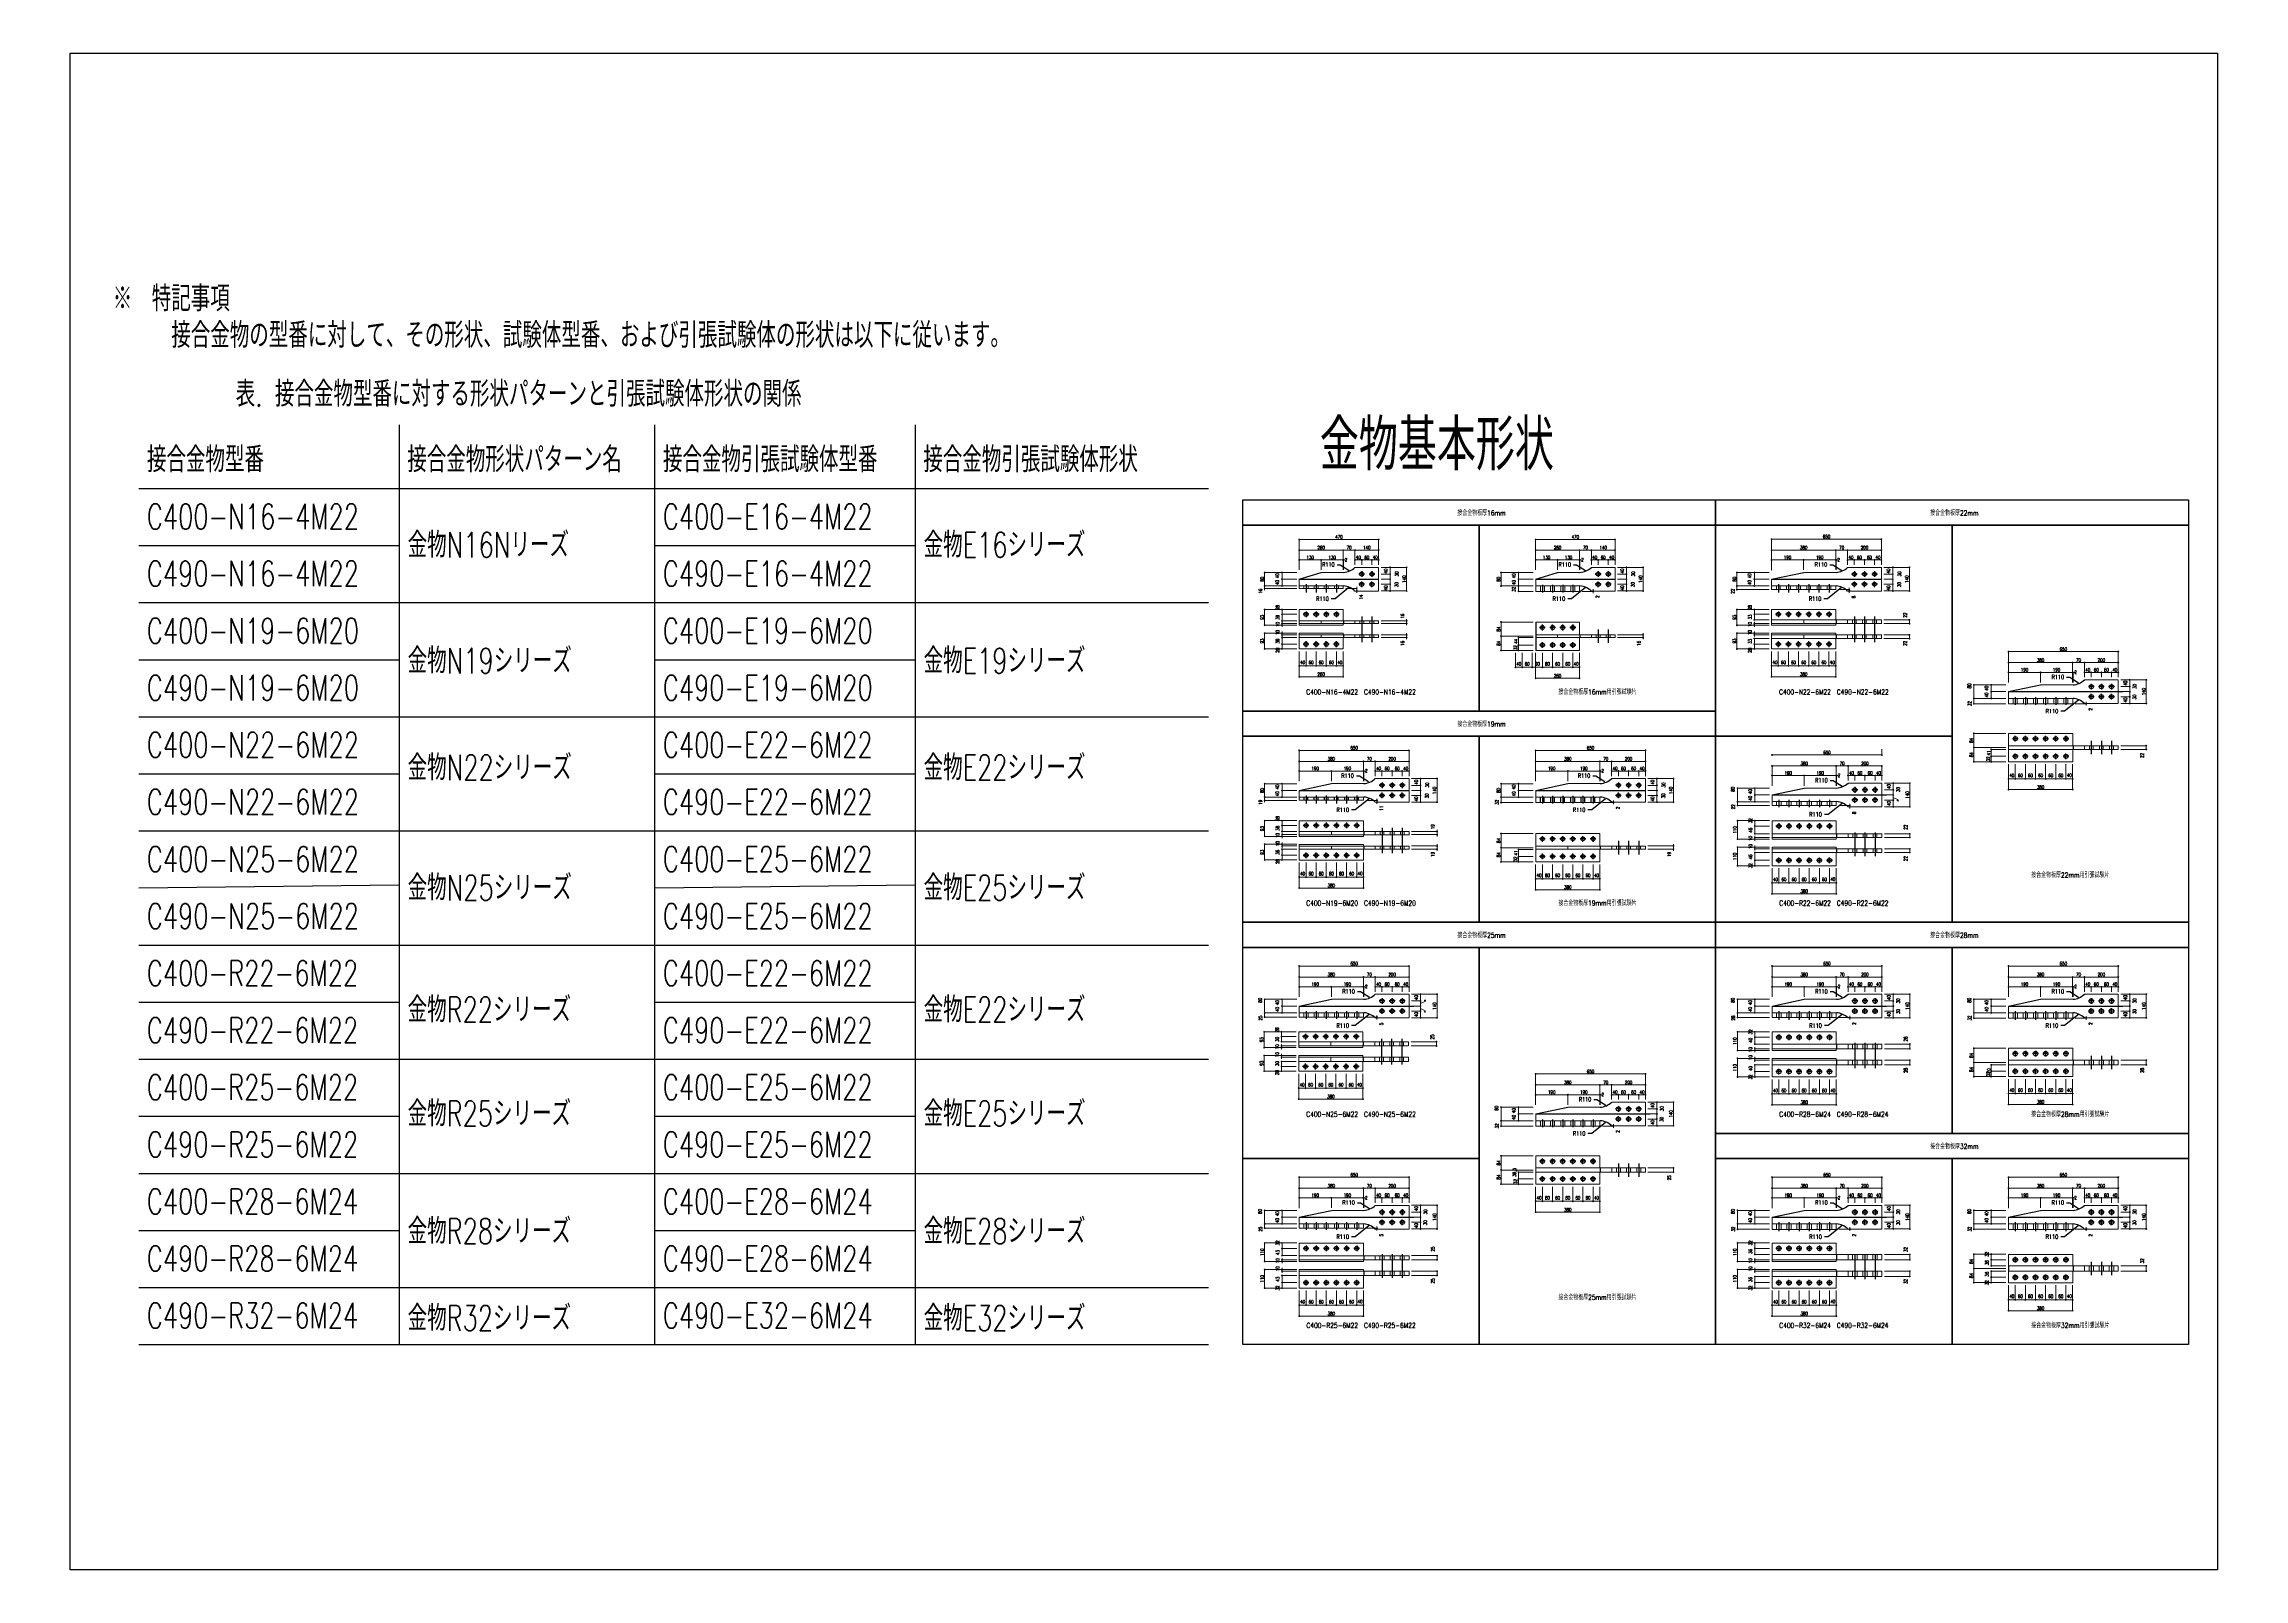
# Paper-space layout 'n16_1 (2)' of a CAD drawing. Header units: millimetres. Extents: x 0 to 16.1, y 0 to 11.3.
# The model-space entities are those that its viewports show. They can reach past a viewport. Long polylines and large blocks are cut down to what shows.
import ezdxf

# ---------------------------------------------------------------- set-up
doc = ezdxf.new("R2010")
doc.units = ezdxf.units.MM
doc.header["$LTSCALE"] = 5
for name, pattern in [('ACAD_ISO03W100', [30, 12, -18]), ('CENTER1', [10, 6.25, -1.25, 1.25, -1.25]), ('JIS_08_50', [53, 50, -1.125, 0.75, -1.125])]:
    doc.linetypes.add(name, pattern=pattern)
doc.layers.get('0').update_dxf_attribs({"color": 255})
doc.layers.get('DEFPOINTS').update_dxf_attribs({"color": 255})
for name, color, linetype in [('01', 7, 'Continuous'), ('CENTER', 2, 'JIS_08_50'), ('LAYER6', 7, 'Continuous'), ('SUNPO', 4, 'Continuous'), ('寸法', 4, 'Continuous'), ('補助線', 7, 'ACAD_ISO03W100'), ('金物', 142, 'Continuous')]:
    doc.layers.add(name, color=color, linetype=linetype)
doc.layers.get('SUNPO').off()
doc.styles.add('KANJI', font='simplex.shx', dxfattribs={"width": 0.7, "bigfont": 'extfont2.shx'})
doc.styles.get("Standard").update_dxf_attribs({"font": 'simplex.shx', "width": 0.7, "height": 2.5, "bigfont": '@extfont2.shx'})
doc.styles.add('SUNPOU', font='simplex.shx', dxfattribs={"width": 0.7, "bigfont": 'extfont2.shx'})
doc.styles.add('SUNPOU2', font='simplex.shx', dxfattribs={"width": 0.7, "height": 50, "bigfont": 'extfont2.shx'})
doc.dimstyles.new('コピー ～ 一般寸法-小さめ', dxfattribs={"dimtxt": 25, "dimasz": 3, "dimexe": 3, "dimexo": 3, "dimgap": 3, "dimtad": 1, "dimtxsty": 'Standard', "dimblk": 'ORIGIN', "dimcen": 0, "dimclrd": 256, "dimclre": 256, "dimclrt": 256, "dimadec": 0, "dimazin": 0, "dimtfac": 1, "dimtmove": 1, "dimatfit": 2, "dimfxl": 0, "dimtolj": 2, "dimlwd": 5, "dimlwe": 5, "dimarcsym": 0})
doc.dimstyles.new('コピー(2) - Standard', dxfattribs={"dimtxt": 25, "dimasz": 20, "dimexe": 0.18, "dimexo": 0.0625, "dimgap": 15, "dimtad": 1, "dimdec": 0, "dimzin": 0, "dimdsep": 46, "dimtxsty": 'Standard', "dimblk": 'DOTSMALL', "dimcen": 0.09, "dimadec": 0, "dimazin": 0, "dimtfac": 1, "dimtdec": 0, "dimtofl": 0, "dimtmove": 0, "dimatfit": 3, "dimfxl": 0, "dimtolj": 1, "dimtzin": 0, "dimarcsym": 0})
doc.dimstyles.new('一般寸法-小さめ', dxfattribs={"dimscale": 10, "dimtxt": 2, "dimasz": 0.5, "dimexe": 0.125, "dimexo": 1.5, "dimgap": 0.5, "dimtad": 1, "dimtxsty": 'KANJI', "dimblk": 'ORIGIN', "dimcen": 0, "dimclrd": 256, "dimclre": 256, "dimclrt": 256, "dimadec": 0, "dimazin": 0, "dimtfac": 1, "dimtmove": 2, "dimatfit": 2, "dimfxl": 0, "dimtolj": 2, "dimlwd": 5, "dimlwe": 5, "dimarcsym": 0})

# ---------------------------------------------------------------- blocks, each defined once
blk = doc.blocks.new('_Origin')
at = {"color": 0, "linetype": 'ByBlock', "lineweight": -2}
blk.add_line((0, 0), (-1, 0), dxfattribs=at)
blk.add_circle((0, 0), 0.5, dxfattribs=at)
blk = doc.blocks.new('*D248')
at = {"layer": 'DEFPOINTS', "color": 0, "transparency": 16777216}
for p in [(24084, 11396), (24186, 11396), (24186, 11368)]:
    blk.add_point(p, dxfattribs=at)
at = {"layer": '寸法', "lineweight": 5, "transparency": 16777216}
for p, q in [((24171, 11396), (24083, 11396)), ((24171, 11368), (24083, 11368)), ((24084, 11373), (24084, 11391))]:
    blk.add_line(p, q, dxfattribs=at)
at = {"layer": '寸法', "lineweight": 5, "transparency": 16777216, "xscale": 5, "yscale": 5, "zscale": 5}
for p, rotation in [((24084, 11396), 90), ((24084, 11368), 270)]:
    blk.add_blockref('_Origin', p, dxfattribs=dict(at, rotation=rotation))
at = {"layer": '寸法', "transparency": 16777216, "insert": (24058, 11408), "char_height": 20, "attachment_point": 5, "rotation": 90, "style": 'KANJI'}
blk.add_mtext('\\A2;28', dxfattribs=at)
blk = doc.blocks.new('*D493')
at = {"layer": 'DEFPOINTS', "color": 0, "transparency": 16777216}
for p in [(23981, 11396), (24186, 11396), (24186, 11303)]:
    blk.add_point(p, dxfattribs=at)
at = {"layer": '寸法', "lineweight": 5, "transparency": 16777216}
for p, q in [((24171, 11396), (23979, 11396)), ((23981, 11308), (23981, 11391)), ((24171, 11303), (23979, 11303))]:
    blk.add_line(p, q, dxfattribs=at)
at = {"layer": '寸法', "lineweight": 5, "transparency": 16777216, "xscale": 5, "yscale": 5, "zscale": 5}
for p, rotation in [((23981, 11396), 90), ((23981, 11303), 270)]:
    blk.add_blockref('_Origin', p, dxfattribs=dict(at, rotation=rotation))
at = {"layer": '寸法', "transparency": 16777216, "insert": (23966, 11350), "char_height": 20, "attachment_point": 5, "rotation": 90, "style": 'KANJI'}
blk.add_mtext('\\A2;93', dxfattribs=at)
blk = doc.blocks.new('*D249')
at = {"layer": 'DEFPOINTS', "color": 0, "transparency": 16777216}
for p in [(24656, 11246), (24656, 11230), (24822, 11246)]:
    blk.add_point(p, dxfattribs=at)
at = {"layer": '寸法', "lineweight": 5, "transparency": 16777216}
for p, q in [((24671, 11246), (24823, 11246)), ((24671, 11230), (24823, 11230)), ((24822, 11251), (24822, 11256)), ((24822, 11230), (24822, 11246)), ((24822, 11225), (24822, 11220))]:
    blk.add_line(p, q, dxfattribs=at)
at = {"layer": '寸法', "lineweight": 5, "transparency": 16777216, "xscale": 5, "yscale": 5, "zscale": 5}
for p, rotation in [((24822, 11246), 270), ((24822, 11230), 90)]:
    blk.add_blockref('_Origin', p, dxfattribs=dict(at, rotation=rotation))
at = {"layer": '寸法', "transparency": 16777216, "insert": (24797, 11196), "char_height": 20, "attachment_point": 5, "rotation": 90, "style": 'KANJI'}
blk.add_mtext('\\A2;16', dxfattribs=at)
blk = doc.blocks.new('*D494')
at = {"layer": 'DEFPOINTS', "color": 0, "transparency": 16777216}
for p in [(24656, 11329), (24656, 11313), (24822, 11329)]:
    blk.add_point(p, dxfattribs=at)
at = {"layer": '寸法', "lineweight": 5, "transparency": 16777216}
for p, q in [((24822, 11334), (24822, 11339)), ((24671, 11329), (24823, 11329)), ((24671, 11313), (24823, 11313)), ((24822, 11313), (24822, 11329)), ((24822, 11308), (24822, 11303))]:
    blk.add_line(p, q, dxfattribs=at)
at = {"layer": '寸法', "lineweight": 5, "transparency": 16777216, "xscale": 5, "yscale": 5, "zscale": 5}
for p, rotation in [((24822, 11329), 270), ((24822, 11313), 90)]:
    blk.add_blockref('_Origin', p, dxfattribs=dict(at, rotation=rotation))
at = {"layer": '寸法', "transparency": 16777216, "insert": (24797, 11357), "char_height": 20, "attachment_point": 5, "rotation": 90, "style": 'KANJI'}
blk.add_mtext('\\A2;16', dxfattribs=at)
blk = doc.blocks.new('*D495')
at = {"layer": 'DEFPOINTS', "color": 0, "transparency": 16777216}
for p in [(24084, 11313), (24186, 11313), (24186, 11303)]:
    blk.add_point(p, dxfattribs=at)
at = {"layer": '寸法', "lineweight": 5, "transparency": 16777216}
for p, q in [((24171, 11313), (24083, 11313)), ((24171, 11303), (24083, 11303)), ((24084, 11318), (24084, 11323)), ((24084, 11303), (24084, 11313)), ((24084, 11298), (24084, 11293))]:
    blk.add_line(p, q, dxfattribs=at)
at = {"layer": '寸法', "lineweight": 5, "transparency": 16777216, "xscale": 5, "yscale": 5, "zscale": 5}
for p, rotation in [((24084, 11313), 270), ((24084, 11303), 90)]:
    blk.add_blockref('_Origin', p, dxfattribs=dict(at, rotation=rotation))
at = {"layer": '寸法', "transparency": 16777216, "insert": (24058, 11308), "char_height": 20, "attachment_point": 5, "rotation": 90, "style": 'KANJI'}
blk.add_mtext('\\A2;10', dxfattribs=at)
blk = doc.blocks.new('*D250')
at = {"layer": 'DEFPOINTS', "color": 0, "transparency": 16777216}
for p in [(23981, 11616), (24186, 11616), (24186, 11536)]:
    blk.add_point(p, dxfattribs=at)
at = {"layer": '寸法', "lineweight": 5, "transparency": 16777216}
for p, q in [((24171, 11616), (23979, 11616)), ((23981, 11541), (23981, 11611)), ((24171, 11536), (23979, 11536))]:
    blk.add_line(p, q, dxfattribs=at)
at = {"layer": '寸法', "lineweight": 5, "transparency": 16777216, "xscale": 5, "yscale": 5, "zscale": 5}
for p, rotation in [((23981, 11616), 90), ((23981, 11536), 270)]:
    blk.add_blockref('_Origin', p, dxfattribs=dict(at, rotation=rotation))
at = {"layer": '寸法', "transparency": 16777216, "insert": (23966, 11576), "char_height": 20, "attachment_point": 5, "rotation": 90, "style": 'KANJI'}
blk.add_mtext('\\A2;80', dxfattribs=at)
blk = doc.blocks.new('*D496')
at = {"layer": 'DEFPOINTS', "color": 0, "transparency": 16777216}
for p in [(23981, 11536), (24186, 11536), (24186, 11520)]:
    blk.add_point(p, dxfattribs=at)
at = {"layer": '寸法', "lineweight": 5, "transparency": 16777216}
for p, q in [((24171, 11536), (23979, 11536)), ((24171, 11520), (23979, 11520)), ((23981, 11541), (23981, 11546)), ((23981, 11520), (23981, 11536)), ((23981, 11515), (23981, 11510))]:
    blk.add_line(p, q, dxfattribs=at)
at = {"layer": '寸法', "lineweight": 5, "transparency": 16777216, "xscale": 5, "yscale": 5, "zscale": 5}
for p, rotation in [((23981, 11536), 270), ((23981, 11520), 90)]:
    blk.add_blockref('_Origin', p, dxfattribs=dict(at, rotation=rotation))
at = {"layer": '寸法', "transparency": 16777216, "insert": (23956, 11505), "char_height": 20, "attachment_point": 5, "rotation": 90, "style": 'KANJI'}
blk.add_mtext('\\A2;16', dxfattribs=at)
blk = doc.blocks.new('*D251')
at = {"layer": 'DEFPOINTS', "color": 0, "transparency": 16777216}
for p in [(24446, 11748), (24186, 11616), (24446, 11616)]:
    blk.add_point(p, dxfattribs=at)
at = {"layer": '寸法', "lineweight": 5, "transparency": 16777216}
for p, q in [((24186, 11631), (24186, 11749)), ((24191, 11748), (24441, 11748)), ((24446, 11631), (24446, 11749))]:
    blk.add_line(p, q, dxfattribs=at)
at = {"layer": '寸法', "lineweight": 5, "transparency": 16777216, "xscale": 5, "yscale": 5, "zscale": 5, "rotation": 180}
blk.add_blockref('_Origin', (24186, 11748), dxfattribs=at)
at = {"layer": '寸法', "lineweight": 5, "transparency": 16777216, "xscale": 5, "yscale": 5, "zscale": 5}
blk.add_blockref('_Origin', (24446, 11748), dxfattribs=at)
at = {"layer": '寸法', "transparency": 16777216, "insert": (24316, 11763), "char_height": 20, "attachment_point": 5, "style": 'KANJI'}
blk.add_mtext('\\A2;260', dxfattribs=at)
blk = doc.blocks.new('*D252')
at = {"layer": 'DEFPOINTS', "color": 0, "transparency": 16777216}
for p in [(24446, 11748), (24446, 11616), (24516, 11646)]:
    blk.add_point(p, dxfattribs=at)
at = {"layer": '寸法', "lineweight": 5, "transparency": 16777216}
for p, q in [((24446, 11631), (24446, 11749)), ((24511, 11748), (24451, 11748)), ((24516, 11661), (24516, 11749))]:
    blk.add_line(p, q, dxfattribs=at)
at = {"layer": '寸法', "lineweight": 5, "transparency": 16777216, "xscale": 5, "yscale": 5, "zscale": 5, "rotation": 180}
blk.add_blockref('_Origin', (24446, 11748), dxfattribs=at)
at = {"layer": '寸法', "lineweight": 5, "transparency": 16777216, "xscale": 5, "yscale": 5, "zscale": 5}
blk.add_blockref('_Origin', (24516, 11748), dxfattribs=at)
at = {"layer": '寸法', "transparency": 16777216, "insert": (24481, 11763), "char_height": 20, "attachment_point": 5, "style": 'KANJI'}
blk.add_mtext('\\A2;70', dxfattribs=at)
blk = doc.blocks.new('*D497')
at = {"layer": 'DEFPOINTS', "color": 0, "transparency": 16777216}
for p in [(24656, 11748), (24516, 11646), (24656, 11646)]:
    blk.add_point(p, dxfattribs=at)
at = {"layer": '寸法', "lineweight": 5, "transparency": 16777216}
for p, q in [((24516, 11661), (24516, 11749)), ((24521, 11748), (24651, 11748)), ((24656, 11661), (24656, 11749))]:
    blk.add_line(p, q, dxfattribs=at)
at = {"layer": '寸法', "lineweight": 5, "transparency": 16777216, "xscale": 5, "yscale": 5, "zscale": 5, "rotation": 180}
blk.add_blockref('_Origin', (24516, 11748), dxfattribs=at)
at = {"layer": '寸法', "lineweight": 5, "transparency": 16777216, "xscale": 5, "yscale": 5, "zscale": 5}
blk.add_blockref('_Origin', (24656, 11748), dxfattribs=at)
at = {"layer": '寸法', "transparency": 16777216, "insert": (24586, 11763), "char_height": 20, "attachment_point": 5, "style": 'KANJI'}
blk.add_mtext('\\A2;140', dxfattribs=at)
blk = doc.blocks.new('*D253')
at = {"layer": 'DEFPOINTS', "color": 0, "transparency": 16777216}
for p in [(24084, 11163), (24186, 11191), (24186, 11163)]:
    blk.add_point(p, dxfattribs=at)
at = {"layer": '寸法', "lineweight": 5, "transparency": 16777216}
for p, q in [((24171, 11191), (24083, 11191)), ((24171, 11163), (24083, 11163)), ((24084, 11186), (24084, 11168))]:
    blk.add_line(p, q, dxfattribs=at)
at = {"layer": '寸法', "lineweight": 5, "transparency": 16777216, "xscale": 5, "yscale": 5, "zscale": 5}
for p, rotation in [((24084, 11191), 90), ((24084, 11163), 270)]:
    blk.add_blockref('_Origin', p, dxfattribs=dict(at, rotation=rotation))
at = {"layer": '寸法', "transparency": 16777216, "insert": (24058, 11155), "char_height": 20, "attachment_point": 5, "rotation": 90, "style": 'KANJI'}
blk.add_mtext('\\A2;28', dxfattribs=at)
blk = doc.blocks.new('*D498')
at = {"layer": 'DEFPOINTS', "color": 0, "transparency": 16777216}
for p in [(23981, 11256), (24186, 11256), (24186, 11163)]:
    blk.add_point(p, dxfattribs=at)
at = {"layer": '寸法', "lineweight": 5, "transparency": 16777216}
for p, q in [((24171, 11256), (23979, 11256)), ((23981, 11168), (23981, 11251)), ((24171, 11163), (23979, 11163))]:
    blk.add_line(p, q, dxfattribs=at)
at = {"layer": '寸法', "lineweight": 5, "transparency": 16777216, "xscale": 5, "yscale": 5, "zscale": 5}
for p, rotation in [((23981, 11256), 90), ((23981, 11163), 270)]:
    blk.add_blockref('_Origin', p, dxfattribs=dict(at, rotation=rotation))
at = {"layer": '寸法', "transparency": 16777216, "insert": (23966, 11210), "char_height": 20, "attachment_point": 5, "rotation": 90, "style": 'KANJI'}
blk.add_mtext('\\A2;93', dxfattribs=at)
blk = doc.blocks.new('*D254')
at = {"layer": 'DEFPOINTS', "color": 0, "transparency": 16777216}
for p in [(24084, 11256), (24186, 11256), (24186, 11246)]:
    blk.add_point(p, dxfattribs=at)
at = {"layer": '寸法', "lineweight": 5, "transparency": 16777216}
for p, q in [((24171, 11256), (24083, 11256)), ((24171, 11246), (24083, 11246)), ((24084, 11261), (24084, 11266)), ((24084, 11246), (24084, 11256)), ((24084, 11241), (24084, 11236))]:
    blk.add_line(p, q, dxfattribs=at)
at = {"layer": '寸法', "lineweight": 5, "transparency": 16777216, "xscale": 5, "yscale": 5, "zscale": 5}
for p, rotation in [((24084, 11256), 270), ((24084, 11246), 90)]:
    blk.add_blockref('_Origin', p, dxfattribs=dict(at, rotation=rotation))
at = {"layer": '寸法', "transparency": 16777216, "insert": (24058, 11260), "char_height": 20, "attachment_point": 5, "rotation": 90, "style": 'KANJI'}
blk.add_mtext('\\A2;10', dxfattribs=at)
blk = doc.blocks.new('*D499')
at = {"layer": 'DEFPOINTS', "color": 0, "transparency": 16777216}
for p in [(24186, 11163), (24446, 11163), (24446, 10998)]:
    blk.add_point(p, dxfattribs=at)
at = {"layer": '寸法', "lineweight": 5, "transparency": 16777216}
for p, q in [((24186, 11148), (24186, 10996)), ((24446, 11148), (24446, 10996)), ((24191, 10998), (24441, 10998))]:
    blk.add_line(p, q, dxfattribs=at)
at = {"layer": '寸法', "lineweight": 5, "transparency": 16777216, "xscale": 5, "yscale": 5, "zscale": 5, "rotation": 180}
blk.add_blockref('_Origin', (24186, 10998), dxfattribs=at)
at = {"layer": '寸法', "lineweight": 5, "transparency": 16777216, "xscale": 5, "yscale": 5, "zscale": 5}
blk.add_blockref('_Origin', (24446, 10998), dxfattribs=at)
at = {"layer": '寸法', "transparency": 16777216, "insert": (24316, 11013), "char_height": 20, "attachment_point": 5, "style": 'KANJI'}
blk.add_mtext('\\A2;260', dxfattribs=at)
blk = doc.blocks.new('*D255')
at = {"layer": 'DEFPOINTS', "color": 0, "transparency": 16777216}
for p in [(24186, 11163), (24226, 11163), (24186, 11063)]:
    blk.add_point(p, dxfattribs=at)
at = {"layer": '寸法', "lineweight": 5, "transparency": 16777216}
for p, q in [((24186, 11148), (24186, 11061)), ((24226, 11148), (24226, 11061)), ((24221, 11063), (24191, 11063))]:
    blk.add_line(p, q, dxfattribs=at)
at = {"layer": '寸法', "lineweight": 5, "transparency": 16777216, "xscale": 5, "yscale": 5, "zscale": 5, "rotation": 180}
blk.add_blockref('_Origin', (24186, 11063), dxfattribs=at)
at = {"layer": '寸法', "lineweight": 5, "transparency": 16777216, "xscale": 5, "yscale": 5, "zscale": 5}
blk.add_blockref('_Origin', (24226, 11063), dxfattribs=at)
at = {"layer": '寸法', "transparency": 16777216, "insert": (24206, 11083), "char_height": 20, "attachment_point": 5, "style": 'KANJI'}
blk.add_mtext('\\A2;40', dxfattribs=at)
blk = doc.blocks.new('*D256')
at = {"layer": 'DEFPOINTS', "color": 0, "transparency": 16777216}
for p in [(24226, 11163), (24286, 11163), (24226, 11063)]:
    blk.add_point(p, dxfattribs=at)
at = {"layer": '寸法', "lineweight": 5, "transparency": 16777216}
for p, q in [((24226, 11148), (24226, 11061)), ((24286, 11148), (24286, 11061)), ((24281, 11063), (24231, 11063))]:
    blk.add_line(p, q, dxfattribs=at)
at = {"layer": '寸法', "lineweight": 5, "transparency": 16777216, "xscale": 5, "yscale": 5, "zscale": 5, "rotation": 180}
blk.add_blockref('_Origin', (24226, 11063), dxfattribs=at)
at = {"layer": '寸法', "lineweight": 5, "transparency": 16777216, "xscale": 5, "yscale": 5, "zscale": 5}
blk.add_blockref('_Origin', (24286, 11063), dxfattribs=at)
at = {"layer": '寸法', "transparency": 16777216, "insert": (24256, 11083), "char_height": 20, "attachment_point": 5, "style": 'KANJI'}
blk.add_mtext('\\A2;60', dxfattribs=at)
blk = doc.blocks.new('*D257')
at = {"layer": 'DEFPOINTS', "color": 0, "transparency": 16777216}
for p in [(24286, 11163), (24346, 11163), (24286, 11063)]:
    blk.add_point(p, dxfattribs=at)
at = {"layer": '寸法', "lineweight": 5, "transparency": 16777216}
for p, q in [((24286, 11148), (24286, 11061)), ((24346, 11148), (24346, 11061)), ((24341, 11063), (24291, 11063))]:
    blk.add_line(p, q, dxfattribs=at)
at = {"layer": '寸法', "lineweight": 5, "transparency": 16777216, "xscale": 5, "yscale": 5, "zscale": 5, "rotation": 180}
blk.add_blockref('_Origin', (24286, 11063), dxfattribs=at)
at = {"layer": '寸法', "lineweight": 5, "transparency": 16777216, "xscale": 5, "yscale": 5, "zscale": 5}
blk.add_blockref('_Origin', (24346, 11063), dxfattribs=at)
at = {"layer": '寸法', "transparency": 16777216, "insert": (24316, 11083), "char_height": 20, "attachment_point": 5, "style": 'KANJI'}
blk.add_mtext('\\A2;60', dxfattribs=at)
blk = doc.blocks.new('*D258')
at = {"layer": 'DEFPOINTS', "color": 0, "transparency": 16777216}
for p in [(24346, 11163), (24406, 11163), (24406, 11063)]:
    blk.add_point(p, dxfattribs=at)
at = {"layer": '寸法', "lineweight": 5, "transparency": 16777216}
for p, q in [((24346, 11148), (24346, 11061)), ((24406, 11148), (24406, 11061)), ((24351, 11063), (24401, 11063))]:
    blk.add_line(p, q, dxfattribs=at)
at = {"layer": '寸法', "lineweight": 5, "transparency": 16777216, "xscale": 5, "yscale": 5, "zscale": 5, "rotation": 180}
blk.add_blockref('_Origin', (24346, 11063), dxfattribs=at)
at = {"layer": '寸法', "lineweight": 5, "transparency": 16777216, "xscale": 5, "yscale": 5, "zscale": 5}
blk.add_blockref('_Origin', (24406, 11063), dxfattribs=at)
at = {"layer": '寸法', "transparency": 16777216, "insert": (24376, 11083), "char_height": 20, "attachment_point": 5, "style": 'KANJI'}
blk.add_mtext('\\A2;60', dxfattribs=at)
blk = doc.blocks.new('*D259')
at = {"layer": 'DEFPOINTS', "color": 0, "transparency": 16777216}
for p in [(24406, 11163), (24446, 11163), (24406, 11063)]:
    blk.add_point(p, dxfattribs=at)
at = {"layer": '寸法', "lineweight": 5, "transparency": 16777216}
for p, q in [((24406, 11148), (24406, 11061)), ((24446, 11148), (24446, 11061)), ((24441, 11063), (24411, 11063))]:
    blk.add_line(p, q, dxfattribs=at)
at = {"layer": '寸法', "lineweight": 5, "transparency": 16777216, "xscale": 5, "yscale": 5, "zscale": 5, "rotation": 180}
blk.add_blockref('_Origin', (24406, 11063), dxfattribs=at)
at = {"layer": '寸法', "lineweight": 5, "transparency": 16777216, "xscale": 5, "yscale": 5, "zscale": 5}
blk.add_blockref('_Origin', (24446, 11063), dxfattribs=at)
at = {"layer": '寸法', "transparency": 16777216, "insert": (24426, 11083), "char_height": 20, "attachment_point": 5, "style": 'KANJI'}
blk.add_mtext('\\A2;40', dxfattribs=at)
blk = doc.blocks.new('*D500')
at = {"layer": 'DEFPOINTS', "color": 0, "transparency": 16777216}
for p in [(24084, 11576), (24186, 11576), (24186, 11536)]:
    blk.add_point(p, dxfattribs=at)
at = {"layer": '寸法', "lineweight": 5, "transparency": 16777216}
for p, q in [((24171, 11576), (24083, 11576)), ((24171, 11536), (24083, 11536)), ((24084, 11541), (24084, 11571))]:
    blk.add_line(p, q, dxfattribs=at)
at = {"layer": '寸法', "lineweight": 5, "transparency": 16777216, "xscale": 5, "yscale": 5, "zscale": 5}
for p, rotation in [((24084, 11576), 90), ((24084, 11536), 270)]:
    blk.add_blockref('_Origin', p, dxfattribs=dict(at, rotation=rotation))
at = {"layer": '寸法', "transparency": 16777216, "insert": (24056, 11556), "char_height": 20, "attachment_point": 5, "rotation": 90, "style": 'KANJI'}
blk.add_mtext('\\A2;40', dxfattribs=at)
blk = doc.blocks.new('*D260')
at = {"layer": 'DEFPOINTS', "color": 0, "transparency": 16777216}
for p in [(24084, 11616), (24186, 11616), (24186, 11576)]:
    blk.add_point(p, dxfattribs=at)
at = {"layer": '寸法', "lineweight": 5, "transparency": 16777216}
for p, q in [((24171, 11616), (24083, 11616)), ((24084, 11581), (24084, 11611)), ((24171, 11576), (24083, 11576))]:
    blk.add_line(p, q, dxfattribs=at)
at = {"layer": '寸法', "lineweight": 5, "transparency": 16777216, "xscale": 5, "yscale": 5, "zscale": 5}
for p, rotation in [((24084, 11616), 90), ((24084, 11576), 270)]:
    blk.add_blockref('_Origin', p, dxfattribs=dict(at, rotation=rotation))
at = {"layer": '寸法', "transparency": 16777216, "insert": (24056, 11596), "char_height": 20, "attachment_point": 5, "rotation": 90, "style": 'KANJI'}
blk.add_mtext('\\A2;40', dxfattribs=at)
blk = doc.blocks.new('*D501')
at = {"layer": 'DEFPOINTS', "color": 0, "transparency": 16777216}
for p in [(24446, 11520), (24516, 11506), (24526, 11506)]:
    blk.add_point(p, dxfattribs=at)
at = {"layer": '寸法', "lineweight": 5, "transparency": 16777216}
for p, q in [((24461, 11520), (24527, 11520)), ((24526, 11525), (24526, 11530)), ((24526, 11520), (24526, 11506)), ((24526, 11501), (24526, 11496)), ((24531, 11506), (24527, 11506))]:
    blk.add_line(p, q, dxfattribs=at)
at = {"layer": '寸法', "lineweight": 5, "transparency": 16777216, "xscale": 5, "yscale": 5, "zscale": 5}
for p, rotation in [((24526, 11520), 270), ((24526, 11506), 90)]:
    blk.add_blockref('_Origin', p, dxfattribs=dict(at, rotation=rotation))
at = {"layer": '寸法', "transparency": 16777216, "insert": (24552, 11470), "char_height": 20, "attachment_point": 5, "rotation": 90, "style": 'KANJI'}
blk.add_mtext('\\A2;14', dxfattribs=at)
blk = doc.blocks.new('*D261')
at = {"layer": 'DEFPOINTS', "color": 0, "transparency": 16777216}
for p in [(24186, 11368), (24084, 11329), (24186, 11329)]:
    blk.add_point(p, dxfattribs=at)
at = {"layer": '寸法', "lineweight": 5, "transparency": 16777216}
for p, q in [((24171, 11368), (24083, 11368)), ((24084, 11363), (24084, 11334)), ((24171, 11329), (24083, 11329))]:
    blk.add_line(p, q, dxfattribs=at)
at = {"layer": '寸法', "lineweight": 5, "transparency": 16777216, "xscale": 5, "yscale": 5, "zscale": 5}
for p, rotation in [((24084, 11368), 90), ((24084, 11329), 270)]:
    blk.add_blockref('_Origin', p, dxfattribs=dict(at, rotation=rotation))
at = {"layer": '寸法', "transparency": 16777216, "insert": (24058, 11350), "char_height": 20, "attachment_point": 5, "rotation": 90, "style": 'KANJI'}
blk.add_mtext('\\A2;39', dxfattribs=at)
blk = doc.blocks.new('*D262')
at = {"layer": 'DEFPOINTS', "color": 0, "transparency": 16777216}
for p in [(24186, 11230), (24084, 11191), (24186, 11191)]:
    blk.add_point(p, dxfattribs=at)
at = {"layer": '寸法', "lineweight": 5, "transparency": 16777216}
for p, q in [((24171, 11230), (24083, 11230)), ((24084, 11225), (24084, 11196)), ((24171, 11191), (24083, 11191))]:
    blk.add_line(p, q, dxfattribs=at)
at = {"layer": '寸法', "lineweight": 5, "transparency": 16777216, "xscale": 5, "yscale": 5, "zscale": 5}
for p, rotation in [((24084, 11230), 90), ((24084, 11191), 270)]:
    blk.add_blockref('_Origin', p, dxfattribs=dict(at, rotation=rotation))
at = {"layer": '寸法', "transparency": 16777216, "insert": (24058, 11209), "char_height": 20, "attachment_point": 5, "rotation": 90, "style": 'KANJI'}
blk.add_mtext('\\A2;39', dxfattribs=at)
blk = doc.blocks.new('*D263')
at = {"layer": 'DEFPOINTS', "color": 0, "transparency": 16777216}
for p in [(24316, 11616), (24446, 11690), (24446, 11616)]:
    blk.add_point(p, dxfattribs=at)
at = {"layer": '寸法', "lineweight": 5, "transparency": 16777216}
for p, q in [((24316, 11631), (24316, 11691)), ((24321, 11690), (24441, 11690)), ((24446, 11631), (24446, 11691))]:
    blk.add_line(p, q, dxfattribs=at)
at = {"layer": '寸法', "lineweight": 5, "transparency": 16777216, "xscale": 5, "yscale": 5, "zscale": 5, "rotation": 180}
blk.add_blockref('_Origin', (24316, 11690), dxfattribs=at)
at = {"layer": '寸法', "lineweight": 5, "transparency": 16777216, "xscale": 5, "yscale": 5, "zscale": 5}
blk.add_blockref('_Origin', (24446, 11690), dxfattribs=at)
at = {"layer": '寸法', "transparency": 16777216, "insert": (24381, 11705), "char_height": 20, "attachment_point": 5, "style": 'KANJI'}
blk.add_mtext('\\A2;130', dxfattribs=at)
blk = doc.blocks.new('*D264')
at = {"layer": 'DEFPOINTS', "color": 0, "transparency": 16777216}
for p in [(24656, 11811), (24186, 11616), (24656, 11646)]:
    blk.add_point(p, dxfattribs=at)
at = {"layer": '寸法', "lineweight": 5, "transparency": 16777216}
for p, q in [((24186, 11631), (24186, 11813)), ((24191, 11811), (24651, 11811)), ((24656, 11661), (24656, 11813))]:
    blk.add_line(p, q, dxfattribs=at)
at = {"layer": '寸法', "lineweight": 5, "transparency": 16777216, "xscale": 5, "yscale": 5, "zscale": 5, "rotation": 180}
blk.add_blockref('_Origin', (24186, 11811), dxfattribs=at)
at = {"layer": '寸法', "lineweight": 5, "transparency": 16777216, "xscale": 5, "yscale": 5, "zscale": 5}
blk.add_blockref('_Origin', (24656, 11811), dxfattribs=at)
at = {"layer": '寸法', "transparency": 16777216, "insert": (24421, 11826), "char_height": 20, "attachment_point": 5, "style": 'KANJI'}
blk.add_mtext('\\A2;470', dxfattribs=at)
blk = doc.blocks.new('*D265')
at = {"layer": 'DEFPOINTS', "color": 0, "transparency": 16777216}
for p in [(24656, 11646), (24822, 11646), (24656, 11506)]:
    blk.add_point(p, dxfattribs=at)
at = {"layer": '寸法', "lineweight": 5, "transparency": 16777216}
for p, q in [((24671, 11646), (24823, 11646)), ((24822, 11511), (24822, 11641)), ((24671, 11506), (24823, 11506))]:
    blk.add_line(p, q, dxfattribs=at)
at = {"layer": '寸法', "lineweight": 5, "transparency": 16777216, "xscale": 5, "yscale": 5, "zscale": 5}
for p, rotation in [((24822, 11646), 90), ((24822, 11506), 270)]:
    blk.add_blockref('_Origin', p, dxfattribs=dict(at, rotation=rotation))
at = {"layer": '寸法', "transparency": 16777216, "insert": (24807, 11576), "char_height": 20, "attachment_point": 5, "rotation": 90, "style": 'KANJI'}
blk.add_mtext('\\A2;140', dxfattribs=at)
blk = doc.blocks.new('*D266')
at = {"layer": 'DEFPOINTS', "color": 0, "transparency": 16777216}
for p in [(24656, 11646), (24656, 11606), (24724, 11606)]:
    blk.add_point(p, dxfattribs=at)
at = {"layer": '寸法', "lineweight": 5, "transparency": 16777216}
for p, q in [((24671, 11646), (24725, 11646)), ((24671, 11606), (24725, 11606)), ((24724, 11641), (24724, 11611))]:
    blk.add_line(p, q, dxfattribs=at)
at = {"layer": '寸法', "lineweight": 5, "transparency": 16777216, "xscale": 5, "yscale": 5, "zscale": 5}
for p, rotation in [((24724, 11646), 90), ((24724, 11606), 270)]:
    blk.add_blockref('_Origin', p, dxfattribs=dict(at, rotation=rotation))
at = {"layer": '寸法', "transparency": 16777216, "insert": (24698, 11624), "char_height": 20, "attachment_point": 5, "rotation": 90, "style": 'KANJI'}
blk.add_mtext('\\A2;40', dxfattribs=at)
blk = doc.blocks.new('*D267')
at = {"layer": 'DEFPOINTS', "color": 0, "transparency": 16777216}
for p in [(24656, 11546), (24656, 11506), (24724, 11506)]:
    blk.add_point(p, dxfattribs=at)
at = {"layer": '寸法', "lineweight": 5, "transparency": 16777216}
for p, q in [((24671, 11546), (24725, 11546)), ((24671, 11506), (24725, 11506)), ((24724, 11541), (24724, 11511))]:
    blk.add_line(p, q, dxfattribs=at)
at = {"layer": '寸法', "lineweight": 5, "transparency": 16777216, "xscale": 5, "yscale": 5, "zscale": 5}
for p, rotation in [((24724, 11546), 90), ((24724, 11506), 270)]:
    blk.add_blockref('_Origin', p, dxfattribs=dict(at, rotation=rotation))
at = {"layer": '寸法', "transparency": 16777216, "insert": (24698, 11524), "char_height": 20, "attachment_point": 5, "rotation": 90, "style": 'KANJI'}
blk.add_mtext('\\A2;40', dxfattribs=at)
blk = doc.blocks.new('*D268')
at = {"layer": 'DEFPOINTS', "color": 0, "transparency": 16777216}
for p in [(24186, 11616), (24316, 11690), (24316, 11616)]:
    blk.add_point(p, dxfattribs=at)
at = {"layer": '寸法', "lineweight": 5, "transparency": 16777216}
for p, q in [((24186, 11631), (24186, 11691)), ((24191, 11690), (24311, 11690)), ((24316, 11631), (24316, 11691))]:
    blk.add_line(p, q, dxfattribs=at)
at = {"layer": '寸法', "lineweight": 5, "transparency": 16777216, "xscale": 5, "yscale": 5, "zscale": 5, "rotation": 180}
blk.add_blockref('_Origin', (24186, 11690), dxfattribs=at)
at = {"layer": '寸法', "lineweight": 5, "transparency": 16777216, "xscale": 5, "yscale": 5, "zscale": 5}
blk.add_blockref('_Origin', (24316, 11690), dxfattribs=at)
at = {"layer": '寸法', "transparency": 16777216, "insert": (24251, 11705), "char_height": 20, "attachment_point": 5, "style": 'KANJI'}
blk.add_mtext('\\A2;130', dxfattribs=at)
blk = doc.blocks.new('_DotSmall')
at = {"color": 0, "linetype": 'ByBlock', "const_width": 0.5}
blk.add_lwpolyline([(-0.0625, 0, 1), (0.0625, 0, 1)], format="xyb", close=True, dxfattribs=at)
blk = doc.blocks.new('*D269')
at = {"layer": 'DEFPOINTS', "color": 0, "transparency": 16777216}
for p in [(24516, 11646), (24556, 11690), (24556, 11646)]:
    blk.add_point(p, dxfattribs=at)
at = {"layer": '寸法', "lineweight": 5, "transparency": 16777216}
for p, q in [((24516, 11661), (24516, 11691)), ((24521, 11690), (24551, 11690)), ((24556, 11661), (24556, 11691))]:
    blk.add_line(p, q, dxfattribs=at)
at = {"layer": '寸法', "lineweight": 5, "transparency": 16777216, "xscale": 5, "yscale": 5, "zscale": 5, "rotation": 180}
blk.add_blockref('_Origin', (24516, 11690), dxfattribs=at)
at = {"layer": '寸法', "lineweight": 5, "transparency": 16777216, "xscale": 5, "yscale": 5, "zscale": 5}
blk.add_blockref('_Origin', (24556, 11690), dxfattribs=at)
at = {"layer": '寸法', "transparency": 16777216, "insert": (24536, 11705), "char_height": 20, "attachment_point": 5, "style": 'KANJI'}
blk.add_mtext('\\A2;40', dxfattribs=at)
blk = doc.blocks.new('*D270')
at = {"layer": 'DEFPOINTS', "color": 0, "transparency": 16777216}
for p in [(24616, 11646), (24656, 11690), (24656, 11646)]:
    blk.add_point(p, dxfattribs=at)
at = {"layer": '寸法', "lineweight": 5, "transparency": 16777216}
for p, q in [((24616, 11661), (24616, 11691)), ((24621, 11690), (24651, 11690)), ((24656, 11661), (24656, 11691))]:
    blk.add_line(p, q, dxfattribs=at)
at = {"layer": '寸法', "lineweight": 5, "transparency": 16777216, "xscale": 5, "yscale": 5, "zscale": 5, "rotation": 180}
blk.add_blockref('_Origin', (24616, 11690), dxfattribs=at)
at = {"layer": '寸法', "lineweight": 5, "transparency": 16777216, "xscale": 5, "yscale": 5, "zscale": 5}
blk.add_blockref('_Origin', (24656, 11690), dxfattribs=at)
at = {"layer": '寸法', "transparency": 16777216, "insert": (24636, 11705), "char_height": 20, "attachment_point": 5, "style": 'KANJI'}
blk.add_mtext('\\A2;40', dxfattribs=at)
blk = doc.blocks.new('*D271')
at = {"layer": 'DEFPOINTS', "color": 0, "transparency": 16777216}
for p in [(24556, 11646), (24616, 11690), (24616, 11646)]:
    blk.add_point(p, dxfattribs=at)
at = {"layer": '寸法', "lineweight": 5, "transparency": 16777216}
for p, q in [((24556, 11661), (24556, 11691)), ((24561, 11690), (24611, 11690)), ((24616, 11661), (24616, 11691))]:
    blk.add_line(p, q, dxfattribs=at)
at = {"layer": '寸法', "lineweight": 5, "transparency": 16777216, "xscale": 5, "yscale": 5, "zscale": 5, "rotation": 180}
blk.add_blockref('_Origin', (24556, 11690), dxfattribs=at)
at = {"layer": '寸法', "lineweight": 5, "transparency": 16777216, "xscale": 5, "yscale": 5, "zscale": 5}
blk.add_blockref('_Origin', (24616, 11690), dxfattribs=at)
at = {"layer": '寸法', "transparency": 16777216, "insert": (24586, 11705), "char_height": 20, "attachment_point": 5, "style": 'KANJI'}
blk.add_mtext('\\A2;60', dxfattribs=at)
blk = doc.blocks.new('*D272')
at = {"layer": 'DEFPOINTS', "color": 0, "transparency": 16777216}
for p in [(24656, 11606), (24656, 11576), (24724, 11576)]:
    blk.add_point(p, dxfattribs=at)
at = {"layer": '寸法', "lineweight": 5, "transparency": 16777216}
for p, q in [((24671, 11606), (24725, 11606)), ((24724, 11601), (24724, 11581)), ((24671, 11576), (24725, 11576))]:
    blk.add_line(p, q, dxfattribs=at)
at = {"layer": '寸法', "lineweight": 5, "transparency": 16777216, "xscale": 5, "yscale": 5, "zscale": 5}
for p, rotation in [((24724, 11606), 90), ((24724, 11576), 270)]:
    blk.add_blockref('_Origin', p, dxfattribs=dict(at, rotation=rotation))
at = {"layer": '寸法', "transparency": 16777216, "insert": (24763, 11607), "char_height": 20, "attachment_point": 5, "rotation": 90, "style": 'KANJI'}
blk.add_mtext('\\A2;30', dxfattribs=at)
blk = doc.blocks.new('*D273')
at = {"layer": 'DEFPOINTS', "color": 0, "transparency": 16777216}
for p in [(24656, 11576), (24656, 11546), (24724, 11546)]:
    blk.add_point(p, dxfattribs=at)
at = {"layer": '寸法', "lineweight": 5, "transparency": 16777216}
for p, q in [((24671, 11576), (24725, 11576)), ((24671, 11546), (24725, 11546)), ((24724, 11571), (24724, 11551))]:
    blk.add_line(p, q, dxfattribs=at)
at = {"layer": '寸法', "lineweight": 5, "transparency": 16777216, "xscale": 5, "yscale": 5, "zscale": 5}
for p, rotation in [((24724, 11576), 90), ((24724, 11546), 270)]:
    blk.add_blockref('_Origin', p, dxfattribs=dict(at, rotation=rotation))
at = {"layer": '寸法', "transparency": 16777216, "insert": (24762, 11544), "char_height": 20, "attachment_point": 5, "rotation": 90, "style": 'KANJI'}
blk.add_mtext('\\A2;30', dxfattribs=at)
blk = doc.blocks.new('*D502')
at = {"layer": 'DEFPOINTS', "color": 0, "transparency": 16777216}
for p in [(24446, 11616), (24448, 11690), (24448, 11616)]:
    blk.add_point(p, dxfattribs=at)
at = {"layer": '寸法', "lineweight": 5, "transparency": 16777216}
for p, q in [((24441, 11690), (24436, 11690)), ((24446, 11631), (24446, 11691)), ((24446, 11690), (24448, 11690)), ((24448, 11631), (24448, 11691)), ((24453, 11690), (24458, 11690))]:
    blk.add_line(p, q, dxfattribs=at)
at = {"layer": '寸法', "lineweight": 5, "transparency": 16777216, "xscale": 5, "yscale": 5, "zscale": 5}
blk.add_blockref('_Origin', (24446, 11690), dxfattribs=at)
at = {"layer": '寸法', "lineweight": 5, "transparency": 16777216, "xscale": 5, "yscale": 5, "zscale": 5, "rotation": 180}
blk.add_blockref('_Origin', (24448, 11690), dxfattribs=at)
at = {"layer": '寸法', "transparency": 16777216, "insert": (24463, 11691), "char_height": 20, "attachment_point": 5, "style": 'KANJI'}
blk.add_mtext('\\A2;2', dxfattribs=at)
blk = doc.blocks.new('*D274')
at = {"layer": 'DEFPOINTS', "color": 0, "transparency": 16777216}
for p in [(24286, 9913), (24346, 9913), (24286, 9812)]:
    blk.add_point(p, dxfattribs=at)
at = {"layer": '寸法', "lineweight": 5, "transparency": 16777216}
for p, q in [((24286, 9898), (24286, 9811)), ((24341, 9812), (24291, 9812)), ((24346, 9898), (24346, 9811))]:
    blk.add_line(p, q, dxfattribs=at)
at = {"layer": '寸法', "lineweight": 5, "transparency": 16777216, "xscale": 5, "yscale": 5, "zscale": 5, "rotation": 180}
blk.add_blockref('_Origin', (24286, 9812), dxfattribs=at)
at = {"layer": '寸法', "lineweight": 5, "transparency": 16777216, "xscale": 5, "yscale": 5, "zscale": 5}
blk.add_blockref('_Origin', (24346, 9812), dxfattribs=at)
at = {"layer": '寸法', "transparency": 16777216, "insert": (24316, 9832), "char_height": 20, "attachment_point": 5, "style": 'KANJI'}
blk.add_mtext('\\A2;60', dxfattribs=at)
blk = doc.blocks.new('*D503')
at = {"layer": 'DEFPOINTS', "color": 0, "transparency": 16777216}
for p in [(23981, 10146), (24186, 10146), (24186, 10053)]:
    blk.add_point(p, dxfattribs=at)
at = {"layer": '寸法', "lineweight": 5, "transparency": 16777216}
for p, q in [((24171, 10146), (23979, 10146)), ((24171, 10053), (23979, 10053)), ((23981, 10058), (23981, 10141))]:
    blk.add_line(p, q, dxfattribs=at)
at = {"layer": '寸法', "lineweight": 5, "transparency": 16777216, "xscale": 5, "yscale": 5, "zscale": 5}
for p, rotation in [((23981, 10146), 90), ((23981, 10053), 270)]:
    blk.add_blockref('_Origin', p, dxfattribs=dict(at, rotation=rotation))
at = {"layer": '寸法', "transparency": 16777216, "insert": (23966, 10099), "char_height": 20, "attachment_point": 5, "rotation": 90, "style": 'KANJI'}
blk.add_mtext('\\A2;93', dxfattribs=at)
blk = doc.blocks.new('*D275')
at = {"layer": 'DEFPOINTS', "color": 0, "transparency": 16777216}
for p in [(24836, 9996), (24836, 9977), (25002, 9996)]:
    blk.add_point(p, dxfattribs=at)
at = {"layer": '寸法', "lineweight": 5, "transparency": 16777216}
for p, q in [((24851, 9996), (25003, 9996)), ((24851, 9977), (25003, 9977)), ((25002, 10001), (25002, 10006)), ((25002, 9977), (25002, 9996)), ((25002, 9972), (25002, 9967))]:
    blk.add_line(p, q, dxfattribs=at)
at = {"layer": '寸法', "lineweight": 5, "transparency": 16777216, "xscale": 5, "yscale": 5, "zscale": 5}
for p, rotation in [((25002, 9996), 270), ((25002, 9977), 90)]:
    blk.add_blockref('_Origin', p, dxfattribs=dict(at, rotation=rotation))
at = {"layer": '寸法', "transparency": 16777216, "insert": (24977, 9946), "char_height": 20, "attachment_point": 5, "rotation": 90, "style": 'KANJI'}
blk.add_mtext('\\A2;19', dxfattribs=at)
blk = doc.blocks.new('*D504')
at = {"layer": 'DEFPOINTS', "color": 0, "transparency": 16777216}
for p in [(24836, 10082), (24836, 10063), (25002, 10082)]:
    blk.add_point(p, dxfattribs=at)
at = {"layer": '寸法', "lineweight": 5, "transparency": 16777216}
for p, q in [((24851, 10082), (25003, 10082)), ((24851, 10063), (25003, 10063)), ((25002, 10087), (25002, 10092)), ((25002, 10063), (25002, 10082)), ((25002, 10058), (25002, 10053))]:
    blk.add_line(p, q, dxfattribs=at)
at = {"layer": '寸法', "lineweight": 5, "transparency": 16777216, "xscale": 5, "yscale": 5, "zscale": 5}
for p, rotation in [((25002, 10082), 270), ((25002, 10063), 90)]:
    blk.add_blockref('_Origin', p, dxfattribs=dict(at, rotation=rotation))
at = {"layer": '寸法', "transparency": 16777216, "insert": (24977, 10110), "char_height": 20, "attachment_point": 5, "rotation": 90, "style": 'KANJI'}
blk.add_mtext('\\A2;19', dxfattribs=at)
blk = doc.blocks.new('*D276')
at = {"layer": 'DEFPOINTS', "color": 0, "transparency": 16777216}
for p in [(24836, 10395), (25002, 10395), (24836, 10255)]:
    blk.add_point(p, dxfattribs=at)
at = {"layer": '寸法', "lineweight": 5, "transparency": 16777216}
for p, q in [((24851, 10395), (25003, 10395)), ((25002, 10260), (25002, 10390)), ((24851, 10255), (25003, 10255))]:
    blk.add_line(p, q, dxfattribs=at)
at = {"layer": '寸法', "lineweight": 5, "transparency": 16777216, "xscale": 5, "yscale": 5, "zscale": 5}
for p, rotation in [((25002, 10395), 90), ((25002, 10255), 270)]:
    blk.add_blockref('_Origin', p, dxfattribs=dict(at, rotation=rotation))
at = {"layer": '寸法', "transparency": 16777216, "insert": (24987, 10325), "char_height": 20, "attachment_point": 5, "rotation": 90, "style": 'KANJI'}
blk.add_mtext('\\A2;140', dxfattribs=at)
blk = doc.blocks.new('*D277')
at = {"layer": 'DEFPOINTS', "color": 0, "transparency": 16777216}
for p in [(24084, 10146), (24186, 10146), (24186, 10118)]:
    blk.add_point(p, dxfattribs=at)
at = {"layer": '寸法', "lineweight": 5, "transparency": 16777216}
for p, q in [((24171, 10146), (24083, 10146)), ((24171, 10118), (24083, 10118)), ((24084, 10123), (24084, 10141))]:
    blk.add_line(p, q, dxfattribs=at)
at = {"layer": '寸法', "lineweight": 5, "transparency": 16777216, "xscale": 5, "yscale": 5, "zscale": 5}
for p, rotation in [((24084, 10146), 90), ((24084, 10118), 270)]:
    blk.add_blockref('_Origin', p, dxfattribs=dict(at, rotation=rotation))
at = {"layer": '寸法', "transparency": 16777216, "insert": (24058, 10158), "char_height": 20, "attachment_point": 5, "rotation": 90, "style": 'KANJI'}
blk.add_mtext('\\A2;28', dxfattribs=at)
blk = doc.blocks.new('*D278')
at = {"layer": 'DEFPOINTS', "color": 0, "transparency": 16777216}
for p in [(24084, 10063), (24186, 10063), (24186, 10053)]:
    blk.add_point(p, dxfattribs=at)
at = {"layer": '寸法', "lineweight": 5, "transparency": 16777216}
for p, q in [((24171, 10063), (24083, 10063)), ((24171, 10053), (24083, 10053)), ((24084, 10068), (24084, 10073)), ((24084, 10053), (24084, 10063)), ((24084, 10048), (24084, 10043))]:
    blk.add_line(p, q, dxfattribs=at)
at = {"layer": '寸法', "lineweight": 5, "transparency": 16777216, "xscale": 5, "yscale": 5, "zscale": 5}
for p, rotation in [((24084, 10063), 270), ((24084, 10053), 90)]:
    blk.add_blockref('_Origin', p, dxfattribs=dict(at, rotation=rotation))
at = {"layer": '寸法', "transparency": 16777216, "insert": (24058, 10058), "char_height": 20, "attachment_point": 5, "rotation": 90, "style": 'KANJI'}
blk.add_mtext('\\A2;10', dxfattribs=at)
blk = doc.blocks.new('*D505')
at = {"layer": 'DEFPOINTS', "color": 0, "transparency": 16777216}
for p in [(23981, 10365), (24186, 10365), (24186, 10285)]:
    blk.add_point(p, dxfattribs=at)
at = {"layer": '寸法', "lineweight": 5, "transparency": 16777216}
for p, q in [((24171, 10365), (23979, 10365)), ((23981, 10290), (23981, 10360)), ((24171, 10285), (23979, 10285))]:
    blk.add_line(p, q, dxfattribs=at)
at = {"layer": '寸法', "lineweight": 5, "transparency": 16777216, "xscale": 5, "yscale": 5, "zscale": 5}
for p, rotation in [((23981, 10365), 90), ((23981, 10285), 270)]:
    blk.add_blockref('_Origin', p, dxfattribs=dict(at, rotation=rotation))
at = {"layer": '寸法', "transparency": 16777216, "insert": (23966, 10325), "char_height": 20, "attachment_point": 5, "rotation": 90, "style": 'KANJI'}
blk.add_mtext('\\A2;80', dxfattribs=at)
blk = doc.blocks.new('*D506')
at = {"layer": 'DEFPOINTS', "color": 0, "transparency": 16777216}
for p in [(23981, 10285), (24186, 10285), (24186, 10266)]:
    blk.add_point(p, dxfattribs=at)
at = {"layer": '寸法', "lineweight": 5, "transparency": 16777216}
for p, q in [((23981, 10290), (23981, 10295)), ((24171, 10285), (23979, 10285)), ((24171, 10266), (23979, 10266)), ((23981, 10266), (23981, 10285)), ((23981, 10261), (23981, 10256))]:
    blk.add_line(p, q, dxfattribs=at)
at = {"layer": '寸法', "lineweight": 5, "transparency": 16777216, "xscale": 5, "yscale": 5, "zscale": 5}
for p, rotation in [((23981, 10285), 270), ((23981, 10266), 90)]:
    blk.add_blockref('_Origin', p, dxfattribs=dict(at, rotation=rotation))
at = {"layer": '寸法', "transparency": 16777216, "insert": (23956, 10255), "char_height": 20, "attachment_point": 5, "rotation": 90, "style": 'KANJI'}
blk.add_mtext('\\A2;19', dxfattribs=at)
blk = doc.blocks.new('*D279')
at = {"layer": 'DEFPOINTS', "color": 0, "transparency": 16777216}
for p in [(24566, 10497), (24186, 10365), (24566, 10365)]:
    blk.add_point(p, dxfattribs=at)
at = {"layer": '寸法', "lineweight": 5, "transparency": 16777216}
for p, q in [((24186, 10380), (24186, 10499)), ((24191, 10497), (24561, 10497)), ((24566, 10380), (24566, 10499))]:
    blk.add_line(p, q, dxfattribs=at)
at = {"layer": '寸法', "lineweight": 5, "transparency": 16777216, "xscale": 5, "yscale": 5, "zscale": 5, "rotation": 180}
blk.add_blockref('_Origin', (24186, 10497), dxfattribs=at)
at = {"layer": '寸法', "lineweight": 5, "transparency": 16777216, "xscale": 5, "yscale": 5, "zscale": 5}
blk.add_blockref('_Origin', (24566, 10497), dxfattribs=at)
at = {"layer": '寸法', "transparency": 16777216, "insert": (24376, 10512), "char_height": 20, "attachment_point": 5, "style": 'KANJI'}
blk.add_mtext('\\A2;380', dxfattribs=at)
blk = doc.blocks.new('*D280')
at = {"layer": 'DEFPOINTS', "color": 0, "transparency": 16777216}
for p in [(24566, 10497), (24566, 10365), (24636, 10395)]:
    blk.add_point(p, dxfattribs=at)
at = {"layer": '寸法', "lineweight": 5, "transparency": 16777216}
for p, q in [((24566, 10380), (24566, 10499)), ((24631, 10497), (24571, 10497)), ((24636, 10410), (24636, 10499))]:
    blk.add_line(p, q, dxfattribs=at)
at = {"layer": '寸法', "lineweight": 5, "transparency": 16777216, "xscale": 5, "yscale": 5, "zscale": 5, "rotation": 180}
blk.add_blockref('_Origin', (24566, 10497), dxfattribs=at)
at = {"layer": '寸法', "lineweight": 5, "transparency": 16777216, "xscale": 5, "yscale": 5, "zscale": 5}
blk.add_blockref('_Origin', (24636, 10497), dxfattribs=at)
at = {"layer": '寸法', "transparency": 16777216, "insert": (24601, 10512), "char_height": 20, "attachment_point": 5, "style": 'KANJI'}
blk.add_mtext('\\A2;70', dxfattribs=at)
blk = doc.blocks.new('*D507')
at = {"layer": 'DEFPOINTS', "color": 0, "transparency": 16777216}
for p in [(24836, 10497), (24636, 10395), (24836, 10395)]:
    blk.add_point(p, dxfattribs=at)
at = {"layer": '寸法', "lineweight": 5, "transparency": 16777216}
for p, q in [((24636, 10410), (24636, 10499)), ((24641, 10497), (24831, 10497)), ((24836, 10410), (24836, 10499))]:
    blk.add_line(p, q, dxfattribs=at)
at = {"layer": '寸法', "lineweight": 5, "transparency": 16777216, "xscale": 5, "yscale": 5, "zscale": 5, "rotation": 180}
blk.add_blockref('_Origin', (24636, 10497), dxfattribs=at)
at = {"layer": '寸法', "lineweight": 5, "transparency": 16777216, "xscale": 5, "yscale": 5, "zscale": 5}
blk.add_blockref('_Origin', (24836, 10497), dxfattribs=at)
at = {"layer": '寸法', "transparency": 16777216, "insert": (24736, 10512), "char_height": 20, "attachment_point": 5, "style": 'KANJI'}
blk.add_mtext('\\A2;200', dxfattribs=at)
blk = doc.blocks.new('*D281')
at = {"layer": 'DEFPOINTS', "color": 0, "transparency": 16777216}
for p in [(24836, 10395), (24836, 10355), (24904, 10355)]:
    blk.add_point(p, dxfattribs=at)
at = {"layer": '寸法', "lineweight": 5, "transparency": 16777216}
for p, q in [((24851, 10395), (24905, 10395)), ((24851, 10355), (24905, 10355)), ((24904, 10390), (24904, 10360))]:
    blk.add_line(p, q, dxfattribs=at)
at = {"layer": '寸法', "lineweight": 5, "transparency": 16777216, "xscale": 5, "yscale": 5, "zscale": 5}
for p, rotation in [((24904, 10395), 90), ((24904, 10355), 270)]:
    blk.add_blockref('_Origin', p, dxfattribs=dict(at, rotation=rotation))
at = {"layer": '寸法', "transparency": 16777216, "insert": (24878, 10374), "char_height": 20, "attachment_point": 5, "rotation": 90, "style": 'KANJI'}
blk.add_mtext('\\A2;40', dxfattribs=at)
blk = doc.blocks.new('*D282')
at = {"layer": 'DEFPOINTS', "color": 0, "transparency": 16777216}
for p in [(24836, 10295), (24836, 10255), (24904, 10255)]:
    blk.add_point(p, dxfattribs=at)
at = {"layer": '寸法', "lineweight": 5, "transparency": 16777216}
for p, q in [((24851, 10295), (24905, 10295)), ((24851, 10255), (24905, 10255)), ((24904, 10290), (24904, 10260))]:
    blk.add_line(p, q, dxfattribs=at)
at = {"layer": '寸法', "lineweight": 5, "transparency": 16777216, "xscale": 5, "yscale": 5, "zscale": 5}
for p, rotation in [((24904, 10295), 90), ((24904, 10255), 270)]:
    blk.add_blockref('_Origin', p, dxfattribs=dict(at, rotation=rotation))
at = {"layer": '寸法', "transparency": 16777216, "insert": (24878, 10274), "char_height": 20, "attachment_point": 5, "rotation": 90, "style": 'KANJI'}
blk.add_mtext('\\A2;40', dxfattribs=at)
blk = doc.blocks.new('*D508')
at = {"layer": 'DEFPOINTS', "color": 0, "transparency": 16777216}
for p in [(23981, 10006), (24186, 10006), (24186, 9913)]:
    blk.add_point(p, dxfattribs=at)
at = {"layer": '寸法', "lineweight": 5, "transparency": 16777216}
for p, q in [((24171, 10006), (23979, 10006)), ((24171, 9913), (23979, 9913)), ((23981, 9918), (23981, 10001))]:
    blk.add_line(p, q, dxfattribs=at)
at = {"layer": '寸法', "lineweight": 5, "transparency": 16777216, "xscale": 5, "yscale": 5, "zscale": 5}
for p, rotation in [((23981, 10006), 90), ((23981, 9913), 270)]:
    blk.add_blockref('_Origin', p, dxfattribs=dict(at, rotation=rotation))
at = {"layer": '寸法', "transparency": 16777216, "insert": (23966, 9959), "char_height": 20, "attachment_point": 5, "rotation": 90, "style": 'KANJI'}
blk.add_mtext('\\A2;93', dxfattribs=at)
blk = doc.blocks.new('*D283')
at = {"layer": 'DEFPOINTS', "color": 0, "transparency": 16777216}
for p in [(24084, 10006), (24186, 10006), (24186, 9996)]:
    blk.add_point(p, dxfattribs=at)
at = {"layer": '寸法', "lineweight": 5, "transparency": 16777216}
for p, q in [((24171, 10006), (24083, 10006)), ((24171, 9996), (24083, 9996)), ((24084, 10011), (24084, 10016)), ((24084, 9996), (24084, 10006)), ((24084, 9991), (24084, 9986))]:
    blk.add_line(p, q, dxfattribs=at)
at = {"layer": '寸法', "lineweight": 5, "transparency": 16777216, "xscale": 5, "yscale": 5, "zscale": 5}
for p, rotation in [((24084, 10006), 270), ((24084, 9996), 90)]:
    blk.add_blockref('_Origin', p, dxfattribs=dict(at, rotation=rotation))
at = {"layer": '寸法', "transparency": 16777216, "insert": (24058, 10010), "char_height": 20, "attachment_point": 5, "rotation": 90, "style": 'KANJI'}
blk.add_mtext('\\A2;10', dxfattribs=at)
blk = doc.blocks.new('*D284')
at = {"layer": 'DEFPOINTS', "color": 0, "transparency": 16777216}
for p in [(24084, 9913), (24186, 9941), (24186, 9913)]:
    blk.add_point(p, dxfattribs=at)
at = {"layer": '寸法', "lineweight": 5, "transparency": 16777216}
for p, q in [((24171, 9941), (24083, 9941)), ((24171, 9913), (24083, 9913)), ((24084, 9936), (24084, 9918))]:
    blk.add_line(p, q, dxfattribs=at)
at = {"layer": '寸法', "lineweight": 5, "transparency": 16777216, "xscale": 5, "yscale": 5, "zscale": 5}
for p, rotation in [((24084, 9941), 90), ((24084, 9913), 270)]:
    blk.add_blockref('_Origin', p, dxfattribs=dict(at, rotation=rotation))
at = {"layer": '寸法', "transparency": 16777216, "insert": (24058, 9904), "char_height": 20, "attachment_point": 5, "rotation": 90, "style": 'KANJI'}
blk.add_mtext('\\A2;28', dxfattribs=at)
blk = doc.blocks.new('*D509')
at = {"layer": 'DEFPOINTS', "color": 0, "transparency": 16777216}
for p in [(24186, 9913), (24566, 9913), (24566, 9747)]:
    blk.add_point(p, dxfattribs=at)
at = {"layer": '寸法', "lineweight": 5, "transparency": 16777216}
for p, q in [((24186, 9898), (24186, 9746)), ((24566, 9898), (24566, 9746)), ((24191, 9747), (24561, 9747))]:
    blk.add_line(p, q, dxfattribs=at)
at = {"layer": '寸法', "lineweight": 5, "transparency": 16777216, "xscale": 5, "yscale": 5, "zscale": 5, "rotation": 180}
blk.add_blockref('_Origin', (24186, 9747), dxfattribs=at)
at = {"layer": '寸法', "lineweight": 5, "transparency": 16777216, "xscale": 5, "yscale": 5, "zscale": 5}
blk.add_blockref('_Origin', (24566, 9747), dxfattribs=at)
at = {"layer": '寸法', "transparency": 16777216, "insert": (24376, 9762), "char_height": 20, "attachment_point": 5, "style": 'KANJI'}
blk.add_mtext('\\A2;380', dxfattribs=at)
blk = doc.blocks.new('*D285')
at = {"layer": 'DEFPOINTS', "color": 0, "transparency": 16777216}
for p in [(24186, 9913), (24226, 9913), (24186, 9812)]:
    blk.add_point(p, dxfattribs=at)
at = {"layer": '寸法', "lineweight": 5, "transparency": 16777216}
for p, q in [((24186, 9898), (24186, 9811)), ((24221, 9812), (24191, 9812)), ((24226, 9898), (24226, 9811))]:
    blk.add_line(p, q, dxfattribs=at)
at = {"layer": '寸法', "lineweight": 5, "transparency": 16777216, "xscale": 5, "yscale": 5, "zscale": 5, "rotation": 180}
blk.add_blockref('_Origin', (24186, 9812), dxfattribs=at)
at = {"layer": '寸法', "lineweight": 5, "transparency": 16777216, "xscale": 5, "yscale": 5, "zscale": 5}
blk.add_blockref('_Origin', (24226, 9812), dxfattribs=at)
at = {"layer": '寸法', "transparency": 16777216, "insert": (24206, 9832), "char_height": 20, "attachment_point": 5, "style": 'KANJI'}
blk.add_mtext('\\A2;40', dxfattribs=at)
blk = doc.blocks.new('*D286')
at = {"layer": 'DEFPOINTS', "color": 0, "transparency": 16777216}
for p in [(24466, 9913), (24526, 9913), (24526, 9812)]:
    blk.add_point(p, dxfattribs=at)
at = {"layer": '寸法', "lineweight": 5, "transparency": 16777216}
for p, q in [((24466, 9898), (24466, 9811)), ((24471, 9812), (24521, 9812)), ((24526, 9898), (24526, 9811))]:
    blk.add_line(p, q, dxfattribs=at)
at = {"layer": '寸法', "lineweight": 5, "transparency": 16777216, "xscale": 5, "yscale": 5, "zscale": 5, "rotation": 180}
blk.add_blockref('_Origin', (24466, 9812), dxfattribs=at)
at = {"layer": '寸法', "lineweight": 5, "transparency": 16777216, "xscale": 5, "yscale": 5, "zscale": 5}
blk.add_blockref('_Origin', (24526, 9812), dxfattribs=at)
at = {"layer": '寸法', "transparency": 16777216, "insert": (24496, 9832), "char_height": 20, "attachment_point": 5, "style": 'KANJI'}
blk.add_mtext('\\A2;60', dxfattribs=at)
blk = doc.blocks.new('*D287')
at = {"layer": 'DEFPOINTS', "color": 0, "transparency": 16777216}
for p in [(24406, 9913), (24466, 9913), (24406, 9812)]:
    blk.add_point(p, dxfattribs=at)
at = {"layer": '寸法', "lineweight": 5, "transparency": 16777216}
for p, q in [((24406, 9898), (24406, 9811)), ((24461, 9812), (24411, 9812)), ((24466, 9898), (24466, 9811))]:
    blk.add_line(p, q, dxfattribs=at)
at = {"layer": '寸法', "lineweight": 5, "transparency": 16777216, "xscale": 5, "yscale": 5, "zscale": 5, "rotation": 180}
blk.add_blockref('_Origin', (24406, 9812), dxfattribs=at)
at = {"layer": '寸法', "lineweight": 5, "transparency": 16777216, "xscale": 5, "yscale": 5, "zscale": 5}
blk.add_blockref('_Origin', (24466, 9812), dxfattribs=at)
at = {"layer": '寸法', "transparency": 16777216, "insert": (24436, 9832), "char_height": 20, "attachment_point": 5, "style": 'KANJI'}
blk.add_mtext('\\A2;60', dxfattribs=at)
blk = doc.blocks.new('*D288')
at = {"layer": 'DEFPOINTS', "color": 0, "transparency": 16777216}
for p in [(24526, 9913), (24566, 9913), (24526, 9812)]:
    blk.add_point(p, dxfattribs=at)
at = {"layer": '寸法', "lineweight": 5, "transparency": 16777216}
for p, q in [((24526, 9898), (24526, 9811)), ((24561, 9812), (24531, 9812)), ((24566, 9898), (24566, 9811))]:
    blk.add_line(p, q, dxfattribs=at)
at = {"layer": '寸法', "lineweight": 5, "transparency": 16777216, "xscale": 5, "yscale": 5, "zscale": 5, "rotation": 180}
blk.add_blockref('_Origin', (24526, 9812), dxfattribs=at)
at = {"layer": '寸法', "lineweight": 5, "transparency": 16777216, "xscale": 5, "yscale": 5, "zscale": 5}
blk.add_blockref('_Origin', (24566, 9812), dxfattribs=at)
at = {"layer": '寸法', "transparency": 16777216, "insert": (24546, 9833), "char_height": 20, "attachment_point": 5, "style": 'KANJI'}
blk.add_mtext('\\A2;40', dxfattribs=at)
blk = doc.blocks.new('*D289')
at = {"layer": 'DEFPOINTS', "color": 0, "transparency": 16777216}
for p in [(24084, 10325), (24186, 10325), (24186, 10285)]:
    blk.add_point(p, dxfattribs=at)
at = {"layer": '寸法', "lineweight": 5, "transparency": 16777216}
for p, q in [((24171, 10325), (24083, 10325)), ((24084, 10290), (24084, 10320)), ((24171, 10285), (24083, 10285))]:
    blk.add_line(p, q, dxfattribs=at)
at = {"layer": '寸法', "lineweight": 5, "transparency": 16777216, "xscale": 5, "yscale": 5, "zscale": 5}
for p, rotation in [((24084, 10325), 90), ((24084, 10285), 270)]:
    blk.add_blockref('_Origin', p, dxfattribs=dict(at, rotation=rotation))
at = {"layer": '寸法', "transparency": 16777216, "insert": (24056, 10305), "char_height": 20, "attachment_point": 5, "rotation": 90, "style": 'KANJI'}
blk.add_mtext('\\A2;40', dxfattribs=at)
blk = doc.blocks.new('*D290')
at = {"layer": 'DEFPOINTS', "color": 0, "transparency": 16777216}
for p in [(24084, 10365), (24186, 10365), (24186, 10325)]:
    blk.add_point(p, dxfattribs=at)
at = {"layer": '寸法', "lineweight": 5, "transparency": 16777216}
for p, q in [((24171, 10365), (24083, 10365)), ((24171, 10325), (24083, 10325)), ((24084, 10330), (24084, 10360))]:
    blk.add_line(p, q, dxfattribs=at)
at = {"layer": '寸法', "lineweight": 5, "transparency": 16777216, "xscale": 5, "yscale": 5, "zscale": 5}
for p, rotation in [((24084, 10365), 90), ((24084, 10325), 270)]:
    blk.add_blockref('_Origin', p, dxfattribs=dict(at, rotation=rotation))
at = {"layer": '寸法', "transparency": 16777216, "insert": (24056, 10345), "char_height": 20, "attachment_point": 5, "rotation": 90, "style": 'KANJI'}
blk.add_mtext('\\A2;40', dxfattribs=at)
blk = doc.blocks.new('*D510')
at = {"layer": 'DEFPOINTS', "color": 0, "transparency": 16777216}
for p in [(24566, 10266), (24636, 10255), (24646, 10255)]:
    blk.add_point(p, dxfattribs=at)
at = {"layer": '寸法', "lineweight": 5, "transparency": 16777216}
for p, q in [((24581, 10266), (24647, 10266)), ((24646, 10271), (24646, 10276)), ((24646, 10266), (24646, 10255)), ((24646, 10250), (24646, 10245)), ((24651, 10255), (24647, 10255))]:
    blk.add_line(p, q, dxfattribs=at)
at = {"layer": '寸法', "lineweight": 5, "transparency": 16777216, "xscale": 5, "yscale": 5, "zscale": 5}
for p, rotation in [((24646, 10266), 270), ((24646, 10255), 90)]:
    blk.add_blockref('_Origin', p, dxfattribs=dict(at, rotation=rotation))
at = {"layer": '寸法', "transparency": 16777216, "insert": (24672, 10219), "char_height": 20, "attachment_point": 5, "rotation": 90, "style": 'KANJI'}
blk.add_mtext('\\A2;11', dxfattribs=at)
blk = doc.blocks.new('*D291')
at = {"layer": 'DEFPOINTS', "color": 0, "transparency": 16777216}
for p in [(24084, 10082), (24186, 10118), (24186, 10082)]:
    blk.add_point(p, dxfattribs=at)
at = {"layer": '寸法', "lineweight": 5, "transparency": 16777216}
for p, q in [((24171, 10118), (24083, 10118)), ((24171, 10082), (24083, 10082)), ((24084, 10113), (24084, 10087))]:
    blk.add_line(p, q, dxfattribs=at)
at = {"layer": '寸法', "lineweight": 5, "transparency": 16777216, "xscale": 5, "yscale": 5, "zscale": 5}
for p, rotation in [((24084, 10118), 90), ((24084, 10082), 270)]:
    blk.add_blockref('_Origin', p, dxfattribs=dict(at, rotation=rotation))
at = {"layer": '寸法', "transparency": 16777216, "insert": (24058, 10101), "char_height": 20, "attachment_point": 5, "rotation": 90, "style": 'KANJI'}
blk.add_mtext('\\A2;36', dxfattribs=at)
blk = doc.blocks.new('*D292')
at = {"layer": 'DEFPOINTS', "color": 0, "transparency": 16777216}
for p in [(24084, 9941), (24186, 9977), (24186, 9941)]:
    blk.add_point(p, dxfattribs=at)
at = {"layer": '寸法', "lineweight": 5, "transparency": 16777216}
for p, q in [((24171, 9977), (24083, 9977)), ((24171, 9941), (24083, 9941)), ((24084, 9972), (24084, 9946))]:
    blk.add_line(p, q, dxfattribs=at)
at = {"layer": '寸法', "lineweight": 5, "transparency": 16777216, "xscale": 5, "yscale": 5, "zscale": 5}
for p, rotation in [((24084, 9977), 90), ((24084, 9941), 270)]:
    blk.add_blockref('_Origin', p, dxfattribs=dict(at, rotation=rotation))
at = {"layer": '寸法', "transparency": 16777216, "insert": (24058, 9958), "char_height": 20, "attachment_point": 5, "rotation": 90, "style": 'KANJI'}
blk.add_mtext('\\A2;36', dxfattribs=at)
blk = doc.blocks.new('*D293')
at = {"layer": 'DEFPOINTS', "color": 0, "transparency": 16777216}
for p in [(24226, 9913), (24286, 9913), (24226, 9812)]:
    blk.add_point(p, dxfattribs=at)
at = {"layer": '寸法', "lineweight": 5, "transparency": 16777216}
for p, q in [((24226, 9898), (24226, 9811)), ((24281, 9812), (24231, 9812)), ((24286, 9898), (24286, 9811))]:
    blk.add_line(p, q, dxfattribs=at)
at = {"layer": '寸法', "lineweight": 5, "transparency": 16777216, "xscale": 5, "yscale": 5, "zscale": 5, "rotation": 180}
blk.add_blockref('_Origin', (24226, 9812), dxfattribs=at)
at = {"layer": '寸法', "lineweight": 5, "transparency": 16777216, "xscale": 5, "yscale": 5, "zscale": 5}
blk.add_blockref('_Origin', (24286, 9812), dxfattribs=at)
at = {"layer": '寸法', "transparency": 16777216, "insert": (24256, 9832), "char_height": 20, "attachment_point": 5, "style": 'KANJI'}
blk.add_mtext('\\A2;60', dxfattribs=at)
blk = doc.blocks.new('*D294')
at = {"layer": 'DEFPOINTS', "color": 0, "transparency": 16777216}
for p in [(24346, 9913), (24406, 9913), (24346, 9812)]:
    blk.add_point(p, dxfattribs=at)
at = {"layer": '寸法', "lineweight": 5, "transparency": 16777216}
for p, q in [((24346, 9898), (24346, 9811)), ((24401, 9812), (24351, 9812)), ((24406, 9898), (24406, 9811))]:
    blk.add_line(p, q, dxfattribs=at)
at = {"layer": '寸法', "lineweight": 5, "transparency": 16777216, "xscale": 5, "yscale": 5, "zscale": 5, "rotation": 180}
blk.add_blockref('_Origin', (24346, 9812), dxfattribs=at)
at = {"layer": '寸法', "lineweight": 5, "transparency": 16777216, "xscale": 5, "yscale": 5, "zscale": 5}
blk.add_blockref('_Origin', (24406, 9812), dxfattribs=at)
at = {"layer": '寸法', "transparency": 16777216, "insert": (24376, 9832), "char_height": 20, "attachment_point": 5, "style": 'KANJI'}
blk.add_mtext('\\A2;60', dxfattribs=at)
blk = doc.blocks.new('*D295')
at = {"layer": 'DEFPOINTS', "color": 0, "transparency": 16777216}
for p in [(24736, 10440), (24676, 10395), (24736, 10395)]:
    blk.add_point(p, dxfattribs=at)
at = {"layer": '寸法', "lineweight": 5, "transparency": 16777216}
for p, q in [((24676, 10410), (24676, 10441)), ((24681, 10440), (24731, 10440)), ((24736, 10410), (24736, 10441))]:
    blk.add_line(p, q, dxfattribs=at)
at = {"layer": '寸法', "lineweight": 5, "transparency": 16777216, "xscale": 5, "yscale": 5, "zscale": 5, "rotation": 180}
blk.add_blockref('_Origin', (24676, 10440), dxfattribs=at)
at = {"layer": '寸法', "lineweight": 5, "transparency": 16777216, "xscale": 5, "yscale": 5, "zscale": 5}
blk.add_blockref('_Origin', (24736, 10440), dxfattribs=at)
at = {"layer": '寸法', "transparency": 16777216, "insert": (24706, 10455), "char_height": 20, "attachment_point": 5, "style": 'KANJI'}
blk.add_mtext('\\A2;60', dxfattribs=at)
blk = doc.blocks.new('*D296')
at = {"layer": 'DEFPOINTS', "color": 0, "transparency": 16777216}
for p in [(24836, 10562), (24186, 10365), (24836, 10397)]:
    blk.add_point(p, dxfattribs=at)
at = {"layer": '寸法', "lineweight": 5, "transparency": 16777216}
for p, q in [((24186, 10380), (24186, 10564)), ((24191, 10562), (24831, 10562)), ((24836, 10412), (24836, 10564))]:
    blk.add_line(p, q, dxfattribs=at)
at = {"layer": '寸法', "lineweight": 5, "transparency": 16777216, "xscale": 5, "yscale": 5, "zscale": 5, "rotation": 180}
blk.add_blockref('_Origin', (24186, 10562), dxfattribs=at)
at = {"layer": '寸法', "lineweight": 5, "transparency": 16777216, "xscale": 5, "yscale": 5, "zscale": 5}
blk.add_blockref('_Origin', (24836, 10562), dxfattribs=at)
at = {"layer": '寸法', "transparency": 16777216, "insert": (24511, 10577), "char_height": 20, "attachment_point": 5, "style": 'KANJI'}
blk.add_mtext('\\A2;650', dxfattribs=at)
blk = doc.blocks.new('*D297')
at = {"layer": 'DEFPOINTS', "color": 0, "transparency": 16777216}
for p in [(24376, 10440), (24186, 10365), (24376, 10365)]:
    blk.add_point(p, dxfattribs=at)
at = {"layer": '寸法', "lineweight": 5, "transparency": 16777216}
for p, q in [((24186, 10380), (24186, 10441)), ((24191, 10440), (24371, 10440)), ((24376, 10380), (24376, 10441))]:
    blk.add_line(p, q, dxfattribs=at)
at = {"layer": '寸法', "lineweight": 5, "transparency": 16777216, "xscale": 5, "yscale": 5, "zscale": 5, "rotation": 180}
blk.add_blockref('_Origin', (24186, 10440), dxfattribs=at)
at = {"layer": '寸法', "lineweight": 5, "transparency": 16777216, "xscale": 5, "yscale": 5, "zscale": 5}
blk.add_blockref('_Origin', (24376, 10440), dxfattribs=at)
at = {"layer": '寸法', "transparency": 16777216, "insert": (24281, 10455), "char_height": 20, "attachment_point": 5, "style": 'KANJI'}
blk.add_mtext('\\A2;190', dxfattribs=at)
blk = doc.blocks.new('*D298')
at = {"layer": 'DEFPOINTS', "color": 0, "transparency": 16777216}
for p in [(24566, 10440), (24376, 10365), (24566, 10365)]:
    blk.add_point(p, dxfattribs=at)
at = {"layer": '寸法', "lineweight": 5, "transparency": 16777216}
for p, q in [((24376, 10380), (24376, 10441)), ((24381, 10440), (24561, 10440)), ((24566, 10380), (24566, 10441))]:
    blk.add_line(p, q, dxfattribs=at)
at = {"layer": '寸法', "lineweight": 5, "transparency": 16777216, "xscale": 5, "yscale": 5, "zscale": 5, "rotation": 180}
blk.add_blockref('_Origin', (24376, 10440), dxfattribs=at)
at = {"layer": '寸法', "lineweight": 5, "transparency": 16777216, "xscale": 5, "yscale": 5, "zscale": 5}
blk.add_blockref('_Origin', (24566, 10440), dxfattribs=at)
at = {"layer": '寸法', "transparency": 16777216, "insert": (24471, 10455), "char_height": 20, "attachment_point": 5, "style": 'KANJI'}
blk.add_mtext('\\A2;190', dxfattribs=at)
blk = doc.blocks.new('*D299')
at = {"layer": 'DEFPOINTS', "color": 0, "transparency": 16777216}
for p in [(24676, 10440), (24636, 10395), (24676, 10395)]:
    blk.add_point(p, dxfattribs=at)
at = {"layer": '寸法', "lineweight": 5, "transparency": 16777216}
for p, q in [((24636, 10410), (24636, 10441)), ((24641, 10440), (24671, 10440)), ((24676, 10410), (24676, 10441))]:
    blk.add_line(p, q, dxfattribs=at)
at = {"layer": '寸法', "lineweight": 5, "transparency": 16777216, "xscale": 5, "yscale": 5, "zscale": 5, "rotation": 180}
blk.add_blockref('_Origin', (24636, 10440), dxfattribs=at)
at = {"layer": '寸法', "lineweight": 5, "transparency": 16777216, "xscale": 5, "yscale": 5, "zscale": 5}
blk.add_blockref('_Origin', (24676, 10440), dxfattribs=at)
at = {"layer": '寸法', "transparency": 16777216, "insert": (24656, 10455), "char_height": 20, "attachment_point": 5, "style": 'KANJI'}
blk.add_mtext('\\A2;40', dxfattribs=at)
blk = doc.blocks.new('*D300')
at = {"layer": 'DEFPOINTS', "color": 0, "transparency": 16777216}
for p in [(24796, 10440), (24736, 10395), (24796, 10395)]:
    blk.add_point(p, dxfattribs=at)
at = {"layer": '寸法', "lineweight": 5, "transparency": 16777216}
for p, q in [((24736, 10410), (24736, 10441)), ((24741, 10440), (24791, 10440)), ((24796, 10410), (24796, 10441))]:
    blk.add_line(p, q, dxfattribs=at)
at = {"layer": '寸法', "lineweight": 5, "transparency": 16777216, "xscale": 5, "yscale": 5, "zscale": 5, "rotation": 180}
blk.add_blockref('_Origin', (24736, 10440), dxfattribs=at)
at = {"layer": '寸法', "lineweight": 5, "transparency": 16777216, "xscale": 5, "yscale": 5, "zscale": 5}
blk.add_blockref('_Origin', (24796, 10440), dxfattribs=at)
at = {"layer": '寸法', "transparency": 16777216, "insert": (24766, 10455), "char_height": 20, "attachment_point": 5, "style": 'KANJI'}
blk.add_mtext('\\A2;60', dxfattribs=at)
blk = doc.blocks.new('*D301')
at = {"layer": 'DEFPOINTS', "color": 0, "transparency": 16777216}
for p in [(24836, 10440), (24796, 10395), (24836, 10395)]:
    blk.add_point(p, dxfattribs=at)
at = {"layer": '寸法', "lineweight": 5, "transparency": 16777216}
for p, q in [((24796, 10410), (24796, 10441)), ((24801, 10440), (24831, 10440)), ((24836, 10410), (24836, 10441))]:
    blk.add_line(p, q, dxfattribs=at)
at = {"layer": '寸法', "lineweight": 5, "transparency": 16777216, "xscale": 5, "yscale": 5, "zscale": 5, "rotation": 180}
blk.add_blockref('_Origin', (24796, 10440), dxfattribs=at)
at = {"layer": '寸法', "lineweight": 5, "transparency": 16777216, "xscale": 5, "yscale": 5, "zscale": 5}
blk.add_blockref('_Origin', (24836, 10440), dxfattribs=at)
at = {"layer": '寸法', "transparency": 16777216, "insert": (24816, 10455), "char_height": 20, "attachment_point": 5, "style": 'KANJI'}
blk.add_mtext('\\A2;40', dxfattribs=at)
blk = doc.blocks.new('*D302')
at = {"layer": 'DEFPOINTS', "color": 0, "transparency": 16777216}
for p in [(24836, 10355), (24836, 10325), (24904, 10325)]:
    blk.add_point(p, dxfattribs=at)
at = {"layer": '寸法', "lineweight": 5, "transparency": 16777216}
for p, q in [((24851, 10355), (24905, 10355)), ((24851, 10325), (24905, 10325)), ((24904, 10350), (24904, 10330))]:
    blk.add_line(p, q, dxfattribs=at)
at = {"layer": '寸法', "lineweight": 5, "transparency": 16777216, "xscale": 5, "yscale": 5, "zscale": 5}
for p, rotation in [((24904, 10355), 90), ((24904, 10325), 270)]:
    blk.add_blockref('_Origin', p, dxfattribs=dict(at, rotation=rotation))
at = {"layer": '寸法', "transparency": 16777216, "insert": (24943, 10357), "char_height": 20, "attachment_point": 5, "rotation": 90, "style": 'KANJI'}
blk.add_mtext('\\A2;30', dxfattribs=at)
blk = doc.blocks.new('*D303')
at = {"layer": 'DEFPOINTS', "color": 0, "transparency": 16777216}
for p in [(24836, 10325), (24836, 10295), (24904, 10295)]:
    blk.add_point(p, dxfattribs=at)
at = {"layer": '寸法', "lineweight": 5, "transparency": 16777216}
for p, q in [((24851, 10325), (24905, 10325)), ((24851, 10295), (24905, 10295)), ((24904, 10320), (24904, 10300))]:
    blk.add_line(p, q, dxfattribs=at)
at = {"layer": '寸法', "lineweight": 5, "transparency": 16777216, "xscale": 5, "yscale": 5, "zscale": 5}
for p, rotation in [((24904, 10325), 90), ((24904, 10295), 270)]:
    blk.add_blockref('_Origin', p, dxfattribs=dict(at, rotation=rotation))
at = {"layer": '寸法', "transparency": 16777216, "insert": (24942, 10293), "char_height": 20, "attachment_point": 5, "rotation": 90, "style": 'KANJI'}
blk.add_mtext('\\A2;30', dxfattribs=at)
blk = doc.blocks.new('*D511')
at = {"layer": 'DEFPOINTS', "color": 0, "transparency": 16777216}
for p in [(24568, 10440), (24566, 10365), (24568, 10365)]:
    blk.add_point(p, dxfattribs=at)
at = {"layer": '寸法', "lineweight": 5, "transparency": 16777216}
for p, q in [((24561, 10440), (24556, 10440)), ((24566, 10380), (24566, 10441)), ((24566, 10440), (24568, 10440)), ((24568, 10380), (24568, 10441)), ((24573, 10440), (24578, 10440))]:
    blk.add_line(p, q, dxfattribs=at)
at = {"layer": '寸法', "lineweight": 5, "transparency": 16777216, "xscale": 5, "yscale": 5, "zscale": 5}
blk.add_blockref('_Origin', (24566, 10440), dxfattribs=at)
at = {"layer": '寸法', "lineweight": 5, "transparency": 16777216, "xscale": 5, "yscale": 5, "zscale": 5, "rotation": 180}
blk.add_blockref('_Origin', (24568, 10440), dxfattribs=at)
at = {"layer": '寸法', "transparency": 16777216, "insert": (24583, 10441), "char_height": 20, "attachment_point": 5, "style": 'KANJI'}
blk.add_mtext('\\A2;2', dxfattribs=at)
blk = doc.blocks.new('*D304')
at = {"layer": 'DEFPOINTS', "color": 0, "transparency": 16777216}
for p in [(27633, 11646), (27633, 11606), (27701, 11606)]:
    blk.add_point(p, dxfattribs=at)
at = {"layer": '寸法', "lineweight": 5, "transparency": 16777216}
for p, q in [((27648, 11646), (27702, 11646)), ((27648, 11606), (27702, 11606)), ((27701, 11641), (27701, 11611))]:
    blk.add_line(p, q, dxfattribs=at)
at = {"layer": '寸法', "lineweight": 5, "transparency": 16777216, "xscale": 5, "yscale": 5, "zscale": 5}
for p, rotation in [((27701, 11646), 90), ((27701, 11606), 270)]:
    blk.add_blockref('_Origin', p, dxfattribs=dict(at, rotation=rotation))
at = {"layer": '寸法', "transparency": 16777216, "insert": (27675, 11624), "char_height": 20, "attachment_point": 5, "rotation": 90, "style": 'KANJI'}
blk.add_mtext('\\A2;40', dxfattribs=at)
blk = doc.blocks.new('*D305')
at = {"layer": 'DEFPOINTS', "color": 0, "transparency": 16777216}
for p in [(26983, 11224), (26881, 11191), (26983, 11191)]:
    blk.add_point(p, dxfattribs=at)
at = {"layer": '寸法', "lineweight": 5, "transparency": 16777216}
for p, q in [((26968, 11224), (26880, 11224)), ((26881, 11219), (26881, 11196)), ((26968, 11191), (26880, 11191))]:
    blk.add_line(p, q, dxfattribs=at)
at = {"layer": '寸法', "lineweight": 5, "transparency": 16777216, "xscale": 5, "yscale": 5, "zscale": 5}
for p, rotation in [((26881, 11224), 90), ((26881, 11191), 270)]:
    blk.add_blockref('_Origin', p, dxfattribs=dict(at, rotation=rotation))
at = {"layer": '寸法', "transparency": 16777216, "insert": (26855, 11208), "char_height": 20, "attachment_point": 5, "rotation": 90, "style": 'KANJI'}
blk.add_mtext('\\A2;33', dxfattribs=at)
blk = doc.blocks.new('*D512')
at = {"layer": 'DEFPOINTS', "color": 0, "transparency": 16777216}
for p in [(26778, 11396), (26983, 11396), (26983, 11303)]:
    blk.add_point(p, dxfattribs=at)
at = {"layer": '寸法', "lineweight": 5, "transparency": 16777216}
for p, q in [((26968, 11396), (26776, 11396)), ((26778, 11308), (26778, 11391)), ((26968, 11303), (26776, 11303))]:
    blk.add_line(p, q, dxfattribs=at)
at = {"layer": '寸法', "lineweight": 5, "transparency": 16777216, "xscale": 5, "yscale": 5, "zscale": 5}
for p, rotation in [((26778, 11396), 90), ((26778, 11303), 270)]:
    blk.add_blockref('_Origin', p, dxfattribs=dict(at, rotation=rotation))
at = {"layer": '寸法', "transparency": 16777216, "insert": (26763, 11350), "char_height": 20, "attachment_point": 5, "rotation": 90, "style": 'KANJI'}
blk.add_mtext('\\A2;93', dxfattribs=at)
blk = doc.blocks.new('*D306')
at = {"layer": 'DEFPOINTS', "color": 0, "transparency": 16777216}
for p in [(27633, 11246), (27633, 11224), (27799, 11246)]:
    blk.add_point(p, dxfattribs=at)
at = {"layer": '寸法', "lineweight": 5, "transparency": 16777216}
for p, q in [((27648, 11246), (27800, 11246)), ((27648, 11224), (27800, 11224)), ((27799, 11229), (27799, 11241))]:
    blk.add_line(p, q, dxfattribs=at)
at = {"layer": '寸法', "lineweight": 5, "transparency": 16777216, "xscale": 5, "yscale": 5, "zscale": 5}
for p, rotation in [((27799, 11246), 90), ((27799, 11224), 270)]:
    blk.add_blockref('_Origin', p, dxfattribs=dict(at, rotation=rotation))
at = {"layer": '寸法', "transparency": 16777216, "insert": (27774, 11196), "char_height": 20, "attachment_point": 5, "rotation": 90, "style": 'KANJI'}
blk.add_mtext('\\A2;22', dxfattribs=at)
blk = doc.blocks.new('*D513')
at = {"layer": 'DEFPOINTS', "color": 0, "transparency": 16777216}
for p in [(27633, 11335), (27799, 11335), (27633, 11313)]:
    blk.add_point(p, dxfattribs=at)
at = {"layer": '寸法', "lineweight": 5, "transparency": 16777216}
for p, q in [((27648, 11335), (27800, 11335)), ((27648, 11313), (27800, 11313)), ((27799, 11318), (27799, 11330))]:
    blk.add_line(p, q, dxfattribs=at)
at = {"layer": '寸法', "lineweight": 5, "transparency": 16777216, "xscale": 5, "yscale": 5, "zscale": 5}
for p, rotation in [((27799, 11335), 90), ((27799, 11313), 270)]:
    blk.add_blockref('_Origin', p, dxfattribs=dict(at, rotation=rotation))
at = {"layer": '寸法', "transparency": 16777216, "insert": (27774, 11363), "char_height": 20, "attachment_point": 5, "rotation": 90, "style": 'KANJI'}
blk.add_mtext('\\A2;22', dxfattribs=at)
blk = doc.blocks.new('*D307')
at = {"layer": 'DEFPOINTS', "color": 0, "transparency": 16777216}
for p in [(27633, 11646), (27799, 11646), (27633, 11506)]:
    blk.add_point(p, dxfattribs=at)
at = {"layer": '寸法', "lineweight": 5, "transparency": 16777216}
for p, q in [((27648, 11646), (27800, 11646)), ((27799, 11511), (27799, 11641)), ((27648, 11506), (27800, 11506))]:
    blk.add_line(p, q, dxfattribs=at)
at = {"layer": '寸法', "lineweight": 5, "transparency": 16777216, "xscale": 5, "yscale": 5, "zscale": 5}
for p, rotation in [((27799, 11646), 90), ((27799, 11506), 270)]:
    blk.add_blockref('_Origin', p, dxfattribs=dict(at, rotation=rotation))
at = {"layer": '寸法', "transparency": 16777216, "insert": (27784, 11576), "char_height": 20, "attachment_point": 5, "rotation": 90, "style": 'KANJI'}
blk.add_mtext('\\A2;140', dxfattribs=at)
blk = doc.blocks.new('*D308')
at = {"layer": 'DEFPOINTS', "color": 0, "transparency": 16777216}
for p in [(26881, 11396), (26983, 11396), (26983, 11368)]:
    blk.add_point(p, dxfattribs=at)
at = {"layer": '寸法', "lineweight": 5, "transparency": 16777216}
for p, q in [((26968, 11396), (26880, 11396)), ((26968, 11368), (26880, 11368)), ((26881, 11373), (26881, 11391))]:
    blk.add_line(p, q, dxfattribs=at)
at = {"layer": '寸法', "lineweight": 5, "transparency": 16777216, "xscale": 5, "yscale": 5, "zscale": 5}
for p, rotation in [((26881, 11396), 90), ((26881, 11368), 270)]:
    blk.add_blockref('_Origin', p, dxfattribs=dict(at, rotation=rotation))
at = {"layer": '寸法', "transparency": 16777216, "insert": (26855, 11408), "char_height": 20, "attachment_point": 5, "rotation": 90, "style": 'KANJI'}
blk.add_mtext('\\A2;28', dxfattribs=at)
blk = doc.blocks.new('*D309')
at = {"layer": 'DEFPOINTS', "color": 0, "transparency": 16777216}
for p in [(26778, 11616), (26983, 11616), (26983, 11536)]:
    blk.add_point(p, dxfattribs=at)
at = {"layer": '寸法', "lineweight": 5, "transparency": 16777216}
for p, q in [((26968, 11616), (26776, 11616)), ((26778, 11541), (26778, 11611)), ((26968, 11536), (26776, 11536))]:
    blk.add_line(p, q, dxfattribs=at)
at = {"layer": '寸法', "lineweight": 5, "transparency": 16777216, "xscale": 5, "yscale": 5, "zscale": 5}
for p, rotation in [((26778, 11616), 90), ((26778, 11536), 270)]:
    blk.add_blockref('_Origin', p, dxfattribs=dict(at, rotation=rotation))
at = {"layer": '寸法', "transparency": 16777216, "insert": (26763, 11576), "char_height": 20, "attachment_point": 5, "rotation": 90, "style": 'KANJI'}
blk.add_mtext('\\A2;80', dxfattribs=at)
blk = doc.blocks.new('*D514')
at = {"layer": 'DEFPOINTS', "color": 0, "transparency": 16777216}
for p in [(26778, 11536), (26983, 11536), (26983, 11514)]:
    blk.add_point(p, dxfattribs=at)
at = {"layer": '寸法', "lineweight": 5, "transparency": 16777216}
for p, q in [((26968, 11536), (26776, 11536)), ((26968, 11514), (26776, 11514)), ((26778, 11519), (26778, 11531))]:
    blk.add_line(p, q, dxfattribs=at)
at = {"layer": '寸法', "lineweight": 5, "transparency": 16777216, "xscale": 5, "yscale": 5, "zscale": 5}
for p, rotation in [((26778, 11536), 90), ((26778, 11514), 270)]:
    blk.add_blockref('_Origin', p, dxfattribs=dict(at, rotation=rotation))
at = {"layer": '寸法', "transparency": 16777216, "insert": (26753, 11505), "char_height": 20, "attachment_point": 5, "rotation": 90, "style": 'KANJI'}
blk.add_mtext('\\A2;22', dxfattribs=at)
blk = doc.blocks.new('*D310')
at = {"layer": 'DEFPOINTS', "color": 0, "transparency": 16777216}
for p in [(26881, 11313), (26983, 11313), (26983, 11303)]:
    blk.add_point(p, dxfattribs=at)
at = {"layer": '寸法', "lineweight": 5, "transparency": 16777216}
for p, q in [((26968, 11313), (26880, 11313)), ((26968, 11303), (26880, 11303)), ((26881, 11318), (26881, 11323)), ((26881, 11303), (26881, 11313)), ((26881, 11298), (26881, 11293))]:
    blk.add_line(p, q, dxfattribs=at)
at = {"layer": '寸法', "lineweight": 5, "transparency": 16777216, "xscale": 5, "yscale": 5, "zscale": 5}
for p, rotation in [((26881, 11313), 270), ((26881, 11303), 90)]:
    blk.add_blockref('_Origin', p, dxfattribs=dict(at, rotation=rotation))
at = {"layer": '寸法', "transparency": 16777216, "insert": (26855, 11308), "char_height": 20, "attachment_point": 5, "rotation": 90, "style": 'KANJI'}
blk.add_mtext('\\A2;10', dxfattribs=at)
blk = doc.blocks.new('*D311')
at = {"layer": 'DEFPOINTS', "color": 0, "transparency": 16777216}
for p in [(27363, 11748), (26983, 11616), (27363, 11616)]:
    blk.add_point(p, dxfattribs=at)
at = {"layer": '寸法', "lineweight": 5, "transparency": 16777216}
for p, q in [((26983, 11631), (26983, 11749)), ((26988, 11748), (27358, 11748)), ((27363, 11631), (27363, 11749))]:
    blk.add_line(p, q, dxfattribs=at)
at = {"layer": '寸法', "lineweight": 5, "transparency": 16777216, "xscale": 5, "yscale": 5, "zscale": 5, "rotation": 180}
blk.add_blockref('_Origin', (26983, 11748), dxfattribs=at)
at = {"layer": '寸法', "lineweight": 5, "transparency": 16777216, "xscale": 5, "yscale": 5, "zscale": 5}
blk.add_blockref('_Origin', (27363, 11748), dxfattribs=at)
at = {"layer": '寸法', "transparency": 16777216, "insert": (27173, 11763), "char_height": 20, "attachment_point": 5, "style": 'KANJI'}
blk.add_mtext('\\A2;380', dxfattribs=at)
blk = doc.blocks.new('*D312')
at = {"layer": 'DEFPOINTS', "color": 0, "transparency": 16777216}
for p in [(27363, 11748), (27363, 11616), (27433, 11646)]:
    blk.add_point(p, dxfattribs=at)
at = {"layer": '寸法', "lineweight": 5, "transparency": 16777216}
for p, q in [((27363, 11631), (27363, 11749)), ((27428, 11748), (27368, 11748)), ((27433, 11661), (27433, 11749))]:
    blk.add_line(p, q, dxfattribs=at)
at = {"layer": '寸法', "lineweight": 5, "transparency": 16777216, "xscale": 5, "yscale": 5, "zscale": 5, "rotation": 180}
blk.add_blockref('_Origin', (27363, 11748), dxfattribs=at)
at = {"layer": '寸法', "lineweight": 5, "transparency": 16777216, "xscale": 5, "yscale": 5, "zscale": 5}
blk.add_blockref('_Origin', (27433, 11748), dxfattribs=at)
at = {"layer": '寸法', "transparency": 16777216, "insert": (27398, 11763), "char_height": 20, "attachment_point": 5, "style": 'KANJI'}
blk.add_mtext('\\A2;70', dxfattribs=at)
blk = doc.blocks.new('*D515')
at = {"layer": 'DEFPOINTS', "color": 0, "transparency": 16777216}
for p in [(27633, 11748), (27433, 11646), (27633, 11646)]:
    blk.add_point(p, dxfattribs=at)
at = {"layer": '寸法', "lineweight": 5, "transparency": 16777216}
for p, q in [((27433, 11661), (27433, 11749)), ((27438, 11748), (27628, 11748)), ((27633, 11661), (27633, 11749))]:
    blk.add_line(p, q, dxfattribs=at)
at = {"layer": '寸法', "lineweight": 5, "transparency": 16777216, "xscale": 5, "yscale": 5, "zscale": 5, "rotation": 180}
blk.add_blockref('_Origin', (27433, 11748), dxfattribs=at)
at = {"layer": '寸法', "lineweight": 5, "transparency": 16777216, "xscale": 5, "yscale": 5, "zscale": 5}
blk.add_blockref('_Origin', (27633, 11748), dxfattribs=at)
at = {"layer": '寸法', "transparency": 16777216, "insert": (27533, 11763), "char_height": 20, "attachment_point": 5, "style": 'KANJI'}
blk.add_mtext('\\A2;200', dxfattribs=at)
blk = doc.blocks.new('*D313')
at = {"layer": 'DEFPOINTS', "color": 0, "transparency": 16777216}
for p in [(27633, 11546), (27633, 11506), (27701, 11506)]:
    blk.add_point(p, dxfattribs=at)
at = {"layer": '寸法', "lineweight": 5, "transparency": 16777216}
for p, q in [((27648, 11546), (27702, 11546)), ((27648, 11506), (27702, 11506)), ((27701, 11541), (27701, 11511))]:
    blk.add_line(p, q, dxfattribs=at)
at = {"layer": '寸法', "lineweight": 5, "transparency": 16777216, "xscale": 5, "yscale": 5, "zscale": 5}
for p, rotation in [((27701, 11546), 90), ((27701, 11506), 270)]:
    blk.add_blockref('_Origin', p, dxfattribs=dict(at, rotation=rotation))
at = {"layer": '寸法', "transparency": 16777216, "insert": (27675, 11524), "char_height": 20, "attachment_point": 5, "rotation": 90, "style": 'KANJI'}
blk.add_mtext('\\A2;40', dxfattribs=at)
blk = doc.blocks.new('*D516')
at = {"layer": 'DEFPOINTS', "color": 0, "transparency": 16777216}
for p in [(26778, 11256), (26983, 11256), (26983, 11163)]:
    blk.add_point(p, dxfattribs=at)
at = {"layer": '寸法', "lineweight": 5, "transparency": 16777216}
for p, q in [((26968, 11256), (26776, 11256)), ((26778, 11168), (26778, 11251)), ((26968, 11163), (26776, 11163))]:
    blk.add_line(p, q, dxfattribs=at)
at = {"layer": '寸法', "lineweight": 5, "transparency": 16777216, "xscale": 5, "yscale": 5, "zscale": 5}
for p, rotation in [((26778, 11256), 90), ((26778, 11163), 270)]:
    blk.add_blockref('_Origin', p, dxfattribs=dict(at, rotation=rotation))
at = {"layer": '寸法', "transparency": 16777216, "insert": (26763, 11210), "char_height": 20, "attachment_point": 5, "rotation": 90, "style": 'KANJI'}
blk.add_mtext('\\A2;93', dxfattribs=at)
blk = doc.blocks.new('*D314')
at = {"layer": 'DEFPOINTS', "color": 0, "transparency": 16777216}
for p in [(26881, 11256), (26983, 11256), (26983, 11246)]:
    blk.add_point(p, dxfattribs=at)
at = {"layer": '寸法', "lineweight": 5, "transparency": 16777216}
for p, q in [((26968, 11256), (26880, 11256)), ((26968, 11246), (26880, 11246)), ((26881, 11261), (26881, 11266)), ((26881, 11246), (26881, 11256)), ((26881, 11241), (26881, 11236))]:
    blk.add_line(p, q, dxfattribs=at)
at = {"layer": '寸法', "lineweight": 5, "transparency": 16777216, "xscale": 5, "yscale": 5, "zscale": 5}
for p, rotation in [((26881, 11256), 270), ((26881, 11246), 90)]:
    blk.add_blockref('_Origin', p, dxfattribs=dict(at, rotation=rotation))
at = {"layer": '寸法', "transparency": 16777216, "insert": (26855, 11260), "char_height": 20, "attachment_point": 5, "rotation": 90, "style": 'KANJI'}
blk.add_mtext('\\A2;10', dxfattribs=at)
blk = doc.blocks.new('*D315')
at = {"layer": 'DEFPOINTS', "color": 0, "transparency": 16777216}
for p in [(26881, 11163), (26983, 11191), (26983, 11163)]:
    blk.add_point(p, dxfattribs=at)
at = {"layer": '寸法', "lineweight": 5, "transparency": 16777216}
for p, q in [((26968, 11191), (26880, 11191)), ((26968, 11163), (26880, 11163)), ((26881, 11186), (26881, 11168))]:
    blk.add_line(p, q, dxfattribs=at)
at = {"layer": '寸法', "lineweight": 5, "transparency": 16777216, "xscale": 5, "yscale": 5, "zscale": 5}
for p, rotation in [((26881, 11191), 90), ((26881, 11163), 270)]:
    blk.add_blockref('_Origin', p, dxfattribs=dict(at, rotation=rotation))
at = {"layer": '寸法', "transparency": 16777216, "insert": (26855, 11155), "char_height": 20, "attachment_point": 5, "rotation": 90, "style": 'KANJI'}
blk.add_mtext('\\A2;28', dxfattribs=at)
blk = doc.blocks.new('*D517')
at = {"layer": 'DEFPOINTS', "color": 0, "transparency": 16777216}
for p in [(26983, 11163), (27363, 11163), (27363, 10998)]:
    blk.add_point(p, dxfattribs=at)
at = {"layer": '寸法', "lineweight": 5, "transparency": 16777216}
for p, q in [((26983, 11148), (26983, 10996)), ((27363, 11148), (27363, 10996)), ((26988, 10998), (27358, 10998))]:
    blk.add_line(p, q, dxfattribs=at)
at = {"layer": '寸法', "lineweight": 5, "transparency": 16777216, "xscale": 5, "yscale": 5, "zscale": 5, "rotation": 180}
blk.add_blockref('_Origin', (26983, 10998), dxfattribs=at)
at = {"layer": '寸法', "lineweight": 5, "transparency": 16777216, "xscale": 5, "yscale": 5, "zscale": 5}
blk.add_blockref('_Origin', (27363, 10998), dxfattribs=at)
at = {"layer": '寸法', "transparency": 16777216, "insert": (27173, 11013), "char_height": 20, "attachment_point": 5, "style": 'KANJI'}
blk.add_mtext('\\A2;380', dxfattribs=at)
blk = doc.blocks.new('*D316')
at = {"layer": 'DEFPOINTS', "color": 0, "transparency": 16777216}
for p in [(27083, 11163), (27143, 11163), (27083, 11063)]:
    blk.add_point(p, dxfattribs=at)
at = {"layer": '寸法', "lineweight": 5, "transparency": 16777216}
for p, q in [((27083, 11148), (27083, 11061)), ((27143, 11148), (27143, 11061)), ((27138, 11063), (27088, 11063))]:
    blk.add_line(p, q, dxfattribs=at)
at = {"layer": '寸法', "lineweight": 5, "transparency": 16777216, "xscale": 5, "yscale": 5, "zscale": 5, "rotation": 180}
blk.add_blockref('_Origin', (27083, 11063), dxfattribs=at)
at = {"layer": '寸法', "lineweight": 5, "transparency": 16777216, "xscale": 5, "yscale": 5, "zscale": 5}
blk.add_blockref('_Origin', (27143, 11063), dxfattribs=at)
at = {"layer": '寸法', "transparency": 16777216, "insert": (27113, 11083), "char_height": 20, "attachment_point": 5, "style": 'KANJI'}
blk.add_mtext('\\A2;60', dxfattribs=at)
blk = doc.blocks.new('*D317')
at = {"layer": 'DEFPOINTS', "color": 0, "transparency": 16777216}
for p in [(26983, 11163), (27023, 11163), (26983, 11063)]:
    blk.add_point(p, dxfattribs=at)
at = {"layer": '寸法', "lineweight": 5, "transparency": 16777216}
for p, q in [((26983, 11148), (26983, 11061)), ((27023, 11148), (27023, 11061)), ((27018, 11063), (26988, 11063))]:
    blk.add_line(p, q, dxfattribs=at)
at = {"layer": '寸法', "lineweight": 5, "transparency": 16777216, "xscale": 5, "yscale": 5, "zscale": 5, "rotation": 180}
blk.add_blockref('_Origin', (26983, 11063), dxfattribs=at)
at = {"layer": '寸法', "lineweight": 5, "transparency": 16777216, "xscale": 5, "yscale": 5, "zscale": 5}
blk.add_blockref('_Origin', (27023, 11063), dxfattribs=at)
at = {"layer": '寸法', "transparency": 16777216, "insert": (27003, 11083), "char_height": 20, "attachment_point": 5, "style": 'KANJI'}
blk.add_mtext('\\A2;40', dxfattribs=at)
blk = doc.blocks.new('*D318')
at = {"layer": 'DEFPOINTS', "color": 0, "transparency": 16777216}
for p in [(27203, 11163), (27263, 11163), (27203, 11063)]:
    blk.add_point(p, dxfattribs=at)
at = {"layer": '寸法', "lineweight": 5, "transparency": 16777216}
for p, q in [((27203, 11148), (27203, 11061)), ((27263, 11148), (27263, 11061)), ((27258, 11063), (27208, 11063))]:
    blk.add_line(p, q, dxfattribs=at)
at = {"layer": '寸法', "lineweight": 5, "transparency": 16777216, "xscale": 5, "yscale": 5, "zscale": 5, "rotation": 180}
blk.add_blockref('_Origin', (27203, 11063), dxfattribs=at)
at = {"layer": '寸法', "lineweight": 5, "transparency": 16777216, "xscale": 5, "yscale": 5, "zscale": 5}
blk.add_blockref('_Origin', (27263, 11063), dxfattribs=at)
at = {"layer": '寸法', "transparency": 16777216, "insert": (27233, 11083), "char_height": 20, "attachment_point": 5, "style": 'KANJI'}
blk.add_mtext('\\A2;60', dxfattribs=at)
blk = doc.blocks.new('*D319')
at = {"layer": 'DEFPOINTS', "color": 0, "transparency": 16777216}
for p in [(27263, 11163), (27323, 11163), (27323, 11063)]:
    blk.add_point(p, dxfattribs=at)
at = {"layer": '寸法', "lineweight": 5, "transparency": 16777216}
for p, q in [((27263, 11148), (27263, 11061)), ((27323, 11148), (27323, 11061)), ((27268, 11063), (27318, 11063))]:
    blk.add_line(p, q, dxfattribs=at)
at = {"layer": '寸法', "lineweight": 5, "transparency": 16777216, "xscale": 5, "yscale": 5, "zscale": 5, "rotation": 180}
blk.add_blockref('_Origin', (27263, 11063), dxfattribs=at)
at = {"layer": '寸法', "lineweight": 5, "transparency": 16777216, "xscale": 5, "yscale": 5, "zscale": 5}
blk.add_blockref('_Origin', (27323, 11063), dxfattribs=at)
at = {"layer": '寸法', "transparency": 16777216, "insert": (27293, 11083), "char_height": 20, "attachment_point": 5, "style": 'KANJI'}
blk.add_mtext('\\A2;60', dxfattribs=at)
blk = doc.blocks.new('*D320')
at = {"layer": 'DEFPOINTS', "color": 0, "transparency": 16777216}
for p in [(27323, 11163), (27363, 11163), (27323, 11063)]:
    blk.add_point(p, dxfattribs=at)
at = {"layer": '寸法', "lineweight": 5, "transparency": 16777216}
for p, q in [((27323, 11148), (27323, 11061)), ((27363, 11148), (27363, 11061)), ((27358, 11063), (27328, 11063))]:
    blk.add_line(p, q, dxfattribs=at)
at = {"layer": '寸法', "lineweight": 5, "transparency": 16777216, "xscale": 5, "yscale": 5, "zscale": 5, "rotation": 180}
blk.add_blockref('_Origin', (27323, 11063), dxfattribs=at)
at = {"layer": '寸法', "lineweight": 5, "transparency": 16777216, "xscale": 5, "yscale": 5, "zscale": 5}
blk.add_blockref('_Origin', (27363, 11063), dxfattribs=at)
at = {"layer": '寸法', "transparency": 16777216, "insert": (27343, 11083), "char_height": 20, "attachment_point": 5, "style": 'KANJI'}
blk.add_mtext('\\A2;40', dxfattribs=at)
blk = doc.blocks.new('*D321')
at = {"layer": 'DEFPOINTS', "color": 0, "transparency": 16777216}
for p in [(26881, 11576), (26983, 11576), (26983, 11536)]:
    blk.add_point(p, dxfattribs=at)
at = {"layer": '寸法', "lineweight": 5, "transparency": 16777216}
for p, q in [((26968, 11576), (26880, 11576)), ((26968, 11536), (26880, 11536)), ((26881, 11541), (26881, 11571))]:
    blk.add_line(p, q, dxfattribs=at)
at = {"layer": '寸法', "lineweight": 5, "transparency": 16777216, "xscale": 5, "yscale": 5, "zscale": 5}
for p, rotation in [((26881, 11576), 90), ((26881, 11536), 270)]:
    blk.add_blockref('_Origin', p, dxfattribs=dict(at, rotation=rotation))
at = {"layer": '寸法', "transparency": 16777216, "insert": (26853, 11556), "char_height": 20, "attachment_point": 5, "rotation": 90, "style": 'KANJI'}
blk.add_mtext('\\A2;40', dxfattribs=at)
blk = doc.blocks.new('*D322')
at = {"layer": 'DEFPOINTS', "color": 0, "transparency": 16777216}
for p in [(26881, 11616), (26983, 11616), (26983, 11576)]:
    blk.add_point(p, dxfattribs=at)
at = {"layer": '寸法', "lineweight": 5, "transparency": 16777216}
for p, q in [((26968, 11616), (26880, 11616)), ((26881, 11581), (26881, 11611)), ((26968, 11576), (26880, 11576))]:
    blk.add_line(p, q, dxfattribs=at)
at = {"layer": '寸法', "lineweight": 5, "transparency": 16777216, "xscale": 5, "yscale": 5, "zscale": 5}
for p, rotation in [((26881, 11616), 90), ((26881, 11576), 270)]:
    blk.add_blockref('_Origin', p, dxfattribs=dict(at, rotation=rotation))
at = {"layer": '寸法', "transparency": 16777216, "insert": (26853, 11596), "char_height": 20, "attachment_point": 5, "rotation": 90, "style": 'KANJI'}
blk.add_mtext('\\A2;40', dxfattribs=at)
blk = doc.blocks.new('*D518')
at = {"layer": 'DEFPOINTS', "color": 0, "transparency": 16777216}
for p in [(27363, 11514), (27433, 11506), (27443, 11506)]:
    blk.add_point(p, dxfattribs=at)
at = {"layer": '寸法', "lineweight": 5, "transparency": 16777216}
for p, q in [((27378, 11514), (27444, 11514)), ((27443, 11519), (27443, 11524)), ((27443, 11514), (27443, 11506)), ((27443, 11501), (27443, 11496)), ((27448, 11506), (27444, 11506))]:
    blk.add_line(p, q, dxfattribs=at)
at = {"layer": '寸法', "lineweight": 5, "transparency": 16777216, "xscale": 5, "yscale": 5, "zscale": 5}
for p, rotation in [((27443, 11514), 270), ((27443, 11506), 90)]:
    blk.add_blockref('_Origin', p, dxfattribs=dict(at, rotation=rotation))
at = {"layer": '寸法', "transparency": 16777216, "insert": (27469, 11470), "char_height": 20, "attachment_point": 5, "rotation": 90, "style": 'KANJI'}
blk.add_mtext('\\A2;8', dxfattribs=at)
blk = doc.blocks.new('*D323')
at = {"layer": 'DEFPOINTS', "color": 0, "transparency": 16777216}
for p in [(26881, 11335), (26983, 11368), (26983, 11335)]:
    blk.add_point(p, dxfattribs=at)
at = {"layer": '寸法', "lineweight": 5, "transparency": 16777216}
for p, q in [((26968, 11368), (26880, 11368)), ((26968, 11335), (26880, 11335)), ((26881, 11363), (26881, 11340))]:
    blk.add_line(p, q, dxfattribs=at)
at = {"layer": '寸法', "lineweight": 5, "transparency": 16777216, "xscale": 5, "yscale": 5, "zscale": 5}
for p, rotation in [((26881, 11368), 90), ((26881, 11335), 270)]:
    blk.add_blockref('_Origin', p, dxfattribs=dict(at, rotation=rotation))
at = {"layer": '寸法', "transparency": 16777216, "insert": (26855, 11352), "char_height": 20, "attachment_point": 5, "rotation": 90, "style": 'KANJI'}
blk.add_mtext('\\A2;33', dxfattribs=at)
blk = doc.blocks.new('*D324')
at = {"layer": 'DEFPOINTS', "color": 0, "transparency": 16777216}
for p in [(27143, 11163), (27203, 11163), (27143, 11063)]:
    blk.add_point(p, dxfattribs=at)
at = {"layer": '寸法', "lineweight": 5, "transparency": 16777216}
for p, q in [((27143, 11148), (27143, 11061)), ((27203, 11148), (27203, 11061)), ((27198, 11063), (27148, 11063))]:
    blk.add_line(p, q, dxfattribs=at)
at = {"layer": '寸法', "lineweight": 5, "transparency": 16777216, "xscale": 5, "yscale": 5, "zscale": 5, "rotation": 180}
blk.add_blockref('_Origin', (27143, 11063), dxfattribs=at)
at = {"layer": '寸法', "lineweight": 5, "transparency": 16777216, "xscale": 5, "yscale": 5, "zscale": 5}
blk.add_blockref('_Origin', (27203, 11063), dxfattribs=at)
at = {"layer": '寸法', "transparency": 16777216, "insert": (27173, 11083), "char_height": 20, "attachment_point": 5, "style": 'KANJI'}
blk.add_mtext('\\A2;60', dxfattribs=at)
blk = doc.blocks.new('*D325')
at = {"layer": 'DEFPOINTS', "color": 0, "transparency": 16777216}
for p in [(27023, 11163), (27083, 11163), (27023, 11063)]:
    blk.add_point(p, dxfattribs=at)
at = {"layer": '寸法', "lineweight": 5, "transparency": 16777216}
for p, q in [((27023, 11148), (27023, 11061)), ((27083, 11148), (27083, 11061)), ((27078, 11063), (27028, 11063))]:
    blk.add_line(p, q, dxfattribs=at)
at = {"layer": '寸法', "lineweight": 5, "transparency": 16777216, "xscale": 5, "yscale": 5, "zscale": 5, "rotation": 180}
blk.add_blockref('_Origin', (27023, 11063), dxfattribs=at)
at = {"layer": '寸法', "lineweight": 5, "transparency": 16777216, "xscale": 5, "yscale": 5, "zscale": 5}
blk.add_blockref('_Origin', (27083, 11063), dxfattribs=at)
at = {"layer": '寸法', "transparency": 16777216, "insert": (27053, 11083), "char_height": 20, "attachment_point": 5, "style": 'KANJI'}
blk.add_mtext('\\A2;60', dxfattribs=at)
blk = doc.blocks.new('*D326')
at = {"layer": 'DEFPOINTS', "color": 0, "transparency": 16777216}
for p in [(27633, 11813), (26983, 11615), (27633, 11646)]:
    blk.add_point(p, dxfattribs=at)
at = {"layer": '寸法', "lineweight": 5, "transparency": 16777216}
for p, q in [((26983, 11630), (26983, 11814)), ((26988, 11813), (27628, 11813)), ((27633, 11661), (27633, 11814))]:
    blk.add_line(p, q, dxfattribs=at)
at = {"layer": '寸法', "lineweight": 5, "transparency": 16777216, "xscale": 5, "yscale": 5, "zscale": 5, "rotation": 180}
blk.add_blockref('_Origin', (26983, 11813), dxfattribs=at)
at = {"layer": '寸法', "lineweight": 5, "transparency": 16777216, "xscale": 5, "yscale": 5, "zscale": 5}
blk.add_blockref('_Origin', (27633, 11813), dxfattribs=at)
at = {"layer": '寸法', "transparency": 16777216, "insert": (27308, 11828), "char_height": 20, "attachment_point": 5, "style": 'KANJI'}
blk.add_mtext('\\A2;650', dxfattribs=at)
blk = doc.blocks.new('*D327')
at = {"layer": 'DEFPOINTS', "color": 0, "transparency": 16777216}
for p in [(27173, 11616), (27363, 11690), (27363, 11616)]:
    blk.add_point(p, dxfattribs=at)
at = {"layer": '寸法', "lineweight": 5, "transparency": 16777216}
for p, q in [((27173, 11631), (27173, 11691)), ((27178, 11690), (27358, 11690)), ((27363, 11631), (27363, 11691))]:
    blk.add_line(p, q, dxfattribs=at)
at = {"layer": '寸法', "lineweight": 5, "transparency": 16777216, "xscale": 5, "yscale": 5, "zscale": 5, "rotation": 180}
blk.add_blockref('_Origin', (27173, 11690), dxfattribs=at)
at = {"layer": '寸法', "lineweight": 5, "transparency": 16777216, "xscale": 5, "yscale": 5, "zscale": 5}
blk.add_blockref('_Origin', (27363, 11690), dxfattribs=at)
at = {"layer": '寸法', "transparency": 16777216, "insert": (27268, 11705), "char_height": 20, "attachment_point": 5, "style": 'KANJI'}
blk.add_mtext('\\A2;190', dxfattribs=at)
blk = doc.blocks.new('*D328')
at = {"layer": 'DEFPOINTS', "color": 0, "transparency": 16777216}
for p in [(26983, 11616), (27173, 11690), (27173, 11616)]:
    blk.add_point(p, dxfattribs=at)
at = {"layer": '寸法', "lineweight": 5, "transparency": 16777216}
for p, q in [((26983, 11631), (26983, 11691)), ((26988, 11690), (27168, 11690)), ((27173, 11631), (27173, 11691))]:
    blk.add_line(p, q, dxfattribs=at)
at = {"layer": '寸法', "lineweight": 5, "transparency": 16777216, "xscale": 5, "yscale": 5, "zscale": 5, "rotation": 180}
blk.add_blockref('_Origin', (26983, 11690), dxfattribs=at)
at = {"layer": '寸法', "lineweight": 5, "transparency": 16777216, "xscale": 5, "yscale": 5, "zscale": 5}
blk.add_blockref('_Origin', (27173, 11690), dxfattribs=at)
at = {"layer": '寸法', "transparency": 16777216, "insert": (27078, 11705), "char_height": 20, "attachment_point": 5, "style": 'KANJI'}
blk.add_mtext('\\A2;190', dxfattribs=at)
blk = doc.blocks.new('*D329')
at = {"layer": 'DEFPOINTS', "color": 0, "transparency": 16777216}
for p in [(27433, 11646), (27473, 11690), (27473, 11646)]:
    blk.add_point(p, dxfattribs=at)
at = {"layer": '寸法', "lineweight": 5, "transparency": 16777216}
for p, q in [((27433, 11661), (27433, 11691)), ((27438, 11690), (27468, 11690)), ((27473, 11661), (27473, 11691))]:
    blk.add_line(p, q, dxfattribs=at)
at = {"layer": '寸法', "lineweight": 5, "transparency": 16777216, "xscale": 5, "yscale": 5, "zscale": 5, "rotation": 180}
blk.add_blockref('_Origin', (27433, 11690), dxfattribs=at)
at = {"layer": '寸法', "lineweight": 5, "transparency": 16777216, "xscale": 5, "yscale": 5, "zscale": 5}
blk.add_blockref('_Origin', (27473, 11690), dxfattribs=at)
at = {"layer": '寸法', "transparency": 16777216, "insert": (27453, 11705), "char_height": 20, "attachment_point": 5, "style": 'KANJI'}
blk.add_mtext('\\A2;40', dxfattribs=at)
blk = doc.blocks.new('*D330')
at = {"layer": 'DEFPOINTS', "color": 0, "transparency": 16777216}
for p in [(27533, 11646), (27593, 11690), (27593, 11646)]:
    blk.add_point(p, dxfattribs=at)
at = {"layer": '寸法', "lineweight": 5, "transparency": 16777216}
for p, q in [((27533, 11661), (27533, 11691)), ((27538, 11690), (27588, 11690)), ((27593, 11661), (27593, 11691))]:
    blk.add_line(p, q, dxfattribs=at)
at = {"layer": '寸法', "lineweight": 5, "transparency": 16777216, "xscale": 5, "yscale": 5, "zscale": 5, "rotation": 180}
blk.add_blockref('_Origin', (27533, 11690), dxfattribs=at)
at = {"layer": '寸法', "lineweight": 5, "transparency": 16777216, "xscale": 5, "yscale": 5, "zscale": 5}
blk.add_blockref('_Origin', (27593, 11690), dxfattribs=at)
at = {"layer": '寸法', "transparency": 16777216, "insert": (27563, 11705), "char_height": 20, "attachment_point": 5, "style": 'KANJI'}
blk.add_mtext('\\A2;60', dxfattribs=at)
blk = doc.blocks.new('*D331')
at = {"layer": 'DEFPOINTS', "color": 0, "transparency": 16777216}
for p in [(27473, 11646), (27533, 11690), (27533, 11646)]:
    blk.add_point(p, dxfattribs=at)
at = {"layer": '寸法', "lineweight": 5, "transparency": 16777216}
for p, q in [((27473, 11661), (27473, 11691)), ((27478, 11690), (27528, 11690)), ((27533, 11661), (27533, 11691))]:
    blk.add_line(p, q, dxfattribs=at)
at = {"layer": '寸法', "lineweight": 5, "transparency": 16777216, "xscale": 5, "yscale": 5, "zscale": 5, "rotation": 180}
blk.add_blockref('_Origin', (27473, 11690), dxfattribs=at)
at = {"layer": '寸法', "lineweight": 5, "transparency": 16777216, "xscale": 5, "yscale": 5, "zscale": 5}
blk.add_blockref('_Origin', (27533, 11690), dxfattribs=at)
at = {"layer": '寸法', "transparency": 16777216, "insert": (27503, 11705), "char_height": 20, "attachment_point": 5, "style": 'KANJI'}
blk.add_mtext('\\A2;60', dxfattribs=at)
blk = doc.blocks.new('*D332')
at = {"layer": 'DEFPOINTS', "color": 0, "transparency": 16777216}
for p in [(27593, 11646), (27633, 11690), (27633, 11646)]:
    blk.add_point(p, dxfattribs=at)
at = {"layer": '寸法', "lineweight": 5, "transparency": 16777216}
for p, q in [((27593, 11661), (27593, 11691)), ((27598, 11690), (27628, 11690)), ((27633, 11661), (27633, 11691))]:
    blk.add_line(p, q, dxfattribs=at)
at = {"layer": '寸法', "lineweight": 5, "transparency": 16777216, "xscale": 5, "yscale": 5, "zscale": 5, "rotation": 180}
blk.add_blockref('_Origin', (27593, 11690), dxfattribs=at)
at = {"layer": '寸法', "lineweight": 5, "transparency": 16777216, "xscale": 5, "yscale": 5, "zscale": 5}
blk.add_blockref('_Origin', (27633, 11690), dxfattribs=at)
at = {"layer": '寸法', "transparency": 16777216, "insert": (27613, 11705), "char_height": 20, "attachment_point": 5, "style": 'KANJI'}
blk.add_mtext('\\A2;40', dxfattribs=at)
blk = doc.blocks.new('*D333')
at = {"layer": 'DEFPOINTS', "color": 0, "transparency": 16777216}
for p in [(27633, 11606), (27633, 11576), (27701, 11576)]:
    blk.add_point(p, dxfattribs=at)
at = {"layer": '寸法', "lineweight": 5, "transparency": 16777216}
for p, q in [((27648, 11606), (27702, 11606)), ((27701, 11601), (27701, 11581)), ((27648, 11576), (27702, 11576))]:
    blk.add_line(p, q, dxfattribs=at)
at = {"layer": '寸法', "lineweight": 5, "transparency": 16777216, "xscale": 5, "yscale": 5, "zscale": 5}
for p, rotation in [((27701, 11606), 90), ((27701, 11576), 270)]:
    blk.add_blockref('_Origin', p, dxfattribs=dict(at, rotation=rotation))
at = {"layer": '寸法', "transparency": 16777216, "insert": (27740, 11607), "char_height": 20, "attachment_point": 5, "rotation": 90, "style": 'KANJI'}
blk.add_mtext('\\A2;30', dxfattribs=at)
blk = doc.blocks.new('*D334')
at = {"layer": 'DEFPOINTS', "color": 0, "transparency": 16777216}
for p in [(27633, 11576), (27633, 11546), (27701, 11546)]:
    blk.add_point(p, dxfattribs=at)
at = {"layer": '寸法', "lineweight": 5, "transparency": 16777216}
for p, q in [((27648, 11576), (27702, 11576)), ((27648, 11546), (27702, 11546)), ((27701, 11571), (27701, 11551))]:
    blk.add_line(p, q, dxfattribs=at)
at = {"layer": '寸法', "lineweight": 5, "transparency": 16777216, "xscale": 5, "yscale": 5, "zscale": 5}
for p, rotation in [((27701, 11576), 90), ((27701, 11546), 270)]:
    blk.add_blockref('_Origin', p, dxfattribs=dict(at, rotation=rotation))
at = {"layer": '寸法', "transparency": 16777216, "insert": (27739, 11544), "char_height": 20, "attachment_point": 5, "rotation": 90, "style": 'KANJI'}
blk.add_mtext('\\A2;30', dxfattribs=at)
blk = doc.blocks.new('*D519')
at = {"layer": 'DEFPOINTS', "color": 0, "transparency": 16777216}
for p in [(27363, 11616), (27365, 11690), (27365, 11616)]:
    blk.add_point(p, dxfattribs=at)
at = {"layer": '寸法', "lineweight": 5, "transparency": 16777216}
for p, q in [((27358, 11690), (27353, 11690)), ((27363, 11631), (27363, 11691)), ((27363, 11690), (27365, 11690)), ((27365, 11631), (27365, 11691)), ((27370, 11690), (27375, 11690))]:
    blk.add_line(p, q, dxfattribs=at)
at = {"layer": '寸法', "lineweight": 5, "transparency": 16777216, "xscale": 5, "yscale": 5, "zscale": 5}
blk.add_blockref('_Origin', (27363, 11690), dxfattribs=at)
at = {"layer": '寸法', "lineweight": 5, "transparency": 16777216, "xscale": 5, "yscale": 5, "zscale": 5, "rotation": 180}
blk.add_blockref('_Origin', (27365, 11690), dxfattribs=at)
at = {"layer": '寸法', "transparency": 16777216, "insert": (27380, 11691), "char_height": 20, "attachment_point": 5, "style": 'KANJI'}
blk.add_mtext('\\A2;2', dxfattribs=at)
blk = doc.blocks.new('*D335')
at = {"layer": 'DEFPOINTS', "color": 0, "transparency": 16777216}
for p in [(24566, 9220), (24186, 9088), (24566, 9088)]:
    blk.add_point(p, dxfattribs=at)
at = {"layer": '寸法', "lineweight": 5, "transparency": 16777216}
for p, q in [((24186, 9103), (24186, 9221)), ((24191, 9220), (24561, 9220)), ((24566, 9103), (24566, 9221))]:
    blk.add_line(p, q, dxfattribs=at)
at = {"layer": '寸法', "lineweight": 5, "transparency": 16777216, "xscale": 5, "yscale": 5, "zscale": 5, "rotation": 180}
blk.add_blockref('_Origin', (24186, 9220), dxfattribs=at)
at = {"layer": '寸法', "lineweight": 5, "transparency": 16777216, "xscale": 5, "yscale": 5, "zscale": 5}
blk.add_blockref('_Origin', (24566, 9220), dxfattribs=at)
at = {"layer": '寸法', "transparency": 16777216, "insert": (24376, 9235), "char_height": 20, "attachment_point": 5, "style": 'KANJI'}
blk.add_mtext('\\A2;380', dxfattribs=at)
blk = doc.blocks.new('*D336')
at = {"layer": 'DEFPOINTS', "color": 0, "transparency": 16777216}
for p in [(24566, 9220), (24566, 9088), (24636, 9120)]:
    blk.add_point(p, dxfattribs=at)
at = {"layer": '寸法', "lineweight": 5, "transparency": 16777216}
for p, q in [((24566, 9103), (24566, 9221)), ((24631, 9220), (24571, 9220)), ((24636, 9135), (24636, 9221))]:
    blk.add_line(p, q, dxfattribs=at)
at = {"layer": '寸法', "lineweight": 5, "transparency": 16777216, "xscale": 5, "yscale": 5, "zscale": 5, "rotation": 180}
blk.add_blockref('_Origin', (24566, 9220), dxfattribs=at)
at = {"layer": '寸法', "lineweight": 5, "transparency": 16777216, "xscale": 5, "yscale": 5, "zscale": 5}
blk.add_blockref('_Origin', (24636, 9220), dxfattribs=at)
at = {"layer": '寸法', "transparency": 16777216, "insert": (24601, 9235), "char_height": 20, "attachment_point": 5, "style": 'KANJI'}
blk.add_mtext('\\A2;70', dxfattribs=at)
blk = doc.blocks.new('*D337')
at = {"layer": 'DEFPOINTS', "color": 0, "transparency": 16777216}
for p in [(24836, 9118), (25002, 9118), (24836, 8978)]:
    blk.add_point(p, dxfattribs=at)
at = {"layer": '寸法', "lineweight": 5, "transparency": 16777216}
for p, q in [((24851, 9118), (25003, 9118)), ((25002, 8983), (25002, 9113)), ((24851, 8978), (25003, 8978))]:
    blk.add_line(p, q, dxfattribs=at)
at = {"layer": '寸法', "lineweight": 5, "transparency": 16777216, "xscale": 5, "yscale": 5, "zscale": 5}
for p, rotation in [((25002, 9118), 90), ((25002, 8978), 270)]:
    blk.add_blockref('_Origin', p, dxfattribs=dict(at, rotation=rotation))
at = {"layer": '寸法', "transparency": 16777216, "insert": (24987, 9048), "char_height": 20, "attachment_point": 5, "rotation": 90, "style": 'KANJI'}
blk.add_mtext('\\A2;140', dxfattribs=at)
blk = doc.blocks.new('*D338')
at = {"layer": 'DEFPOINTS', "color": 0, "transparency": 16777216}
for p in [(23981, 9088), (24186, 9088), (24186, 9008)]:
    blk.add_point(p, dxfattribs=at)
at = {"layer": '寸法', "lineweight": 5, "transparency": 16777216}
for p, q in [((24171, 9088), (23979, 9088)), ((24171, 9008), (23979, 9008)), ((23981, 9013), (23981, 9083))]:
    blk.add_line(p, q, dxfattribs=at)
at = {"layer": '寸法', "lineweight": 5, "transparency": 16777216, "xscale": 5, "yscale": 5, "zscale": 5}
for p, rotation in [((23981, 9088), 90), ((23981, 9008), 270)]:
    blk.add_blockref('_Origin', p, dxfattribs=dict(at, rotation=rotation))
at = {"layer": '寸法', "transparency": 16777216, "insert": (23954, 9082), "char_height": 20, "attachment_point": 5, "rotation": 90, "style": 'KANJI'}
blk.add_mtext('\\A2;80', dxfattribs=at)
blk = doc.blocks.new('*D520')
at = {"layer": 'DEFPOINTS', "color": 0, "transparency": 16777216}
for p in [(23981, 9008), (24186, 9008), (24186, 8983)]:
    blk.add_point(p, dxfattribs=at)
at = {"layer": '寸法', "lineweight": 5, "transparency": 16777216}
for p, q in [((24171, 9008), (23979, 9008)), ((23981, 8988), (23981, 9003)), ((24171, 8983), (23979, 8983))]:
    blk.add_line(p, q, dxfattribs=at)
at = {"layer": '寸法', "lineweight": 5, "transparency": 16777216, "xscale": 5, "yscale": 5, "zscale": 5}
for p, rotation in [((23981, 9008), 90), ((23981, 8983), 270)]:
    blk.add_blockref('_Origin', p, dxfattribs=dict(at, rotation=rotation))
at = {"layer": '寸法', "transparency": 16777216, "insert": (23956, 8977), "char_height": 20, "attachment_point": 5, "rotation": 90, "style": 'KANJI'}
blk.add_mtext('\\A2;25', dxfattribs=at)
blk = doc.blocks.new('*D521')
at = {"layer": 'DEFPOINTS', "color": 0, "transparency": 16777216}
for p in [(24836, 9220), (24636, 9120), (24836, 9118)]:
    blk.add_point(p, dxfattribs=at)
at = {"layer": '寸法', "lineweight": 5, "transparency": 16777216}
for p, q in [((24636, 9135), (24636, 9221)), ((24641, 9220), (24831, 9220)), ((24836, 9133), (24836, 9221))]:
    blk.add_line(p, q, dxfattribs=at)
at = {"layer": '寸法', "lineweight": 5, "transparency": 16777216, "xscale": 5, "yscale": 5, "zscale": 5, "rotation": 180}
blk.add_blockref('_Origin', (24636, 9220), dxfattribs=at)
at = {"layer": '寸法', "lineweight": 5, "transparency": 16777216, "xscale": 5, "yscale": 5, "zscale": 5}
blk.add_blockref('_Origin', (24836, 9220), dxfattribs=at)
at = {"layer": '寸法', "transparency": 16777216, "insert": (24736, 9235), "char_height": 20, "attachment_point": 5, "style": 'KANJI'}
blk.add_mtext('\\A2;200', dxfattribs=at)
blk = doc.blocks.new('*D339')
at = {"layer": 'DEFPOINTS', "color": 0, "transparency": 16777216}
for p in [(24836, 9118), (24836, 9078), (24904, 9078)]:
    blk.add_point(p, dxfattribs=at)
at = {"layer": '寸法', "lineweight": 5, "transparency": 16777216}
for p, q in [((24851, 9118), (24905, 9118)), ((24851, 9078), (24905, 9078)), ((24904, 9113), (24904, 9083))]:
    blk.add_line(p, q, dxfattribs=at)
at = {"layer": '寸法', "lineweight": 5, "transparency": 16777216, "xscale": 5, "yscale": 5, "zscale": 5}
for p, rotation in [((24904, 9118), 90), ((24904, 9078), 270)]:
    blk.add_blockref('_Origin', p, dxfattribs=dict(at, rotation=rotation))
at = {"layer": '寸法', "transparency": 16777216, "insert": (24878, 9098), "char_height": 20, "attachment_point": 5, "rotation": 90, "style": 'KANJI'}
blk.add_mtext('\\A2;40', dxfattribs=at)
blk = doc.blocks.new('*D340')
at = {"layer": 'DEFPOINTS', "color": 0, "transparency": 16777216}
for p in [(24836, 9018), (24836, 8978), (24904, 8978)]:
    blk.add_point(p, dxfattribs=at)
at = {"layer": '寸法', "lineweight": 5, "transparency": 16777216}
for p, q in [((24851, 9018), (24905, 9018)), ((24904, 9013), (24904, 8983)), ((24851, 8978), (24905, 8978))]:
    blk.add_line(p, q, dxfattribs=at)
at = {"layer": '寸法', "lineweight": 5, "transparency": 16777216, "xscale": 5, "yscale": 5, "zscale": 5}
for p, rotation in [((24904, 9018), 90), ((24904, 8978), 270)]:
    blk.add_blockref('_Origin', p, dxfattribs=dict(at, rotation=rotation))
at = {"layer": '寸法', "transparency": 16777216, "insert": (24878, 8998), "char_height": 20, "attachment_point": 5, "rotation": 90, "style": 'KANJI'}
blk.add_mtext('\\A2;40', dxfattribs=at)
blk = doc.blocks.new('*D341')
at = {"layer": 'DEFPOINTS', "color": 0, "transparency": 16777216}
for p in [(24084, 9048), (24186, 9048), (24186, 9008)]:
    blk.add_point(p, dxfattribs=at)
at = {"layer": '寸法', "lineweight": 5, "transparency": 16777216}
for p, q in [((24171, 9048), (24083, 9048)), ((24171, 9008), (24083, 9008)), ((24084, 9013), (24084, 9043))]:
    blk.add_line(p, q, dxfattribs=at)
at = {"layer": '寸法', "lineweight": 5, "transparency": 16777216, "xscale": 5, "yscale": 5, "zscale": 5}
for p, rotation in [((24084, 9048), 90), ((24084, 9008), 270)]:
    blk.add_blockref('_Origin', p, dxfattribs=dict(at, rotation=rotation))
at = {"layer": '寸法', "transparency": 16777216, "insert": (24056, 9028), "char_height": 20, "attachment_point": 5, "rotation": 90, "style": 'KANJI'}
blk.add_mtext('\\A2;40', dxfattribs=at)
blk = doc.blocks.new('*D342')
at = {"layer": 'DEFPOINTS', "color": 0, "transparency": 16777216}
for p in [(24084, 9088), (24186, 9088), (24186, 9048)]:
    blk.add_point(p, dxfattribs=at)
at = {"layer": '寸法', "lineweight": 5, "transparency": 16777216}
for p, q in [((24171, 9088), (24083, 9088)), ((24171, 9048), (24083, 9048)), ((24084, 9053), (24084, 9083))]:
    blk.add_line(p, q, dxfattribs=at)
at = {"layer": '寸法', "lineweight": 5, "transparency": 16777216, "xscale": 5, "yscale": 5, "zscale": 5}
for p, rotation in [((24084, 9088), 90), ((24084, 9048), 270)]:
    blk.add_blockref('_Origin', p, dxfattribs=dict(at, rotation=rotation))
at = {"layer": '寸法', "transparency": 16777216, "insert": (24056, 9068), "char_height": 20, "attachment_point": 5, "rotation": 90, "style": 'KANJI'}
blk.add_mtext('\\A2;40', dxfattribs=at)
blk = doc.blocks.new('*D522')
at = {"layer": 'DEFPOINTS', "color": 0, "transparency": 16777216}
for p in [(24566, 8983), (24636, 8978), (24646, 8978)]:
    blk.add_point(p, dxfattribs=at)
at = {"layer": '寸法', "lineweight": 5, "transparency": 16777216}
for p, q in [((24646, 8988), (24646, 8993)), ((24581, 8983), (24647, 8983)), ((24646, 8983), (24646, 8978)), ((24646, 8973), (24646, 8968)), ((24651, 8978), (24647, 8978))]:
    blk.add_line(p, q, dxfattribs=at)
at = {"layer": '寸法', "lineweight": 5, "transparency": 16777216, "xscale": 5, "yscale": 5, "zscale": 5}
for p, rotation in [((24646, 8983), 270), ((24646, 8978), 90)]:
    blk.add_blockref('_Origin', p, dxfattribs=dict(at, rotation=rotation))
at = {"layer": '寸法', "transparency": 16777216, "insert": (24672, 8942), "char_height": 20, "attachment_point": 5, "rotation": 90, "style": 'KANJI'}
blk.add_mtext('\\A2;5', dxfattribs=at)
blk = doc.blocks.new('*D343')
at = {"layer": 'DEFPOINTS', "color": 0, "transparency": 16777216}
for p in [(24836, 9285), (24186, 9087), (24836, 9120)]:
    blk.add_point(p, dxfattribs=at)
at = {"layer": '寸法', "lineweight": 5, "transparency": 16777216}
for p, q in [((24186, 9102), (24186, 9286)), ((24191, 9285), (24831, 9285)), ((24836, 9135), (24836, 9286))]:
    blk.add_line(p, q, dxfattribs=at)
at = {"layer": '寸法', "lineweight": 5, "transparency": 16777216, "xscale": 5, "yscale": 5, "zscale": 5, "rotation": 180}
blk.add_blockref('_Origin', (24186, 9285), dxfattribs=at)
at = {"layer": '寸法', "lineweight": 5, "transparency": 16777216, "xscale": 5, "yscale": 5, "zscale": 5}
blk.add_blockref('_Origin', (24836, 9285), dxfattribs=at)
at = {"layer": '寸法', "transparency": 16777216, "insert": (24511, 9300), "char_height": 20, "attachment_point": 5, "style": 'KANJI'}
blk.add_mtext('\\A2;650', dxfattribs=at)
blk = doc.blocks.new('*D344')
at = {"layer": 'DEFPOINTS', "color": 0, "transparency": 16777216}
for p in [(24376, 9162), (24186, 9088), (24376, 9088)]:
    blk.add_point(p, dxfattribs=at)
at = {"layer": '寸法', "lineweight": 5, "transparency": 16777216}
for p, q in [((24186, 9103), (24186, 9163)), ((24191, 9162), (24371, 9162)), ((24376, 9103), (24376, 9163))]:
    blk.add_line(p, q, dxfattribs=at)
at = {"layer": '寸法', "lineweight": 5, "transparency": 16777216, "xscale": 5, "yscale": 5, "zscale": 5, "rotation": 180}
blk.add_blockref('_Origin', (24186, 9162), dxfattribs=at)
at = {"layer": '寸法', "lineweight": 5, "transparency": 16777216, "xscale": 5, "yscale": 5, "zscale": 5}
blk.add_blockref('_Origin', (24376, 9162), dxfattribs=at)
at = {"layer": '寸法', "transparency": 16777216, "insert": (24281, 9177), "char_height": 20, "attachment_point": 5, "style": 'KANJI'}
blk.add_mtext('\\A2;190', dxfattribs=at)
blk = doc.blocks.new('*D345')
at = {"layer": 'DEFPOINTS', "color": 0, "transparency": 16777216}
for p in [(24566, 9162), (24376, 9088), (24566, 9088)]:
    blk.add_point(p, dxfattribs=at)
at = {"layer": '寸法', "lineweight": 5, "transparency": 16777216}
for p, q in [((24376, 9103), (24376, 9163)), ((24381, 9162), (24561, 9162)), ((24566, 9103), (24566, 9163))]:
    blk.add_line(p, q, dxfattribs=at)
at = {"layer": '寸法', "lineweight": 5, "transparency": 16777216, "xscale": 5, "yscale": 5, "zscale": 5, "rotation": 180}
blk.add_blockref('_Origin', (24376, 9162), dxfattribs=at)
at = {"layer": '寸法', "lineweight": 5, "transparency": 16777216, "xscale": 5, "yscale": 5, "zscale": 5}
blk.add_blockref('_Origin', (24566, 9162), dxfattribs=at)
at = {"layer": '寸法', "transparency": 16777216, "insert": (24471, 9177), "char_height": 20, "attachment_point": 5, "style": 'KANJI'}
blk.add_mtext('\\A2;190', dxfattribs=at)
blk = doc.blocks.new('*D346')
at = {"layer": 'DEFPOINTS', "color": 0, "transparency": 16777216}
for p in [(24676, 9162), (24636, 9118), (24676, 9118)]:
    blk.add_point(p, dxfattribs=at)
at = {"layer": '寸法', "lineweight": 5, "transparency": 16777216}
for p, q in [((24636, 9133), (24636, 9163)), ((24641, 9162), (24671, 9162)), ((24676, 9133), (24676, 9163))]:
    blk.add_line(p, q, dxfattribs=at)
at = {"layer": '寸法', "lineweight": 5, "transparency": 16777216, "xscale": 5, "yscale": 5, "zscale": 5, "rotation": 180}
blk.add_blockref('_Origin', (24636, 9162), dxfattribs=at)
at = {"layer": '寸法', "lineweight": 5, "transparency": 16777216, "xscale": 5, "yscale": 5, "zscale": 5}
blk.add_blockref('_Origin', (24676, 9162), dxfattribs=at)
at = {"layer": '寸法', "transparency": 16777216, "insert": (24656, 9177), "char_height": 20, "attachment_point": 5, "style": 'KANJI'}
blk.add_mtext('\\A2;40', dxfattribs=at)
blk = doc.blocks.new('*D347')
at = {"layer": 'DEFPOINTS', "color": 0, "transparency": 16777216}
for p in [(24796, 9162), (24736, 9118), (24796, 9118)]:
    blk.add_point(p, dxfattribs=at)
at = {"layer": '寸法', "lineweight": 5, "transparency": 16777216}
for p, q in [((24736, 9133), (24736, 9163)), ((24741, 9162), (24791, 9162)), ((24796, 9133), (24796, 9163))]:
    blk.add_line(p, q, dxfattribs=at)
at = {"layer": '寸法', "lineweight": 5, "transparency": 16777216, "xscale": 5, "yscale": 5, "zscale": 5, "rotation": 180}
blk.add_blockref('_Origin', (24736, 9162), dxfattribs=at)
at = {"layer": '寸法', "lineweight": 5, "transparency": 16777216, "xscale": 5, "yscale": 5, "zscale": 5}
blk.add_blockref('_Origin', (24796, 9162), dxfattribs=at)
at = {"layer": '寸法', "transparency": 16777216, "insert": (24766, 9177), "char_height": 20, "attachment_point": 5, "style": 'KANJI'}
blk.add_mtext('\\A2;60', dxfattribs=at)
blk = doc.blocks.new('*D348')
at = {"layer": 'DEFPOINTS', "color": 0, "transparency": 16777216}
for p in [(24736, 9162), (24676, 9118), (24736, 9118)]:
    blk.add_point(p, dxfattribs=at)
at = {"layer": '寸法', "lineweight": 5, "transparency": 16777216}
for p, q in [((24676, 9133), (24676, 9163)), ((24681, 9162), (24731, 9162)), ((24736, 9133), (24736, 9163))]:
    blk.add_line(p, q, dxfattribs=at)
at = {"layer": '寸法', "lineweight": 5, "transparency": 16777216, "xscale": 5, "yscale": 5, "zscale": 5, "rotation": 180}
blk.add_blockref('_Origin', (24676, 9162), dxfattribs=at)
at = {"layer": '寸法', "lineweight": 5, "transparency": 16777216, "xscale": 5, "yscale": 5, "zscale": 5}
blk.add_blockref('_Origin', (24736, 9162), dxfattribs=at)
at = {"layer": '寸法', "transparency": 16777216, "insert": (24706, 9177), "char_height": 20, "attachment_point": 5, "style": 'KANJI'}
blk.add_mtext('\\A2;60', dxfattribs=at)
blk = doc.blocks.new('*D349')
at = {"layer": 'DEFPOINTS', "color": 0, "transparency": 16777216}
for p in [(24836, 9162), (24796, 9118), (24836, 9118)]:
    blk.add_point(p, dxfattribs=at)
at = {"layer": '寸法', "lineweight": 5, "transparency": 16777216}
for p, q in [((24796, 9133), (24796, 9163)), ((24801, 9162), (24831, 9162)), ((24836, 9133), (24836, 9163))]:
    blk.add_line(p, q, dxfattribs=at)
at = {"layer": '寸法', "lineweight": 5, "transparency": 16777216, "xscale": 5, "yscale": 5, "zscale": 5, "rotation": 180}
blk.add_blockref('_Origin', (24796, 9162), dxfattribs=at)
at = {"layer": '寸法', "lineweight": 5, "transparency": 16777216, "xscale": 5, "yscale": 5, "zscale": 5}
blk.add_blockref('_Origin', (24836, 9162), dxfattribs=at)
at = {"layer": '寸法', "transparency": 16777216, "insert": (24816, 9177), "char_height": 20, "attachment_point": 5, "style": 'KANJI'}
blk.add_mtext('\\A2;40', dxfattribs=at)
blk = doc.blocks.new('*D350')
at = {"layer": 'DEFPOINTS', "color": 0, "transparency": 16777216}
for p in [(24836, 9078), (24836, 9048), (24904, 9048)]:
    blk.add_point(p, dxfattribs=at)
at = {"layer": '寸法', "lineweight": 5, "transparency": 16777216}
for p, q in [((24856, 9078), (24907, 9078)), ((24856, 9048), (24907, 9048)), ((24904, 9063), (24933, 9076)), ((24904, 9075), (24904, 9051)), ((24933, 9076), (24933, 9085))]:
    blk.add_line(p, q, dxfattribs=at)
at = {"layer": '寸法', "lineweight": 5, "transparency": 16777216, "xscale": 3, "yscale": 3, "zscale": 3}
for p, rotation in [((24904, 9078), 90), ((24904, 9048), 270)]:
    blk.add_blockref('_Origin', p, dxfattribs=dict(at, rotation=rotation))
at = {"layer": '寸法', "transparency": 16777216, "insert": (24929, 9081), "char_height": 2.5, "attachment_point": 5, "rotation": 90}
blk.add_mtext('\\A2;30', dxfattribs=at)
blk = doc.blocks.new('*D351')
at = {"layer": 'DEFPOINTS', "color": 0, "transparency": 16777216}
for p in [(24836, 9048), (24836, 9018), (24904, 9018)]:
    blk.add_point(p, dxfattribs=at)
at = {"layer": '寸法', "lineweight": 5, "transparency": 16777216}
for p, q in [((24856, 9048), (24907, 9048)), ((24856, 9018), (24907, 9018)), ((24904, 9045), (24904, 9021)), ((24904, 9033), (24932, 9019)), ((24932, 9019), (24932, 9010))]:
    blk.add_line(p, q, dxfattribs=at)
at = {"layer": '寸法', "lineweight": 5, "transparency": 16777216, "xscale": 3, "yscale": 3, "zscale": 3}
for p, rotation in [((24904, 9048), 90), ((24904, 9018), 270)]:
    blk.add_blockref('_Origin', p, dxfattribs=dict(at, rotation=rotation))
at = {"layer": '寸法', "transparency": 16777216, "insert": (24928, 9014), "char_height": 2.5, "attachment_point": 5, "rotation": 90}
blk.add_mtext('\\A2;30', dxfattribs=at)
blk = doc.blocks.new('*D523')
at = {"layer": 'DEFPOINTS', "color": 0, "transparency": 16777216}
for p in [(24568, 9162), (24566, 9088), (24568, 9088)]:
    blk.add_point(p, dxfattribs=at)
at = {"layer": '寸法', "lineweight": 5, "transparency": 16777216}
for p, q in [((24561, 9162), (24556, 9162)), ((24566, 9103), (24566, 9163)), ((24566, 9162), (24568, 9162)), ((24568, 9103), (24568, 9163)), ((24573, 9162), (24578, 9162))]:
    blk.add_line(p, q, dxfattribs=at)
at = {"layer": '寸法', "lineweight": 5, "transparency": 16777216, "xscale": 5, "yscale": 5, "zscale": 5}
blk.add_blockref('_Origin', (24566, 9162), dxfattribs=at)
at = {"layer": '寸法', "lineweight": 5, "transparency": 16777216, "xscale": 5, "yscale": 5, "zscale": 5, "rotation": 180}
blk.add_blockref('_Origin', (24568, 9162), dxfattribs=at)
at = {"layer": '寸法', "transparency": 16777216, "insert": (24583, 9163), "char_height": 20, "attachment_point": 5, "style": 'KANJI'}
blk.add_mtext('\\A2;2', dxfattribs=at)
blk = doc.blocks.new('*D352')
at = {"layer": 'DEFPOINTS', "color": 0, "transparency": 16777216}
for p in [(24081, 8690), (24183, 8720), (24183, 8690)]:
    blk.add_point(p, dxfattribs=at)
at = {"layer": '寸法', "lineweight": 5, "transparency": 16777216}
for p, q in [((24168, 8720), (24080, 8720)), ((24168, 8690), (24080, 8690)), ((24081, 8715), (24081, 8695))]:
    blk.add_line(p, q, dxfattribs=at)
at = {"layer": '寸法', "lineweight": 5, "transparency": 16777216, "xscale": 5, "yscale": 5, "zscale": 5}
for p, rotation in [((24081, 8720), 90), ((24081, 8690), 270)]:
    blk.add_blockref('_Origin', p, dxfattribs=dict(at, rotation=rotation))
at = {"layer": '寸法', "transparency": 16777216, "insert": (24055, 8707), "char_height": 20, "attachment_point": 5, "rotation": 90, "style": 'KANJI'}
blk.add_mtext('\\A2;30', dxfattribs=at)
blk = doc.blocks.new('*D524')
at = {"layer": 'DEFPOINTS', "color": 0, "transparency": 16777216}
for p in [(23978, 8895), (24183, 8895), (24183, 8802)]:
    blk.add_point(p, dxfattribs=at)
at = {"layer": '寸法', "lineweight": 5, "transparency": 16777216}
for p, q in [((24168, 8895), (23976, 8895)), ((23978, 8807), (23978, 8890)), ((24168, 8802), (23976, 8802))]:
    blk.add_line(p, q, dxfattribs=at)
at = {"layer": '寸法', "lineweight": 5, "transparency": 16777216, "xscale": 5, "yscale": 5, "zscale": 5}
for p, rotation in [((23978, 8895), 90), ((23978, 8802), 270)]:
    blk.add_blockref('_Origin', p, dxfattribs=dict(at, rotation=rotation))
at = {"layer": '寸法', "transparency": 16777216, "insert": (23963, 8849), "char_height": 20, "attachment_point": 5, "rotation": 90, "style": 'KANJI'}
blk.add_mtext('\\A2;93', dxfattribs=at)
blk = doc.blocks.new('*D525')
at = {"layer": 'DEFPOINTS', "color": 0, "transparency": 16777216}
for p in [(24833, 8837), (24833, 8812), (24999, 8837)]:
    blk.add_point(p, dxfattribs=at)
at = {"layer": '寸法', "lineweight": 5, "transparency": 16777216}
for p, q in [((24848, 8837), (25000, 8837)), ((24848, 8812), (25000, 8812)), ((24999, 8817), (24999, 8832))]:
    blk.add_line(p, q, dxfattribs=at)
at = {"layer": '寸法', "lineweight": 5, "transparency": 16777216, "xscale": 5, "yscale": 5, "zscale": 5}
for p, rotation in [((24999, 8837), 90), ((24999, 8812), 270)]:
    blk.add_blockref('_Origin', p, dxfattribs=dict(at, rotation=rotation))
at = {"layer": '寸法', "transparency": 16777216, "insert": (24974, 8865), "char_height": 20, "attachment_point": 5, "rotation": 90, "style": 'KANJI'}
blk.add_mtext('\\A2;25', dxfattribs=at)
blk = doc.blocks.new('*D353')
at = {"layer": 'DEFPOINTS', "color": 0, "transparency": 16777216}
for p in [(24081, 8895), (24183, 8895), (24183, 8867)]:
    blk.add_point(p, dxfattribs=at)
at = {"layer": '寸法', "lineweight": 5, "transparency": 16777216}
for p, q in [((24168, 8895), (24080, 8895)), ((24168, 8867), (24080, 8867)), ((24081, 8872), (24081, 8890))]:
    blk.add_line(p, q, dxfattribs=at)
at = {"layer": '寸法', "lineweight": 5, "transparency": 16777216, "xscale": 5, "yscale": 5, "zscale": 5}
for p, rotation in [((24081, 8895), 90), ((24081, 8867), 270)]:
    blk.add_blockref('_Origin', p, dxfattribs=dict(at, rotation=rotation))
at = {"layer": '寸法', "transparency": 16777216, "insert": (24055, 8907), "char_height": 20, "attachment_point": 5, "rotation": 90, "style": 'KANJI'}
blk.add_mtext('\\A2;28', dxfattribs=at)
blk = doc.blocks.new('*D354')
at = {"layer": 'DEFPOINTS', "color": 0, "transparency": 16777216}
for p in [(24081, 8812), (24183, 8812), (24183, 8802)]:
    blk.add_point(p, dxfattribs=at)
at = {"layer": '寸法', "lineweight": 5, "transparency": 16777216}
for p, q in [((24168, 8812), (24080, 8812)), ((24168, 8802), (24080, 8802)), ((24081, 8817), (24081, 8822)), ((24081, 8802), (24081, 8812)), ((24081, 8797), (24081, 8792))]:
    blk.add_line(p, q, dxfattribs=at)
at = {"layer": '寸法', "lineweight": 5, "transparency": 16777216, "xscale": 5, "yscale": 5, "zscale": 5}
for p, rotation in [((24081, 8812), 270), ((24081, 8802), 90)]:
    blk.add_blockref('_Origin', p, dxfattribs=dict(at, rotation=rotation))
at = {"layer": '寸法', "transparency": 16777216, "insert": (24055, 8807), "char_height": 20, "attachment_point": 5, "rotation": 90, "style": 'KANJI'}
blk.add_mtext('\\A2;10', dxfattribs=at)
blk = doc.blocks.new('*D526')
at = {"layer": 'DEFPOINTS', "color": 0, "transparency": 16777216}
for p in [(23978, 8755), (24183, 8755), (24183, 8662)]:
    blk.add_point(p, dxfattribs=at)
at = {"layer": '寸法', "lineweight": 5, "transparency": 16777216}
for p, q in [((24168, 8755), (23976, 8755)), ((23978, 8667), (23978, 8750)), ((24168, 8662), (23976, 8662))]:
    blk.add_line(p, q, dxfattribs=at)
at = {"layer": '寸法', "lineweight": 5, "transparency": 16777216, "xscale": 5, "yscale": 5, "zscale": 5}
for p, rotation in [((23978, 8755), 90), ((23978, 8662), 270)]:
    blk.add_blockref('_Origin', p, dxfattribs=dict(at, rotation=rotation))
at = {"layer": '寸法', "transparency": 16777216, "insert": (23963, 8709), "char_height": 20, "attachment_point": 5, "rotation": 90, "style": 'KANJI'}
blk.add_mtext('\\A2;93', dxfattribs=at)
blk = doc.blocks.new('*D355')
at = {"layer": 'DEFPOINTS', "color": 0, "transparency": 16777216}
for p in [(24081, 8755), (24183, 8755), (24183, 8745)]:
    blk.add_point(p, dxfattribs=at)
at = {"layer": '寸法', "lineweight": 5, "transparency": 16777216}
for p, q in [((24168, 8755), (24080, 8755)), ((24168, 8745), (24080, 8745)), ((24081, 8760), (24081, 8765)), ((24081, 8745), (24081, 8755)), ((24081, 8740), (24081, 8735))]:
    blk.add_line(p, q, dxfattribs=at)
at = {"layer": '寸法', "lineweight": 5, "transparency": 16777216, "xscale": 5, "yscale": 5, "zscale": 5}
for p, rotation in [((24081, 8755), 270), ((24081, 8745), 90)]:
    blk.add_blockref('_Origin', p, dxfattribs=dict(at, rotation=rotation))
at = {"layer": '寸法', "transparency": 16777216, "insert": (24055, 8760), "char_height": 20, "attachment_point": 5, "rotation": 90, "style": 'KANJI'}
blk.add_mtext('\\A2;10', dxfattribs=at)
blk = doc.blocks.new('*D356')
at = {"layer": 'DEFPOINTS', "color": 0, "transparency": 16777216}
for p in [(24081, 8662), (24183, 8690), (24183, 8662)]:
    blk.add_point(p, dxfattribs=at)
at = {"layer": '寸法', "lineweight": 5, "transparency": 16777216}
for p, q in [((24168, 8690), (24080, 8690)), ((24168, 8662), (24080, 8662)), ((24081, 8685), (24081, 8667))]:
    blk.add_line(p, q, dxfattribs=at)
at = {"layer": '寸法', "lineweight": 5, "transparency": 16777216, "xscale": 5, "yscale": 5, "zscale": 5}
for p, rotation in [((24081, 8690), 90), ((24081, 8662), 270)]:
    blk.add_blockref('_Origin', p, dxfattribs=dict(at, rotation=rotation))
at = {"layer": '寸法', "transparency": 16777216, "insert": (24055, 8654), "char_height": 20, "attachment_point": 5, "rotation": 90, "style": 'KANJI'}
blk.add_mtext('\\A2;28', dxfattribs=at)
blk = doc.blocks.new('*D527')
at = {"layer": 'DEFPOINTS', "color": 0, "transparency": 16777216}
for p in [(24183, 8662), (24563, 8662), (24563, 8497)]:
    blk.add_point(p, dxfattribs=at)
at = {"layer": '寸法', "lineweight": 5, "transparency": 16777216}
for p, q in [((24183, 8647), (24183, 8495)), ((24563, 8647), (24563, 8495)), ((24188, 8497), (24558, 8497))]:
    blk.add_line(p, q, dxfattribs=at)
at = {"layer": '寸法', "lineweight": 5, "transparency": 16777216, "xscale": 5, "yscale": 5, "zscale": 5, "rotation": 180}
blk.add_blockref('_Origin', (24183, 8497), dxfattribs=at)
at = {"layer": '寸法', "lineweight": 5, "transparency": 16777216, "xscale": 5, "yscale": 5, "zscale": 5}
blk.add_blockref('_Origin', (24563, 8497), dxfattribs=at)
at = {"layer": '寸法', "transparency": 16777216, "insert": (24373, 8512), "char_height": 20, "attachment_point": 5, "style": 'KANJI'}
blk.add_mtext('\\A2;380', dxfattribs=at)
blk = doc.blocks.new('*D357')
at = {"layer": 'DEFPOINTS', "color": 0, "transparency": 16777216}
for p in [(24283, 8662), (24343, 8662), (24283, 8562)]:
    blk.add_point(p, dxfattribs=at)
at = {"layer": '寸法', "lineweight": 5, "transparency": 16777216}
for p, q in [((24283, 8647), (24283, 8560)), ((24343, 8647), (24343, 8560)), ((24338, 8562), (24288, 8562))]:
    blk.add_line(p, q, dxfattribs=at)
at = {"layer": '寸法', "lineweight": 5, "transparency": 16777216, "xscale": 5, "yscale": 5, "zscale": 5, "rotation": 180}
blk.add_blockref('_Origin', (24283, 8562), dxfattribs=at)
at = {"layer": '寸法', "lineweight": 5, "transparency": 16777216, "xscale": 5, "yscale": 5, "zscale": 5}
blk.add_blockref('_Origin', (24343, 8562), dxfattribs=at)
at = {"layer": '寸法', "transparency": 16777216, "insert": (24313, 8582), "char_height": 20, "attachment_point": 5, "style": 'KANJI'}
blk.add_mtext('\\A2;60', dxfattribs=at)
blk = doc.blocks.new('*D358')
at = {"layer": 'DEFPOINTS', "color": 0, "transparency": 16777216}
for p in [(24183, 8662), (24223, 8662), (24183, 8562)]:
    blk.add_point(p, dxfattribs=at)
at = {"layer": '寸法', "lineweight": 5, "transparency": 16777216}
for p, q in [((24183, 8647), (24183, 8560)), ((24223, 8647), (24223, 8560)), ((24218, 8562), (24188, 8562))]:
    blk.add_line(p, q, dxfattribs=at)
at = {"layer": '寸法', "lineweight": 5, "transparency": 16777216, "xscale": 5, "yscale": 5, "zscale": 5, "rotation": 180}
blk.add_blockref('_Origin', (24183, 8562), dxfattribs=at)
at = {"layer": '寸法', "lineweight": 5, "transparency": 16777216, "xscale": 5, "yscale": 5, "zscale": 5}
blk.add_blockref('_Origin', (24223, 8562), dxfattribs=at)
at = {"layer": '寸法', "transparency": 16777216, "insert": (24203, 8582), "char_height": 20, "attachment_point": 5, "style": 'KANJI'}
blk.add_mtext('\\A2;40', dxfattribs=at)
blk = doc.blocks.new('*D359')
at = {"layer": 'DEFPOINTS', "color": 0, "transparency": 16777216}
for p in [(24403, 8662), (24463, 8662), (24403, 8562)]:
    blk.add_point(p, dxfattribs=at)
at = {"layer": '寸法', "lineweight": 5, "transparency": 16777216}
for p, q in [((24403, 8647), (24403, 8560)), ((24463, 8647), (24463, 8560)), ((24458, 8562), (24408, 8562))]:
    blk.add_line(p, q, dxfattribs=at)
at = {"layer": '寸法', "lineweight": 5, "transparency": 16777216, "xscale": 5, "yscale": 5, "zscale": 5, "rotation": 180}
blk.add_blockref('_Origin', (24403, 8562), dxfattribs=at)
at = {"layer": '寸法', "lineweight": 5, "transparency": 16777216, "xscale": 5, "yscale": 5, "zscale": 5}
blk.add_blockref('_Origin', (24463, 8562), dxfattribs=at)
at = {"layer": '寸法', "transparency": 16777216, "insert": (24433, 8582), "char_height": 20, "attachment_point": 5, "style": 'KANJI'}
blk.add_mtext('\\A2;60', dxfattribs=at)
blk = doc.blocks.new('*D360')
at = {"layer": 'DEFPOINTS', "color": 0, "transparency": 16777216}
for p in [(24463, 8662), (24523, 8662), (24523, 8562)]:
    blk.add_point(p, dxfattribs=at)
at = {"layer": '寸法', "lineweight": 5, "transparency": 16777216}
for p, q in [((24463, 8647), (24463, 8560)), ((24523, 8647), (24523, 8560)), ((24468, 8562), (24518, 8562))]:
    blk.add_line(p, q, dxfattribs=at)
at = {"layer": '寸法', "lineweight": 5, "transparency": 16777216, "xscale": 5, "yscale": 5, "zscale": 5, "rotation": 180}
blk.add_blockref('_Origin', (24463, 8562), dxfattribs=at)
at = {"layer": '寸法', "lineweight": 5, "transparency": 16777216, "xscale": 5, "yscale": 5, "zscale": 5}
blk.add_blockref('_Origin', (24523, 8562), dxfattribs=at)
at = {"layer": '寸法', "transparency": 16777216, "insert": (24493, 8582), "char_height": 20, "attachment_point": 5, "style": 'KANJI'}
blk.add_mtext('\\A2;60', dxfattribs=at)
blk = doc.blocks.new('*D361')
at = {"layer": 'DEFPOINTS', "color": 0, "transparency": 16777216}
for p in [(24523, 8662), (24563, 8662), (24523, 8562)]:
    blk.add_point(p, dxfattribs=at)
at = {"layer": '寸法', "lineweight": 5, "transparency": 16777216}
for p, q in [((24523, 8647), (24523, 8560)), ((24563, 8647), (24563, 8560)), ((24558, 8562), (24528, 8562))]:
    blk.add_line(p, q, dxfattribs=at)
at = {"layer": '寸法', "lineweight": 5, "transparency": 16777216, "xscale": 5, "yscale": 5, "zscale": 5, "rotation": 180}
blk.add_blockref('_Origin', (24523, 8562), dxfattribs=at)
at = {"layer": '寸法', "lineweight": 5, "transparency": 16777216, "xscale": 5, "yscale": 5, "zscale": 5}
blk.add_blockref('_Origin', (24563, 8562), dxfattribs=at)
at = {"layer": '寸法', "transparency": 16777216, "insert": (24543, 8582), "char_height": 20, "attachment_point": 5, "style": 'KANJI'}
blk.add_mtext('\\A2;40', dxfattribs=at)
blk = doc.blocks.new('*D362')
at = {"layer": 'DEFPOINTS', "color": 0, "transparency": 16777216}
for p in [(24183, 8867), (24081, 8837), (24183, 8837)]:
    blk.add_point(p, dxfattribs=at)
at = {"layer": '寸法', "lineweight": 5, "transparency": 16777216}
for p, q in [((24168, 8867), (24080, 8867)), ((24081, 8862), (24081, 8842)), ((24168, 8837), (24080, 8837))]:
    blk.add_line(p, q, dxfattribs=at)
at = {"layer": '寸法', "lineweight": 5, "transparency": 16777216, "xscale": 5, "yscale": 5, "zscale": 5}
for p, rotation in [((24081, 8867), 90), ((24081, 8837), 270)]:
    blk.add_blockref('_Origin', p, dxfattribs=dict(at, rotation=rotation))
at = {"layer": '寸法', "transparency": 16777216, "insert": (24055, 8851), "char_height": 20, "attachment_point": 5, "rotation": 90, "style": 'KANJI'}
blk.add_mtext('\\A2;30', dxfattribs=at)
blk = doc.blocks.new('*D363')
at = {"layer": 'DEFPOINTS', "color": 0, "transparency": 16777216}
for p in [(24343, 8662), (24403, 8662), (24343, 8562)]:
    blk.add_point(p, dxfattribs=at)
at = {"layer": '寸法', "lineweight": 5, "transparency": 16777216}
for p, q in [((24343, 8647), (24343, 8560)), ((24403, 8647), (24403, 8560)), ((24398, 8562), (24348, 8562))]:
    blk.add_line(p, q, dxfattribs=at)
at = {"layer": '寸法', "lineweight": 5, "transparency": 16777216, "xscale": 5, "yscale": 5, "zscale": 5, "rotation": 180}
blk.add_blockref('_Origin', (24343, 8562), dxfattribs=at)
at = {"layer": '寸法', "lineweight": 5, "transparency": 16777216, "xscale": 5, "yscale": 5, "zscale": 5}
blk.add_blockref('_Origin', (24403, 8562), dxfattribs=at)
at = {"layer": '寸法', "transparency": 16777216, "insert": (24373, 8582), "char_height": 20, "attachment_point": 5, "style": 'KANJI'}
blk.add_mtext('\\A2;60', dxfattribs=at)
blk = doc.blocks.new('*D364')
at = {"layer": 'DEFPOINTS', "color": 0, "transparency": 16777216}
for p in [(24223, 8662), (24283, 8662), (24223, 8562)]:
    blk.add_point(p, dxfattribs=at)
at = {"layer": '寸法', "lineweight": 5, "transparency": 16777216}
for p, q in [((24223, 8647), (24223, 8560)), ((24283, 8647), (24283, 8560)), ((24278, 8562), (24228, 8562))]:
    blk.add_line(p, q, dxfattribs=at)
at = {"layer": '寸法', "lineweight": 5, "transparency": 16777216, "xscale": 5, "yscale": 5, "zscale": 5, "rotation": 180}
blk.add_blockref('_Origin', (24223, 8562), dxfattribs=at)
at = {"layer": '寸法', "lineweight": 5, "transparency": 16777216, "xscale": 5, "yscale": 5, "zscale": 5}
blk.add_blockref('_Origin', (24283, 8562), dxfattribs=at)
at = {"layer": '寸法', "transparency": 16777216, "insert": (24253, 8582), "char_height": 20, "attachment_point": 5, "style": 'KANJI'}
blk.add_mtext('\\A2;60', dxfattribs=at)
blk = doc.blocks.new('*D365')
at = {"layer": 'DEFPOINTS', "color": 0, "transparency": 16777216}
for p in [(24566, 7969), (24186, 7838), (24566, 7838)]:
    blk.add_point(p, dxfattribs=at)
at = {"layer": '寸法', "lineweight": 5, "transparency": 16777216}
for p, q in [((24186, 7853), (24186, 7971)), ((24191, 7969), (24561, 7969)), ((24566, 7853), (24566, 7971))]:
    blk.add_line(p, q, dxfattribs=at)
at = {"layer": '寸法', "lineweight": 5, "transparency": 16777216, "xscale": 5, "yscale": 5, "zscale": 5, "rotation": 180}
blk.add_blockref('_Origin', (24186, 7969), dxfattribs=at)
at = {"layer": '寸法', "lineweight": 5, "transparency": 16777216, "xscale": 5, "yscale": 5, "zscale": 5}
blk.add_blockref('_Origin', (24566, 7969), dxfattribs=at)
at = {"layer": '寸法', "transparency": 16777216, "insert": (24376, 7984), "char_height": 20, "attachment_point": 5, "style": 'KANJI'}
blk.add_mtext('\\A2;380', dxfattribs=at)
blk = doc.blocks.new('*D366')
at = {"layer": 'DEFPOINTS', "color": 0, "transparency": 16777216}
for p in [(24466, 7378), (24526, 7378), (24526, 7277)]:
    blk.add_point(p, dxfattribs=at)
at = {"layer": '寸法', "lineweight": 5, "transparency": 16777216}
for p, q in [((24466, 7363), (24466, 7276)), ((24526, 7363), (24526, 7276)), ((24471, 7277), (24521, 7277))]:
    blk.add_line(p, q, dxfattribs=at)
at = {"layer": '寸法', "lineweight": 5, "transparency": 16777216, "xscale": 5, "yscale": 5, "zscale": 5, "rotation": 180}
blk.add_blockref('_Origin', (24466, 7277), dxfattribs=at)
at = {"layer": '寸法', "lineweight": 5, "transparency": 16777216, "xscale": 5, "yscale": 5, "zscale": 5}
blk.add_blockref('_Origin', (24526, 7277), dxfattribs=at)
at = {"layer": '寸法', "transparency": 16777216, "insert": (24496, 7297), "char_height": 20, "attachment_point": 5, "style": 'KANJI'}
blk.add_mtext('\\A2;60', dxfattribs=at)
blk = doc.blocks.new('*D367')
at = {"layer": 'DEFPOINTS', "color": 0, "transparency": 16777216}
for p in [(24566, 7969), (24566, 7838), (24636, 7869)]:
    blk.add_point(p, dxfattribs=at)
at = {"layer": '寸法', "lineweight": 5, "transparency": 16777216}
for p, q in [((24566, 7853), (24566, 7971)), ((24631, 7969), (24571, 7969)), ((24636, 7884), (24636, 7971))]:
    blk.add_line(p, q, dxfattribs=at)
at = {"layer": '寸法', "lineweight": 5, "transparency": 16777216, "xscale": 5, "yscale": 5, "zscale": 5, "rotation": 180}
blk.add_blockref('_Origin', (24566, 7969), dxfattribs=at)
at = {"layer": '寸法', "lineweight": 5, "transparency": 16777216, "xscale": 5, "yscale": 5, "zscale": 5}
blk.add_blockref('_Origin', (24636, 7969), dxfattribs=at)
at = {"layer": '寸法', "transparency": 16777216, "insert": (24601, 7984), "char_height": 20, "attachment_point": 5, "style": 'KANJI'}
blk.add_mtext('\\A2;70', dxfattribs=at)
blk = doc.blocks.new('*D528')
at = {"layer": 'DEFPOINTS', "color": 0, "transparency": 16777216}
for p in [(24836, 7570), (25002, 7570), (24836, 7545)]:
    blk.add_point(p, dxfattribs=at)
at = {"layer": '寸法', "lineweight": 5, "transparency": 16777216}
for p, q in [((24851, 7570), (25003, 7570)), ((25002, 7550), (25002, 7565)), ((24851, 7545), (25003, 7545))]:
    blk.add_line(p, q, dxfattribs=at)
at = {"layer": '寸法', "lineweight": 5, "transparency": 16777216, "xscale": 5, "yscale": 5, "zscale": 5}
for p, rotation in [((25002, 7570), 90), ((25002, 7545), 270)]:
    blk.add_blockref('_Origin', p, dxfattribs=dict(at, rotation=rotation))
at = {"layer": '寸法', "transparency": 16777216, "insert": (24977, 7609), "char_height": 20, "attachment_point": 5, "rotation": 90, "style": 'KANJI'}
blk.add_mtext('\\A2;25', dxfattribs=at)
blk = doc.blocks.new('*D368')
at = {"layer": 'DEFPOINTS', "color": 0, "transparency": 16777216}
for p in [(24226, 7378), (24286, 7378), (24226, 7277)]:
    blk.add_point(p, dxfattribs=at)
at = {"layer": '寸法', "lineweight": 5, "transparency": 16777216}
for p, q in [((24226, 7363), (24226, 7276)), ((24286, 7363), (24286, 7276)), ((24281, 7277), (24231, 7277))]:
    blk.add_line(p, q, dxfattribs=at)
at = {"layer": '寸法', "lineweight": 5, "transparency": 16777216, "xscale": 5, "yscale": 5, "zscale": 5, "rotation": 180}
blk.add_blockref('_Origin', (24226, 7277), dxfattribs=at)
at = {"layer": '寸法', "lineweight": 5, "transparency": 16777216, "xscale": 5, "yscale": 5, "zscale": 5}
blk.add_blockref('_Origin', (24286, 7277), dxfattribs=at)
at = {"layer": '寸法', "transparency": 16777216, "insert": (24256, 7297), "char_height": 20, "attachment_point": 5, "style": 'KANJI'}
blk.add_mtext('\\A2;60', dxfattribs=at)
blk = doc.blocks.new('*D369')
at = {"layer": 'DEFPOINTS', "color": 0, "transparency": 16777216}
for p in [(24186, 7378), (24566, 7378), (24566, 7212)]:
    blk.add_point(p, dxfattribs=at)
at = {"layer": '寸法', "lineweight": 5, "transparency": 16777216}
for p, q in [((24186, 7363), (24186, 7211)), ((24566, 7363), (24566, 7211)), ((24191, 7212), (24561, 7212))]:
    blk.add_line(p, q, dxfattribs=at)
at = {"layer": '寸法', "lineweight": 5, "transparency": 16777216, "xscale": 5, "yscale": 5, "zscale": 5, "rotation": 180}
blk.add_blockref('_Origin', (24186, 7212), dxfattribs=at)
at = {"layer": '寸法', "lineweight": 5, "transparency": 16777216, "xscale": 5, "yscale": 5, "zscale": 5}
blk.add_blockref('_Origin', (24566, 7212), dxfattribs=at)
at = {"layer": '寸法', "transparency": 16777216, "insert": (24376, 7227), "char_height": 20, "attachment_point": 5, "style": 'KANJI'}
blk.add_mtext('\\A2;380', dxfattribs=at)
blk = doc.blocks.new('*D370')
at = {"layer": 'DEFPOINTS', "color": 0, "transparency": 16777216}
for p in [(24406, 7378), (24466, 7378), (24406, 7277)]:
    blk.add_point(p, dxfattribs=at)
at = {"layer": '寸法', "lineweight": 5, "transparency": 16777216}
for p, q in [((24406, 7363), (24406, 7276)), ((24466, 7363), (24466, 7276)), ((24461, 7277), (24411, 7277))]:
    blk.add_line(p, q, dxfattribs=at)
at = {"layer": '寸法', "lineweight": 5, "transparency": 16777216, "xscale": 5, "yscale": 5, "zscale": 5, "rotation": 180}
blk.add_blockref('_Origin', (24406, 7277), dxfattribs=at)
at = {"layer": '寸法', "lineweight": 5, "transparency": 16777216, "xscale": 5, "yscale": 5, "zscale": 5}
blk.add_blockref('_Origin', (24466, 7277), dxfattribs=at)
at = {"layer": '寸法', "transparency": 16777216, "insert": (24436, 7297), "char_height": 20, "attachment_point": 5, "style": 'KANJI'}
blk.add_mtext('\\A2;60', dxfattribs=at)
blk = doc.blocks.new('*D371')
at = {"layer": 'DEFPOINTS', "color": 0, "transparency": 16777216}
for p in [(24346, 7378), (24406, 7378), (24346, 7277)]:
    blk.add_point(p, dxfattribs=at)
at = {"layer": '寸法', "lineweight": 5, "transparency": 16777216}
for p, q in [((24346, 7363), (24346, 7276)), ((24406, 7363), (24406, 7276)), ((24401, 7277), (24351, 7277))]:
    blk.add_line(p, q, dxfattribs=at)
at = {"layer": '寸法', "lineweight": 5, "transparency": 16777216, "xscale": 5, "yscale": 5, "zscale": 5, "rotation": 180}
blk.add_blockref('_Origin', (24346, 7277), dxfattribs=at)
at = {"layer": '寸法', "lineweight": 5, "transparency": 16777216, "xscale": 5, "yscale": 5, "zscale": 5}
blk.add_blockref('_Origin', (24406, 7277), dxfattribs=at)
at = {"layer": '寸法', "transparency": 16777216, "insert": (24376, 7297), "char_height": 20, "attachment_point": 5, "style": 'KANJI'}
blk.add_mtext('\\A2;60', dxfattribs=at)
blk = doc.blocks.new('*D529')
at = {"layer": 'DEFPOINTS', "color": 0, "transparency": 16777216}
for p in [(23981, 7645), (24186, 7645), (24186, 7535)]:
    blk.add_point(p, dxfattribs=at)
at = {"layer": '寸法', "lineweight": 5, "transparency": 16777216}
for p, q in [((24171, 7645), (23979, 7645)), ((23981, 7540), (23981, 7640)), ((24171, 7535), (23979, 7535))]:
    blk.add_line(p, q, dxfattribs=at)
at = {"layer": '寸法', "lineweight": 5, "transparency": 16777216, "xscale": 5, "yscale": 5, "zscale": 5}
for p, rotation in [((23981, 7645), 90), ((23981, 7535), 270)]:
    blk.add_blockref('_Origin', p, dxfattribs=dict(at, rotation=rotation))
at = {"layer": '寸法', "transparency": 16777216, "insert": (23966, 7590), "char_height": 20, "attachment_point": 5, "rotation": 90, "style": 'KANJI'}
blk.add_mtext('\\A2;110', dxfattribs=at)
blk = doc.blocks.new('*D372')
at = {"layer": 'DEFPOINTS', "color": 0, "transparency": 16777216}
for p in [(24836, 7478), (24836, 7453), (25002, 7478)]:
    blk.add_point(p, dxfattribs=at)
at = {"layer": '寸法', "lineweight": 5, "transparency": 16777216}
for p, q in [((24851, 7478), (25003, 7478)), ((24851, 7453), (25003, 7453)), ((25002, 7458), (25002, 7473))]:
    blk.add_line(p, q, dxfattribs=at)
at = {"layer": '寸法', "lineweight": 5, "transparency": 16777216, "xscale": 5, "yscale": 5, "zscale": 5}
for p, rotation in [((25002, 7478), 90), ((25002, 7453), 270)]:
    blk.add_blockref('_Origin', p, dxfattribs=dict(at, rotation=rotation))
at = {"layer": '寸法', "transparency": 16777216, "insert": (24977, 7420), "char_height": 20, "attachment_point": 5, "rotation": 90, "style": 'KANJI'}
blk.add_mtext('\\A2;25', dxfattribs=at)
blk = doc.blocks.new('*D373')
at = {"layer": 'DEFPOINTS', "color": 0, "transparency": 16777216}
for p in [(24836, 7868), (25002, 7868), (24836, 7728)]:
    blk.add_point(p, dxfattribs=at)
at = {"layer": '寸法', "lineweight": 5, "transparency": 16777216}
for p, q in [((24851, 7868), (25003, 7868)), ((25002, 7733), (25002, 7863)), ((24851, 7728), (25003, 7728))]:
    blk.add_line(p, q, dxfattribs=at)
at = {"layer": '寸法', "lineweight": 5, "transparency": 16777216, "xscale": 5, "yscale": 5, "zscale": 5}
for p, rotation in [((25002, 7868), 90), ((25002, 7728), 270)]:
    blk.add_blockref('_Origin', p, dxfattribs=dict(at, rotation=rotation))
at = {"layer": '寸法', "transparency": 16777216, "insert": (24987, 7798), "char_height": 20, "attachment_point": 5, "rotation": 90, "style": 'KANJI'}
blk.add_mtext('\\A2;140', dxfattribs=at)
blk = doc.blocks.new('*D374')
at = {"layer": 'DEFPOINTS', "color": 0, "transparency": 16777216}
for p in [(24084, 7545), (24186, 7545), (24186, 7535)]:
    blk.add_point(p, dxfattribs=at)
at = {"layer": '寸法', "lineweight": 5, "transparency": 16777216}
for p, q in [((24171, 7545), (24083, 7545)), ((24171, 7535), (24083, 7535)), ((24084, 7550), (24084, 7555)), ((24084, 7535), (24084, 7545)), ((24084, 7530), (24084, 7525))]:
    blk.add_line(p, q, dxfattribs=at)
at = {"layer": '寸法', "lineweight": 5, "transparency": 16777216, "xscale": 5, "yscale": 5, "zscale": 5}
for p, rotation in [((24084, 7545), 270), ((24084, 7535), 90)]:
    blk.add_blockref('_Origin', p, dxfattribs=dict(at, rotation=rotation))
at = {"layer": '寸法', "transparency": 16777216, "insert": (24058, 7540), "char_height": 20, "attachment_point": 5, "rotation": 90, "style": 'KANJI'}
blk.add_mtext('\\A2;10', dxfattribs=at)
blk = doc.blocks.new('*D375')
at = {"layer": 'DEFPOINTS', "color": 0, "transparency": 16777216}
for p in [(23981, 7838), (24186, 7838), (24186, 7758)]:
    blk.add_point(p, dxfattribs=at)
at = {"layer": '寸法', "lineweight": 5, "transparency": 16777216}
for p, q in [((24171, 7838), (23979, 7838)), ((23981, 7763), (23981, 7833)), ((24171, 7758), (23979, 7758))]:
    blk.add_line(p, q, dxfattribs=at)
at = {"layer": '寸法', "lineweight": 5, "transparency": 16777216, "xscale": 5, "yscale": 5, "zscale": 5}
for p, rotation in [((23981, 7838), 90), ((23981, 7758), 270)]:
    blk.add_blockref('_Origin', p, dxfattribs=dict(at, rotation=rotation))
at = {"layer": '寸法', "transparency": 16777216, "insert": (23954, 7832), "char_height": 20, "attachment_point": 5, "rotation": 90, "style": 'KANJI'}
blk.add_mtext('\\A2;80', dxfattribs=at)
blk = doc.blocks.new('*D376')
at = {"layer": 'DEFPOINTS', "color": 0, "transparency": 16777216}
for p in [(24084, 7645), (24186, 7645), (24186, 7613)]:
    blk.add_point(p, dxfattribs=at)
at = {"layer": '寸法', "lineweight": 5, "transparency": 16777216}
for p, q in [((24171, 7645), (24083, 7645)), ((24171, 7613), (24083, 7613)), ((24084, 7618), (24084, 7640))]:
    blk.add_line(p, q, dxfattribs=at)
at = {"layer": '寸法', "lineweight": 5, "transparency": 16777216, "xscale": 5, "yscale": 5, "zscale": 5}
for p, rotation in [((24084, 7645), 90), ((24084, 7613), 270)]:
    blk.add_blockref('_Origin', p, dxfattribs=dict(at, rotation=rotation))
at = {"layer": '寸法', "transparency": 16777216, "insert": (24058, 7645), "char_height": 20, "attachment_point": 5, "rotation": 90, "style": 'KANJI'}
blk.add_mtext('\\A2;32', dxfattribs=at)
blk = doc.blocks.new('*D530')
at = {"layer": 'DEFPOINTS', "color": 0, "transparency": 16777216}
for p in [(23981, 7758), (24186, 7758), (24186, 7733)]:
    blk.add_point(p, dxfattribs=at)
at = {"layer": '寸法', "lineweight": 5, "transparency": 16777216}
for p, q in [((24171, 7758), (23979, 7758)), ((24171, 7733), (23979, 7733)), ((23981, 7738), (23981, 7753))]:
    blk.add_line(p, q, dxfattribs=at)
at = {"layer": '寸法', "lineweight": 5, "transparency": 16777216, "xscale": 5, "yscale": 5, "zscale": 5}
for p, rotation in [((23981, 7758), 90), ((23981, 7733), 270)]:
    blk.add_blockref('_Origin', p, dxfattribs=dict(at, rotation=rotation))
at = {"layer": '寸法', "transparency": 16777216, "insert": (23956, 7727), "char_height": 20, "attachment_point": 5, "rotation": 90, "style": 'KANJI'}
blk.add_mtext('\\A2;25', dxfattribs=at)
blk = doc.blocks.new('*D531')
at = {"layer": 'DEFPOINTS', "color": 0, "transparency": 16777216}
for p in [(24836, 7969), (24636, 7869), (24836, 7868)]:
    blk.add_point(p, dxfattribs=at)
at = {"layer": '寸法', "lineweight": 5, "transparency": 16777216}
for p, q in [((24636, 7884), (24636, 7971)), ((24641, 7969), (24831, 7969)), ((24836, 7883), (24836, 7971))]:
    blk.add_line(p, q, dxfattribs=at)
at = {"layer": '寸法', "lineweight": 5, "transparency": 16777216, "xscale": 5, "yscale": 5, "zscale": 5, "rotation": 180}
blk.add_blockref('_Origin', (24636, 7969), dxfattribs=at)
at = {"layer": '寸法', "lineweight": 5, "transparency": 16777216, "xscale": 5, "yscale": 5, "zscale": 5}
blk.add_blockref('_Origin', (24836, 7969), dxfattribs=at)
at = {"layer": '寸法', "transparency": 16777216, "insert": (24736, 7984), "char_height": 20, "attachment_point": 5, "style": 'KANJI'}
blk.add_mtext('\\A2;200', dxfattribs=at)
blk = doc.blocks.new('*D377')
at = {"layer": 'DEFPOINTS', "color": 0, "transparency": 16777216}
for p in [(24836, 7868), (24836, 7828), (24904, 7828)]:
    blk.add_point(p, dxfattribs=at)
at = {"layer": '寸法', "lineweight": 5, "transparency": 16777216}
for p, q in [((24851, 7868), (24905, 7868)), ((24851, 7828), (24905, 7828)), ((24904, 7863), (24904, 7833))]:
    blk.add_line(p, q, dxfattribs=at)
at = {"layer": '寸法', "lineweight": 5, "transparency": 16777216, "xscale": 5, "yscale": 5, "zscale": 5}
for p, rotation in [((24904, 7868), 90), ((24904, 7828), 270)]:
    blk.add_blockref('_Origin', p, dxfattribs=dict(at, rotation=rotation))
at = {"layer": '寸法', "transparency": 16777216, "insert": (24878, 7848), "char_height": 20, "attachment_point": 5, "rotation": 90, "style": 'KANJI'}
blk.add_mtext('\\A2;40', dxfattribs=at)
blk = doc.blocks.new('*D378')
at = {"layer": 'DEFPOINTS', "color": 0, "transparency": 16777216}
for p in [(24836, 7768), (24836, 7728), (24904, 7728)]:
    blk.add_point(p, dxfattribs=at)
at = {"layer": '寸法', "lineweight": 5, "transparency": 16777216}
for p, q in [((24851, 7768), (24905, 7768)), ((24851, 7728), (24905, 7728)), ((24904, 7763), (24904, 7733))]:
    blk.add_line(p, q, dxfattribs=at)
at = {"layer": '寸法', "lineweight": 5, "transparency": 16777216, "xscale": 5, "yscale": 5, "zscale": 5}
for p, rotation in [((24904, 7768), 90), ((24904, 7728), 270)]:
    blk.add_blockref('_Origin', p, dxfattribs=dict(at, rotation=rotation))
at = {"layer": '寸法', "transparency": 16777216, "insert": (24878, 7748), "char_height": 20, "attachment_point": 5, "rotation": 90, "style": 'KANJI'}
blk.add_mtext('\\A2;40', dxfattribs=at)
blk = doc.blocks.new('*D532')
at = {"layer": 'DEFPOINTS', "color": 0, "transparency": 16777216}
for p in [(23981, 7488), (24186, 7488), (24186, 7378)]:
    blk.add_point(p, dxfattribs=at)
at = {"layer": '寸法', "lineweight": 5, "transparency": 16777216}
for p, q in [((24171, 7488), (23979, 7488)), ((23981, 7383), (23981, 7483)), ((24171, 7378), (23979, 7378))]:
    blk.add_line(p, q, dxfattribs=at)
at = {"layer": '寸法', "lineweight": 5, "transparency": 16777216, "xscale": 5, "yscale": 5, "zscale": 5}
for p, rotation in [((23981, 7488), 90), ((23981, 7378), 270)]:
    blk.add_blockref('_Origin', p, dxfattribs=dict(at, rotation=rotation))
at = {"layer": '寸法', "transparency": 16777216, "insert": (23966, 7433), "char_height": 20, "attachment_point": 5, "rotation": 90, "style": 'KANJI'}
blk.add_mtext('\\A2;110', dxfattribs=at)
blk = doc.blocks.new('*D379')
at = {"layer": 'DEFPOINTS', "color": 0, "transparency": 16777216}
for p in [(24084, 7488), (24186, 7488), (24186, 7478)]:
    blk.add_point(p, dxfattribs=at)
at = {"layer": '寸法', "lineweight": 5, "transparency": 16777216}
for p, q in [((24171, 7488), (24083, 7488)), ((24171, 7478), (24083, 7478)), ((24084, 7493), (24084, 7498)), ((24084, 7478), (24084, 7488)), ((24084, 7473), (24084, 7468))]:
    blk.add_line(p, q, dxfattribs=at)
at = {"layer": '寸法', "lineweight": 5, "transparency": 16777216, "xscale": 5, "yscale": 5, "zscale": 5}
for p, rotation in [((24084, 7488), 270), ((24084, 7478), 90)]:
    blk.add_blockref('_Origin', p, dxfattribs=dict(at, rotation=rotation))
at = {"layer": '寸法', "transparency": 16777216, "insert": (24058, 7492), "char_height": 20, "attachment_point": 5, "rotation": 90, "style": 'KANJI'}
blk.add_mtext('\\A2;10', dxfattribs=at)
blk = doc.blocks.new('*D380')
at = {"layer": 'DEFPOINTS', "color": 0, "transparency": 16777216}
for p in [(24084, 7378), (24186, 7410), (24186, 7378)]:
    blk.add_point(p, dxfattribs=at)
at = {"layer": '寸法', "lineweight": 5, "transparency": 16777216}
for p, q in [((24171, 7410), (24083, 7410)), ((24171, 7378), (24083, 7378)), ((24084, 7405), (24084, 7383))]:
    blk.add_line(p, q, dxfattribs=at)
at = {"layer": '寸法', "lineweight": 5, "transparency": 16777216, "xscale": 5, "yscale": 5, "zscale": 5}
for p, rotation in [((24084, 7410), 90), ((24084, 7378), 270)]:
    blk.add_blockref('_Origin', p, dxfattribs=dict(at, rotation=rotation))
at = {"layer": '寸法', "transparency": 16777216, "insert": (24058, 7378), "char_height": 20, "attachment_point": 5, "rotation": 90, "style": 'KANJI'}
blk.add_mtext('\\A2;32', dxfattribs=at)
blk = doc.blocks.new('*D381')
at = {"layer": 'DEFPOINTS', "color": 0, "transparency": 16777216}
for p in [(24286, 7378), (24346, 7378), (24286, 7277)]:
    blk.add_point(p, dxfattribs=at)
at = {"layer": '寸法', "lineweight": 5, "transparency": 16777216}
for p, q in [((24286, 7363), (24286, 7276)), ((24346, 7363), (24346, 7276)), ((24341, 7277), (24291, 7277))]:
    blk.add_line(p, q, dxfattribs=at)
at = {"layer": '寸法', "lineweight": 5, "transparency": 16777216, "xscale": 5, "yscale": 5, "zscale": 5, "rotation": 180}
blk.add_blockref('_Origin', (24286, 7277), dxfattribs=at)
at = {"layer": '寸法', "lineweight": 5, "transparency": 16777216, "xscale": 5, "yscale": 5, "zscale": 5}
blk.add_blockref('_Origin', (24346, 7277), dxfattribs=at)
at = {"layer": '寸法', "transparency": 16777216, "insert": (24316, 7297), "char_height": 20, "attachment_point": 5, "style": 'KANJI'}
blk.add_mtext('\\A2;60', dxfattribs=at)
blk = doc.blocks.new('*D382')
at = {"layer": 'DEFPOINTS', "color": 0, "transparency": 16777216}
for p in [(24186, 7378), (24226, 7378), (24186, 7277)]:
    blk.add_point(p, dxfattribs=at)
at = {"layer": '寸法', "lineweight": 5, "transparency": 16777216}
for p, q in [((24186, 7363), (24186, 7276)), ((24226, 7363), (24226, 7276)), ((24221, 7277), (24191, 7277))]:
    blk.add_line(p, q, dxfattribs=at)
at = {"layer": '寸法', "lineweight": 5, "transparency": 16777216, "xscale": 5, "yscale": 5, "zscale": 5, "rotation": 180}
blk.add_blockref('_Origin', (24186, 7277), dxfattribs=at)
at = {"layer": '寸法', "lineweight": 5, "transparency": 16777216, "xscale": 5, "yscale": 5, "zscale": 5}
blk.add_blockref('_Origin', (24226, 7277), dxfattribs=at)
at = {"layer": '寸法', "transparency": 16777216, "insert": (24206, 7297), "char_height": 20, "attachment_point": 5, "style": 'KANJI'}
blk.add_mtext('\\A2;40', dxfattribs=at)
blk = doc.blocks.new('*D383')
at = {"layer": 'DEFPOINTS', "color": 0, "transparency": 16777216}
for p in [(24526, 7378), (24566, 7378), (24526, 7277)]:
    blk.add_point(p, dxfattribs=at)
at = {"layer": '寸法', "lineweight": 5, "transparency": 16777216}
for p, q in [((24526, 7363), (24526, 7276)), ((24566, 7363), (24566, 7276)), ((24561, 7277), (24531, 7277))]:
    blk.add_line(p, q, dxfattribs=at)
at = {"layer": '寸法', "lineweight": 5, "transparency": 16777216, "xscale": 5, "yscale": 5, "zscale": 5, "rotation": 180}
blk.add_blockref('_Origin', (24526, 7277), dxfattribs=at)
at = {"layer": '寸法', "lineweight": 5, "transparency": 16777216, "xscale": 5, "yscale": 5, "zscale": 5}
blk.add_blockref('_Origin', (24566, 7277), dxfattribs=at)
at = {"layer": '寸法', "transparency": 16777216, "insert": (24546, 7298), "char_height": 20, "attachment_point": 5, "style": 'KANJI'}
blk.add_mtext('\\A2;40', dxfattribs=at)
blk = doc.blocks.new('*D384')
at = {"layer": 'DEFPOINTS', "color": 0, "transparency": 16777216}
for p in [(24084, 7798), (24186, 7798), (24186, 7758)]:
    blk.add_point(p, dxfattribs=at)
at = {"layer": '寸法', "lineweight": 5, "transparency": 16777216}
for p, q in [((24171, 7798), (24083, 7798)), ((24171, 7758), (24083, 7758)), ((24084, 7763), (24084, 7793))]:
    blk.add_line(p, q, dxfattribs=at)
at = {"layer": '寸法', "lineweight": 5, "transparency": 16777216, "xscale": 5, "yscale": 5, "zscale": 5}
for p, rotation in [((24084, 7798), 90), ((24084, 7758), 270)]:
    blk.add_blockref('_Origin', p, dxfattribs=dict(at, rotation=rotation))
at = {"layer": '寸法', "transparency": 16777216, "insert": (24056, 7778), "char_height": 20, "attachment_point": 5, "rotation": 90, "style": 'KANJI'}
blk.add_mtext('\\A2;40', dxfattribs=at)
blk = doc.blocks.new('*D385')
at = {"layer": 'DEFPOINTS', "color": 0, "transparency": 16777216}
for p in [(24084, 7838), (24186, 7838), (24186, 7798)]:
    blk.add_point(p, dxfattribs=at)
at = {"layer": '寸法', "lineweight": 5, "transparency": 16777216}
for p, q in [((24171, 7838), (24083, 7838)), ((24084, 7803), (24084, 7833)), ((24171, 7798), (24083, 7798))]:
    blk.add_line(p, q, dxfattribs=at)
at = {"layer": '寸法', "lineweight": 5, "transparency": 16777216, "xscale": 5, "yscale": 5, "zscale": 5}
for p, rotation in [((24084, 7838), 90), ((24084, 7798), 270)]:
    blk.add_blockref('_Origin', p, dxfattribs=dict(at, rotation=rotation))
at = {"layer": '寸法', "transparency": 16777216, "insert": (24056, 7818), "char_height": 20, "attachment_point": 5, "rotation": 90, "style": 'KANJI'}
blk.add_mtext('\\A2;40', dxfattribs=at)
blk = doc.blocks.new('*D533')
at = {"layer": 'DEFPOINTS', "color": 0, "transparency": 16777216}
for p in [(24566, 7733), (24636, 7728), (24646, 7728)]:
    blk.add_point(p, dxfattribs=at)
at = {"layer": '寸法', "lineweight": 5, "transparency": 16777216}
for p, q in [((24581, 7733), (24647, 7733)), ((24646, 7738), (24646, 7743)), ((24646, 7733), (24646, 7728)), ((24646, 7723), (24646, 7718)), ((24651, 7728), (24647, 7728))]:
    blk.add_line(p, q, dxfattribs=at)
at = {"layer": '寸法', "lineweight": 5, "transparency": 16777216, "xscale": 5, "yscale": 5, "zscale": 5}
for p, rotation in [((24646, 7733), 270), ((24646, 7728), 90)]:
    blk.add_blockref('_Origin', p, dxfattribs=dict(at, rotation=rotation))
at = {"layer": '寸法', "transparency": 16777216, "insert": (24672, 7691), "char_height": 20, "attachment_point": 5, "rotation": 90, "style": 'KANJI'}
blk.add_mtext('\\A2;5', dxfattribs=at)
blk = doc.blocks.new('*D386')
at = {"layer": 'DEFPOINTS', "color": 0, "transparency": 16777216}
for p in [(24186, 7453), (24084, 7410), (24186, 7410)]:
    blk.add_point(p, dxfattribs=at)
at = {"layer": '寸法', "lineweight": 5, "transparency": 16777216}
for p, q in [((24171, 7453), (24083, 7453)), ((24084, 7448), (24084, 7415)), ((24171, 7410), (24083, 7410))]:
    blk.add_line(p, q, dxfattribs=at)
at = {"layer": '寸法', "lineweight": 5, "transparency": 16777216, "xscale": 5, "yscale": 5, "zscale": 5}
for p, rotation in [((24084, 7453), 90), ((24084, 7410), 270)]:
    blk.add_blockref('_Origin', p, dxfattribs=dict(at, rotation=rotation))
at = {"layer": '寸法', "transparency": 16777216, "insert": (24058, 7430), "char_height": 20, "attachment_point": 5, "rotation": 90, "style": 'KANJI'}
blk.add_mtext('\\A2;43', dxfattribs=at)
blk = doc.blocks.new('*D387')
at = {"layer": 'DEFPOINTS', "color": 0, "transparency": 16777216}
for p in [(24084, 7570), (24186, 7613), (24186, 7570)]:
    blk.add_point(p, dxfattribs=at)
at = {"layer": '寸法', "lineweight": 5, "transparency": 16777216}
for p, q in [((24171, 7613), (24083, 7613)), ((24171, 7570), (24083, 7570)), ((24084, 7608), (24084, 7575))]:
    blk.add_line(p, q, dxfattribs=at)
at = {"layer": '寸法', "lineweight": 5, "transparency": 16777216, "xscale": 5, "yscale": 5, "zscale": 5}
for p, rotation in [((24084, 7613), 90), ((24084, 7570), 270)]:
    blk.add_blockref('_Origin', p, dxfattribs=dict(at, rotation=rotation))
at = {"layer": '寸法', "transparency": 16777216, "insert": (24058, 7588), "char_height": 20, "attachment_point": 5, "rotation": 90, "style": 'KANJI'}
blk.add_mtext('\\A2;43', dxfattribs=at)
blk = doc.blocks.new('*D388')
at = {"layer": 'DEFPOINTS', "color": 0, "transparency": 16777216}
for p in [(24836, 8034), (24186, 7837), (24836, 7869)]:
    blk.add_point(p, dxfattribs=at)
at = {"layer": '寸法', "lineweight": 5, "transparency": 16777216}
for p, q in [((24186, 7852), (24186, 8036)), ((24191, 8034), (24831, 8034)), ((24836, 7884), (24836, 8036))]:
    blk.add_line(p, q, dxfattribs=at)
at = {"layer": '寸法', "lineweight": 5, "transparency": 16777216, "xscale": 5, "yscale": 5, "zscale": 5, "rotation": 180}
blk.add_blockref('_Origin', (24186, 8034), dxfattribs=at)
at = {"layer": '寸法', "lineweight": 5, "transparency": 16777216, "xscale": 5, "yscale": 5, "zscale": 5}
blk.add_blockref('_Origin', (24836, 8034), dxfattribs=at)
at = {"layer": '寸法', "transparency": 16777216, "insert": (24511, 8049), "char_height": 20, "attachment_point": 5, "style": 'KANJI'}
blk.add_mtext('\\A2;650', dxfattribs=at)
blk = doc.blocks.new('*D389')
at = {"layer": 'DEFPOINTS', "color": 0, "transparency": 16777216}
for p in [(24186, 7838), (24376, 7912), (24376, 7838)]:
    blk.add_point(p, dxfattribs=at)
at = {"layer": '寸法', "lineweight": 5, "transparency": 16777216}
for p, q in [((24186, 7853), (24186, 7913)), ((24191, 7912), (24371, 7912)), ((24376, 7853), (24376, 7913))]:
    blk.add_line(p, q, dxfattribs=at)
at = {"layer": '寸法', "lineweight": 5, "transparency": 16777216, "xscale": 5, "yscale": 5, "zscale": 5, "rotation": 180}
blk.add_blockref('_Origin', (24186, 7912), dxfattribs=at)
at = {"layer": '寸法', "lineweight": 5, "transparency": 16777216, "xscale": 5, "yscale": 5, "zscale": 5}
blk.add_blockref('_Origin', (24376, 7912), dxfattribs=at)
at = {"layer": '寸法', "transparency": 16777216, "insert": (24281, 7927), "char_height": 20, "attachment_point": 5, "style": 'KANJI'}
blk.add_mtext('\\A2;190', dxfattribs=at)
blk = doc.blocks.new('*D390')
at = {"layer": 'DEFPOINTS', "color": 0, "transparency": 16777216}
for p in [(24376, 7838), (24566, 7912), (24566, 7838)]:
    blk.add_point(p, dxfattribs=at)
at = {"layer": '寸法', "lineweight": 5, "transparency": 16777216}
for p, q in [((24376, 7853), (24376, 7913)), ((24381, 7912), (24561, 7912)), ((24566, 7853), (24566, 7913))]:
    blk.add_line(p, q, dxfattribs=at)
at = {"layer": '寸法', "lineweight": 5, "transparency": 16777216, "xscale": 5, "yscale": 5, "zscale": 5, "rotation": 180}
blk.add_blockref('_Origin', (24376, 7912), dxfattribs=at)
at = {"layer": '寸法', "lineweight": 5, "transparency": 16777216, "xscale": 5, "yscale": 5, "zscale": 5}
blk.add_blockref('_Origin', (24566, 7912), dxfattribs=at)
at = {"layer": '寸法', "transparency": 16777216, "insert": (24471, 7927), "char_height": 20, "attachment_point": 5, "style": 'KANJI'}
blk.add_mtext('\\A2;190', dxfattribs=at)
blk = doc.blocks.new('*D391')
at = {"layer": 'DEFPOINTS', "color": 0, "transparency": 16777216}
for p in [(24636, 7868), (24676, 7912), (24676, 7868)]:
    blk.add_point(p, dxfattribs=at)
at = {"layer": '寸法', "lineweight": 5, "transparency": 16777216}
for p, q in [((24636, 7883), (24636, 7913)), ((24641, 7912), (24671, 7912)), ((24676, 7883), (24676, 7913))]:
    blk.add_line(p, q, dxfattribs=at)
at = {"layer": '寸法', "lineweight": 5, "transparency": 16777216, "xscale": 5, "yscale": 5, "zscale": 5, "rotation": 180}
blk.add_blockref('_Origin', (24636, 7912), dxfattribs=at)
at = {"layer": '寸法', "lineweight": 5, "transparency": 16777216, "xscale": 5, "yscale": 5, "zscale": 5}
blk.add_blockref('_Origin', (24676, 7912), dxfattribs=at)
at = {"layer": '寸法', "transparency": 16777216, "insert": (24656, 7927), "char_height": 20, "attachment_point": 5, "style": 'KANJI'}
blk.add_mtext('\\A2;40', dxfattribs=at)
blk = doc.blocks.new('*D392')
at = {"layer": 'DEFPOINTS', "color": 0, "transparency": 16777216}
for p in [(24736, 7868), (24796, 7912), (24796, 7868)]:
    blk.add_point(p, dxfattribs=at)
at = {"layer": '寸法', "lineweight": 5, "transparency": 16777216}
for p, q in [((24736, 7883), (24736, 7913)), ((24741, 7912), (24791, 7912)), ((24796, 7883), (24796, 7913))]:
    blk.add_line(p, q, dxfattribs=at)
at = {"layer": '寸法', "lineweight": 5, "transparency": 16777216, "xscale": 5, "yscale": 5, "zscale": 5, "rotation": 180}
blk.add_blockref('_Origin', (24736, 7912), dxfattribs=at)
at = {"layer": '寸法', "lineweight": 5, "transparency": 16777216, "xscale": 5, "yscale": 5, "zscale": 5}
blk.add_blockref('_Origin', (24796, 7912), dxfattribs=at)
at = {"layer": '寸法', "transparency": 16777216, "insert": (24766, 7927), "char_height": 20, "attachment_point": 5, "style": 'KANJI'}
blk.add_mtext('\\A2;60', dxfattribs=at)
blk = doc.blocks.new('*D393')
at = {"layer": 'DEFPOINTS', "color": 0, "transparency": 16777216}
for p in [(24676, 7868), (24736, 7912), (24736, 7868)]:
    blk.add_point(p, dxfattribs=at)
at = {"layer": '寸法', "lineweight": 5, "transparency": 16777216}
for p, q in [((24676, 7883), (24676, 7913)), ((24681, 7912), (24731, 7912)), ((24736, 7883), (24736, 7913))]:
    blk.add_line(p, q, dxfattribs=at)
at = {"layer": '寸法', "lineweight": 5, "transparency": 16777216, "xscale": 5, "yscale": 5, "zscale": 5, "rotation": 180}
blk.add_blockref('_Origin', (24676, 7912), dxfattribs=at)
at = {"layer": '寸法', "lineweight": 5, "transparency": 16777216, "xscale": 5, "yscale": 5, "zscale": 5}
blk.add_blockref('_Origin', (24736, 7912), dxfattribs=at)
at = {"layer": '寸法', "transparency": 16777216, "insert": (24706, 7927), "char_height": 20, "attachment_point": 5, "style": 'KANJI'}
blk.add_mtext('\\A2;60', dxfattribs=at)
blk = doc.blocks.new('*D394')
at = {"layer": 'DEFPOINTS', "color": 0, "transparency": 16777216}
for p in [(24796, 7868), (24836, 7912), (24836, 7868)]:
    blk.add_point(p, dxfattribs=at)
at = {"layer": '寸法', "lineweight": 5, "transparency": 16777216}
for p, q in [((24796, 7883), (24796, 7913)), ((24801, 7912), (24831, 7912)), ((24836, 7883), (24836, 7913))]:
    blk.add_line(p, q, dxfattribs=at)
at = {"layer": '寸法', "lineweight": 5, "transparency": 16777216, "xscale": 5, "yscale": 5, "zscale": 5, "rotation": 180}
blk.add_blockref('_Origin', (24796, 7912), dxfattribs=at)
at = {"layer": '寸法', "lineweight": 5, "transparency": 16777216, "xscale": 5, "yscale": 5, "zscale": 5}
blk.add_blockref('_Origin', (24836, 7912), dxfattribs=at)
at = {"layer": '寸法', "transparency": 16777216, "insert": (24816, 7927), "char_height": 20, "attachment_point": 5, "style": 'KANJI'}
blk.add_mtext('\\A2;40', dxfattribs=at)
blk = doc.blocks.new('*D395')
at = {"layer": 'DEFPOINTS', "color": 0, "transparency": 16777216}
for p in [(24836, 7828), (24836, 7798), (24904, 7798)]:
    blk.add_point(p, dxfattribs=at)
at = {"layer": '寸法', "lineweight": 5, "transparency": 16777216}
for p, q in [((24851, 7828), (24905, 7828)), ((24904, 7823), (24904, 7803)), ((24851, 7798), (24905, 7798))]:
    blk.add_line(p, q, dxfattribs=at)
at = {"layer": '寸法', "lineweight": 5, "transparency": 16777216, "xscale": 5, "yscale": 5, "zscale": 5}
for p, rotation in [((24904, 7828), 90), ((24904, 7798), 270)]:
    blk.add_blockref('_Origin', p, dxfattribs=dict(at, rotation=rotation))
at = {"layer": '寸法', "transparency": 16777216, "insert": (24933, 7829), "char_height": 20, "attachment_point": 5, "rotation": 90, "style": 'KANJI'}
blk.add_mtext('\\A2;30', dxfattribs=at)
blk = doc.blocks.new('*D396')
at = {"layer": 'DEFPOINTS', "color": 0, "transparency": 16777216}
for p in [(24836, 7798), (24836, 7768), (24904, 7768)]:
    blk.add_point(p, dxfattribs=at)
at = {"layer": '寸法', "lineweight": 5, "transparency": 16777216}
for p, q in [((24851, 7798), (24905, 7798)), ((24851, 7768), (24905, 7768)), ((24904, 7793), (24904, 7773))]:
    blk.add_line(p, q, dxfattribs=at)
at = {"layer": '寸法', "lineweight": 5, "transparency": 16777216, "xscale": 5, "yscale": 5, "zscale": 5}
for p, rotation in [((24904, 7798), 90), ((24904, 7768), 270)]:
    blk.add_blockref('_Origin', p, dxfattribs=dict(at, rotation=rotation))
at = {"layer": '寸法', "transparency": 16777216, "insert": (24932, 7765), "char_height": 20, "attachment_point": 5, "rotation": 90, "style": 'KANJI'}
blk.add_mtext('\\A2;30', dxfattribs=at)
blk = doc.blocks.new('*D534')
at = {"layer": 'DEFPOINTS', "color": 0, "transparency": 16777216}
for p in [(24566, 7838), (24568, 7912), (24568, 7838)]:
    blk.add_point(p, dxfattribs=at)
at = {"layer": '寸法', "lineweight": 5, "transparency": 16777216}
for p, q in [((24561, 7912), (24556, 7912)), ((24566, 7853), (24566, 7913)), ((24566, 7912), (24568, 7912)), ((24568, 7853), (24568, 7913)), ((24573, 7912), (24578, 7912))]:
    blk.add_line(p, q, dxfattribs=at)
at = {"layer": '寸法', "lineweight": 5, "transparency": 16777216, "xscale": 5, "yscale": 5, "zscale": 5}
blk.add_blockref('_Origin', (24566, 7912), dxfattribs=at)
at = {"layer": '寸法', "lineweight": 5, "transparency": 16777216, "xscale": 5, "yscale": 5, "zscale": 5, "rotation": 180}
blk.add_blockref('_Origin', (24568, 7912), dxfattribs=at)
at = {"layer": '寸法', "transparency": 16777216, "insert": (24583, 7913), "char_height": 20, "attachment_point": 5, "style": 'KANJI'}
blk.add_mtext('\\A2;2', dxfattribs=at)
blk = doc.blocks.new('*D397')
at = {"layer": 'DEFPOINTS', "color": 0, "transparency": 16777216}
for p in [(27366, 9220), (26986, 9088), (27366, 9088)]:
    blk.add_point(p, dxfattribs=at)
at = {"layer": '寸法', "lineweight": 5, "transparency": 16777216}
for p, q in [((26986, 9103), (26986, 9221)), ((26991, 9220), (27361, 9220)), ((27366, 9103), (27366, 9221))]:
    blk.add_line(p, q, dxfattribs=at)
at = {"layer": '寸法', "lineweight": 5, "transparency": 16777216, "xscale": 5, "yscale": 5, "zscale": 5, "rotation": 180}
blk.add_blockref('_Origin', (26986, 9220), dxfattribs=at)
at = {"layer": '寸法', "lineweight": 5, "transparency": 16777216, "xscale": 5, "yscale": 5, "zscale": 5}
blk.add_blockref('_Origin', (27366, 9220), dxfattribs=at)
at = {"layer": '寸法', "transparency": 16777216, "insert": (27176, 9235), "char_height": 20, "attachment_point": 5, "style": 'KANJI'}
blk.add_mtext('\\A2;380', dxfattribs=at)
blk = doc.blocks.new('*D398')
at = {"layer": 'DEFPOINTS', "color": 0, "transparency": 16777216}
for p in [(27266, 8628), (27326, 8628), (27326, 8528)]:
    blk.add_point(p, dxfattribs=at)
at = {"layer": '寸法', "lineweight": 5, "transparency": 16777216}
for p, q in [((27266, 8613), (27266, 8526)), ((27326, 8613), (27326, 8526)), ((27271, 8528), (27321, 8528))]:
    blk.add_line(p, q, dxfattribs=at)
at = {"layer": '寸法', "lineweight": 5, "transparency": 16777216, "xscale": 5, "yscale": 5, "zscale": 5, "rotation": 180}
blk.add_blockref('_Origin', (27266, 8528), dxfattribs=at)
at = {"layer": '寸法', "lineweight": 5, "transparency": 16777216, "xscale": 5, "yscale": 5, "zscale": 5}
blk.add_blockref('_Origin', (27326, 8528), dxfattribs=at)
at = {"layer": '寸法', "transparency": 16777216, "insert": (27296, 8548), "char_height": 20, "attachment_point": 5, "style": 'KANJI'}
blk.add_mtext('\\A2;60', dxfattribs=at)
blk = doc.blocks.new('*D399')
at = {"layer": 'DEFPOINTS', "color": 0, "transparency": 16777216}
for p in [(27366, 9220), (27366, 9088), (27436, 9120)]:
    blk.add_point(p, dxfattribs=at)
at = {"layer": '寸法', "lineweight": 5, "transparency": 16777216}
for p, q in [((27366, 9103), (27366, 9221)), ((27431, 9220), (27371, 9220)), ((27436, 9135), (27436, 9221))]:
    blk.add_line(p, q, dxfattribs=at)
at = {"layer": '寸法', "lineweight": 5, "transparency": 16777216, "xscale": 5, "yscale": 5, "zscale": 5, "rotation": 180}
blk.add_blockref('_Origin', (27366, 9220), dxfattribs=at)
at = {"layer": '寸法', "lineweight": 5, "transparency": 16777216, "xscale": 5, "yscale": 5, "zscale": 5}
blk.add_blockref('_Origin', (27436, 9220), dxfattribs=at)
at = {"layer": '寸法', "transparency": 16777216, "insert": (27401, 9235), "char_height": 20, "attachment_point": 5, "style": 'KANJI'}
blk.add_mtext('\\A2;70', dxfattribs=at)
blk = doc.blocks.new('*D535')
at = {"layer": 'DEFPOINTS', "color": 0, "transparency": 16777216}
for p in [(27636, 8823), (27636, 8795), (27802, 8823)]:
    blk.add_point(p, dxfattribs=at)
at = {"layer": '寸法', "lineweight": 5, "transparency": 16777216}
for p, q in [((27651, 8823), (27803, 8823)), ((27651, 8795), (27803, 8795)), ((27802, 8800), (27802, 8818))]:
    blk.add_line(p, q, dxfattribs=at)
at = {"layer": '寸法', "lineweight": 5, "transparency": 16777216, "xscale": 5, "yscale": 5, "zscale": 5}
for p, rotation in [((27802, 8823), 90), ((27802, 8795), 270)]:
    blk.add_blockref('_Origin', p, dxfattribs=dict(at, rotation=rotation))
at = {"layer": '寸法', "transparency": 16777216, "insert": (27777, 8853), "char_height": 20, "attachment_point": 5, "rotation": 90, "style": 'KANJI'}
blk.add_mtext('\\A2;28', dxfattribs=at)
blk = doc.blocks.new('*D400')
at = {"layer": 'DEFPOINTS', "color": 0, "transparency": 16777216}
for p in [(27026, 8628), (27086, 8628), (27026, 8528)]:
    blk.add_point(p, dxfattribs=at)
at = {"layer": '寸法', "lineweight": 5, "transparency": 16777216}
for p, q in [((27026, 8613), (27026, 8526)), ((27086, 8613), (27086, 8526)), ((27081, 8528), (27031, 8528))]:
    blk.add_line(p, q, dxfattribs=at)
at = {"layer": '寸法', "lineweight": 5, "transparency": 16777216, "xscale": 5, "yscale": 5, "zscale": 5, "rotation": 180}
blk.add_blockref('_Origin', (27026, 8528), dxfattribs=at)
at = {"layer": '寸法', "lineweight": 5, "transparency": 16777216, "xscale": 5, "yscale": 5, "zscale": 5}
blk.add_blockref('_Origin', (27086, 8528), dxfattribs=at)
at = {"layer": '寸法', "transparency": 16777216, "insert": (27056, 8548), "char_height": 20, "attachment_point": 5, "style": 'KANJI'}
blk.add_mtext('\\A2;60', dxfattribs=at)
blk = doc.blocks.new('*D536')
at = {"layer": 'DEFPOINTS', "color": 0, "transparency": 16777216}
for p in [(26986, 8628), (27366, 8628), (27366, 8463)]:
    blk.add_point(p, dxfattribs=at)
at = {"layer": '寸法', "lineweight": 5, "transparency": 16777216}
for p, q in [((26986, 8613), (26986, 8461)), ((27366, 8613), (27366, 8461)), ((26991, 8463), (27361, 8463))]:
    blk.add_line(p, q, dxfattribs=at)
at = {"layer": '寸法', "lineweight": 5, "transparency": 16777216, "xscale": 5, "yscale": 5, "zscale": 5, "rotation": 180}
blk.add_blockref('_Origin', (26986, 8463), dxfattribs=at)
at = {"layer": '寸法', "lineweight": 5, "transparency": 16777216, "xscale": 5, "yscale": 5, "zscale": 5}
blk.add_blockref('_Origin', (27366, 8463), dxfattribs=at)
at = {"layer": '寸法', "transparency": 16777216, "insert": (27176, 8478), "char_height": 20, "attachment_point": 5, "style": 'KANJI'}
blk.add_mtext('\\A2;380', dxfattribs=at)
blk = doc.blocks.new('*D401')
at = {"layer": 'DEFPOINTS', "color": 0, "transparency": 16777216}
for p in [(27206, 8628), (27266, 8628), (27206, 8528)]:
    blk.add_point(p, dxfattribs=at)
at = {"layer": '寸法', "lineweight": 5, "transparency": 16777216}
for p, q in [((27206, 8613), (27206, 8526)), ((27266, 8613), (27266, 8526)), ((27261, 8528), (27211, 8528))]:
    blk.add_line(p, q, dxfattribs=at)
at = {"layer": '寸法', "lineweight": 5, "transparency": 16777216, "xscale": 5, "yscale": 5, "zscale": 5, "rotation": 180}
blk.add_blockref('_Origin', (27206, 8528), dxfattribs=at)
at = {"layer": '寸法', "lineweight": 5, "transparency": 16777216, "xscale": 5, "yscale": 5, "zscale": 5}
blk.add_blockref('_Origin', (27266, 8528), dxfattribs=at)
at = {"layer": '寸法', "transparency": 16777216, "insert": (27236, 8548), "char_height": 20, "attachment_point": 5, "style": 'KANJI'}
blk.add_mtext('\\A2;60', dxfattribs=at)
blk = doc.blocks.new('*D402')
at = {"layer": 'DEFPOINTS', "color": 0, "transparency": 16777216}
for p in [(27146, 8628), (27206, 8628), (27146, 8528)]:
    blk.add_point(p, dxfattribs=at)
at = {"layer": '寸法', "lineweight": 5, "transparency": 16777216}
for p, q in [((27146, 8613), (27146, 8526)), ((27206, 8613), (27206, 8526)), ((27201, 8528), (27151, 8528))]:
    blk.add_line(p, q, dxfattribs=at)
at = {"layer": '寸法', "lineweight": 5, "transparency": 16777216, "xscale": 5, "yscale": 5, "zscale": 5, "rotation": 180}
blk.add_blockref('_Origin', (27146, 8528), dxfattribs=at)
at = {"layer": '寸法', "lineweight": 5, "transparency": 16777216, "xscale": 5, "yscale": 5, "zscale": 5}
blk.add_blockref('_Origin', (27206, 8528), dxfattribs=at)
at = {"layer": '寸法', "transparency": 16777216, "insert": (27176, 8548), "char_height": 20, "attachment_point": 5, "style": 'KANJI'}
blk.add_mtext('\\A2;60', dxfattribs=at)
blk = doc.blocks.new('*D537')
at = {"layer": 'DEFPOINTS', "color": 0, "transparency": 16777216}
for p in [(26781, 8895), (26986, 8895), (26986, 8785)]:
    blk.add_point(p, dxfattribs=at)
at = {"layer": '寸法', "lineweight": 5, "transparency": 16777216}
for p, q in [((26971, 8895), (26779, 8895)), ((26781, 8790), (26781, 8890)), ((26971, 8785), (26779, 8785))]:
    blk.add_line(p, q, dxfattribs=at)
at = {"layer": '寸法', "lineweight": 5, "transparency": 16777216, "xscale": 5, "yscale": 5, "zscale": 5}
for p, rotation in [((26781, 8895), 90), ((26781, 8785), 270)]:
    blk.add_blockref('_Origin', p, dxfattribs=dict(at, rotation=rotation))
at = {"layer": '寸法', "transparency": 16777216, "insert": (26766, 8840), "char_height": 20, "attachment_point": 5, "rotation": 90, "style": 'KANJI'}
blk.add_mtext('\\A2;110', dxfattribs=at)
blk = doc.blocks.new('*D403')
at = {"layer": 'DEFPOINTS', "color": 0, "transparency": 16777216}
for p in [(27636, 8728), (27636, 8700), (27802, 8728)]:
    blk.add_point(p, dxfattribs=at)
at = {"layer": '寸法', "lineweight": 5, "transparency": 16777216}
for p, q in [((27651, 8728), (27803, 8728)), ((27651, 8700), (27803, 8700)), ((27802, 8705), (27802, 8723))]:
    blk.add_line(p, q, dxfattribs=at)
at = {"layer": '寸法', "lineweight": 5, "transparency": 16777216, "xscale": 5, "yscale": 5, "zscale": 5}
for p, rotation in [((27802, 8728), 90), ((27802, 8700), 270)]:
    blk.add_blockref('_Origin', p, dxfattribs=dict(at, rotation=rotation))
at = {"layer": '寸法', "transparency": 16777216, "insert": (27777, 8667), "char_height": 20, "attachment_point": 5, "rotation": 90, "style": 'KANJI'}
blk.add_mtext('\\A2;28', dxfattribs=at)
blk = doc.blocks.new('*D404')
at = {"layer": 'DEFPOINTS', "color": 0, "transparency": 16777216}
for p in [(27636, 9118), (27802, 9118), (27636, 8978)]:
    blk.add_point(p, dxfattribs=at)
at = {"layer": '寸法', "lineweight": 5, "transparency": 16777216}
for p, q in [((27651, 9118), (27803, 9118)), ((27802, 8983), (27802, 9113)), ((27651, 8978), (27803, 8978))]:
    blk.add_line(p, q, dxfattribs=at)
at = {"layer": '寸法', "lineweight": 5, "transparency": 16777216, "xscale": 5, "yscale": 5, "zscale": 5}
for p, rotation in [((27802, 9118), 90), ((27802, 8978), 270)]:
    blk.add_blockref('_Origin', p, dxfattribs=dict(at, rotation=rotation))
at = {"layer": '寸法', "transparency": 16777216, "insert": (27787, 9048), "char_height": 20, "attachment_point": 5, "rotation": 90, "style": 'KANJI'}
blk.add_mtext('\\A2;140', dxfattribs=at)
blk = doc.blocks.new('*D405')
at = {"layer": 'DEFPOINTS', "color": 0, "transparency": 16777216}
for p in [(26884, 8795), (26986, 8795), (26986, 8785)]:
    blk.add_point(p, dxfattribs=at)
at = {"layer": '寸法', "lineweight": 5, "transparency": 16777216}
for p, q in [((26971, 8795), (26883, 8795)), ((26971, 8785), (26883, 8785)), ((26884, 8800), (26884, 8805)), ((26884, 8785), (26884, 8795)), ((26884, 8780), (26884, 8775))]:
    blk.add_line(p, q, dxfattribs=at)
at = {"layer": '寸法', "lineweight": 5, "transparency": 16777216, "xscale": 5, "yscale": 5, "zscale": 5}
for p, rotation in [((26884, 8795), 270), ((26884, 8785), 90)]:
    blk.add_blockref('_Origin', p, dxfattribs=dict(at, rotation=rotation))
at = {"layer": '寸法', "transparency": 16777216, "insert": (26858, 8790), "char_height": 20, "attachment_point": 5, "rotation": 90, "style": 'KANJI'}
blk.add_mtext('\\A2;10', dxfattribs=at)
blk = doc.blocks.new('*D406')
at = {"layer": 'DEFPOINTS', "color": 0, "transparency": 16777216}
for p in [(26781, 9088), (26986, 9088), (26986, 9008)]:
    blk.add_point(p, dxfattribs=at)
at = {"layer": '寸法', "lineweight": 5, "transparency": 16777216}
for p, q in [((26971, 9088), (26779, 9088)), ((26971, 9008), (26779, 9008)), ((26781, 9013), (26781, 9083))]:
    blk.add_line(p, q, dxfattribs=at)
at = {"layer": '寸法', "lineweight": 5, "transparency": 16777216, "xscale": 5, "yscale": 5, "zscale": 5}
for p, rotation in [((26781, 9088), 90), ((26781, 9008), 270)]:
    blk.add_blockref('_Origin', p, dxfattribs=dict(at, rotation=rotation))
at = {"layer": '寸法', "transparency": 16777216, "insert": (26754, 9082), "char_height": 20, "attachment_point": 5, "rotation": 90, "style": 'KANJI'}
blk.add_mtext('\\A2;80', dxfattribs=at)
blk = doc.blocks.new('*D407')
at = {"layer": 'DEFPOINTS', "color": 0, "transparency": 16777216}
for p in [(26884, 8895), (26986, 8895), (26986, 8863)]:
    blk.add_point(p, dxfattribs=at)
at = {"layer": '寸法', "lineweight": 5, "transparency": 16777216}
for p, q in [((26971, 8895), (26883, 8895)), ((26971, 8863), (26883, 8863)), ((26884, 8868), (26884, 8890))]:
    blk.add_line(p, q, dxfattribs=at)
at = {"layer": '寸法', "lineweight": 5, "transparency": 16777216, "xscale": 5, "yscale": 5, "zscale": 5}
for p, rotation in [((26884, 8895), 90), ((26884, 8863), 270)]:
    blk.add_blockref('_Origin', p, dxfattribs=dict(at, rotation=rotation))
at = {"layer": '寸法', "transparency": 16777216, "insert": (26858, 8895), "char_height": 20, "attachment_point": 5, "rotation": 90, "style": 'KANJI'}
blk.add_mtext('\\A2;32', dxfattribs=at)
blk = doc.blocks.new('*D538')
at = {"layer": 'DEFPOINTS', "color": 0, "transparency": 16777216}
for p in [(26781, 9008), (26986, 9008), (26986, 8980)]:
    blk.add_point(p, dxfattribs=at)
at = {"layer": '寸法', "lineweight": 5, "transparency": 16777216}
for p, q in [((26971, 9008), (26779, 9008)), ((26781, 8985), (26781, 9003)), ((26971, 8980), (26779, 8980))]:
    blk.add_line(p, q, dxfattribs=at)
at = {"layer": '寸法', "lineweight": 5, "transparency": 16777216, "xscale": 5, "yscale": 5, "zscale": 5}
for p, rotation in [((26781, 9008), 90), ((26781, 8980), 270)]:
    blk.add_blockref('_Origin', p, dxfattribs=dict(at, rotation=rotation))
at = {"layer": '寸法', "transparency": 16777216, "insert": (26756, 8977), "char_height": 20, "attachment_point": 5, "rotation": 90, "style": 'KANJI'}
blk.add_mtext('\\A2;28', dxfattribs=at)
blk = doc.blocks.new('*D539')
at = {"layer": 'DEFPOINTS', "color": 0, "transparency": 16777216}
for p in [(27636, 9220), (27436, 9120), (27636, 9118)]:
    blk.add_point(p, dxfattribs=at)
at = {"layer": '寸法', "lineweight": 5, "transparency": 16777216}
for p, q in [((27436, 9135), (27436, 9221)), ((27441, 9220), (27631, 9220)), ((27636, 9133), (27636, 9221))]:
    blk.add_line(p, q, dxfattribs=at)
at = {"layer": '寸法', "lineweight": 5, "transparency": 16777216, "xscale": 5, "yscale": 5, "zscale": 5, "rotation": 180}
blk.add_blockref('_Origin', (27436, 9220), dxfattribs=at)
at = {"layer": '寸法', "lineweight": 5, "transparency": 16777216, "xscale": 5, "yscale": 5, "zscale": 5}
blk.add_blockref('_Origin', (27636, 9220), dxfattribs=at)
at = {"layer": '寸法', "transparency": 16777216, "insert": (27536, 9235), "char_height": 20, "attachment_point": 5, "style": 'KANJI'}
blk.add_mtext('\\A2;200', dxfattribs=at)
blk = doc.blocks.new('*D408')
at = {"layer": 'DEFPOINTS', "color": 0, "transparency": 16777216}
for p in [(27636, 9118), (27636, 9078), (27704, 9078)]:
    blk.add_point(p, dxfattribs=at)
at = {"layer": '寸法', "lineweight": 5, "transparency": 16777216}
for p, q in [((27651, 9118), (27705, 9118)), ((27651, 9078), (27705, 9078)), ((27704, 9113), (27704, 9083))]:
    blk.add_line(p, q, dxfattribs=at)
at = {"layer": '寸法', "lineweight": 5, "transparency": 16777216, "xscale": 5, "yscale": 5, "zscale": 5}
for p, rotation in [((27704, 9118), 90), ((27704, 9078), 270)]:
    blk.add_blockref('_Origin', p, dxfattribs=dict(at, rotation=rotation))
at = {"layer": '寸法', "transparency": 16777216, "insert": (27678, 9098), "char_height": 20, "attachment_point": 5, "rotation": 90, "style": 'KANJI'}
blk.add_mtext('\\A2;40', dxfattribs=at)
blk = doc.blocks.new('*D409')
at = {"layer": 'DEFPOINTS', "color": 0, "transparency": 16777216}
for p in [(27636, 9018), (27636, 8978), (27704, 8978)]:
    blk.add_point(p, dxfattribs=at)
at = {"layer": '寸法', "lineweight": 5, "transparency": 16777216}
for p, q in [((27651, 9018), (27705, 9018)), ((27704, 9013), (27704, 8983)), ((27651, 8978), (27705, 8978))]:
    blk.add_line(p, q, dxfattribs=at)
at = {"layer": '寸法', "lineweight": 5, "transparency": 16777216, "xscale": 5, "yscale": 5, "zscale": 5}
for p, rotation in [((27704, 9018), 90), ((27704, 8978), 270)]:
    blk.add_blockref('_Origin', p, dxfattribs=dict(at, rotation=rotation))
at = {"layer": '寸法', "transparency": 16777216, "insert": (27678, 8998), "char_height": 20, "attachment_point": 5, "rotation": 90, "style": 'KANJI'}
blk.add_mtext('\\A2;40', dxfattribs=at)
blk = doc.blocks.new('*D540')
at = {"layer": 'DEFPOINTS', "color": 0, "transparency": 16777216}
for p in [(26781, 8738), (26986, 8738), (26986, 8628)]:
    blk.add_point(p, dxfattribs=at)
at = {"layer": '寸法', "lineweight": 5, "transparency": 16777216}
for p, q in [((26971, 8738), (26779, 8738)), ((26781, 8633), (26781, 8733)), ((26971, 8628), (26779, 8628))]:
    blk.add_line(p, q, dxfattribs=at)
at = {"layer": '寸法', "lineweight": 5, "transparency": 16777216, "xscale": 5, "yscale": 5, "zscale": 5}
for p, rotation in [((26781, 8738), 90), ((26781, 8628), 270)]:
    blk.add_blockref('_Origin', p, dxfattribs=dict(at, rotation=rotation))
at = {"layer": '寸法', "transparency": 16777216, "insert": (26766, 8683), "char_height": 20, "attachment_point": 5, "rotation": 90, "style": 'KANJI'}
blk.add_mtext('\\A2;110', dxfattribs=at)
blk = doc.blocks.new('*D410')
at = {"layer": 'DEFPOINTS', "color": 0, "transparency": 16777216}
for p in [(26884, 8738), (26986, 8738), (26986, 8728)]:
    blk.add_point(p, dxfattribs=at)
at = {"layer": '寸法', "lineweight": 5, "transparency": 16777216}
for p, q in [((26971, 8738), (26883, 8738)), ((26884, 8743), (26884, 8748)), ((26884, 8728), (26884, 8738)), ((26971, 8728), (26883, 8728)), ((26884, 8723), (26884, 8718))]:
    blk.add_line(p, q, dxfattribs=at)
at = {"layer": '寸法', "lineweight": 5, "transparency": 16777216, "xscale": 5, "yscale": 5, "zscale": 5}
for p, rotation in [((26884, 8738), 270), ((26884, 8728), 90)]:
    blk.add_blockref('_Origin', p, dxfattribs=dict(at, rotation=rotation))
at = {"layer": '寸法', "transparency": 16777216, "insert": (26858, 8743), "char_height": 20, "attachment_point": 5, "rotation": 90, "style": 'KANJI'}
blk.add_mtext('\\A2;10', dxfattribs=at)
blk = doc.blocks.new('*D411')
at = {"layer": 'DEFPOINTS', "color": 0, "transparency": 16777216}
for p in [(26884, 8628), (26986, 8660), (26986, 8628)]:
    blk.add_point(p, dxfattribs=at)
at = {"layer": '寸法', "lineweight": 5, "transparency": 16777216}
for p, q in [((26971, 8660), (26883, 8660)), ((26971, 8628), (26883, 8628)), ((26884, 8655), (26884, 8633))]:
    blk.add_line(p, q, dxfattribs=at)
at = {"layer": '寸法', "lineweight": 5, "transparency": 16777216, "xscale": 5, "yscale": 5, "zscale": 5}
for p, rotation in [((26884, 8660), 90), ((26884, 8628), 270)]:
    blk.add_blockref('_Origin', p, dxfattribs=dict(at, rotation=rotation))
at = {"layer": '寸法', "transparency": 16777216, "insert": (26858, 8628), "char_height": 20, "attachment_point": 5, "rotation": 90, "style": 'KANJI'}
blk.add_mtext('\\A2;32', dxfattribs=at)
blk = doc.blocks.new('*D412')
at = {"layer": 'DEFPOINTS', "color": 0, "transparency": 16777216}
for p in [(27086, 8628), (27146, 8628), (27086, 8528)]:
    blk.add_point(p, dxfattribs=at)
at = {"layer": '寸法', "lineweight": 5, "transparency": 16777216}
for p, q in [((27086, 8613), (27086, 8526)), ((27146, 8613), (27146, 8526)), ((27141, 8528), (27091, 8528))]:
    blk.add_line(p, q, dxfattribs=at)
at = {"layer": '寸法', "lineweight": 5, "transparency": 16777216, "xscale": 5, "yscale": 5, "zscale": 5, "rotation": 180}
blk.add_blockref('_Origin', (27086, 8528), dxfattribs=at)
at = {"layer": '寸法', "lineweight": 5, "transparency": 16777216, "xscale": 5, "yscale": 5, "zscale": 5}
blk.add_blockref('_Origin', (27146, 8528), dxfattribs=at)
at = {"layer": '寸法', "transparency": 16777216, "insert": (27116, 8548), "char_height": 20, "attachment_point": 5, "style": 'KANJI'}
blk.add_mtext('\\A2;60', dxfattribs=at)
blk = doc.blocks.new('*D413')
at = {"layer": 'DEFPOINTS', "color": 0, "transparency": 16777216}
for p in [(26986, 8628), (27026, 8628), (26986, 8528)]:
    blk.add_point(p, dxfattribs=at)
at = {"layer": '寸法', "lineweight": 5, "transparency": 16777216}
for p, q in [((26986, 8613), (26986, 8526)), ((27026, 8613), (27026, 8526)), ((27021, 8528), (26991, 8528))]:
    blk.add_line(p, q, dxfattribs=at)
at = {"layer": '寸法', "lineweight": 5, "transparency": 16777216, "xscale": 5, "yscale": 5, "zscale": 5, "rotation": 180}
blk.add_blockref('_Origin', (26986, 8528), dxfattribs=at)
at = {"layer": '寸法', "lineweight": 5, "transparency": 16777216, "xscale": 5, "yscale": 5, "zscale": 5}
blk.add_blockref('_Origin', (27026, 8528), dxfattribs=at)
at = {"layer": '寸法', "transparency": 16777216, "insert": (27006, 8548), "char_height": 20, "attachment_point": 5, "style": 'KANJI'}
blk.add_mtext('\\A2;40', dxfattribs=at)
blk = doc.blocks.new('*D414')
at = {"layer": 'DEFPOINTS', "color": 0, "transparency": 16777216}
for p in [(27326, 8628), (27366, 8628), (27326, 8528)]:
    blk.add_point(p, dxfattribs=at)
at = {"layer": '寸法', "lineweight": 5, "transparency": 16777216}
for p, q in [((27326, 8613), (27326, 8526)), ((27366, 8613), (27366, 8526)), ((27361, 8528), (27331, 8528))]:
    blk.add_line(p, q, dxfattribs=at)
at = {"layer": '寸法', "lineweight": 5, "transparency": 16777216, "xscale": 5, "yscale": 5, "zscale": 5, "rotation": 180}
blk.add_blockref('_Origin', (27326, 8528), dxfattribs=at)
at = {"layer": '寸法', "lineweight": 5, "transparency": 16777216, "xscale": 5, "yscale": 5, "zscale": 5}
blk.add_blockref('_Origin', (27366, 8528), dxfattribs=at)
at = {"layer": '寸法', "transparency": 16777216, "insert": (27346, 8548), "char_height": 20, "attachment_point": 5, "style": 'KANJI'}
blk.add_mtext('\\A2;40', dxfattribs=at)
blk = doc.blocks.new('*D415')
at = {"layer": 'DEFPOINTS', "color": 0, "transparency": 16777216}
for p in [(26884, 9048), (26986, 9048), (26986, 9008)]:
    blk.add_point(p, dxfattribs=at)
at = {"layer": '寸法', "lineweight": 5, "transparency": 16777216}
for p, q in [((26971, 9048), (26883, 9048)), ((26971, 9008), (26883, 9008)), ((26884, 9013), (26884, 9043))]:
    blk.add_line(p, q, dxfattribs=at)
at = {"layer": '寸法', "lineweight": 5, "transparency": 16777216, "xscale": 5, "yscale": 5, "zscale": 5}
for p, rotation in [((26884, 9048), 90), ((26884, 9008), 270)]:
    blk.add_blockref('_Origin', p, dxfattribs=dict(at, rotation=rotation))
at = {"layer": '寸法', "transparency": 16777216, "insert": (26856, 9028), "char_height": 20, "attachment_point": 5, "rotation": 90, "style": 'KANJI'}
blk.add_mtext('\\A2;40', dxfattribs=at)
blk = doc.blocks.new('*D416')
at = {"layer": 'DEFPOINTS', "color": 0, "transparency": 16777216}
for p in [(26884, 9088), (26986, 9088), (26986, 9048)]:
    blk.add_point(p, dxfattribs=at)
at = {"layer": '寸法', "lineweight": 5, "transparency": 16777216}
for p, q in [((26971, 9088), (26883, 9088)), ((26971, 9048), (26883, 9048)), ((26884, 9053), (26884, 9083))]:
    blk.add_line(p, q, dxfattribs=at)
at = {"layer": '寸法', "lineweight": 5, "transparency": 16777216, "xscale": 5, "yscale": 5, "zscale": 5}
for p, rotation in [((26884, 9088), 90), ((26884, 9048), 270)]:
    blk.add_blockref('_Origin', p, dxfattribs=dict(at, rotation=rotation))
at = {"layer": '寸法', "transparency": 16777216, "insert": (26856, 9068), "char_height": 20, "attachment_point": 5, "rotation": 90, "style": 'KANJI'}
blk.add_mtext('\\A2;40', dxfattribs=at)
blk = doc.blocks.new('*D541')
at = {"layer": 'DEFPOINTS', "color": 0, "transparency": 16777216}
for p in [(27366, 8980), (27436, 8978), (27446, 8978)]:
    blk.add_point(p, dxfattribs=at)
at = {"layer": '寸法', "lineweight": 5, "transparency": 16777216}
for p, q in [((27446, 8985), (27446, 8990)), ((27381, 8980), (27447, 8980)), ((27446, 8980), (27446, 8978)), ((27446, 8973), (27446, 8968)), ((27451, 8978), (27447, 8978))]:
    blk.add_line(p, q, dxfattribs=at)
at = {"layer": '寸法', "lineweight": 5, "transparency": 16777216, "xscale": 5, "yscale": 5, "zscale": 5}
for p, rotation in [((27446, 8980), 270), ((27446, 8978), 90)]:
    blk.add_blockref('_Origin', p, dxfattribs=dict(at, rotation=rotation))
at = {"layer": '寸法', "transparency": 16777216, "insert": (27472, 8944), "char_height": 20, "attachment_point": 5, "rotation": 90, "style": 'KANJI'}
blk.add_mtext('\\A2;2', dxfattribs=at)
blk = doc.blocks.new('*D417')
at = {"layer": 'DEFPOINTS', "color": 0, "transparency": 16777216}
for p in [(26884, 8660), (26986, 8700), (26986, 8660)]:
    blk.add_point(p, dxfattribs=at)
at = {"layer": '寸法', "lineweight": 5, "transparency": 16777216}
for p, q in [((26971, 8700), (26883, 8700)), ((26971, 8660), (26883, 8660)), ((26884, 8695), (26884, 8665))]:
    blk.add_line(p, q, dxfattribs=at)
at = {"layer": '寸法', "lineweight": 5, "transparency": 16777216, "xscale": 5, "yscale": 5, "zscale": 5}
for p, rotation in [((26884, 8700), 90), ((26884, 8660), 270)]:
    blk.add_blockref('_Origin', p, dxfattribs=dict(at, rotation=rotation))
at = {"layer": '寸法', "transparency": 16777216, "insert": (26858, 8678), "char_height": 20, "attachment_point": 5, "rotation": 90, "style": 'KANJI'}
blk.add_mtext('\\A2;40', dxfattribs=at)
blk = doc.blocks.new('*D418')
at = {"layer": 'DEFPOINTS', "color": 0, "transparency": 16777216}
for p in [(26986, 8863), (26884, 8823), (26986, 8823)]:
    blk.add_point(p, dxfattribs=at)
at = {"layer": '寸法', "lineweight": 5, "transparency": 16777216}
for p, q in [((26971, 8863), (26883, 8863)), ((26971, 8823), (26883, 8823)), ((26884, 8858), (26884, 8828))]:
    blk.add_line(p, q, dxfattribs=at)
at = {"layer": '寸法', "lineweight": 5, "transparency": 16777216, "xscale": 5, "yscale": 5, "zscale": 5}
for p, rotation in [((26884, 8863), 90), ((26884, 8823), 270)]:
    blk.add_blockref('_Origin', p, dxfattribs=dict(at, rotation=rotation))
at = {"layer": '寸法', "transparency": 16777216, "insert": (26858, 8845), "char_height": 20, "attachment_point": 5, "rotation": 90, "style": 'KANJI'}
blk.add_mtext('\\A2;40', dxfattribs=at)
blk = doc.blocks.new('*D419')
at = {"layer": 'DEFPOINTS', "color": 0, "transparency": 16777216}
for p in [(27636, 9285), (26986, 9087), (27636, 9120)]:
    blk.add_point(p, dxfattribs=at)
at = {"layer": '寸法', "lineweight": 5, "transparency": 16777216}
for p, q in [((26986, 9102), (26986, 9286)), ((26991, 9285), (27631, 9285)), ((27636, 9135), (27636, 9286))]:
    blk.add_line(p, q, dxfattribs=at)
at = {"layer": '寸法', "lineweight": 5, "transparency": 16777216, "xscale": 5, "yscale": 5, "zscale": 5, "rotation": 180}
blk.add_blockref('_Origin', (26986, 9285), dxfattribs=at)
at = {"layer": '寸法', "lineweight": 5, "transparency": 16777216, "xscale": 5, "yscale": 5, "zscale": 5}
blk.add_blockref('_Origin', (27636, 9285), dxfattribs=at)
at = {"layer": '寸法', "transparency": 16777216, "insert": (27311, 9300), "char_height": 20, "attachment_point": 5, "style": 'KANJI'}
blk.add_mtext('\\A2;650', dxfattribs=at)
blk = doc.blocks.new('*D420')
at = {"layer": 'DEFPOINTS', "color": 0, "transparency": 16777216}
for p in [(27176, 9162), (26986, 9088), (27176, 9088)]:
    blk.add_point(p, dxfattribs=at)
at = {"layer": '寸法', "lineweight": 5, "transparency": 16777216}
for p, q in [((26986, 9103), (26986, 9163)), ((26991, 9162), (27171, 9162)), ((27176, 9103), (27176, 9163))]:
    blk.add_line(p, q, dxfattribs=at)
at = {"layer": '寸法', "lineweight": 5, "transparency": 16777216, "xscale": 5, "yscale": 5, "zscale": 5, "rotation": 180}
blk.add_blockref('_Origin', (26986, 9162), dxfattribs=at)
at = {"layer": '寸法', "lineweight": 5, "transparency": 16777216, "xscale": 5, "yscale": 5, "zscale": 5}
blk.add_blockref('_Origin', (27176, 9162), dxfattribs=at)
at = {"layer": '寸法', "transparency": 16777216, "insert": (27081, 9177), "char_height": 20, "attachment_point": 5, "style": 'KANJI'}
blk.add_mtext('\\A2;190', dxfattribs=at)
blk = doc.blocks.new('*D421')
at = {"layer": 'DEFPOINTS', "color": 0, "transparency": 16777216}
for p in [(27366, 9162), (27176, 9088), (27366, 9088)]:
    blk.add_point(p, dxfattribs=at)
at = {"layer": '寸法', "lineweight": 5, "transparency": 16777216}
for p, q in [((27176, 9103), (27176, 9163)), ((27181, 9162), (27361, 9162)), ((27366, 9103), (27366, 9163))]:
    blk.add_line(p, q, dxfattribs=at)
at = {"layer": '寸法', "lineweight": 5, "transparency": 16777216, "xscale": 5, "yscale": 5, "zscale": 5, "rotation": 180}
blk.add_blockref('_Origin', (27176, 9162), dxfattribs=at)
at = {"layer": '寸法', "lineweight": 5, "transparency": 16777216, "xscale": 5, "yscale": 5, "zscale": 5}
blk.add_blockref('_Origin', (27366, 9162), dxfattribs=at)
at = {"layer": '寸法', "transparency": 16777216, "insert": (27271, 9177), "char_height": 20, "attachment_point": 5, "style": 'KANJI'}
blk.add_mtext('\\A2;190', dxfattribs=at)
blk = doc.blocks.new('*D422')
at = {"layer": 'DEFPOINTS', "color": 0, "transparency": 16777216}
for p in [(27476, 9162), (27436, 9118), (27476, 9118)]:
    blk.add_point(p, dxfattribs=at)
at = {"layer": '寸法', "lineweight": 5, "transparency": 16777216}
for p, q in [((27436, 9133), (27436, 9163)), ((27441, 9162), (27471, 9162)), ((27476, 9133), (27476, 9163))]:
    blk.add_line(p, q, dxfattribs=at)
at = {"layer": '寸法', "lineweight": 5, "transparency": 16777216, "xscale": 5, "yscale": 5, "zscale": 5, "rotation": 180}
blk.add_blockref('_Origin', (27436, 9162), dxfattribs=at)
at = {"layer": '寸法', "lineweight": 5, "transparency": 16777216, "xscale": 5, "yscale": 5, "zscale": 5}
blk.add_blockref('_Origin', (27476, 9162), dxfattribs=at)
at = {"layer": '寸法', "transparency": 16777216, "insert": (27456, 9177), "char_height": 20, "attachment_point": 5, "style": 'KANJI'}
blk.add_mtext('\\A2;40', dxfattribs=at)
blk = doc.blocks.new('*D423')
at = {"layer": 'DEFPOINTS', "color": 0, "transparency": 16777216}
for p in [(27596, 9162), (27536, 9118), (27596, 9118)]:
    blk.add_point(p, dxfattribs=at)
at = {"layer": '寸法', "lineweight": 5, "transparency": 16777216}
for p, q in [((27536, 9133), (27536, 9163)), ((27541, 9162), (27591, 9162)), ((27596, 9133), (27596, 9163))]:
    blk.add_line(p, q, dxfattribs=at)
at = {"layer": '寸法', "lineweight": 5, "transparency": 16777216, "xscale": 5, "yscale": 5, "zscale": 5, "rotation": 180}
blk.add_blockref('_Origin', (27536, 9162), dxfattribs=at)
at = {"layer": '寸法', "lineweight": 5, "transparency": 16777216, "xscale": 5, "yscale": 5, "zscale": 5}
blk.add_blockref('_Origin', (27596, 9162), dxfattribs=at)
at = {"layer": '寸法', "transparency": 16777216, "insert": (27566, 9177), "char_height": 20, "attachment_point": 5, "style": 'KANJI'}
blk.add_mtext('\\A2;60', dxfattribs=at)
blk = doc.blocks.new('*D424')
at = {"layer": 'DEFPOINTS', "color": 0, "transparency": 16777216}
for p in [(27536, 9162), (27476, 9118), (27536, 9118)]:
    blk.add_point(p, dxfattribs=at)
at = {"layer": '寸法', "lineweight": 5, "transparency": 16777216}
for p, q in [((27476, 9133), (27476, 9163)), ((27481, 9162), (27531, 9162)), ((27536, 9133), (27536, 9163))]:
    blk.add_line(p, q, dxfattribs=at)
at = {"layer": '寸法', "lineweight": 5, "transparency": 16777216, "xscale": 5, "yscale": 5, "zscale": 5, "rotation": 180}
blk.add_blockref('_Origin', (27476, 9162), dxfattribs=at)
at = {"layer": '寸法', "lineweight": 5, "transparency": 16777216, "xscale": 5, "yscale": 5, "zscale": 5}
blk.add_blockref('_Origin', (27536, 9162), dxfattribs=at)
at = {"layer": '寸法', "transparency": 16777216, "insert": (27506, 9177), "char_height": 20, "attachment_point": 5, "style": 'KANJI'}
blk.add_mtext('\\A2;60', dxfattribs=at)
blk = doc.blocks.new('*D425')
at = {"layer": 'DEFPOINTS', "color": 0, "transparency": 16777216}
for p in [(27636, 9162), (27596, 9118), (27636, 9118)]:
    blk.add_point(p, dxfattribs=at)
at = {"layer": '寸法', "lineweight": 5, "transparency": 16777216}
for p, q in [((27596, 9133), (27596, 9163)), ((27601, 9162), (27631, 9162)), ((27636, 9133), (27636, 9163))]:
    blk.add_line(p, q, dxfattribs=at)
at = {"layer": '寸法', "lineweight": 5, "transparency": 16777216, "xscale": 5, "yscale": 5, "zscale": 5, "rotation": 180}
blk.add_blockref('_Origin', (27596, 9162), dxfattribs=at)
at = {"layer": '寸法', "lineweight": 5, "transparency": 16777216, "xscale": 5, "yscale": 5, "zscale": 5}
blk.add_blockref('_Origin', (27636, 9162), dxfattribs=at)
at = {"layer": '寸法', "transparency": 16777216, "insert": (27616, 9177), "char_height": 20, "attachment_point": 5, "style": 'KANJI'}
blk.add_mtext('\\A2;40', dxfattribs=at)
blk = doc.blocks.new('*D426')
at = {"layer": 'DEFPOINTS', "color": 0, "transparency": 16777216}
for p in [(27636, 9078), (27636, 9048), (27704, 9048)]:
    blk.add_point(p, dxfattribs=at)
at = {"layer": '寸法', "lineweight": 5, "transparency": 16777216}
for p, q in [((27651, 9078), (27705, 9078)), ((27651, 9048), (27705, 9048)), ((27704, 9073), (27704, 9053))]:
    blk.add_line(p, q, dxfattribs=at)
at = {"layer": '寸法', "lineweight": 5, "transparency": 16777216, "xscale": 5, "yscale": 5, "zscale": 5}
for p, rotation in [((27704, 9078), 90), ((27704, 9048), 270)]:
    blk.add_blockref('_Origin', p, dxfattribs=dict(at, rotation=rotation))
at = {"layer": '寸法', "transparency": 16777216, "insert": (27733, 9079), "char_height": 20, "attachment_point": 5, "rotation": 90, "style": 'KANJI'}
blk.add_mtext('\\A2;30', dxfattribs=at)
blk = doc.blocks.new('*D427')
at = {"layer": 'DEFPOINTS', "color": 0, "transparency": 16777216}
for p in [(27636, 9048), (27636, 9018), (27704, 9018)]:
    blk.add_point(p, dxfattribs=at)
at = {"layer": '寸法', "lineweight": 5, "transparency": 16777216}
for p, q in [((27651, 9048), (27705, 9048)), ((27651, 9018), (27705, 9018)), ((27704, 9043), (27704, 9023))]:
    blk.add_line(p, q, dxfattribs=at)
at = {"layer": '寸法', "lineweight": 5, "transparency": 16777216, "xscale": 5, "yscale": 5, "zscale": 5}
for p, rotation in [((27704, 9048), 90), ((27704, 9018), 270)]:
    blk.add_blockref('_Origin', p, dxfattribs=dict(at, rotation=rotation))
at = {"layer": '寸法', "transparency": 16777216, "insert": (27732, 9016), "char_height": 20, "attachment_point": 5, "rotation": 90, "style": 'KANJI'}
blk.add_mtext('\\A2;30', dxfattribs=at)
blk = doc.blocks.new('*D542')
at = {"layer": 'DEFPOINTS', "color": 0, "transparency": 16777216}
for p in [(27368, 9162), (27366, 9088), (27368, 9088)]:
    blk.add_point(p, dxfattribs=at)
at = {"layer": '寸法', "lineweight": 5, "transparency": 16777216}
for p, q in [((27361, 9162), (27356, 9162)), ((27366, 9103), (27366, 9163)), ((27366, 9162), (27368, 9162)), ((27368, 9103), (27368, 9163)), ((27373, 9162), (27378, 9162))]:
    blk.add_line(p, q, dxfattribs=at)
at = {"layer": '寸法', "lineweight": 5, "transparency": 16777216, "xscale": 5, "yscale": 5, "zscale": 5}
blk.add_blockref('_Origin', (27366, 9162), dxfattribs=at)
at = {"layer": '寸法', "lineweight": 5, "transparency": 16777216, "xscale": 5, "yscale": 5, "zscale": 5, "rotation": 180}
blk.add_blockref('_Origin', (27368, 9162), dxfattribs=at)
at = {"layer": '寸法', "transparency": 16777216, "insert": (27383, 9163), "char_height": 20, "attachment_point": 5, "style": 'KANJI'}
blk.add_mtext('\\A2;2', dxfattribs=at)
blk = doc.blocks.new('*D428')
at = {"layer": 'DEFPOINTS', "color": 0, "transparency": 16777216}
for p in [(27366, 7969), (26986, 7838), (27366, 7838)]:
    blk.add_point(p, dxfattribs=at)
at = {"layer": '寸法', "lineweight": 5, "transparency": 16777216}
for p, q in [((26986, 7853), (26986, 7971)), ((26991, 7969), (27361, 7969)), ((27366, 7853), (27366, 7971))]:
    blk.add_line(p, q, dxfattribs=at)
at = {"layer": '寸法', "lineweight": 5, "transparency": 16777216, "xscale": 5, "yscale": 5, "zscale": 5, "rotation": 180}
blk.add_blockref('_Origin', (26986, 7969), dxfattribs=at)
at = {"layer": '寸法', "lineweight": 5, "transparency": 16777216, "xscale": 5, "yscale": 5, "zscale": 5}
blk.add_blockref('_Origin', (27366, 7969), dxfattribs=at)
at = {"layer": '寸法', "transparency": 16777216, "insert": (27176, 7984), "char_height": 20, "attachment_point": 5, "style": 'KANJI'}
blk.add_mtext('\\A2;380', dxfattribs=at)
blk = doc.blocks.new('*D429')
at = {"layer": 'DEFPOINTS', "color": 0, "transparency": 16777216}
for p in [(27266, 7378), (27326, 7378), (27326, 7277)]:
    blk.add_point(p, dxfattribs=at)
at = {"layer": '寸法', "lineweight": 5, "transparency": 16777216}
for p, q in [((27266, 7363), (27266, 7276)), ((27326, 7363), (27326, 7276)), ((27271, 7277), (27321, 7277))]:
    blk.add_line(p, q, dxfattribs=at)
at = {"layer": '寸法', "lineweight": 5, "transparency": 16777216, "xscale": 5, "yscale": 5, "zscale": 5, "rotation": 180}
blk.add_blockref('_Origin', (27266, 7277), dxfattribs=at)
at = {"layer": '寸法', "lineweight": 5, "transparency": 16777216, "xscale": 5, "yscale": 5, "zscale": 5}
blk.add_blockref('_Origin', (27326, 7277), dxfattribs=at)
at = {"layer": '寸法', "transparency": 16777216, "insert": (27296, 7297), "char_height": 20, "attachment_point": 5, "style": 'KANJI'}
blk.add_mtext('\\A2;60', dxfattribs=at)
blk = doc.blocks.new('*D430')
at = {"layer": 'DEFPOINTS', "color": 0, "transparency": 16777216}
for p in [(27366, 7969), (27366, 7838), (27436, 7869)]:
    blk.add_point(p, dxfattribs=at)
at = {"layer": '寸法', "lineweight": 5, "transparency": 16777216}
for p, q in [((27366, 7853), (27366, 7971)), ((27431, 7969), (27371, 7969)), ((27436, 7884), (27436, 7971))]:
    blk.add_line(p, q, dxfattribs=at)
at = {"layer": '寸法', "lineweight": 5, "transparency": 16777216, "xscale": 5, "yscale": 5, "zscale": 5, "rotation": 180}
blk.add_blockref('_Origin', (27366, 7969), dxfattribs=at)
at = {"layer": '寸法', "lineweight": 5, "transparency": 16777216, "xscale": 5, "yscale": 5, "zscale": 5}
blk.add_blockref('_Origin', (27436, 7969), dxfattribs=at)
at = {"layer": '寸法', "transparency": 16777216, "insert": (27401, 7984), "char_height": 20, "attachment_point": 5, "style": 'KANJI'}
blk.add_mtext('\\A2;70', dxfattribs=at)
blk = doc.blocks.new('*D543')
at = {"layer": 'DEFPOINTS', "color": 0, "transparency": 16777216}
for p in [(27636, 7577), (27802, 7577), (27636, 7545)]:
    blk.add_point(p, dxfattribs=at)
at = {"layer": '寸法', "lineweight": 5, "transparency": 16777216}
for p, q in [((27651, 7577), (27803, 7577)), ((27802, 7550), (27802, 7572)), ((27651, 7545), (27803, 7545))]:
    blk.add_line(p, q, dxfattribs=at)
at = {"layer": '寸法', "lineweight": 5, "transparency": 16777216, "xscale": 5, "yscale": 5, "zscale": 5}
for p, rotation in [((27802, 7577), 90), ((27802, 7545), 270)]:
    blk.add_blockref('_Origin', p, dxfattribs=dict(at, rotation=rotation))
at = {"layer": '寸法', "transparency": 16777216, "insert": (27777, 7606), "char_height": 20, "attachment_point": 5, "rotation": 90, "style": 'KANJI'}
blk.add_mtext('\\A2;32', dxfattribs=at)
blk = doc.blocks.new('*D431')
at = {"layer": 'DEFPOINTS', "color": 0, "transparency": 16777216}
for p in [(27026, 7378), (27086, 7378), (27026, 7277)]:
    blk.add_point(p, dxfattribs=at)
at = {"layer": '寸法', "lineweight": 5, "transparency": 16777216}
for p, q in [((27026, 7363), (27026, 7276)), ((27086, 7363), (27086, 7276)), ((27081, 7277), (27031, 7277))]:
    blk.add_line(p, q, dxfattribs=at)
at = {"layer": '寸法', "lineweight": 5, "transparency": 16777216, "xscale": 5, "yscale": 5, "zscale": 5, "rotation": 180}
blk.add_blockref('_Origin', (27026, 7277), dxfattribs=at)
at = {"layer": '寸法', "lineweight": 5, "transparency": 16777216, "xscale": 5, "yscale": 5, "zscale": 5}
blk.add_blockref('_Origin', (27086, 7277), dxfattribs=at)
at = {"layer": '寸法', "transparency": 16777216, "insert": (27056, 7297), "char_height": 20, "attachment_point": 5, "style": 'KANJI'}
blk.add_mtext('\\A2;60', dxfattribs=at)
blk = doc.blocks.new('*D432')
at = {"layer": 'DEFPOINTS', "color": 0, "transparency": 16777216}
for p in [(26986, 7378), (27366, 7378), (27366, 7212)]:
    blk.add_point(p, dxfattribs=at)
at = {"layer": '寸法', "lineweight": 5, "transparency": 16777216}
for p, q in [((26986, 7363), (26986, 7211)), ((27366, 7363), (27366, 7211)), ((26991, 7212), (27361, 7212))]:
    blk.add_line(p, q, dxfattribs=at)
at = {"layer": '寸法', "lineweight": 5, "transparency": 16777216, "xscale": 5, "yscale": 5, "zscale": 5, "rotation": 180}
blk.add_blockref('_Origin', (26986, 7212), dxfattribs=at)
at = {"layer": '寸法', "lineweight": 5, "transparency": 16777216, "xscale": 5, "yscale": 5, "zscale": 5}
blk.add_blockref('_Origin', (27366, 7212), dxfattribs=at)
at = {"layer": '寸法', "transparency": 16777216, "insert": (27176, 7227), "char_height": 20, "attachment_point": 5, "style": 'KANJI'}
blk.add_mtext('\\A2;380', dxfattribs=at)
blk = doc.blocks.new('*D433')
at = {"layer": 'DEFPOINTS', "color": 0, "transparency": 16777216}
for p in [(27206, 7378), (27266, 7378), (27206, 7277)]:
    blk.add_point(p, dxfattribs=at)
at = {"layer": '寸法', "lineweight": 5, "transparency": 16777216}
for p, q in [((27206, 7363), (27206, 7276)), ((27266, 7363), (27266, 7276)), ((27261, 7277), (27211, 7277))]:
    blk.add_line(p, q, dxfattribs=at)
at = {"layer": '寸法', "lineweight": 5, "transparency": 16777216, "xscale": 5, "yscale": 5, "zscale": 5, "rotation": 180}
blk.add_blockref('_Origin', (27206, 7277), dxfattribs=at)
at = {"layer": '寸法', "lineweight": 5, "transparency": 16777216, "xscale": 5, "yscale": 5, "zscale": 5}
blk.add_blockref('_Origin', (27266, 7277), dxfattribs=at)
at = {"layer": '寸法', "transparency": 16777216, "insert": (27236, 7297), "char_height": 20, "attachment_point": 5, "style": 'KANJI'}
blk.add_mtext('\\A2;60', dxfattribs=at)
blk = doc.blocks.new('*D434')
at = {"layer": 'DEFPOINTS', "color": 0, "transparency": 16777216}
for p in [(27146, 7378), (27206, 7378), (27146, 7277)]:
    blk.add_point(p, dxfattribs=at)
at = {"layer": '寸法', "lineweight": 5, "transparency": 16777216}
for p, q in [((27146, 7363), (27146, 7276)), ((27206, 7363), (27206, 7276)), ((27201, 7277), (27151, 7277))]:
    blk.add_line(p, q, dxfattribs=at)
at = {"layer": '寸法', "lineweight": 5, "transparency": 16777216, "xscale": 5, "yscale": 5, "zscale": 5, "rotation": 180}
blk.add_blockref('_Origin', (27146, 7277), dxfattribs=at)
at = {"layer": '寸法', "lineweight": 5, "transparency": 16777216, "xscale": 5, "yscale": 5, "zscale": 5}
blk.add_blockref('_Origin', (27206, 7277), dxfattribs=at)
at = {"layer": '寸法', "transparency": 16777216, "insert": (27176, 7297), "char_height": 20, "attachment_point": 5, "style": 'KANJI'}
blk.add_mtext('\\A2;60', dxfattribs=at)
blk = doc.blocks.new('*D544')
at = {"layer": 'DEFPOINTS', "color": 0, "transparency": 16777216}
for p in [(26781, 7645), (26986, 7645), (26986, 7535)]:
    blk.add_point(p, dxfattribs=at)
at = {"layer": '寸法', "lineweight": 5, "transparency": 16777216}
for p, q in [((26971, 7645), (26779, 7645)), ((26781, 7540), (26781, 7640)), ((26971, 7535), (26779, 7535))]:
    blk.add_line(p, q, dxfattribs=at)
at = {"layer": '寸法', "lineweight": 5, "transparency": 16777216, "xscale": 5, "yscale": 5, "zscale": 5}
for p, rotation in [((26781, 7645), 90), ((26781, 7535), 270)]:
    blk.add_blockref('_Origin', p, dxfattribs=dict(at, rotation=rotation))
at = {"layer": '寸法', "transparency": 16777216, "insert": (26766, 7590), "char_height": 20, "attachment_point": 5, "rotation": 90, "style": 'KANJI'}
blk.add_mtext('\\A2;110', dxfattribs=at)
blk = doc.blocks.new('*D435')
at = {"layer": 'DEFPOINTS', "color": 0, "transparency": 16777216}
for p in [(27636, 7478), (27636, 7446), (27802, 7478)]:
    blk.add_point(p, dxfattribs=at)
at = {"layer": '寸法', "lineweight": 5, "transparency": 16777216}
for p, q in [((27651, 7478), (27803, 7478)), ((27651, 7446), (27803, 7446)), ((27802, 7451), (27802, 7473))]:
    blk.add_line(p, q, dxfattribs=at)
at = {"layer": '寸法', "lineweight": 5, "transparency": 16777216, "xscale": 5, "yscale": 5, "zscale": 5}
for p, rotation in [((27802, 7478), 90), ((27802, 7446), 270)]:
    blk.add_blockref('_Origin', p, dxfattribs=dict(at, rotation=rotation))
at = {"layer": '寸法', "transparency": 16777216, "insert": (27777, 7417), "char_height": 20, "attachment_point": 5, "rotation": 90, "style": 'KANJI'}
blk.add_mtext('\\A2;32', dxfattribs=at)
blk = doc.blocks.new('*D436')
at = {"layer": 'DEFPOINTS', "color": 0, "transparency": 16777216}
for p in [(27636, 7868), (27802, 7868), (27636, 7728)]:
    blk.add_point(p, dxfattribs=at)
at = {"layer": '寸法', "lineweight": 5, "transparency": 16777216}
for p, q in [((27651, 7868), (27803, 7868)), ((27802, 7733), (27802, 7863)), ((27651, 7728), (27803, 7728))]:
    blk.add_line(p, q, dxfattribs=at)
at = {"layer": '寸法', "lineweight": 5, "transparency": 16777216, "xscale": 5, "yscale": 5, "zscale": 5}
for p, rotation in [((27802, 7868), 90), ((27802, 7728), 270)]:
    blk.add_blockref('_Origin', p, dxfattribs=dict(at, rotation=rotation))
at = {"layer": '寸法', "transparency": 16777216, "insert": (27787, 7798), "char_height": 20, "attachment_point": 5, "rotation": 90, "style": 'KANJI'}
blk.add_mtext('\\A2;140', dxfattribs=at)
blk = doc.blocks.new('*D437')
at = {"layer": 'DEFPOINTS', "color": 0, "transparency": 16777216}
for p in [(26884, 7545), (26986, 7545), (26986, 7535)]:
    blk.add_point(p, dxfattribs=at)
at = {"layer": '寸法', "lineweight": 5, "transparency": 16777216}
for p, q in [((26971, 7545), (26883, 7545)), ((26971, 7535), (26883, 7535)), ((26884, 7550), (26884, 7555)), ((26884, 7535), (26884, 7545)), ((26884, 7530), (26884, 7525))]:
    blk.add_line(p, q, dxfattribs=at)
at = {"layer": '寸法', "lineweight": 5, "transparency": 16777216, "xscale": 5, "yscale": 5, "zscale": 5}
for p, rotation in [((26884, 7545), 270), ((26884, 7535), 90)]:
    blk.add_blockref('_Origin', p, dxfattribs=dict(at, rotation=rotation))
at = {"layer": '寸法', "transparency": 16777216, "insert": (26858, 7540), "char_height": 20, "attachment_point": 5, "rotation": 90, "style": 'KANJI'}
blk.add_mtext('\\A2;10', dxfattribs=at)
blk = doc.blocks.new('*D438')
at = {"layer": 'DEFPOINTS', "color": 0, "transparency": 16777216}
for p in [(26781, 7838), (26986, 7838), (26986, 7758)]:
    blk.add_point(p, dxfattribs=at)
at = {"layer": '寸法', "lineweight": 5, "transparency": 16777216}
for p, q in [((26971, 7838), (26779, 7838)), ((26781, 7763), (26781, 7833)), ((26971, 7758), (26779, 7758))]:
    blk.add_line(p, q, dxfattribs=at)
at = {"layer": '寸法', "lineweight": 5, "transparency": 16777216, "xscale": 5, "yscale": 5, "zscale": 5}
for p, rotation in [((26781, 7838), 90), ((26781, 7758), 270)]:
    blk.add_blockref('_Origin', p, dxfattribs=dict(at, rotation=rotation))
at = {"layer": '寸法', "transparency": 16777216, "insert": (26754, 7832), "char_height": 20, "attachment_point": 5, "rotation": 90, "style": 'KANJI'}
blk.add_mtext('\\A2;80', dxfattribs=at)
blk = doc.blocks.new('*D439')
at = {"layer": 'DEFPOINTS', "color": 0, "transparency": 16777216}
for p in [(26884, 7645), (26986, 7645), (26986, 7613)]:
    blk.add_point(p, dxfattribs=at)
at = {"layer": '寸法', "lineweight": 5, "transparency": 16777216}
for p, q in [((26971, 7645), (26883, 7645)), ((26971, 7613), (26883, 7613)), ((26884, 7618), (26884, 7640))]:
    blk.add_line(p, q, dxfattribs=at)
at = {"layer": '寸法', "lineweight": 5, "transparency": 16777216, "xscale": 5, "yscale": 5, "zscale": 5}
for p, rotation in [((26884, 7645), 90), ((26884, 7613), 270)]:
    blk.add_blockref('_Origin', p, dxfattribs=dict(at, rotation=rotation))
at = {"layer": '寸法', "transparency": 16777216, "insert": (26858, 7645), "char_height": 20, "attachment_point": 5, "rotation": 90, "style": 'KANJI'}
blk.add_mtext('\\A2;32', dxfattribs=at)
blk = doc.blocks.new('*D545')
at = {"layer": 'DEFPOINTS', "color": 0, "transparency": 16777216}
for p in [(26781, 7758), (26986, 7758), (26986, 7726)]:
    blk.add_point(p, dxfattribs=at)
at = {"layer": '寸法', "lineweight": 5, "transparency": 16777216}
for p, q in [((26971, 7758), (26779, 7758)), ((26971, 7726), (26779, 7726)), ((26781, 7731), (26781, 7753))]:
    blk.add_line(p, q, dxfattribs=at)
at = {"layer": '寸法', "lineweight": 5, "transparency": 16777216, "xscale": 5, "yscale": 5, "zscale": 5}
for p, rotation in [((26781, 7758), 90), ((26781, 7726), 270)]:
    blk.add_blockref('_Origin', p, dxfattribs=dict(at, rotation=rotation))
at = {"layer": '寸法', "transparency": 16777216, "insert": (26756, 7727), "char_height": 20, "attachment_point": 5, "rotation": 90, "style": 'KANJI'}
blk.add_mtext('\\A2;32', dxfattribs=at)
blk = doc.blocks.new('*D546')
at = {"layer": 'DEFPOINTS', "color": 0, "transparency": 16777216}
for p in [(27636, 7969), (27436, 7869), (27636, 7868)]:
    blk.add_point(p, dxfattribs=at)
at = {"layer": '寸法', "lineweight": 5, "transparency": 16777216}
for p, q in [((27436, 7884), (27436, 7971)), ((27441, 7969), (27631, 7969)), ((27636, 7883), (27636, 7971))]:
    blk.add_line(p, q, dxfattribs=at)
at = {"layer": '寸法', "lineweight": 5, "transparency": 16777216, "xscale": 5, "yscale": 5, "zscale": 5, "rotation": 180}
blk.add_blockref('_Origin', (27436, 7969), dxfattribs=at)
at = {"layer": '寸法', "lineweight": 5, "transparency": 16777216, "xscale": 5, "yscale": 5, "zscale": 5}
blk.add_blockref('_Origin', (27636, 7969), dxfattribs=at)
at = {"layer": '寸法', "transparency": 16777216, "insert": (27536, 7984), "char_height": 20, "attachment_point": 5, "style": 'KANJI'}
blk.add_mtext('\\A2;200', dxfattribs=at)
blk = doc.blocks.new('*D440')
at = {"layer": 'DEFPOINTS', "color": 0, "transparency": 16777216}
for p in [(27636, 7868), (27636, 7828), (27704, 7828)]:
    blk.add_point(p, dxfattribs=at)
at = {"layer": '寸法', "lineweight": 5, "transparency": 16777216}
for p, q in [((27651, 7868), (27705, 7868)), ((27651, 7828), (27705, 7828)), ((27704, 7863), (27704, 7833))]:
    blk.add_line(p, q, dxfattribs=at)
at = {"layer": '寸法', "lineweight": 5, "transparency": 16777216, "xscale": 5, "yscale": 5, "zscale": 5}
for p, rotation in [((27704, 7868), 90), ((27704, 7828), 270)]:
    blk.add_blockref('_Origin', p, dxfattribs=dict(at, rotation=rotation))
at = {"layer": '寸法', "transparency": 16777216, "insert": (27678, 7848), "char_height": 20, "attachment_point": 5, "rotation": 90, "style": 'KANJI'}
blk.add_mtext('\\A2;40', dxfattribs=at)
blk = doc.blocks.new('*D441')
at = {"layer": 'DEFPOINTS', "color": 0, "transparency": 16777216}
for p in [(27636, 7768), (27636, 7728), (27704, 7728)]:
    blk.add_point(p, dxfattribs=at)
at = {"layer": '寸法', "lineweight": 5, "transparency": 16777216}
for p, q in [((27651, 7768), (27705, 7768)), ((27651, 7728), (27705, 7728)), ((27704, 7763), (27704, 7733))]:
    blk.add_line(p, q, dxfattribs=at)
at = {"layer": '寸法', "lineweight": 5, "transparency": 16777216, "xscale": 5, "yscale": 5, "zscale": 5}
for p, rotation in [((27704, 7768), 90), ((27704, 7728), 270)]:
    blk.add_blockref('_Origin', p, dxfattribs=dict(at, rotation=rotation))
at = {"layer": '寸法', "transparency": 16777216, "insert": (27678, 7748), "char_height": 20, "attachment_point": 5, "rotation": 90, "style": 'KANJI'}
blk.add_mtext('\\A2;40', dxfattribs=at)
blk = doc.blocks.new('*D547')
at = {"layer": 'DEFPOINTS', "color": 0, "transparency": 16777216}
for p in [(26781, 7488), (26986, 7488), (26986, 7378)]:
    blk.add_point(p, dxfattribs=at)
at = {"layer": '寸法', "lineweight": 5, "transparency": 16777216}
for p, q in [((26971, 7488), (26779, 7488)), ((26781, 7383), (26781, 7483)), ((26971, 7378), (26779, 7378))]:
    blk.add_line(p, q, dxfattribs=at)
at = {"layer": '寸法', "lineweight": 5, "transparency": 16777216, "xscale": 5, "yscale": 5, "zscale": 5}
for p, rotation in [((26781, 7488), 90), ((26781, 7378), 270)]:
    blk.add_blockref('_Origin', p, dxfattribs=dict(at, rotation=rotation))
at = {"layer": '寸法', "transparency": 16777216, "insert": (26766, 7433), "char_height": 20, "attachment_point": 5, "rotation": 90, "style": 'KANJI'}
blk.add_mtext('\\A2;110', dxfattribs=at)
blk = doc.blocks.new('*D442')
at = {"layer": 'DEFPOINTS', "color": 0, "transparency": 16777216}
for p in [(26884, 7488), (26986, 7488), (26986, 7478)]:
    blk.add_point(p, dxfattribs=at)
at = {"layer": '寸法', "lineweight": 5, "transparency": 16777216}
for p, q in [((26971, 7488), (26883, 7488)), ((26971, 7478), (26883, 7478)), ((26884, 7493), (26884, 7498)), ((26884, 7478), (26884, 7488)), ((26884, 7473), (26884, 7468))]:
    blk.add_line(p, q, dxfattribs=at)
at = {"layer": '寸法', "lineweight": 5, "transparency": 16777216, "xscale": 5, "yscale": 5, "zscale": 5}
for p, rotation in [((26884, 7488), 270), ((26884, 7478), 90)]:
    blk.add_blockref('_Origin', p, dxfattribs=dict(at, rotation=rotation))
at = {"layer": '寸法', "transparency": 16777216, "insert": (26858, 7492), "char_height": 20, "attachment_point": 5, "rotation": 90, "style": 'KANJI'}
blk.add_mtext('\\A2;10', dxfattribs=at)
blk = doc.blocks.new('*D443')
at = {"layer": 'DEFPOINTS', "color": 0, "transparency": 16777216}
for p in [(26884, 7378), (26986, 7410), (26986, 7378)]:
    blk.add_point(p, dxfattribs=at)
at = {"layer": '寸法', "lineweight": 5, "transparency": 16777216}
for p, q in [((26971, 7410), (26883, 7410)), ((26971, 7378), (26883, 7378)), ((26884, 7405), (26884, 7383))]:
    blk.add_line(p, q, dxfattribs=at)
at = {"layer": '寸法', "lineweight": 5, "transparency": 16777216, "xscale": 5, "yscale": 5, "zscale": 5}
for p, rotation in [((26884, 7410), 90), ((26884, 7378), 270)]:
    blk.add_blockref('_Origin', p, dxfattribs=dict(at, rotation=rotation))
at = {"layer": '寸法', "transparency": 16777216, "insert": (26858, 7378), "char_height": 20, "attachment_point": 5, "rotation": 90, "style": 'KANJI'}
blk.add_mtext('\\A2;32', dxfattribs=at)
blk = doc.blocks.new('*D444')
at = {"layer": 'DEFPOINTS', "color": 0, "transparency": 16777216}
for p in [(27086, 7378), (27146, 7378), (27086, 7277)]:
    blk.add_point(p, dxfattribs=at)
at = {"layer": '寸法', "lineweight": 5, "transparency": 16777216}
for p, q in [((27086, 7363), (27086, 7276)), ((27146, 7363), (27146, 7276)), ((27141, 7277), (27091, 7277))]:
    blk.add_line(p, q, dxfattribs=at)
at = {"layer": '寸法', "lineweight": 5, "transparency": 16777216, "xscale": 5, "yscale": 5, "zscale": 5, "rotation": 180}
blk.add_blockref('_Origin', (27086, 7277), dxfattribs=at)
at = {"layer": '寸法', "lineweight": 5, "transparency": 16777216, "xscale": 5, "yscale": 5, "zscale": 5}
blk.add_blockref('_Origin', (27146, 7277), dxfattribs=at)
at = {"layer": '寸法', "transparency": 16777216, "insert": (27116, 7297), "char_height": 20, "attachment_point": 5, "style": 'KANJI'}
blk.add_mtext('\\A2;60', dxfattribs=at)
blk = doc.blocks.new('*D445')
at = {"layer": 'DEFPOINTS', "color": 0, "transparency": 16777216}
for p in [(26986, 7378), (27026, 7378), (26986, 7277)]:
    blk.add_point(p, dxfattribs=at)
at = {"layer": '寸法', "lineweight": 5, "transparency": 16777216}
for p, q in [((26986, 7363), (26986, 7276)), ((27026, 7363), (27026, 7276)), ((27021, 7277), (26991, 7277))]:
    blk.add_line(p, q, dxfattribs=at)
at = {"layer": '寸法', "lineweight": 5, "transparency": 16777216, "xscale": 5, "yscale": 5, "zscale": 5, "rotation": 180}
blk.add_blockref('_Origin', (26986, 7277), dxfattribs=at)
at = {"layer": '寸法', "lineweight": 5, "transparency": 16777216, "xscale": 5, "yscale": 5, "zscale": 5}
blk.add_blockref('_Origin', (27026, 7277), dxfattribs=at)
at = {"layer": '寸法', "transparency": 16777216, "insert": (27006, 7297), "char_height": 20, "attachment_point": 5, "style": 'KANJI'}
blk.add_mtext('\\A2;40', dxfattribs=at)
blk = doc.blocks.new('*D446')
at = {"layer": 'DEFPOINTS', "color": 0, "transparency": 16777216}
for p in [(27326, 7378), (27366, 7378), (27326, 7277)]:
    blk.add_point(p, dxfattribs=at)
at = {"layer": '寸法', "lineweight": 5, "transparency": 16777216}
for p, q in [((27326, 7363), (27326, 7276)), ((27366, 7363), (27366, 7276)), ((27361, 7277), (27331, 7277))]:
    blk.add_line(p, q, dxfattribs=at)
at = {"layer": '寸法', "lineweight": 5, "transparency": 16777216, "xscale": 5, "yscale": 5, "zscale": 5, "rotation": 180}
blk.add_blockref('_Origin', (27326, 7277), dxfattribs=at)
at = {"layer": '寸法', "lineweight": 5, "transparency": 16777216, "xscale": 5, "yscale": 5, "zscale": 5}
blk.add_blockref('_Origin', (27366, 7277), dxfattribs=at)
at = {"layer": '寸法', "transparency": 16777216, "insert": (27346, 7298), "char_height": 20, "attachment_point": 5, "style": 'KANJI'}
blk.add_mtext('\\A2;40', dxfattribs=at)
blk = doc.blocks.new('*D447')
at = {"layer": 'DEFPOINTS', "color": 0, "transparency": 16777216}
for p in [(26884, 7798), (26986, 7798), (26986, 7758)]:
    blk.add_point(p, dxfattribs=at)
at = {"layer": '寸法', "lineweight": 5, "transparency": 16777216}
for p, q in [((26971, 7798), (26883, 7798)), ((26971, 7758), (26883, 7758)), ((26884, 7763), (26884, 7793))]:
    blk.add_line(p, q, dxfattribs=at)
at = {"layer": '寸法', "lineweight": 5, "transparency": 16777216, "xscale": 5, "yscale": 5, "zscale": 5}
for p, rotation in [((26884, 7798), 90), ((26884, 7758), 270)]:
    blk.add_blockref('_Origin', p, dxfattribs=dict(at, rotation=rotation))
at = {"layer": '寸法', "transparency": 16777216, "insert": (26856, 7778), "char_height": 20, "attachment_point": 5, "rotation": 90, "style": 'KANJI'}
blk.add_mtext('\\A2;40', dxfattribs=at)
blk = doc.blocks.new('*D448')
at = {"layer": 'DEFPOINTS', "color": 0, "transparency": 16777216}
for p in [(26884, 7838), (26986, 7838), (26986, 7798)]:
    blk.add_point(p, dxfattribs=at)
at = {"layer": '寸法', "lineweight": 5, "transparency": 16777216}
for p, q in [((26971, 7838), (26883, 7838)), ((26884, 7803), (26884, 7833)), ((26971, 7798), (26883, 7798))]:
    blk.add_line(p, q, dxfattribs=at)
at = {"layer": '寸法', "lineweight": 5, "transparency": 16777216, "xscale": 5, "yscale": 5, "zscale": 5}
for p, rotation in [((26884, 7838), 90), ((26884, 7798), 270)]:
    blk.add_blockref('_Origin', p, dxfattribs=dict(at, rotation=rotation))
at = {"layer": '寸法', "transparency": 16777216, "insert": (26856, 7818), "char_height": 20, "attachment_point": 5, "rotation": 90, "style": 'KANJI'}
blk.add_mtext('\\A2;40', dxfattribs=at)
blk = doc.blocks.new('*D548')
at = {"layer": 'DEFPOINTS', "color": 0, "transparency": 16777216}
for p in [(27366, 7726), (27436, 7728), (27446, 7728)]:
    blk.add_point(p, dxfattribs=at)
at = {"layer": '寸法', "lineweight": 5, "transparency": 16777216}
for p, q in [((27381, 7726), (27447, 7726)), ((27446, 7733), (27446, 7738)), ((27446, 7726), (27446, 7728)), ((27446, 7721), (27446, 7716)), ((27451, 7728), (27447, 7728))]:
    blk.add_line(p, q, dxfattribs=at)
at = {"layer": '寸法', "lineweight": 5, "transparency": 16777216, "xscale": 5, "yscale": 5, "zscale": 5}
for p, rotation in [((27446, 7728), 270), ((27446, 7726), 90)]:
    blk.add_blockref('_Origin', p, dxfattribs=dict(at, rotation=rotation))
at = {"layer": '寸法', "transparency": 16777216, "insert": (27472, 7691), "char_height": 20, "attachment_point": 5, "rotation": 90, "style": 'KANJI'}
blk.add_mtext('\\A2;2', dxfattribs=at)
blk = doc.blocks.new('*D449')
at = {"layer": 'DEFPOINTS', "color": 0, "transparency": 16777216}
for p in [(26986, 7446), (26884, 7410), (26986, 7410)]:
    blk.add_point(p, dxfattribs=at)
at = {"layer": '寸法', "lineweight": 5, "transparency": 16777216}
for p, q in [((26971, 7446), (26883, 7446)), ((26884, 7441), (26884, 7415)), ((26971, 7410), (26883, 7410))]:
    blk.add_line(p, q, dxfattribs=at)
at = {"layer": '寸法', "lineweight": 5, "transparency": 16777216, "xscale": 5, "yscale": 5, "zscale": 5}
for p, rotation in [((26884, 7446), 90), ((26884, 7410), 270)]:
    blk.add_blockref('_Origin', p, dxfattribs=dict(at, rotation=rotation))
at = {"layer": '寸法', "transparency": 16777216, "insert": (26858, 7428), "char_height": 20, "attachment_point": 5, "rotation": 90, "style": 'KANJI'}
blk.add_mtext('\\A2;36', dxfattribs=at)
blk = doc.blocks.new('*D450')
at = {"layer": 'DEFPOINTS', "color": 0, "transparency": 16777216}
for p in [(26884, 7577), (26986, 7613), (26986, 7577)]:
    blk.add_point(p, dxfattribs=at)
at = {"layer": '寸法', "lineweight": 5, "transparency": 16777216}
for p, q in [((26971, 7613), (26883, 7613)), ((26971, 7577), (26883, 7577)), ((26884, 7608), (26884, 7582))]:
    blk.add_line(p, q, dxfattribs=at)
at = {"layer": '寸法', "lineweight": 5, "transparency": 16777216, "xscale": 5, "yscale": 5, "zscale": 5}
for p, rotation in [((26884, 7613), 90), ((26884, 7577), 270)]:
    blk.add_blockref('_Origin', p, dxfattribs=dict(at, rotation=rotation))
at = {"layer": '寸法', "transparency": 16777216, "insert": (26858, 7595), "char_height": 20, "attachment_point": 5, "rotation": 90, "style": 'KANJI'}
blk.add_mtext('\\A2;36', dxfattribs=at)
blk = doc.blocks.new('*D36')
at = {"layer": 'DEFPOINTS', "color": 0, "transparency": 16777216}
for p in [(27636, 8034), (26986, 7837), (27636, 7869)]:
    blk.add_point(p, dxfattribs=at)
at = {"layer": '寸法', "lineweight": 5, "transparency": 16777216}
for p, q in [((26986, 7852), (26986, 8036)), ((26991, 8034), (27631, 8034)), ((27636, 7884), (27636, 8036))]:
    blk.add_line(p, q, dxfattribs=at)
at = {"layer": '寸法', "lineweight": 5, "transparency": 16777216, "xscale": 5, "yscale": 5, "zscale": 5, "rotation": 180}
blk.add_blockref('_Origin', (26986, 8034), dxfattribs=at)
at = {"layer": '寸法', "lineweight": 5, "transparency": 16777216, "xscale": 5, "yscale": 5, "zscale": 5}
blk.add_blockref('_Origin', (27636, 8034), dxfattribs=at)
at = {"layer": '寸法', "transparency": 16777216, "insert": (27311, 8049), "char_height": 20, "attachment_point": 5, "style": 'KANJI'}
blk.add_mtext('\\A2;650', dxfattribs=at)
blk = doc.blocks.new('*D37')
at = {"layer": 'DEFPOINTS', "color": 0, "transparency": 16777216}
for p in [(26986, 7838), (27176, 7912), (27176, 7838)]:
    blk.add_point(p, dxfattribs=at)
at = {"layer": '寸法', "lineweight": 5, "transparency": 16777216}
for p, q in [((26986, 7853), (26986, 7913)), ((26991, 7912), (27171, 7912)), ((27176, 7853), (27176, 7913))]:
    blk.add_line(p, q, dxfattribs=at)
at = {"layer": '寸法', "lineweight": 5, "transparency": 16777216, "xscale": 5, "yscale": 5, "zscale": 5, "rotation": 180}
blk.add_blockref('_Origin', (26986, 7912), dxfattribs=at)
at = {"layer": '寸法', "lineweight": 5, "transparency": 16777216, "xscale": 5, "yscale": 5, "zscale": 5}
blk.add_blockref('_Origin', (27176, 7912), dxfattribs=at)
at = {"layer": '寸法', "transparency": 16777216, "insert": (27081, 7927), "char_height": 20, "attachment_point": 5, "style": 'KANJI'}
blk.add_mtext('\\A2;190', dxfattribs=at)
blk = doc.blocks.new('*D38')
at = {"layer": 'DEFPOINTS', "color": 0, "transparency": 16777216}
for p in [(27176, 7838), (27366, 7912), (27366, 7838)]:
    blk.add_point(p, dxfattribs=at)
at = {"layer": '寸法', "lineweight": 5, "transparency": 16777216}
for p, q in [((27176, 7853), (27176, 7913)), ((27181, 7912), (27361, 7912)), ((27366, 7853), (27366, 7913))]:
    blk.add_line(p, q, dxfattribs=at)
at = {"layer": '寸法', "lineweight": 5, "transparency": 16777216, "xscale": 5, "yscale": 5, "zscale": 5, "rotation": 180}
blk.add_blockref('_Origin', (27176, 7912), dxfattribs=at)
at = {"layer": '寸法', "lineweight": 5, "transparency": 16777216, "xscale": 5, "yscale": 5, "zscale": 5}
blk.add_blockref('_Origin', (27366, 7912), dxfattribs=at)
at = {"layer": '寸法', "transparency": 16777216, "insert": (27271, 7927), "char_height": 20, "attachment_point": 5, "style": 'KANJI'}
blk.add_mtext('\\A2;190', dxfattribs=at)
blk = doc.blocks.new('*D39')
at = {"layer": 'DEFPOINTS', "color": 0, "transparency": 16777216}
for p in [(27436, 7868), (27476, 7912), (27476, 7868)]:
    blk.add_point(p, dxfattribs=at)
at = {"layer": '寸法', "lineweight": 5, "transparency": 16777216}
for p, q in [((27436, 7883), (27436, 7913)), ((27441, 7912), (27471, 7912)), ((27476, 7883), (27476, 7913))]:
    blk.add_line(p, q, dxfattribs=at)
at = {"layer": '寸法', "lineweight": 5, "transparency": 16777216, "xscale": 5, "yscale": 5, "zscale": 5, "rotation": 180}
blk.add_blockref('_Origin', (27436, 7912), dxfattribs=at)
at = {"layer": '寸法', "lineweight": 5, "transparency": 16777216, "xscale": 5, "yscale": 5, "zscale": 5}
blk.add_blockref('_Origin', (27476, 7912), dxfattribs=at)
at = {"layer": '寸法', "transparency": 16777216, "insert": (27456, 7927), "char_height": 20, "attachment_point": 5, "style": 'KANJI'}
blk.add_mtext('\\A2;40', dxfattribs=at)
blk = doc.blocks.new('*D40')
at = {"layer": 'DEFPOINTS', "color": 0, "transparency": 16777216}
for p in [(27536, 7868), (27596, 7912), (27596, 7868)]:
    blk.add_point(p, dxfattribs=at)
at = {"layer": '寸法', "lineweight": 5, "transparency": 16777216}
for p, q in [((27536, 7883), (27536, 7913)), ((27541, 7912), (27591, 7912)), ((27596, 7883), (27596, 7913))]:
    blk.add_line(p, q, dxfattribs=at)
at = {"layer": '寸法', "lineweight": 5, "transparency": 16777216, "xscale": 5, "yscale": 5, "zscale": 5, "rotation": 180}
blk.add_blockref('_Origin', (27536, 7912), dxfattribs=at)
at = {"layer": '寸法', "lineweight": 5, "transparency": 16777216, "xscale": 5, "yscale": 5, "zscale": 5}
blk.add_blockref('_Origin', (27596, 7912), dxfattribs=at)
at = {"layer": '寸法', "transparency": 16777216, "insert": (27566, 7927), "char_height": 20, "attachment_point": 5, "style": 'KANJI'}
blk.add_mtext('\\A2;60', dxfattribs=at)
blk = doc.blocks.new('*D41')
at = {"layer": 'DEFPOINTS', "color": 0, "transparency": 16777216}
for p in [(27476, 7868), (27536, 7912), (27536, 7868)]:
    blk.add_point(p, dxfattribs=at)
at = {"layer": '寸法', "lineweight": 5, "transparency": 16777216}
for p, q in [((27476, 7883), (27476, 7913)), ((27481, 7912), (27531, 7912)), ((27536, 7883), (27536, 7913))]:
    blk.add_line(p, q, dxfattribs=at)
at = {"layer": '寸法', "lineweight": 5, "transparency": 16777216, "xscale": 5, "yscale": 5, "zscale": 5, "rotation": 180}
blk.add_blockref('_Origin', (27476, 7912), dxfattribs=at)
at = {"layer": '寸法', "lineweight": 5, "transparency": 16777216, "xscale": 5, "yscale": 5, "zscale": 5}
blk.add_blockref('_Origin', (27536, 7912), dxfattribs=at)
at = {"layer": '寸法', "transparency": 16777216, "insert": (27506, 7927), "char_height": 20, "attachment_point": 5, "style": 'KANJI'}
blk.add_mtext('\\A2;60', dxfattribs=at)
blk = doc.blocks.new('*D42')
at = {"layer": 'DEFPOINTS', "color": 0, "transparency": 16777216}
for p in [(27596, 7868), (27636, 7912), (27636, 7868)]:
    blk.add_point(p, dxfattribs=at)
at = {"layer": '寸法', "lineweight": 5, "transparency": 16777216}
for p, q in [((27596, 7883), (27596, 7913)), ((27601, 7912), (27631, 7912)), ((27636, 7883), (27636, 7913))]:
    blk.add_line(p, q, dxfattribs=at)
at = {"layer": '寸法', "lineweight": 5, "transparency": 16777216, "xscale": 5, "yscale": 5, "zscale": 5, "rotation": 180}
blk.add_blockref('_Origin', (27596, 7912), dxfattribs=at)
at = {"layer": '寸法', "lineweight": 5, "transparency": 16777216, "xscale": 5, "yscale": 5, "zscale": 5}
blk.add_blockref('_Origin', (27636, 7912), dxfattribs=at)
at = {"layer": '寸法', "transparency": 16777216, "insert": (27616, 7927), "char_height": 20, "attachment_point": 5, "style": 'KANJI'}
blk.add_mtext('\\A2;40', dxfattribs=at)
blk = doc.blocks.new('*D43')
at = {"layer": 'DEFPOINTS', "color": 0, "transparency": 16777216}
for p in [(27636, 7828), (27636, 7798), (27704, 7798)]:
    blk.add_point(p, dxfattribs=at)
at = {"layer": '寸法', "lineweight": 5, "transparency": 16777216}
for p, q in [((27651, 7828), (27705, 7828)), ((27704, 7823), (27704, 7803)), ((27651, 7798), (27705, 7798))]:
    blk.add_line(p, q, dxfattribs=at)
at = {"layer": '寸法', "lineweight": 5, "transparency": 16777216, "xscale": 5, "yscale": 5, "zscale": 5}
for p, rotation in [((27704, 7828), 90), ((27704, 7798), 270)]:
    blk.add_blockref('_Origin', p, dxfattribs=dict(at, rotation=rotation))
at = {"layer": '寸法', "transparency": 16777216, "insert": (27733, 7829), "char_height": 20, "attachment_point": 5, "rotation": 90, "style": 'KANJI'}
blk.add_mtext('\\A2;30', dxfattribs=at)
blk = doc.blocks.new('*D44')
at = {"layer": 'DEFPOINTS', "color": 0, "transparency": 16777216}
for p in [(27636, 7798), (27636, 7768), (27704, 7768)]:
    blk.add_point(p, dxfattribs=at)
at = {"layer": '寸法', "lineweight": 5, "transparency": 16777216}
for p, q in [((27651, 7798), (27705, 7798)), ((27651, 7768), (27705, 7768)), ((27704, 7793), (27704, 7773))]:
    blk.add_line(p, q, dxfattribs=at)
at = {"layer": '寸法', "lineweight": 5, "transparency": 16777216, "xscale": 5, "yscale": 5, "zscale": 5}
for p, rotation in [((27704, 7798), 90), ((27704, 7768), 270)]:
    blk.add_blockref('_Origin', p, dxfattribs=dict(at, rotation=rotation))
at = {"layer": '寸法', "transparency": 16777216, "insert": (27732, 7765), "char_height": 20, "attachment_point": 5, "rotation": 90, "style": 'KANJI'}
blk.add_mtext('\\A2;30', dxfattribs=at)
blk = doc.blocks.new('*D451')
at = {"layer": 'DEFPOINTS', "color": 0, "transparency": 16777216}
for p in [(27366, 7838), (27368, 7912), (27368, 7838)]:
    blk.add_point(p, dxfattribs=at)
at = {"layer": '寸法', "lineweight": 5, "transparency": 16777216}
for p, q in [((27361, 7912), (27356, 7912)), ((27366, 7853), (27366, 7913)), ((27366, 7912), (27368, 7912)), ((27368, 7853), (27368, 7913)), ((27373, 7912), (27378, 7912))]:
    blk.add_line(p, q, dxfattribs=at)
at = {"layer": '寸法', "lineweight": 5, "transparency": 16777216, "xscale": 5, "yscale": 5, "zscale": 5}
blk.add_blockref('_Origin', (27366, 7912), dxfattribs=at)
at = {"layer": '寸法', "lineweight": 5, "transparency": 16777216, "xscale": 5, "yscale": 5, "zscale": 5, "rotation": 180}
blk.add_blockref('_Origin', (27368, 7912), dxfattribs=at)
at = {"layer": '寸法', "transparency": 16777216, "insert": (27383, 7913), "char_height": 20, "attachment_point": 5, "style": 'KANJI'}
blk.add_mtext('\\A2;2', dxfattribs=at)
blk = doc.blocks.new('*D45')
at = {"layer": 'DEFPOINTS', "color": 0, "transparency": 16777216}
for p in [(27366, 10470), (26986, 10338), (27366, 10338)]:
    blk.add_point(p, dxfattribs=at)
at = {"layer": '寸法', "lineweight": 5, "transparency": 16777216}
for p, q in [((26986, 10353), (26986, 10472)), ((26991, 10470), (27361, 10470)), ((27366, 10353), (27366, 10472))]:
    blk.add_line(p, q, dxfattribs=at)
at = {"layer": '寸法', "lineweight": 5, "transparency": 16777216, "xscale": 5, "yscale": 5, "zscale": 5, "rotation": 180}
blk.add_blockref('_Origin', (26986, 10470), dxfattribs=at)
at = {"layer": '寸法', "lineweight": 5, "transparency": 16777216, "xscale": 5, "yscale": 5, "zscale": 5}
blk.add_blockref('_Origin', (27366, 10470), dxfattribs=at)
at = {"layer": '寸法', "transparency": 16777216, "insert": (27176, 10485), "char_height": 20, "attachment_point": 5, "style": 'KANJI'}
blk.add_mtext('\\A2;380', dxfattribs=at)
blk = doc.blocks.new('*D46')
at = {"layer": 'DEFPOINTS', "color": 0, "transparency": 16777216}
for p in [(27266, 9879), (27326, 9879), (27326, 9778)]:
    blk.add_point(p, dxfattribs=at)
at = {"layer": '寸法', "lineweight": 5, "transparency": 16777216}
for p, q in [((27266, 9864), (27266, 9777)), ((27271, 9778), (27321, 9778)), ((27326, 9864), (27326, 9777))]:
    blk.add_line(p, q, dxfattribs=at)
at = {"layer": '寸法', "lineweight": 5, "transparency": 16777216, "xscale": 5, "yscale": 5, "zscale": 5, "rotation": 180}
blk.add_blockref('_Origin', (27266, 9778), dxfattribs=at)
at = {"layer": '寸法', "lineweight": 5, "transparency": 16777216, "xscale": 5, "yscale": 5, "zscale": 5}
blk.add_blockref('_Origin', (27326, 9778), dxfattribs=at)
at = {"layer": '寸法', "transparency": 16777216, "insert": (27296, 9798), "char_height": 20, "attachment_point": 5, "style": 'KANJI'}
blk.add_mtext('\\A2;60', dxfattribs=at)
blk = doc.blocks.new('*D47')
at = {"layer": 'DEFPOINTS', "color": 0, "transparency": 16777216}
for p in [(27366, 10470), (27366, 10338), (27436, 10370)]:
    blk.add_point(p, dxfattribs=at)
at = {"layer": '寸法', "lineweight": 5, "transparency": 16777216}
for p, q in [((27366, 10353), (27366, 10472)), ((27431, 10470), (27371, 10470)), ((27436, 10385), (27436, 10472))]:
    blk.add_line(p, q, dxfattribs=at)
at = {"layer": '寸法', "lineweight": 5, "transparency": 16777216, "xscale": 5, "yscale": 5, "zscale": 5, "rotation": 180}
blk.add_blockref('_Origin', (27366, 10470), dxfattribs=at)
at = {"layer": '寸法', "lineweight": 5, "transparency": 16777216, "xscale": 5, "yscale": 5, "zscale": 5}
blk.add_blockref('_Origin', (27436, 10470), dxfattribs=at)
at = {"layer": '寸法', "transparency": 16777216, "insert": (27401, 10485), "char_height": 20, "attachment_point": 5, "style": 'KANJI'}
blk.add_mtext('\\A2;70', dxfattribs=at)
blk = doc.blocks.new('*D452')
at = {"layer": 'DEFPOINTS', "color": 0, "transparency": 16777216}
for p in [(27636, 10068), (27636, 10046), (27802, 10068)]:
    blk.add_point(p, dxfattribs=at)
at = {"layer": '寸法', "lineweight": 5, "transparency": 16777216}
for p, q in [((27651, 10068), (27803, 10068)), ((27651, 10046), (27803, 10046)), ((27802, 10051), (27802, 10063))]:
    blk.add_line(p, q, dxfattribs=at)
at = {"layer": '寸法', "lineweight": 5, "transparency": 16777216, "xscale": 5, "yscale": 5, "zscale": 5}
for p, rotation in [((27802, 10068), 90), ((27802, 10046), 270)]:
    blk.add_blockref('_Origin', p, dxfattribs=dict(at, rotation=rotation))
at = {"layer": '寸法', "transparency": 16777216, "insert": (27777, 10107), "char_height": 20, "attachment_point": 5, "rotation": 90, "style": 'KANJI'}
blk.add_mtext('\\A2;22', dxfattribs=at)
blk = doc.blocks.new('*D48')
at = {"layer": 'DEFPOINTS', "color": 0, "transparency": 16777216}
for p in [(27026, 9879), (27026, 9778), (27086, 9879)]:
    blk.add_point(p, dxfattribs=at)
at = {"layer": '寸法', "lineweight": 5, "transparency": 16777216}
for p, q in [((27026, 9864), (27026, 9777)), ((27081, 9778), (27031, 9778)), ((27086, 9864), (27086, 9777))]:
    blk.add_line(p, q, dxfattribs=at)
at = {"layer": '寸法', "lineweight": 5, "transparency": 16777216, "xscale": 5, "yscale": 5, "zscale": 5, "rotation": 180}
blk.add_blockref('_Origin', (27026, 9778), dxfattribs=at)
at = {"layer": '寸法', "lineweight": 5, "transparency": 16777216, "xscale": 5, "yscale": 5, "zscale": 5}
blk.add_blockref('_Origin', (27086, 9778), dxfattribs=at)
at = {"layer": '寸法', "transparency": 16777216, "insert": (27056, 9798), "char_height": 20, "attachment_point": 5, "style": 'KANJI'}
blk.add_mtext('\\A2;60', dxfattribs=at)
blk = doc.blocks.new('*D453')
at = {"layer": 'DEFPOINTS', "color": 0, "transparency": 16777216}
for p in [(26986, 9879), (27366, 9879), (27366, 9713)]:
    blk.add_point(p, dxfattribs=at)
at = {"layer": '寸法', "lineweight": 5, "transparency": 16777216}
for p, q in [((26986, 9864), (26986, 9712)), ((27366, 9864), (27366, 9712)), ((26991, 9713), (27361, 9713))]:
    blk.add_line(p, q, dxfattribs=at)
at = {"layer": '寸法', "lineweight": 5, "transparency": 16777216, "xscale": 5, "yscale": 5, "zscale": 5, "rotation": 180}
blk.add_blockref('_Origin', (26986, 9713), dxfattribs=at)
at = {"layer": '寸法', "lineweight": 5, "transparency": 16777216, "xscale": 5, "yscale": 5, "zscale": 5}
blk.add_blockref('_Origin', (27366, 9713), dxfattribs=at)
at = {"layer": '寸法', "transparency": 16777216, "insert": (27176, 9728), "char_height": 20, "attachment_point": 5, "style": 'KANJI'}
blk.add_mtext('\\A2;380', dxfattribs=at)
blk = doc.blocks.new('*D49')
at = {"layer": 'DEFPOINTS', "color": 0, "transparency": 16777216}
for p in [(27206, 9879), (27206, 9778), (27266, 9879)]:
    blk.add_point(p, dxfattribs=at)
at = {"layer": '寸法', "lineweight": 5, "transparency": 16777216}
for p, q in [((27206, 9864), (27206, 9777)), ((27261, 9778), (27211, 9778)), ((27266, 9864), (27266, 9777))]:
    blk.add_line(p, q, dxfattribs=at)
at = {"layer": '寸法', "lineweight": 5, "transparency": 16777216, "xscale": 5, "yscale": 5, "zscale": 5, "rotation": 180}
blk.add_blockref('_Origin', (27206, 9778), dxfattribs=at)
at = {"layer": '寸法', "lineweight": 5, "transparency": 16777216, "xscale": 5, "yscale": 5, "zscale": 5}
blk.add_blockref('_Origin', (27266, 9778), dxfattribs=at)
at = {"layer": '寸法', "transparency": 16777216, "insert": (27236, 9798), "char_height": 20, "attachment_point": 5, "style": 'KANJI'}
blk.add_mtext('\\A2;60', dxfattribs=at)
blk = doc.blocks.new('*D50')
at = {"layer": 'DEFPOINTS', "color": 0, "transparency": 16777216}
for p in [(27146, 9879), (27146, 9778), (27206, 9879)]:
    blk.add_point(p, dxfattribs=at)
at = {"layer": '寸法', "lineweight": 5, "transparency": 16777216}
for p, q in [((27146, 9864), (27146, 9777)), ((27201, 9778), (27151, 9778)), ((27206, 9864), (27206, 9777))]:
    blk.add_line(p, q, dxfattribs=at)
at = {"layer": '寸法', "lineweight": 5, "transparency": 16777216, "xscale": 5, "yscale": 5, "zscale": 5, "rotation": 180}
blk.add_blockref('_Origin', (27146, 9778), dxfattribs=at)
at = {"layer": '寸法', "lineweight": 5, "transparency": 16777216, "xscale": 5, "yscale": 5, "zscale": 5}
blk.add_blockref('_Origin', (27206, 9778), dxfattribs=at)
at = {"layer": '寸法', "transparency": 16777216, "insert": (27176, 9798), "char_height": 20, "attachment_point": 5, "style": 'KANJI'}
blk.add_mtext('\\A2;60', dxfattribs=at)
blk = doc.blocks.new('*D454')
at = {"layer": 'DEFPOINTS', "color": 0, "transparency": 16777216}
for p in [(26781, 10146), (26986, 10146), (26986, 10036)]:
    blk.add_point(p, dxfattribs=at)
at = {"layer": '寸法', "lineweight": 5, "transparency": 16777216}
for p, q in [((26971, 10146), (26779, 10146)), ((26971, 10036), (26779, 10036)), ((26781, 10041), (26781, 10141))]:
    blk.add_line(p, q, dxfattribs=at)
at = {"layer": '寸法', "lineweight": 5, "transparency": 16777216, "xscale": 5, "yscale": 5, "zscale": 5}
for p, rotation in [((26781, 10146), 90), ((26781, 10036), 270)]:
    blk.add_blockref('_Origin', p, dxfattribs=dict(at, rotation=rotation))
at = {"layer": '寸法', "transparency": 16777216, "insert": (26766, 10091), "char_height": 20, "attachment_point": 5, "rotation": 90, "style": 'KANJI'}
blk.add_mtext('\\A2;110', dxfattribs=at)
blk = doc.blocks.new('*D51')
at = {"layer": 'DEFPOINTS', "color": 0, "transparency": 16777216}
for p in [(27636, 9979), (27636, 9957), (27802, 9979)]:
    blk.add_point(p, dxfattribs=at)
at = {"layer": '寸法', "lineweight": 5, "transparency": 16777216}
for p, q in [((27651, 9979), (27803, 9979)), ((27651, 9957), (27803, 9957)), ((27802, 9962), (27802, 9974))]:
    blk.add_line(p, q, dxfattribs=at)
at = {"layer": '寸法', "lineweight": 5, "transparency": 16777216, "xscale": 5, "yscale": 5, "zscale": 5}
for p, rotation in [((27802, 9979), 90), ((27802, 9957), 270)]:
    blk.add_blockref('_Origin', p, dxfattribs=dict(at, rotation=rotation))
at = {"layer": '寸法', "transparency": 16777216, "insert": (27777, 9921), "char_height": 20, "attachment_point": 5, "rotation": 90, "style": 'KANJI'}
blk.add_mtext('\\A2;22', dxfattribs=at)
blk = doc.blocks.new('*D52')
at = {"layer": 'DEFPOINTS', "color": 0, "transparency": 16777216}
for p in [(27636, 10368), (27802, 10368), (27636, 10228)]:
    blk.add_point(p, dxfattribs=at)
at = {"layer": '寸法', "lineweight": 5, "transparency": 16777216}
for p, q in [((27651, 10368), (27803, 10368)), ((27802, 10233), (27802, 10363)), ((27651, 10228), (27803, 10228))]:
    blk.add_line(p, q, dxfattribs=at)
at = {"layer": '寸法', "lineweight": 5, "transparency": 16777216, "xscale": 5, "yscale": 5, "zscale": 5}
for p, rotation in [((27802, 10368), 90), ((27802, 10228), 270)]:
    blk.add_blockref('_Origin', p, dxfattribs=dict(at, rotation=rotation))
at = {"layer": '寸法', "transparency": 16777216, "insert": (27787, 10298), "char_height": 20, "attachment_point": 5, "rotation": 90, "style": 'KANJI'}
blk.add_mtext('\\A2;140', dxfattribs=at)
blk = doc.blocks.new('*D53')
at = {"layer": 'DEFPOINTS', "color": 0, "transparency": 16777216}
for p in [(26884, 10046), (26986, 10046), (26986, 10036)]:
    blk.add_point(p, dxfattribs=at)
at = {"layer": '寸法', "lineweight": 5, "transparency": 16777216}
for p, q in [((26971, 10046), (26883, 10046)), ((26971, 10036), (26883, 10036)), ((26884, 10051), (26884, 10056)), ((26884, 10036), (26884, 10046)), ((26884, 10031), (26884, 10026))]:
    blk.add_line(p, q, dxfattribs=at)
at = {"layer": '寸法', "lineweight": 5, "transparency": 16777216, "xscale": 5, "yscale": 5, "zscale": 5}
for p, rotation in [((26884, 10046), 270), ((26884, 10036), 90)]:
    blk.add_blockref('_Origin', p, dxfattribs=dict(at, rotation=rotation))
at = {"layer": '寸法', "transparency": 16777216, "insert": (26858, 10041), "char_height": 20, "attachment_point": 5, "rotation": 90, "style": 'KANJI'}
blk.add_mtext('\\A2;10', dxfattribs=at)
blk = doc.blocks.new('*D54')
at = {"layer": 'DEFPOINTS', "color": 0, "transparency": 16777216}
for p in [(26781, 10338), (26986, 10338), (26986, 10258)]:
    blk.add_point(p, dxfattribs=at)
at = {"layer": '寸法', "lineweight": 5, "transparency": 16777216}
for p, q in [((26971, 10338), (26779, 10338)), ((26781, 10263), (26781, 10333)), ((26971, 10258), (26779, 10258))]:
    blk.add_line(p, q, dxfattribs=at)
at = {"layer": '寸法', "lineweight": 5, "transparency": 16777216, "xscale": 5, "yscale": 5, "zscale": 5}
for p, rotation in [((26781, 10338), 90), ((26781, 10258), 270)]:
    blk.add_blockref('_Origin', p, dxfattribs=dict(at, rotation=rotation))
at = {"layer": '寸法', "transparency": 16777216, "insert": (26754, 10332), "char_height": 20, "attachment_point": 5, "rotation": 90, "style": 'KANJI'}
blk.add_mtext('\\A2;80', dxfattribs=at)
blk = doc.blocks.new('*D55')
at = {"layer": 'DEFPOINTS', "color": 0, "transparency": 16777216}
for p in [(26884, 10146), (26986, 10146), (26986, 10114)]:
    blk.add_point(p, dxfattribs=at)
at = {"layer": '寸法', "lineweight": 5, "transparency": 16777216}
for p, q in [((26971, 10146), (26883, 10146)), ((26971, 10114), (26883, 10114)), ((26884, 10119), (26884, 10141))]:
    blk.add_line(p, q, dxfattribs=at)
at = {"layer": '寸法', "lineweight": 5, "transparency": 16777216, "xscale": 5, "yscale": 5, "zscale": 5}
for p, rotation in [((26884, 10146), 90), ((26884, 10114), 270)]:
    blk.add_blockref('_Origin', p, dxfattribs=dict(at, rotation=rotation))
at = {"layer": '寸法', "transparency": 16777216, "insert": (26858, 10146), "char_height": 20, "attachment_point": 5, "rotation": 90, "style": 'KANJI'}
blk.add_mtext('\\A2;32', dxfattribs=at)
blk = doc.blocks.new('*D455')
at = {"layer": 'DEFPOINTS', "color": 0, "transparency": 16777216}
for p in [(26781, 10258), (26986, 10258), (26986, 10236)]:
    blk.add_point(p, dxfattribs=at)
at = {"layer": '寸法', "lineweight": 5, "transparency": 16777216}
for p, q in [((26971, 10258), (26779, 10258)), ((26971, 10236), (26779, 10236)), ((26781, 10241), (26781, 10253))]:
    blk.add_line(p, q, dxfattribs=at)
at = {"layer": '寸法', "lineweight": 5, "transparency": 16777216, "xscale": 5, "yscale": 5, "zscale": 5}
for p, rotation in [((26781, 10258), 90), ((26781, 10236), 270)]:
    blk.add_blockref('_Origin', p, dxfattribs=dict(at, rotation=rotation))
at = {"layer": '寸法', "transparency": 16777216, "insert": (26756, 10228), "char_height": 20, "attachment_point": 5, "rotation": 90, "style": 'KANJI'}
blk.add_mtext('\\A2;22', dxfattribs=at)
blk = doc.blocks.new('*D456')
at = {"layer": 'DEFPOINTS', "color": 0, "transparency": 16777216}
for p in [(27636, 10470), (27436, 10370), (27636, 10368)]:
    blk.add_point(p, dxfattribs=at)
at = {"layer": '寸法', "lineweight": 5, "transparency": 16777216}
for p, q in [((27436, 10385), (27436, 10472)), ((27441, 10470), (27631, 10470)), ((27636, 10383), (27636, 10472))]:
    blk.add_line(p, q, dxfattribs=at)
at = {"layer": '寸法', "lineweight": 5, "transparency": 16777216, "xscale": 5, "yscale": 5, "zscale": 5, "rotation": 180}
blk.add_blockref('_Origin', (27436, 10470), dxfattribs=at)
at = {"layer": '寸法', "lineweight": 5, "transparency": 16777216, "xscale": 5, "yscale": 5, "zscale": 5}
blk.add_blockref('_Origin', (27636, 10470), dxfattribs=at)
at = {"layer": '寸法', "transparency": 16777216, "insert": (27536, 10485), "char_height": 20, "attachment_point": 5, "style": 'KANJI'}
blk.add_mtext('\\A2;200', dxfattribs=at)
blk = doc.blocks.new('*D56')
at = {"layer": 'DEFPOINTS', "color": 0, "transparency": 16777216}
for p in [(27636, 10368), (27636, 10328), (27704, 10328)]:
    blk.add_point(p, dxfattribs=at)
at = {"layer": '寸法', "lineweight": 5, "transparency": 16777216}
for p, q in [((27651, 10368), (27705, 10368)), ((27651, 10328), (27705, 10328)), ((27704, 10363), (27704, 10333))]:
    blk.add_line(p, q, dxfattribs=at)
at = {"layer": '寸法', "lineweight": 5, "transparency": 16777216, "xscale": 5, "yscale": 5, "zscale": 5}
for p, rotation in [((27704, 10368), 90), ((27704, 10328), 270)]:
    blk.add_blockref('_Origin', p, dxfattribs=dict(at, rotation=rotation))
at = {"layer": '寸法', "transparency": 16777216, "insert": (27678, 10348), "char_height": 20, "attachment_point": 5, "rotation": 90, "style": 'KANJI'}
blk.add_mtext('\\A2;40', dxfattribs=at)
blk = doc.blocks.new('*D57')
at = {"layer": 'DEFPOINTS', "color": 0, "transparency": 16777216}
for p in [(27636, 10268), (27636, 10228), (27704, 10228)]:
    blk.add_point(p, dxfattribs=at)
at = {"layer": '寸法', "lineweight": 5, "transparency": 16777216}
for p, q in [((27651, 10268), (27705, 10268)), ((27651, 10228), (27705, 10228)), ((27704, 10263), (27704, 10233))]:
    blk.add_line(p, q, dxfattribs=at)
at = {"layer": '寸法', "lineweight": 5, "transparency": 16777216, "xscale": 5, "yscale": 5, "zscale": 5}
for p, rotation in [((27704, 10268), 90), ((27704, 10228), 270)]:
    blk.add_blockref('_Origin', p, dxfattribs=dict(at, rotation=rotation))
at = {"layer": '寸法', "transparency": 16777216, "insert": (27678, 10248), "char_height": 20, "attachment_point": 5, "rotation": 90, "style": 'KANJI'}
blk.add_mtext('\\A2;40', dxfattribs=at)
blk = doc.blocks.new('*D457')
at = {"layer": 'DEFPOINTS', "color": 0, "transparency": 16777216}
for p in [(26781, 9989), (26986, 9989), (26986, 9879)]:
    blk.add_point(p, dxfattribs=at)
at = {"layer": '寸法', "lineweight": 5, "transparency": 16777216}
for p, q in [((26971, 9989), (26779, 9989)), ((26781, 9884), (26781, 9984)), ((26971, 9879), (26779, 9879))]:
    blk.add_line(p, q, dxfattribs=at)
at = {"layer": '寸法', "lineweight": 5, "transparency": 16777216, "xscale": 5, "yscale": 5, "zscale": 5}
for p, rotation in [((26781, 9989), 90), ((26781, 9879), 270)]:
    blk.add_blockref('_Origin', p, dxfattribs=dict(at, rotation=rotation))
at = {"layer": '寸法', "transparency": 16777216, "insert": (26766, 9934), "char_height": 20, "attachment_point": 5, "rotation": 90, "style": 'KANJI'}
blk.add_mtext('\\A2;110', dxfattribs=at)
blk = doc.blocks.new('*D58')
at = {"layer": 'DEFPOINTS', "color": 0, "transparency": 16777216}
for p in [(26884, 9989), (26986, 9989), (26986, 9979)]:
    blk.add_point(p, dxfattribs=at)
at = {"layer": '寸法', "lineweight": 5, "transparency": 16777216}
for p, q in [((26971, 9989), (26883, 9989)), ((26971, 9979), (26883, 9979)), ((26884, 9994), (26884, 9999)), ((26884, 9979), (26884, 9989)), ((26884, 9974), (26884, 9969))]:
    blk.add_line(p, q, dxfattribs=at)
at = {"layer": '寸法', "lineweight": 5, "transparency": 16777216, "xscale": 5, "yscale": 5, "zscale": 5}
for p, rotation in [((26884, 9989), 270), ((26884, 9979), 90)]:
    blk.add_blockref('_Origin', p, dxfattribs=dict(at, rotation=rotation))
at = {"layer": '寸法', "transparency": 16777216, "insert": (26858, 9993), "char_height": 20, "attachment_point": 5, "rotation": 90, "style": 'KANJI'}
blk.add_mtext('\\A2;10', dxfattribs=at)
blk = doc.blocks.new('*D59')
at = {"layer": 'DEFPOINTS', "color": 0, "transparency": 16777216}
for p in [(26986, 9911), (26884, 9879), (26986, 9879)]:
    blk.add_point(p, dxfattribs=at)
at = {"layer": '寸法', "lineweight": 5, "transparency": 16777216}
for p, q in [((26971, 9911), (26883, 9911)), ((26884, 9906), (26884, 9884)), ((26971, 9879), (26883, 9879))]:
    blk.add_line(p, q, dxfattribs=at)
at = {"layer": '寸法', "lineweight": 5, "transparency": 16777216, "xscale": 5, "yscale": 5, "zscale": 5}
for p, rotation in [((26884, 9911), 90), ((26884, 9879), 270)]:
    blk.add_blockref('_Origin', p, dxfattribs=dict(at, rotation=rotation))
at = {"layer": '寸法', "transparency": 16777216, "insert": (26858, 9879), "char_height": 20, "attachment_point": 5, "rotation": 90, "style": 'KANJI'}
blk.add_mtext('\\A2;32', dxfattribs=at)
blk = doc.blocks.new('*D60')
at = {"layer": 'DEFPOINTS', "color": 0, "transparency": 16777216}
for p in [(27086, 9879), (27086, 9778), (27146, 9879)]:
    blk.add_point(p, dxfattribs=at)
at = {"layer": '寸法', "lineweight": 5, "transparency": 16777216}
for p, q in [((27086, 9864), (27086, 9777)), ((27141, 9778), (27091, 9778)), ((27146, 9864), (27146, 9777))]:
    blk.add_line(p, q, dxfattribs=at)
at = {"layer": '寸法', "lineweight": 5, "transparency": 16777216, "xscale": 5, "yscale": 5, "zscale": 5, "rotation": 180}
blk.add_blockref('_Origin', (27086, 9778), dxfattribs=at)
at = {"layer": '寸法', "lineweight": 5, "transparency": 16777216, "xscale": 5, "yscale": 5, "zscale": 5}
blk.add_blockref('_Origin', (27146, 9778), dxfattribs=at)
at = {"layer": '寸法', "transparency": 16777216, "insert": (27116, 9798), "char_height": 20, "attachment_point": 5, "style": 'KANJI'}
blk.add_mtext('\\A2;60', dxfattribs=at)
blk = doc.blocks.new('*D61')
at = {"layer": 'DEFPOINTS', "color": 0, "transparency": 16777216}
for p in [(26986, 9879), (26986, 9778), (27026, 9879)]:
    blk.add_point(p, dxfattribs=at)
at = {"layer": '寸法', "lineweight": 5, "transparency": 16777216}
for p, q in [((26986, 9864), (26986, 9777)), ((27021, 9778), (26991, 9778)), ((27026, 9864), (27026, 9777))]:
    blk.add_line(p, q, dxfattribs=at)
at = {"layer": '寸法', "lineweight": 5, "transparency": 16777216, "xscale": 5, "yscale": 5, "zscale": 5, "rotation": 180}
blk.add_blockref('_Origin', (26986, 9778), dxfattribs=at)
at = {"layer": '寸法', "lineweight": 5, "transparency": 16777216, "xscale": 5, "yscale": 5, "zscale": 5}
blk.add_blockref('_Origin', (27026, 9778), dxfattribs=at)
at = {"layer": '寸法', "transparency": 16777216, "insert": (27006, 9798), "char_height": 20, "attachment_point": 5, "style": 'KANJI'}
blk.add_mtext('\\A2;40', dxfattribs=at)
blk = doc.blocks.new('*D62')
at = {"layer": 'DEFPOINTS', "color": 0, "transparency": 16777216}
for p in [(27326, 9879), (27326, 9778), (27366, 9879)]:
    blk.add_point(p, dxfattribs=at)
at = {"layer": '寸法', "lineweight": 5, "transparency": 16777216}
for p, q in [((27326, 9864), (27326, 9777)), ((27361, 9778), (27331, 9778)), ((27366, 9864), (27366, 9777))]:
    blk.add_line(p, q, dxfattribs=at)
at = {"layer": '寸法', "lineweight": 5, "transparency": 16777216, "xscale": 5, "yscale": 5, "zscale": 5, "rotation": 180}
blk.add_blockref('_Origin', (27326, 9778), dxfattribs=at)
at = {"layer": '寸法', "lineweight": 5, "transparency": 16777216, "xscale": 5, "yscale": 5, "zscale": 5}
blk.add_blockref('_Origin', (27366, 9778), dxfattribs=at)
at = {"layer": '寸法', "transparency": 16777216, "insert": (27346, 9799), "char_height": 20, "attachment_point": 5, "style": 'KANJI'}
blk.add_mtext('\\A2;40', dxfattribs=at)
blk = doc.blocks.new('*D63')
at = {"layer": 'DEFPOINTS', "color": 0, "transparency": 16777216}
for p in [(26884, 10298), (26986, 10298), (26986, 10258)]:
    blk.add_point(p, dxfattribs=at)
at = {"layer": '寸法', "lineweight": 5, "transparency": 16777216}
for p, q in [((26971, 10298), (26883, 10298)), ((26884, 10263), (26884, 10293)), ((26971, 10258), (26883, 10258))]:
    blk.add_line(p, q, dxfattribs=at)
at = {"layer": '寸法', "lineweight": 5, "transparency": 16777216, "xscale": 5, "yscale": 5, "zscale": 5}
for p, rotation in [((26884, 10298), 90), ((26884, 10258), 270)]:
    blk.add_blockref('_Origin', p, dxfattribs=dict(at, rotation=rotation))
at = {"layer": '寸法', "transparency": 16777216, "insert": (26856, 10278), "char_height": 20, "attachment_point": 5, "rotation": 90, "style": 'KANJI'}
blk.add_mtext('\\A2;40', dxfattribs=at)
blk = doc.blocks.new('*D64')
at = {"layer": 'DEFPOINTS', "color": 0, "transparency": 16777216}
for p in [(26884, 10338), (26986, 10338), (26986, 10298)]:
    blk.add_point(p, dxfattribs=at)
at = {"layer": '寸法', "lineweight": 5, "transparency": 16777216}
for p, q in [((26971, 10338), (26883, 10338)), ((26971, 10298), (26883, 10298)), ((26884, 10303), (26884, 10333))]:
    blk.add_line(p, q, dxfattribs=at)
at = {"layer": '寸法', "lineweight": 5, "transparency": 16777216, "xscale": 5, "yscale": 5, "zscale": 5}
for p, rotation in [((26884, 10338), 90), ((26884, 10298), 270)]:
    blk.add_blockref('_Origin', p, dxfattribs=dict(at, rotation=rotation))
at = {"layer": '寸法', "transparency": 16777216, "insert": (26856, 10318), "char_height": 20, "attachment_point": 5, "rotation": 90, "style": 'KANJI'}
blk.add_mtext('\\A2;40', dxfattribs=at)
blk = doc.blocks.new('*D458')
at = {"layer": 'DEFPOINTS', "color": 0, "transparency": 16777216}
for p in [(27366, 10236), (27436, 10228), (27446, 10228)]:
    blk.add_point(p, dxfattribs=at)
at = {"layer": '寸法', "lineweight": 5, "transparency": 16777216}
for p, q in [((27381, 10236), (27447, 10236)), ((27446, 10241), (27446, 10246)), ((27446, 10236), (27446, 10228)), ((27446, 10223), (27446, 10218)), ((27451, 10228), (27447, 10228))]:
    blk.add_line(p, q, dxfattribs=at)
at = {"layer": '寸法', "lineweight": 5, "transparency": 16777216, "xscale": 5, "yscale": 5, "zscale": 5}
for p, rotation in [((27446, 10236), 270), ((27446, 10228), 90)]:
    blk.add_blockref('_Origin', p, dxfattribs=dict(at, rotation=rotation))
at = {"layer": '寸法', "transparency": 16777216, "insert": (27472, 10192), "char_height": 20, "attachment_point": 5, "rotation": 90, "style": 'KANJI'}
blk.add_mtext('\\A2;8', dxfattribs=at)
blk = doc.blocks.new('*D65')
at = {"layer": 'DEFPOINTS', "color": 0, "transparency": 16777216}
for p in [(26884, 9911), (26986, 9957), (26986, 9911)]:
    blk.add_point(p, dxfattribs=at)
at = {"layer": '寸法', "lineweight": 5, "transparency": 16777216}
for p, q in [((26971, 9957), (26883, 9957)), ((26971, 9911), (26883, 9911)), ((26884, 9952), (26884, 9916))]:
    blk.add_line(p, q, dxfattribs=at)
at = {"layer": '寸法', "lineweight": 5, "transparency": 16777216, "xscale": 5, "yscale": 5, "zscale": 5}
for p, rotation in [((26884, 9957), 90), ((26884, 9911), 270)]:
    blk.add_blockref('_Origin', p, dxfattribs=dict(at, rotation=rotation))
at = {"layer": '寸法', "transparency": 16777216, "insert": (26858, 9931), "char_height": 20, "attachment_point": 5, "rotation": 90, "style": 'KANJI'}
blk.add_mtext('\\A2;46', dxfattribs=at)
blk = doc.blocks.new('*D66')
at = {"layer": 'DEFPOINTS', "color": 0, "transparency": 16777216}
for p in [(26884, 10068), (26986, 10114), (26986, 10068)]:
    blk.add_point(p, dxfattribs=at)
at = {"layer": '寸法', "lineweight": 5, "transparency": 16777216}
for p, q in [((26971, 10114), (26883, 10114)), ((26971, 10068), (26883, 10068)), ((26884, 10109), (26884, 10073))]:
    blk.add_line(p, q, dxfattribs=at)
at = {"layer": '寸法', "lineweight": 5, "transparency": 16777216, "xscale": 5, "yscale": 5, "zscale": 5}
for p, rotation in [((26884, 10114), 90), ((26884, 10068), 270)]:
    blk.add_blockref('_Origin', p, dxfattribs=dict(at, rotation=rotation))
at = {"layer": '寸法', "transparency": 16777216, "insert": (26858, 10089), "char_height": 20, "attachment_point": 5, "rotation": 90, "style": 'KANJI'}
blk.add_mtext('\\A2;46', dxfattribs=at)
blk = doc.blocks.new('*D67')
at = {"layer": 'DEFPOINTS', "color": 0, "transparency": 16777216}
for p in [(27636, 10535), (26986, 10338), (27636, 10370)]:
    blk.add_point(p, dxfattribs=at)
at = {"layer": '寸法', "lineweight": 5, "transparency": 16777216}
for p, q in [((27636, 10570), (27636, 10537)), ((26986, 10538), (26986, 10537)), ((26991, 10535), (27631, 10535))]:
    blk.add_line(p, q, dxfattribs=at)
at = {"layer": '寸法', "lineweight": 5, "transparency": 16777216, "xscale": 5, "yscale": 5, "zscale": 5, "rotation": 180}
blk.add_blockref('_Origin', (26986, 10535), dxfattribs=at)
at = {"layer": '寸法', "lineweight": 5, "transparency": 16777216, "xscale": 5, "yscale": 5, "zscale": 5}
blk.add_blockref('_Origin', (27636, 10535), dxfattribs=at)
at = {"layer": '寸法', "transparency": 16777216, "insert": (27311, 10550), "char_height": 20, "attachment_point": 5, "style": 'KANJI'}
blk.add_mtext('\\A2;650', dxfattribs=at)
blk = doc.blocks.new('*D68')
at = {"layer": 'DEFPOINTS', "color": 0, "transparency": 16777216}
for p in [(26986, 10338), (27176, 10413), (27176, 10338)]:
    blk.add_point(p, dxfattribs=at)
at = {"layer": '寸法', "lineweight": 5, "transparency": 16777216}
for p, q in [((26986, 10353), (26986, 10414)), ((26991, 10413), (27171, 10413)), ((27176, 10353), (27176, 10414))]:
    blk.add_line(p, q, dxfattribs=at)
at = {"layer": '寸法', "lineweight": 5, "transparency": 16777216, "xscale": 5, "yscale": 5, "zscale": 5, "rotation": 180}
blk.add_blockref('_Origin', (26986, 10413), dxfattribs=at)
at = {"layer": '寸法', "lineweight": 5, "transparency": 16777216, "xscale": 5, "yscale": 5, "zscale": 5}
blk.add_blockref('_Origin', (27176, 10413), dxfattribs=at)
at = {"layer": '寸法', "transparency": 16777216, "insert": (27081, 10428), "char_height": 20, "attachment_point": 5, "style": 'KANJI'}
blk.add_mtext('\\A2;190', dxfattribs=at)
blk = doc.blocks.new('*D69')
at = {"layer": 'DEFPOINTS', "color": 0, "transparency": 16777216}
for p in [(27176, 10338), (27366, 10413), (27366, 10338)]:
    blk.add_point(p, dxfattribs=at)
at = {"layer": '寸法', "lineweight": 5, "transparency": 16777216}
for p, q in [((27176, 10353), (27176, 10414)), ((27181, 10413), (27361, 10413)), ((27366, 10353), (27366, 10414))]:
    blk.add_line(p, q, dxfattribs=at)
at = {"layer": '寸法', "lineweight": 5, "transparency": 16777216, "xscale": 5, "yscale": 5, "zscale": 5, "rotation": 180}
blk.add_blockref('_Origin', (27176, 10413), dxfattribs=at)
at = {"layer": '寸法', "lineweight": 5, "transparency": 16777216, "xscale": 5, "yscale": 5, "zscale": 5}
blk.add_blockref('_Origin', (27366, 10413), dxfattribs=at)
at = {"layer": '寸法', "transparency": 16777216, "insert": (27271, 10428), "char_height": 20, "attachment_point": 5, "style": 'KANJI'}
blk.add_mtext('\\A2;190', dxfattribs=at)
blk = doc.blocks.new('*D70')
at = {"layer": 'DEFPOINTS', "color": 0, "transparency": 16777216}
for p in [(27436, 10368), (27476, 10413), (27476, 10368)]:
    blk.add_point(p, dxfattribs=at)
at = {"layer": '寸法', "lineweight": 5, "transparency": 16777216}
for p, q in [((27436, 10383), (27436, 10414)), ((27441, 10413), (27471, 10413)), ((27476, 10383), (27476, 10414))]:
    blk.add_line(p, q, dxfattribs=at)
at = {"layer": '寸法', "lineweight": 5, "transparency": 16777216, "xscale": 5, "yscale": 5, "zscale": 5, "rotation": 180}
blk.add_blockref('_Origin', (27436, 10413), dxfattribs=at)
at = {"layer": '寸法', "lineweight": 5, "transparency": 16777216, "xscale": 5, "yscale": 5, "zscale": 5}
blk.add_blockref('_Origin', (27476, 10413), dxfattribs=at)
at = {"layer": '寸法', "transparency": 16777216, "insert": (27456, 10428), "char_height": 20, "attachment_point": 5, "style": 'KANJI'}
blk.add_mtext('\\A2;40', dxfattribs=at)
blk = doc.blocks.new('*D71')
at = {"layer": 'DEFPOINTS', "color": 0, "transparency": 16777216}
for p in [(27536, 10368), (27596, 10413), (27596, 10368)]:
    blk.add_point(p, dxfattribs=at)
at = {"layer": '寸法', "lineweight": 5, "transparency": 16777216}
for p, q in [((27536, 10383), (27536, 10414)), ((27541, 10413), (27591, 10413)), ((27596, 10383), (27596, 10414))]:
    blk.add_line(p, q, dxfattribs=at)
at = {"layer": '寸法', "lineweight": 5, "transparency": 16777216, "xscale": 5, "yscale": 5, "zscale": 5, "rotation": 180}
blk.add_blockref('_Origin', (27536, 10413), dxfattribs=at)
at = {"layer": '寸法', "lineweight": 5, "transparency": 16777216, "xscale": 5, "yscale": 5, "zscale": 5}
blk.add_blockref('_Origin', (27596, 10413), dxfattribs=at)
at = {"layer": '寸法', "transparency": 16777216, "insert": (27566, 10428), "char_height": 20, "attachment_point": 5, "style": 'KANJI'}
blk.add_mtext('\\A2;60', dxfattribs=at)
blk = doc.blocks.new('*D72')
at = {"layer": 'DEFPOINTS', "color": 0, "transparency": 16777216}
for p in [(27476, 10368), (27536, 10413), (27536, 10368)]:
    blk.add_point(p, dxfattribs=at)
at = {"layer": '寸法', "lineweight": 5, "transparency": 16777216}
for p, q in [((27476, 10383), (27476, 10414)), ((27481, 10413), (27531, 10413)), ((27536, 10383), (27536, 10414))]:
    blk.add_line(p, q, dxfattribs=at)
at = {"layer": '寸法', "lineweight": 5, "transparency": 16777216, "xscale": 5, "yscale": 5, "zscale": 5, "rotation": 180}
blk.add_blockref('_Origin', (27476, 10413), dxfattribs=at)
at = {"layer": '寸法', "lineweight": 5, "transparency": 16777216, "xscale": 5, "yscale": 5, "zscale": 5}
blk.add_blockref('_Origin', (27536, 10413), dxfattribs=at)
at = {"layer": '寸法', "transparency": 16777216, "insert": (27506, 10428), "char_height": 20, "attachment_point": 5, "style": 'KANJI'}
blk.add_mtext('\\A2;60', dxfattribs=at)
blk = doc.blocks.new('*D73')
at = {"layer": 'DEFPOINTS', "color": 0, "transparency": 16777216}
for p in [(27596, 10368), (27636, 10413), (27636, 10368)]:
    blk.add_point(p, dxfattribs=at)
at = {"layer": '寸法', "lineweight": 5, "transparency": 16777216}
for p, q in [((27596, 10383), (27596, 10414)), ((27601, 10413), (27631, 10413)), ((27636, 10383), (27636, 10414))]:
    blk.add_line(p, q, dxfattribs=at)
at = {"layer": '寸法', "lineweight": 5, "transparency": 16777216, "xscale": 5, "yscale": 5, "zscale": 5, "rotation": 180}
blk.add_blockref('_Origin', (27596, 10413), dxfattribs=at)
at = {"layer": '寸法', "lineweight": 5, "transparency": 16777216, "xscale": 5, "yscale": 5, "zscale": 5}
blk.add_blockref('_Origin', (27636, 10413), dxfattribs=at)
at = {"layer": '寸法', "transparency": 16777216, "insert": (27616, 10428), "char_height": 20, "attachment_point": 5, "style": 'KANJI'}
blk.add_mtext('\\A2;40', dxfattribs=at)
blk = doc.blocks.new('*D74')
at = {"layer": 'DEFPOINTS', "color": 0, "transparency": 16777216}
for p in [(27636, 10328), (27636, 10298), (27704, 10298)]:
    blk.add_point(p, dxfattribs=at)
at = {"layer": '寸法', "lineweight": 5, "transparency": 16777216}
for p, q in [((27651, 10328), (27705, 10328)), ((27651, 10298), (27705, 10298)), ((27704, 10323), (27704, 10303))]:
    blk.add_line(p, q, dxfattribs=at)
at = {"layer": '寸法', "lineweight": 5, "transparency": 16777216, "xscale": 5, "yscale": 5, "zscale": 5}
for p, rotation in [((27704, 10328), 90), ((27704, 10298), 270)]:
    blk.add_blockref('_Origin', p, dxfattribs=dict(at, rotation=rotation))
at = {"layer": '寸法', "transparency": 16777216, "insert": (27733, 10330), "char_height": 20, "attachment_point": 5, "rotation": 90, "style": 'KANJI'}
blk.add_mtext('\\A2;30', dxfattribs=at)
blk = doc.blocks.new('*D75')
at = {"layer": 'DEFPOINTS', "color": 0, "transparency": 16777216}
for p in [(27636, 10298), (27636, 10268), (27704, 10268)]:
    blk.add_point(p, dxfattribs=at)
at = {"layer": '寸法', "lineweight": 5, "transparency": 16777216}
for p, q in [((27656, 10298), (27707, 10298)), ((27704, 10295), (27704, 10271)), ((27656, 10268), (27707, 10268)), ((27704, 10283), (27732, 10269)), ((27732, 10269), (27732, 10260))]:
    blk.add_line(p, q, dxfattribs=at)
at = {"layer": '寸法', "lineweight": 5, "transparency": 16777216, "xscale": 3, "yscale": 3, "zscale": 3}
for p, rotation in [((27704, 10298), 90), ((27704, 10268), 270)]:
    blk.add_blockref('_Origin', p, dxfattribs=dict(at, rotation=rotation))
at = {"layer": '寸法', "transparency": 16777216, "insert": (27728, 10265), "char_height": 2.5, "attachment_point": 5, "rotation": 90}
blk.add_mtext('\\A2;30', dxfattribs=at)
blk = doc.blocks.new('*D459')
at = {"layer": 'DEFPOINTS', "color": 0, "transparency": 16777216}
for p in [(27366, 10338), (27368, 10413), (27368, 10338)]:
    blk.add_point(p, dxfattribs=at)
at = {"layer": '寸法', "lineweight": 5, "transparency": 16777216}
for p, q in [((27361, 10413), (27356, 10413)), ((27366, 10353), (27366, 10414)), ((27366, 10413), (27368, 10413)), ((27368, 10353), (27368, 10414)), ((27373, 10413), (27378, 10413))]:
    blk.add_line(p, q, dxfattribs=at)
at = {"layer": '寸法', "lineweight": 5, "transparency": 16777216, "xscale": 5, "yscale": 5, "zscale": 5}
blk.add_blockref('_Origin', (27366, 10413), dxfattribs=at)
at = {"layer": '寸法', "lineweight": 5, "transparency": 16777216, "xscale": 5, "yscale": 5, "zscale": 5, "rotation": 180}
blk.add_blockref('_Origin', (27368, 10413), dxfattribs=at)
at = {"layer": '寸法', "transparency": 16777216, "insert": (27383, 10414), "char_height": 20, "attachment_point": 5, "style": 'KANJI'}
blk.add_mtext('\\A2;2', dxfattribs=at)
blk = doc.blocks.new('*D207')
at = {"layer": 'DEFPOINTS', "color": 0, "transparency": 16777216}
for p in [(28766, 7969), (28386, 7838), (28766, 7838)]:
    blk.add_point(p, dxfattribs=at)
at = {"layer": '寸法', "lineweight": 5, "transparency": 16777216}
for p, q in [((28386, 7853), (28386, 7971)), ((28391, 7969), (28761, 7969)), ((28766, 7853), (28766, 7971))]:
    blk.add_line(p, q, dxfattribs=at)
at = {"layer": '寸法', "lineweight": 5, "transparency": 16777216, "xscale": 5, "yscale": 5, "zscale": 5, "rotation": 180}
blk.add_blockref('_Origin', (28386, 7969), dxfattribs=at)
at = {"layer": '寸法', "lineweight": 5, "transparency": 16777216, "xscale": 5, "yscale": 5, "zscale": 5}
blk.add_blockref('_Origin', (28766, 7969), dxfattribs=at)
at = {"layer": '寸法', "transparency": 16777216, "insert": (28576, 7984), "char_height": 20, "attachment_point": 5, "style": 'KANJI'}
blk.add_mtext('\\A2;380', dxfattribs=at)
blk = doc.blocks.new('*D208')
at = {"layer": 'DEFPOINTS', "color": 0, "transparency": 16777216}
for p in [(28766, 7969), (28766, 7838), (28836, 7869)]:
    blk.add_point(p, dxfattribs=at)
at = {"layer": '寸法', "lineweight": 5, "transparency": 16777216}
for p, q in [((28766, 7853), (28766, 7971)), ((28831, 7969), (28771, 7969)), ((28836, 7884), (28836, 7971))]:
    blk.add_line(p, q, dxfattribs=at)
at = {"layer": '寸法', "lineweight": 5, "transparency": 16777216, "xscale": 5, "yscale": 5, "zscale": 5, "rotation": 180}
blk.add_blockref('_Origin', (28766, 7969), dxfattribs=at)
at = {"layer": '寸法', "lineweight": 5, "transparency": 16777216, "xscale": 5, "yscale": 5, "zscale": 5}
blk.add_blockref('_Origin', (28836, 7969), dxfattribs=at)
at = {"layer": '寸法', "transparency": 16777216, "insert": (28801, 7984), "char_height": 20, "attachment_point": 5, "style": 'KANJI'}
blk.add_mtext('\\A2;70', dxfattribs=at)
blk = doc.blocks.new('*D485')
at = {"layer": 'DEFPOINTS', "color": 0, "transparency": 16777216}
for p in [(29036, 7510), (29036, 7478), (29202, 7510)]:
    blk.add_point(p, dxfattribs=at)
at = {"layer": '寸法', "lineweight": 5, "transparency": 16777216}
for p, q in [((29051, 7510), (29203, 7510)), ((29051, 7478), (29203, 7478)), ((29202, 7483), (29202, 7505))]:
    blk.add_line(p, q, dxfattribs=at)
at = {"layer": '寸法', "lineweight": 5, "transparency": 16777216, "xscale": 5, "yscale": 5, "zscale": 5}
for p, rotation in [((29202, 7510), 90), ((29202, 7478), 270)]:
    blk.add_blockref('_Origin', p, dxfattribs=dict(at, rotation=rotation))
at = {"layer": '寸法', "transparency": 16777216, "insert": (29177, 7539), "char_height": 20, "attachment_point": 5, "rotation": 90, "style": 'KANJI'}
blk.add_mtext('\\A2;32', dxfattribs=at)
blk = doc.blocks.new('*D209')
at = {"layer": 'DEFPOINTS', "color": 0, "transparency": 16777216}
for p in [(29036, 7868), (29202, 7868), (29036, 7728)]:
    blk.add_point(p, dxfattribs=at)
at = {"layer": '寸法', "lineweight": 5, "transparency": 16777216}
for p, q in [((29051, 7868), (29203, 7868)), ((29202, 7733), (29202, 7863)), ((29051, 7728), (29203, 7728))]:
    blk.add_line(p, q, dxfattribs=at)
at = {"layer": '寸法', "lineweight": 5, "transparency": 16777216, "xscale": 5, "yscale": 5, "zscale": 5}
for p, rotation in [((29202, 7868), 90), ((29202, 7728), 270)]:
    blk.add_blockref('_Origin', p, dxfattribs=dict(at, rotation=rotation))
at = {"layer": '寸法', "transparency": 16777216, "insert": (29187, 7798), "char_height": 20, "attachment_point": 5, "rotation": 90, "style": 'KANJI'}
blk.add_mtext('\\A2;140', dxfattribs=at)
blk = doc.blocks.new('*D210')
at = {"layer": 'DEFPOINTS', "color": 0, "transparency": 16777216}
for p in [(28181, 7838), (28386, 7838), (28386, 7758)]:
    blk.add_point(p, dxfattribs=at)
at = {"layer": '寸法', "lineweight": 5, "transparency": 16777216}
for p, q in [((28371, 7838), (28179, 7838)), ((28181, 7763), (28181, 7833)), ((28371, 7758), (28179, 7758))]:
    blk.add_line(p, q, dxfattribs=at)
at = {"layer": '寸法', "lineweight": 5, "transparency": 16777216, "xscale": 5, "yscale": 5, "zscale": 5}
for p, rotation in [((28181, 7838), 90), ((28181, 7758), 270)]:
    blk.add_blockref('_Origin', p, dxfattribs=dict(at, rotation=rotation))
at = {"layer": '寸法', "transparency": 16777216, "insert": (28154, 7832), "char_height": 20, "attachment_point": 5, "rotation": 90, "style": 'KANJI'}
blk.add_mtext('\\A2;80', dxfattribs=at)
blk = doc.blocks.new('*D211')
at = {"layer": 'DEFPOINTS', "color": 0, "transparency": 16777216}
for p in [(28284, 7578), (28386, 7578), (28386, 7546)]:
    blk.add_point(p, dxfattribs=at)
at = {"layer": '寸法', "lineweight": 5, "transparency": 16777216}
for p, q in [((28371, 7578), (28283, 7578)), ((28284, 7551), (28284, 7573)), ((28371, 7546), (28283, 7546))]:
    blk.add_line(p, q, dxfattribs=at)
at = {"layer": '寸法', "lineweight": 5, "transparency": 16777216, "xscale": 5, "yscale": 5, "zscale": 5}
for p, rotation in [((28284, 7578), 90), ((28284, 7546), 270)]:
    blk.add_blockref('_Origin', p, dxfattribs=dict(at, rotation=rotation))
at = {"layer": '寸法', "transparency": 16777216, "insert": (28258, 7578), "char_height": 20, "attachment_point": 5, "rotation": 90, "style": 'KANJI'}
blk.add_mtext('\\A2;32', dxfattribs=at)
blk = doc.blocks.new('*D486')
at = {"layer": 'DEFPOINTS', "color": 0, "transparency": 16777216}
for p in [(28181, 7758), (28386, 7758), (28386, 7726)]:
    blk.add_point(p, dxfattribs=at)
at = {"layer": '寸法', "lineweight": 5, "transparency": 16777216}
for p, q in [((28371, 7758), (28179, 7758)), ((28371, 7726), (28179, 7726)), ((28181, 7731), (28181, 7753))]:
    blk.add_line(p, q, dxfattribs=at)
at = {"layer": '寸法', "lineweight": 5, "transparency": 16777216, "xscale": 5, "yscale": 5, "zscale": 5}
for p, rotation in [((28181, 7758), 90), ((28181, 7726), 270)]:
    blk.add_blockref('_Origin', p, dxfattribs=dict(at, rotation=rotation))
at = {"layer": '寸法', "transparency": 16777216, "insert": (28156, 7727), "char_height": 20, "attachment_point": 5, "rotation": 90, "style": 'KANJI'}
blk.add_mtext('\\A2;32', dxfattribs=at)
blk = doc.blocks.new('*D487')
at = {"layer": 'DEFPOINTS', "color": 0, "transparency": 16777216}
for p in [(29036, 7969), (28836, 7869), (29036, 7868)]:
    blk.add_point(p, dxfattribs=at)
at = {"layer": '寸法', "lineweight": 5, "transparency": 16777216}
for p, q in [((28836, 7884), (28836, 7971)), ((28841, 7969), (29031, 7969)), ((29036, 7883), (29036, 7971))]:
    blk.add_line(p, q, dxfattribs=at)
at = {"layer": '寸法', "lineweight": 5, "transparency": 16777216, "xscale": 5, "yscale": 5, "zscale": 5, "rotation": 180}
blk.add_blockref('_Origin', (28836, 7969), dxfattribs=at)
at = {"layer": '寸法', "lineweight": 5, "transparency": 16777216, "xscale": 5, "yscale": 5, "zscale": 5}
blk.add_blockref('_Origin', (29036, 7969), dxfattribs=at)
at = {"layer": '寸法', "transparency": 16777216, "insert": (28936, 7984), "char_height": 20, "attachment_point": 5, "style": 'KANJI'}
blk.add_mtext('\\A2;200', dxfattribs=at)
blk = doc.blocks.new('*D212')
at = {"layer": 'DEFPOINTS', "color": 0, "transparency": 16777216}
for p in [(29036, 7868), (29036, 7828), (29104, 7828)]:
    blk.add_point(p, dxfattribs=at)
at = {"layer": '寸法', "lineweight": 5, "transparency": 16777216}
for p, q in [((29051, 7868), (29105, 7868)), ((29051, 7828), (29105, 7828)), ((29104, 7863), (29104, 7833))]:
    blk.add_line(p, q, dxfattribs=at)
at = {"layer": '寸法', "lineweight": 5, "transparency": 16777216, "xscale": 5, "yscale": 5, "zscale": 5}
for p, rotation in [((29104, 7868), 90), ((29104, 7828), 270)]:
    blk.add_blockref('_Origin', p, dxfattribs=dict(at, rotation=rotation))
at = {"layer": '寸法', "transparency": 16777216, "insert": (29078, 7848), "char_height": 20, "attachment_point": 5, "rotation": 90, "style": 'KANJI'}
blk.add_mtext('\\A2;40', dxfattribs=at)
blk = doc.blocks.new('*D213')
at = {"layer": 'DEFPOINTS', "color": 0, "transparency": 16777216}
for p in [(29036, 7768), (29036, 7728), (29104, 7728)]:
    blk.add_point(p, dxfattribs=at)
at = {"layer": '寸法', "lineweight": 5, "transparency": 16777216}
for p, q in [((29051, 7768), (29105, 7768)), ((29051, 7728), (29105, 7728)), ((29104, 7763), (29104, 7733))]:
    blk.add_line(p, q, dxfattribs=at)
at = {"layer": '寸法', "lineweight": 5, "transparency": 16777216, "xscale": 5, "yscale": 5, "zscale": 5}
for p, rotation in [((29104, 7768), 90), ((29104, 7728), 270)]:
    blk.add_blockref('_Origin', p, dxfattribs=dict(at, rotation=rotation))
at = {"layer": '寸法', "transparency": 16777216, "insert": (29078, 7748), "char_height": 20, "attachment_point": 5, "rotation": 90, "style": 'KANJI'}
blk.add_mtext('\\A2;40', dxfattribs=at)
blk = doc.blocks.new('*D214')
at = {"layer": 'DEFPOINTS', "color": 0, "transparency": 16777216}
for p in [(28284, 7798), (28386, 7798), (28386, 7758)]:
    blk.add_point(p, dxfattribs=at)
at = {"layer": '寸法', "lineweight": 5, "transparency": 16777216}
for p, q in [((28371, 7798), (28283, 7798)), ((28371, 7758), (28283, 7758)), ((28284, 7763), (28284, 7793))]:
    blk.add_line(p, q, dxfattribs=at)
at = {"layer": '寸法', "lineweight": 5, "transparency": 16777216, "xscale": 5, "yscale": 5, "zscale": 5}
for p, rotation in [((28284, 7798), 90), ((28284, 7758), 270)]:
    blk.add_blockref('_Origin', p, dxfattribs=dict(at, rotation=rotation))
at = {"layer": '寸法', "transparency": 16777216, "insert": (28256, 7778), "char_height": 20, "attachment_point": 5, "rotation": 90, "style": 'KANJI'}
blk.add_mtext('\\A2;40', dxfattribs=at)
blk = doc.blocks.new('*D215')
at = {"layer": 'DEFPOINTS', "color": 0, "transparency": 16777216}
for p in [(28284, 7838), (28386, 7838), (28386, 7798)]:
    blk.add_point(p, dxfattribs=at)
at = {"layer": '寸法', "lineweight": 5, "transparency": 16777216}
for p, q in [((28371, 7838), (28283, 7838)), ((28284, 7803), (28284, 7833)), ((28371, 7798), (28283, 7798))]:
    blk.add_line(p, q, dxfattribs=at)
at = {"layer": '寸法', "lineweight": 5, "transparency": 16777216, "xscale": 5, "yscale": 5, "zscale": 5}
for p, rotation in [((28284, 7838), 90), ((28284, 7798), 270)]:
    blk.add_blockref('_Origin', p, dxfattribs=dict(at, rotation=rotation))
at = {"layer": '寸法', "transparency": 16777216, "insert": (28256, 7818), "char_height": 20, "attachment_point": 5, "rotation": 90, "style": 'KANJI'}
blk.add_mtext('\\A2;40', dxfattribs=at)
blk = doc.blocks.new('*D488')
at = {"layer": 'DEFPOINTS', "color": 0, "transparency": 16777216}
for p in [(28766, 7726), (28836, 7728), (28846, 7728)]:
    blk.add_point(p, dxfattribs=at)
at = {"layer": '寸法', "lineweight": 5, "transparency": 16777216}
for p, q in [((28781, 7726), (28847, 7726)), ((28846, 7733), (28846, 7738)), ((28846, 7726), (28846, 7728)), ((28846, 7721), (28846, 7716)), ((28851, 7728), (28847, 7728))]:
    blk.add_line(p, q, dxfattribs=at)
at = {"layer": '寸法', "lineweight": 5, "transparency": 16777216, "xscale": 5, "yscale": 5, "zscale": 5}
for p, rotation in [((28846, 7728), 270), ((28846, 7726), 90)]:
    blk.add_blockref('_Origin', p, dxfattribs=dict(at, rotation=rotation))
at = {"layer": '寸法', "transparency": 16777216, "insert": (28872, 7691), "char_height": 20, "attachment_point": 5, "rotation": 90, "style": 'KANJI'}
blk.add_mtext('\\A2;2', dxfattribs=at)
blk = doc.blocks.new('*D216')
at = {"layer": 'DEFPOINTS', "color": 0, "transparency": 16777216}
for p in [(28284, 7510), (28386, 7546), (28386, 7510)]:
    blk.add_point(p, dxfattribs=at)
at = {"layer": '寸法', "lineweight": 5, "transparency": 16777216}
for p, q in [((28371, 7546), (28283, 7546)), ((28371, 7510), (28283, 7510)), ((28284, 7541), (28284, 7515))]:
    blk.add_line(p, q, dxfattribs=at)
at = {"layer": '寸法', "lineweight": 5, "transparency": 16777216, "xscale": 5, "yscale": 5, "zscale": 5}
for p, rotation in [((28284, 7546), 90), ((28284, 7510), 270)]:
    blk.add_blockref('_Origin', p, dxfattribs=dict(at, rotation=rotation))
at = {"layer": '寸法', "transparency": 16777216, "insert": (28258, 7528), "char_height": 20, "attachment_point": 5, "rotation": 90, "style": 'KANJI'}
blk.add_mtext('\\A2;36', dxfattribs=at)
blk = doc.blocks.new('*D217')
at = {"layer": 'DEFPOINTS', "color": 0, "transparency": 16777216}
for p in [(29036, 8034), (28386, 7837), (29036, 7869)]:
    blk.add_point(p, dxfattribs=at)
at = {"layer": '寸法', "lineweight": 5, "transparency": 16777216}
for p, q in [((28386, 7852), (28386, 8036)), ((28391, 8034), (29031, 8034)), ((29036, 7884), (29036, 8036))]:
    blk.add_line(p, q, dxfattribs=at)
at = {"layer": '寸法', "lineweight": 5, "transparency": 16777216, "xscale": 5, "yscale": 5, "zscale": 5, "rotation": 180}
blk.add_blockref('_Origin', (28386, 8034), dxfattribs=at)
at = {"layer": '寸法', "lineweight": 5, "transparency": 16777216, "xscale": 5, "yscale": 5, "zscale": 5}
blk.add_blockref('_Origin', (29036, 8034), dxfattribs=at)
at = {"layer": '寸法', "transparency": 16777216, "insert": (28711, 8049), "char_height": 20, "attachment_point": 5, "style": 'KANJI'}
blk.add_mtext('\\A2;650', dxfattribs=at)
blk = doc.blocks.new('*D218')
at = {"layer": 'DEFPOINTS', "color": 0, "transparency": 16777216}
for p in [(28386, 7838), (28576, 7912), (28576, 7838)]:
    blk.add_point(p, dxfattribs=at)
at = {"layer": '寸法', "lineweight": 5, "transparency": 16777216}
for p, q in [((28386, 7853), (28386, 7913)), ((28391, 7912), (28571, 7912)), ((28576, 7853), (28576, 7913))]:
    blk.add_line(p, q, dxfattribs=at)
at = {"layer": '寸法', "lineweight": 5, "transparency": 16777216, "xscale": 5, "yscale": 5, "zscale": 5, "rotation": 180}
blk.add_blockref('_Origin', (28386, 7912), dxfattribs=at)
at = {"layer": '寸法', "lineweight": 5, "transparency": 16777216, "xscale": 5, "yscale": 5, "zscale": 5}
blk.add_blockref('_Origin', (28576, 7912), dxfattribs=at)
at = {"layer": '寸法', "transparency": 16777216, "insert": (28481, 7927), "char_height": 20, "attachment_point": 5, "style": 'KANJI'}
blk.add_mtext('\\A2;190', dxfattribs=at)
blk = doc.blocks.new('*D219')
at = {"layer": 'DEFPOINTS', "color": 0, "transparency": 16777216}
for p in [(28576, 7838), (28766, 7912), (28766, 7838)]:
    blk.add_point(p, dxfattribs=at)
at = {"layer": '寸法', "lineweight": 5, "transparency": 16777216}
for p, q in [((28576, 7853), (28576, 7913)), ((28581, 7912), (28761, 7912)), ((28766, 7853), (28766, 7913))]:
    blk.add_line(p, q, dxfattribs=at)
at = {"layer": '寸法', "lineweight": 5, "transparency": 16777216, "xscale": 5, "yscale": 5, "zscale": 5, "rotation": 180}
blk.add_blockref('_Origin', (28576, 7912), dxfattribs=at)
at = {"layer": '寸法', "lineweight": 5, "transparency": 16777216, "xscale": 5, "yscale": 5, "zscale": 5}
blk.add_blockref('_Origin', (28766, 7912), dxfattribs=at)
at = {"layer": '寸法', "transparency": 16777216, "insert": (28671, 7927), "char_height": 20, "attachment_point": 5, "style": 'KANJI'}
blk.add_mtext('\\A2;190', dxfattribs=at)
blk = doc.blocks.new('*D220')
at = {"layer": 'DEFPOINTS', "color": 0, "transparency": 16777216}
for p in [(28836, 7868), (28876, 7912), (28876, 7868)]:
    blk.add_point(p, dxfattribs=at)
at = {"layer": '寸法', "lineweight": 5, "transparency": 16777216}
for p, q in [((28836, 7883), (28836, 7913)), ((28841, 7912), (28871, 7912)), ((28876, 7883), (28876, 7913))]:
    blk.add_line(p, q, dxfattribs=at)
at = {"layer": '寸法', "lineweight": 5, "transparency": 16777216, "xscale": 5, "yscale": 5, "zscale": 5, "rotation": 180}
blk.add_blockref('_Origin', (28836, 7912), dxfattribs=at)
at = {"layer": '寸法', "lineweight": 5, "transparency": 16777216, "xscale": 5, "yscale": 5, "zscale": 5}
blk.add_blockref('_Origin', (28876, 7912), dxfattribs=at)
at = {"layer": '寸法', "transparency": 16777216, "insert": (28856, 7927), "char_height": 20, "attachment_point": 5, "style": 'KANJI'}
blk.add_mtext('\\A2;40', dxfattribs=at)
blk = doc.blocks.new('*D221')
at = {"layer": 'DEFPOINTS', "color": 0, "transparency": 16777216}
for p in [(28936, 7868), (28996, 7912), (28996, 7868)]:
    blk.add_point(p, dxfattribs=at)
at = {"layer": '寸法', "lineweight": 5, "transparency": 16777216}
for p, q in [((28936, 7883), (28936, 7913)), ((28941, 7912), (28991, 7912)), ((28996, 7883), (28996, 7913))]:
    blk.add_line(p, q, dxfattribs=at)
at = {"layer": '寸法', "lineweight": 5, "transparency": 16777216, "xscale": 5, "yscale": 5, "zscale": 5, "rotation": 180}
blk.add_blockref('_Origin', (28936, 7912), dxfattribs=at)
at = {"layer": '寸法', "lineweight": 5, "transparency": 16777216, "xscale": 5, "yscale": 5, "zscale": 5}
blk.add_blockref('_Origin', (28996, 7912), dxfattribs=at)
at = {"layer": '寸法', "transparency": 16777216, "insert": (28966, 7927), "char_height": 20, "attachment_point": 5, "style": 'KANJI'}
blk.add_mtext('\\A2;60', dxfattribs=at)
blk = doc.blocks.new('*D222')
at = {"layer": 'DEFPOINTS', "color": 0, "transparency": 16777216}
for p in [(28876, 7868), (28936, 7912), (28936, 7868)]:
    blk.add_point(p, dxfattribs=at)
at = {"layer": '寸法', "lineweight": 5, "transparency": 16777216}
for p, q in [((28876, 7883), (28876, 7913)), ((28881, 7912), (28931, 7912)), ((28936, 7883), (28936, 7913))]:
    blk.add_line(p, q, dxfattribs=at)
at = {"layer": '寸法', "lineweight": 5, "transparency": 16777216, "xscale": 5, "yscale": 5, "zscale": 5, "rotation": 180}
blk.add_blockref('_Origin', (28876, 7912), dxfattribs=at)
at = {"layer": '寸法', "lineweight": 5, "transparency": 16777216, "xscale": 5, "yscale": 5, "zscale": 5}
blk.add_blockref('_Origin', (28936, 7912), dxfattribs=at)
at = {"layer": '寸法', "transparency": 16777216, "insert": (28906, 7927), "char_height": 20, "attachment_point": 5, "style": 'KANJI'}
blk.add_mtext('\\A2;60', dxfattribs=at)
blk = doc.blocks.new('*D223')
at = {"layer": 'DEFPOINTS', "color": 0, "transparency": 16777216}
for p in [(28996, 7868), (29036, 7912), (29036, 7868)]:
    blk.add_point(p, dxfattribs=at)
at = {"layer": '寸法', "lineweight": 5, "transparency": 16777216}
for p, q in [((28996, 7883), (28996, 7913)), ((29001, 7912), (29031, 7912)), ((29036, 7883), (29036, 7913))]:
    blk.add_line(p, q, dxfattribs=at)
at = {"layer": '寸法', "lineweight": 5, "transparency": 16777216, "xscale": 5, "yscale": 5, "zscale": 5, "rotation": 180}
blk.add_blockref('_Origin', (28996, 7912), dxfattribs=at)
at = {"layer": '寸法', "lineweight": 5, "transparency": 16777216, "xscale": 5, "yscale": 5, "zscale": 5}
blk.add_blockref('_Origin', (29036, 7912), dxfattribs=at)
at = {"layer": '寸法', "transparency": 16777216, "insert": (29016, 7927), "char_height": 20, "attachment_point": 5, "style": 'KANJI'}
blk.add_mtext('\\A2;40', dxfattribs=at)
blk = doc.blocks.new('*D224')
at = {"layer": 'DEFPOINTS', "color": 0, "transparency": 16777216}
for p in [(29036, 7828), (29036, 7798), (29104, 7798)]:
    blk.add_point(p, dxfattribs=at)
at = {"layer": '寸法', "lineweight": 5, "transparency": 16777216}
for p, q in [((29051, 7828), (29105, 7828)), ((29104, 7823), (29104, 7803)), ((29051, 7798), (29105, 7798))]:
    blk.add_line(p, q, dxfattribs=at)
at = {"layer": '寸法', "lineweight": 5, "transparency": 16777216, "xscale": 5, "yscale": 5, "zscale": 5}
for p, rotation in [((29104, 7828), 90), ((29104, 7798), 270)]:
    blk.add_blockref('_Origin', p, dxfattribs=dict(at, rotation=rotation))
at = {"layer": '寸法', "transparency": 16777216, "insert": (29133, 7829), "char_height": 20, "attachment_point": 5, "rotation": 90, "style": 'KANJI'}
blk.add_mtext('\\A2;30', dxfattribs=at)
blk = doc.blocks.new('*D225')
at = {"layer": 'DEFPOINTS', "color": 0, "transparency": 16777216}
for p in [(29036, 7798), (29036, 7768), (29104, 7768)]:
    blk.add_point(p, dxfattribs=at)
at = {"layer": '寸法', "lineweight": 5, "transparency": 16777216}
for p, q in [((29051, 7798), (29105, 7798)), ((29051, 7768), (29105, 7768)), ((29104, 7793), (29104, 7773))]:
    blk.add_line(p, q, dxfattribs=at)
at = {"layer": '寸法', "lineweight": 5, "transparency": 16777216, "xscale": 5, "yscale": 5, "zscale": 5}
for p, rotation in [((29104, 7798), 90), ((29104, 7768), 270)]:
    blk.add_blockref('_Origin', p, dxfattribs=dict(at, rotation=rotation))
at = {"layer": '寸法', "transparency": 16777216, "insert": (29132, 7765), "char_height": 20, "attachment_point": 5, "rotation": 90, "style": 'KANJI'}
blk.add_mtext('\\A2;30', dxfattribs=at)
blk = doc.blocks.new('*D489')
at = {"layer": 'DEFPOINTS', "color": 0, "transparency": 16777216}
for p in [(28766, 7838), (28768, 7912), (28768, 7838)]:
    blk.add_point(p, dxfattribs=at)
at = {"layer": '寸法', "lineweight": 5, "transparency": 16777216}
for p, q in [((28761, 7912), (28756, 7912)), ((28766, 7853), (28766, 7913)), ((28766, 7912), (28768, 7912)), ((28768, 7853), (28768, 7913)), ((28773, 7912), (28778, 7912))]:
    blk.add_line(p, q, dxfattribs=at)
at = {"layer": '寸法', "lineweight": 5, "transparency": 16777216, "xscale": 5, "yscale": 5, "zscale": 5}
blk.add_blockref('_Origin', (28766, 7912), dxfattribs=at)
at = {"layer": '寸法', "lineweight": 5, "transparency": 16777216, "xscale": 5, "yscale": 5, "zscale": 5, "rotation": 180}
blk.add_blockref('_Origin', (28768, 7912), dxfattribs=at)
at = {"layer": '寸法', "transparency": 16777216, "insert": (28783, 7913), "char_height": 20, "attachment_point": 5, "style": 'KANJI'}
blk.add_mtext('\\A2;2', dxfattribs=at)
blk = doc.blocks.new('*D226')
at = {"layer": 'DEFPOINTS', "color": 0, "transparency": 16777216}
for p in [(28386, 7442), (28284, 7410), (28386, 7410)]:
    blk.add_point(p, dxfattribs=at)
at = {"layer": '寸法', "lineweight": 5, "transparency": 16777216}
for p, q in [((28371, 7442), (28283, 7442)), ((28284, 7437), (28284, 7415)), ((28371, 7410), (28283, 7410))]:
    blk.add_line(p, q, dxfattribs=at)
at = {"layer": '寸法', "lineweight": 5, "transparency": 16777216, "xscale": 5, "yscale": 5, "zscale": 5}
for p, rotation in [((28284, 7442), 90), ((28284, 7410), 270)]:
    blk.add_blockref('_Origin', p, dxfattribs=dict(at, rotation=rotation))
at = {"layer": '寸法', "transparency": 16777216, "insert": (28258, 7410), "char_height": 20, "attachment_point": 5, "rotation": 90, "style": 'KANJI'}
blk.add_mtext('\\A2;32', dxfattribs=at)
blk = doc.blocks.new('*D227')
at = {"layer": 'DEFPOINTS', "color": 0, "transparency": 16777216}
for p in [(28284, 7478), (28386, 7478), (28386, 7442)]:
    blk.add_point(p, dxfattribs=at)
at = {"layer": '寸法', "lineweight": 5, "transparency": 16777216}
for p, q in [((28371, 7478), (28283, 7478)), ((28371, 7442), (28283, 7442)), ((28284, 7447), (28284, 7473))]:
    blk.add_line(p, q, dxfattribs=at)
at = {"layer": '寸法', "lineweight": 5, "transparency": 16777216, "xscale": 5, "yscale": 5, "zscale": 5}
for p, rotation in [((28284, 7478), 90), ((28284, 7442), 270)]:
    blk.add_blockref('_Origin', p, dxfattribs=dict(at, rotation=rotation))
at = {"layer": '寸法', "transparency": 16777216, "insert": (28258, 7460), "char_height": 20, "attachment_point": 5, "rotation": 90, "style": 'KANJI'}
blk.add_mtext('\\A2;36', dxfattribs=at)
blk = doc.blocks.new('*D228')
at = {"layer": 'DEFPOINTS', "color": 0, "transparency": 16777216}
for p in [(28666, 7410), (28726, 7410), (28726, 7309)]:
    blk.add_point(p, dxfattribs=at)
at = {"layer": '寸法', "lineweight": 5, "transparency": 16777216}
for p, q in [((28666, 7395), (28666, 7308)), ((28671, 7309), (28721, 7309)), ((28726, 7395), (28726, 7308))]:
    blk.add_line(p, q, dxfattribs=at)
at = {"layer": '寸法', "lineweight": 5, "transparency": 16777216, "xscale": 5, "yscale": 5, "zscale": 5, "rotation": 180}
blk.add_blockref('_Origin', (28666, 7309), dxfattribs=at)
at = {"layer": '寸法', "lineweight": 5, "transparency": 16777216, "xscale": 5, "yscale": 5, "zscale": 5}
blk.add_blockref('_Origin', (28726, 7309), dxfattribs=at)
at = {"layer": '寸法', "transparency": 16777216, "insert": (28696, 7329), "char_height": 20, "attachment_point": 5, "style": 'KANJI'}
blk.add_mtext('\\A2;60', dxfattribs=at)
blk = doc.blocks.new('*D229')
at = {"layer": 'DEFPOINTS', "color": 0, "transparency": 16777216}
for p in [(28426, 7410), (28426, 7309), (28486, 7410)]:
    blk.add_point(p, dxfattribs=at)
at = {"layer": '寸法', "lineweight": 5, "transparency": 16777216}
for p, q in [((28426, 7395), (28426, 7308)), ((28481, 7309), (28431, 7309)), ((28486, 7395), (28486, 7308))]:
    blk.add_line(p, q, dxfattribs=at)
at = {"layer": '寸法', "lineweight": 5, "transparency": 16777216, "xscale": 5, "yscale": 5, "zscale": 5, "rotation": 180}
blk.add_blockref('_Origin', (28426, 7309), dxfattribs=at)
at = {"layer": '寸法', "lineweight": 5, "transparency": 16777216, "xscale": 5, "yscale": 5, "zscale": 5}
blk.add_blockref('_Origin', (28486, 7309), dxfattribs=at)
at = {"layer": '寸法', "transparency": 16777216, "insert": (28456, 7329), "char_height": 20, "attachment_point": 5, "style": 'KANJI'}
blk.add_mtext('\\A2;60', dxfattribs=at)
blk = doc.blocks.new('*D230')
at = {"layer": 'DEFPOINTS', "color": 0, "transparency": 16777216}
for p in [(28386, 7410), (28766, 7410), (28766, 7244)]:
    blk.add_point(p, dxfattribs=at)
at = {"layer": '寸法', "lineweight": 5, "transparency": 16777216}
for p, q in [((28386, 7395), (28386, 7243)), ((28766, 7395), (28766, 7243)), ((28391, 7244), (28761, 7244))]:
    blk.add_line(p, q, dxfattribs=at)
at = {"layer": '寸法', "lineweight": 5, "transparency": 16777216, "xscale": 5, "yscale": 5, "zscale": 5, "rotation": 180}
blk.add_blockref('_Origin', (28386, 7244), dxfattribs=at)
at = {"layer": '寸法', "lineweight": 5, "transparency": 16777216, "xscale": 5, "yscale": 5, "zscale": 5}
blk.add_blockref('_Origin', (28766, 7244), dxfattribs=at)
at = {"layer": '寸法', "transparency": 16777216, "insert": (28576, 7259), "char_height": 20, "attachment_point": 5, "style": 'KANJI'}
blk.add_mtext('\\A2;380', dxfattribs=at)
blk = doc.blocks.new('*D231')
at = {"layer": 'DEFPOINTS', "color": 0, "transparency": 16777216}
for p in [(28606, 7410), (28606, 7309), (28666, 7410)]:
    blk.add_point(p, dxfattribs=at)
at = {"layer": '寸法', "lineweight": 5, "transparency": 16777216}
for p, q in [((28606, 7395), (28606, 7308)), ((28661, 7309), (28611, 7309)), ((28666, 7395), (28666, 7308))]:
    blk.add_line(p, q, dxfattribs=at)
at = {"layer": '寸法', "lineweight": 5, "transparency": 16777216, "xscale": 5, "yscale": 5, "zscale": 5, "rotation": 180}
blk.add_blockref('_Origin', (28606, 7309), dxfattribs=at)
at = {"layer": '寸法', "lineweight": 5, "transparency": 16777216, "xscale": 5, "yscale": 5, "zscale": 5}
blk.add_blockref('_Origin', (28666, 7309), dxfattribs=at)
at = {"layer": '寸法', "transparency": 16777216, "insert": (28636, 7329), "char_height": 20, "attachment_point": 5, "style": 'KANJI'}
blk.add_mtext('\\A2;60', dxfattribs=at)
blk = doc.blocks.new('*D232')
at = {"layer": 'DEFPOINTS', "color": 0, "transparency": 16777216}
for p in [(28546, 7410), (28546, 7309), (28606, 7410)]:
    blk.add_point(p, dxfattribs=at)
at = {"layer": '寸法', "lineweight": 5, "transparency": 16777216}
for p, q in [((28546, 7395), (28546, 7308)), ((28601, 7309), (28551, 7309)), ((28606, 7395), (28606, 7308))]:
    blk.add_line(p, q, dxfattribs=at)
at = {"layer": '寸法', "lineweight": 5, "transparency": 16777216, "xscale": 5, "yscale": 5, "zscale": 5, "rotation": 180}
blk.add_blockref('_Origin', (28546, 7309), dxfattribs=at)
at = {"layer": '寸法', "lineweight": 5, "transparency": 16777216, "xscale": 5, "yscale": 5, "zscale": 5}
blk.add_blockref('_Origin', (28606, 7309), dxfattribs=at)
at = {"layer": '寸法', "transparency": 16777216, "insert": (28576, 7329), "char_height": 20, "attachment_point": 5, "style": 'KANJI'}
blk.add_mtext('\\A2;60', dxfattribs=at)
blk = doc.blocks.new('*D233')
at = {"layer": 'DEFPOINTS', "color": 0, "transparency": 16777216}
for p in [(28486, 7410), (28486, 7309), (28546, 7410)]:
    blk.add_point(p, dxfattribs=at)
at = {"layer": '寸法', "lineweight": 5, "transparency": 16777216}
for p, q in [((28486, 7395), (28486, 7308)), ((28541, 7309), (28491, 7309)), ((28546, 7395), (28546, 7308))]:
    blk.add_line(p, q, dxfattribs=at)
at = {"layer": '寸法', "lineweight": 5, "transparency": 16777216, "xscale": 5, "yscale": 5, "zscale": 5, "rotation": 180}
blk.add_blockref('_Origin', (28486, 7309), dxfattribs=at)
at = {"layer": '寸法', "lineweight": 5, "transparency": 16777216, "xscale": 5, "yscale": 5, "zscale": 5}
blk.add_blockref('_Origin', (28546, 7309), dxfattribs=at)
at = {"layer": '寸法', "transparency": 16777216, "insert": (28516, 7329), "char_height": 20, "attachment_point": 5, "style": 'KANJI'}
blk.add_mtext('\\A2;60', dxfattribs=at)
blk = doc.blocks.new('*D234')
at = {"layer": 'DEFPOINTS', "color": 0, "transparency": 16777216}
for p in [(28386, 7410), (28386, 7309), (28426, 7410)]:
    blk.add_point(p, dxfattribs=at)
at = {"layer": '寸法', "lineweight": 5, "transparency": 16777216}
for p, q in [((28386, 7395), (28386, 7308)), ((28421, 7309), (28391, 7309)), ((28426, 7395), (28426, 7308))]:
    blk.add_line(p, q, dxfattribs=at)
at = {"layer": '寸法', "lineweight": 5, "transparency": 16777216, "xscale": 5, "yscale": 5, "zscale": 5, "rotation": 180}
blk.add_blockref('_Origin', (28386, 7309), dxfattribs=at)
at = {"layer": '寸法', "lineweight": 5, "transparency": 16777216, "xscale": 5, "yscale": 5, "zscale": 5}
blk.add_blockref('_Origin', (28426, 7309), dxfattribs=at)
at = {"layer": '寸法', "transparency": 16777216, "insert": (28406, 7329), "char_height": 20, "attachment_point": 5, "style": 'KANJI'}
blk.add_mtext('\\A2;40', dxfattribs=at)
blk = doc.blocks.new('*D235')
at = {"layer": 'DEFPOINTS', "color": 0, "transparency": 16777216}
for p in [(28726, 7410), (28726, 7309), (28766, 7410)]:
    blk.add_point(p, dxfattribs=at)
at = {"layer": '寸法', "lineweight": 5, "transparency": 16777216}
for p, q in [((28726, 7395), (28726, 7308)), ((28761, 7309), (28731, 7309)), ((28766, 7395), (28766, 7308))]:
    blk.add_line(p, q, dxfattribs=at)
at = {"layer": '寸法', "lineweight": 5, "transparency": 16777216, "xscale": 5, "yscale": 5, "zscale": 5, "rotation": 180}
blk.add_blockref('_Origin', (28726, 7309), dxfattribs=at)
at = {"layer": '寸法', "lineweight": 5, "transparency": 16777216, "xscale": 5, "yscale": 5, "zscale": 5}
blk.add_blockref('_Origin', (28766, 7309), dxfattribs=at)
at = {"layer": '寸法', "transparency": 16777216, "insert": (28746, 7330), "char_height": 20, "attachment_point": 5, "style": 'KANJI'}
blk.add_mtext('\\A2;40', dxfattribs=at)
blk = doc.blocks.new('*D490')
at = {"layer": 'DEFPOINTS', "color": 0, "ltscale": 2, "transparency": 16777216}
for p in [(28386, 7578), (28181, 7494), (28386, 7494)]:
    blk.add_point(p, dxfattribs=at)
at = {"layer": '寸法', "lineweight": 5, "ltscale": 2, "transparency": 16777216}
for p, q in [((28371, 7578), (28179, 7578)), ((28181, 7573), (28181, 7499)), ((28371, 7494), (28179, 7494))]:
    blk.add_line(p, q, dxfattribs=at)
at = {"layer": '寸法', "lineweight": 5, "ltscale": 2, "transparency": 16777216, "xscale": 5, "yscale": 5, "zscale": 5}
for p, rotation in [((28181, 7578), 90), ((28181, 7494), 270)]:
    blk.add_blockref('_Origin', p, dxfattribs=dict(at, rotation=rotation))
at = {"layer": '寸法', "ltscale": 2, "transparency": 16777216, "insert": (28166, 7536), "char_height": 20, "attachment_point": 5, "rotation": 90, "style": 'KANJI'}
blk.add_mtext('\\A2;84', dxfattribs=at)
blk = doc.blocks.new('*D236')
at = {"layer": 'DEFPOINTS', "color": 0, "ltscale": 2, "transparency": 16777216}
for p in [(28386, 7494), (28181, 7410), (28386, 7410)]:
    blk.add_point(p, dxfattribs=at)
at = {"layer": '寸法', "lineweight": 5, "ltscale": 2, "transparency": 16777216}
for p, q in [((28371, 7494), (28179, 7494)), ((28181, 7489), (28181, 7415)), ((28371, 7410), (28179, 7410))]:
    blk.add_line(p, q, dxfattribs=at)
at = {"layer": '寸法', "lineweight": 5, "ltscale": 2, "transparency": 16777216, "xscale": 5, "yscale": 5, "zscale": 5}
for p, rotation in [((28181, 7494), 90), ((28181, 7410), 270)]:
    blk.add_blockref('_Origin', p, dxfattribs=dict(at, rotation=rotation))
at = {"layer": '寸法', "ltscale": 2, "transparency": 16777216, "insert": (28166, 7452), "char_height": 20, "attachment_point": 5, "rotation": 90, "style": 'KANJI'}
blk.add_mtext('\\A2;84', dxfattribs=at)
blk = doc.blocks.new('*D237')
at = {"layer": 'DEFPOINTS', "color": 0, "transparency": 16777216}
for p in [(28766, 9220), (28386, 9088), (28766, 9088)]:
    blk.add_point(p, dxfattribs=at)
at = {"layer": '寸法', "lineweight": 5, "transparency": 16777216}
for p, q in [((28386, 9103), (28386, 9221)), ((28391, 9220), (28761, 9220)), ((28766, 9103), (28766, 9221))]:
    blk.add_line(p, q, dxfattribs=at)
at = {"layer": '寸法', "lineweight": 5, "transparency": 16777216, "xscale": 5, "yscale": 5, "zscale": 5, "rotation": 180}
blk.add_blockref('_Origin', (28386, 9220), dxfattribs=at)
at = {"layer": '寸法', "lineweight": 5, "transparency": 16777216, "xscale": 5, "yscale": 5, "zscale": 5}
blk.add_blockref('_Origin', (28766, 9220), dxfattribs=at)
at = {"layer": '寸法', "transparency": 16777216, "insert": (28576, 9235), "char_height": 20, "attachment_point": 5, "style": 'KANJI'}
blk.add_mtext('\\A2;380', dxfattribs=at)
blk = doc.blocks.new('*D238')
at = {"layer": 'DEFPOINTS', "color": 0, "transparency": 16777216}
for p in [(28666, 8630), (28726, 8630), (28726, 8530)]:
    blk.add_point(p, dxfattribs=at)
at = {"layer": '寸法', "lineweight": 5, "transparency": 16777216}
for p, q in [((28666, 8615), (28666, 8528)), ((28726, 8615), (28726, 8528)), ((28671, 8530), (28721, 8530))]:
    blk.add_line(p, q, dxfattribs=at)
at = {"layer": '寸法', "lineweight": 5, "transparency": 16777216, "xscale": 5, "yscale": 5, "zscale": 5, "rotation": 180}
blk.add_blockref('_Origin', (28666, 8530), dxfattribs=at)
at = {"layer": '寸法', "lineweight": 5, "transparency": 16777216, "xscale": 5, "yscale": 5, "zscale": 5}
blk.add_blockref('_Origin', (28726, 8530), dxfattribs=at)
at = {"layer": '寸法', "transparency": 16777216, "insert": (28696, 8550), "char_height": 20, "attachment_point": 5, "style": 'KANJI'}
blk.add_mtext('\\A2;60', dxfattribs=at)
blk = doc.blocks.new('*D239')
at = {"layer": 'DEFPOINTS', "color": 0, "transparency": 16777216}
for p in [(28766, 9220), (28766, 9088), (28836, 9120)]:
    blk.add_point(p, dxfattribs=at)
at = {"layer": '寸法', "lineweight": 5, "transparency": 16777216}
for p, q in [((28766, 9103), (28766, 9221)), ((28831, 9220), (28771, 9220)), ((28836, 9135), (28836, 9221))]:
    blk.add_line(p, q, dxfattribs=at)
at = {"layer": '寸法', "lineweight": 5, "transparency": 16777216, "xscale": 5, "yscale": 5, "zscale": 5, "rotation": 180}
blk.add_blockref('_Origin', (28766, 9220), dxfattribs=at)
at = {"layer": '寸法', "lineweight": 5, "transparency": 16777216, "xscale": 5, "yscale": 5, "zscale": 5}
blk.add_blockref('_Origin', (28836, 9220), dxfattribs=at)
at = {"layer": '寸法', "transparency": 16777216, "insert": (28801, 9235), "char_height": 20, "attachment_point": 5, "style": 'KANJI'}
blk.add_mtext('\\A2;70', dxfattribs=at)
blk = doc.blocks.new('*D240')
at = {"layer": 'DEFPOINTS', "color": 0, "transparency": 16777216}
for p in [(28426, 8630), (28486, 8630), (28426, 8530)]:
    blk.add_point(p, dxfattribs=at)
at = {"layer": '寸法', "lineweight": 5, "transparency": 16777216}
for p, q in [((28426, 8615), (28426, 8528)), ((28486, 8615), (28486, 8528)), ((28481, 8530), (28431, 8530))]:
    blk.add_line(p, q, dxfattribs=at)
at = {"layer": '寸法', "lineweight": 5, "transparency": 16777216, "xscale": 5, "yscale": 5, "zscale": 5, "rotation": 180}
blk.add_blockref('_Origin', (28426, 8530), dxfattribs=at)
at = {"layer": '寸法', "lineweight": 5, "transparency": 16777216, "xscale": 5, "yscale": 5, "zscale": 5}
blk.add_blockref('_Origin', (28486, 8530), dxfattribs=at)
at = {"layer": '寸法', "transparency": 16777216, "insert": (28456, 8550), "char_height": 20, "attachment_point": 5, "style": 'KANJI'}
blk.add_mtext('\\A2;60', dxfattribs=at)
blk = doc.blocks.new('*D491')
at = {"layer": 'DEFPOINTS', "color": 0, "transparency": 16777216}
for p in [(28386, 8630), (28766, 8630), (28766, 8465)]:
    blk.add_point(p, dxfattribs=at)
at = {"layer": '寸法', "lineweight": 5, "transparency": 16777216}
for p, q in [((28386, 8615), (28386, 8463)), ((28766, 8615), (28766, 8463)), ((28391, 8465), (28761, 8465))]:
    blk.add_line(p, q, dxfattribs=at)
at = {"layer": '寸法', "lineweight": 5, "transparency": 16777216, "xscale": 5, "yscale": 5, "zscale": 5, "rotation": 180}
blk.add_blockref('_Origin', (28386, 8465), dxfattribs=at)
at = {"layer": '寸法', "lineweight": 5, "transparency": 16777216, "xscale": 5, "yscale": 5, "zscale": 5}
blk.add_blockref('_Origin', (28766, 8465), dxfattribs=at)
at = {"layer": '寸法', "transparency": 16777216, "insert": (28576, 8480), "char_height": 20, "attachment_point": 5, "style": 'KANJI'}
blk.add_mtext('\\A2;380', dxfattribs=at)
blk = doc.blocks.new('*D241')
at = {"layer": 'DEFPOINTS', "color": 0, "transparency": 16777216}
for p in [(28606, 8630), (28666, 8630), (28606, 8530)]:
    blk.add_point(p, dxfattribs=at)
at = {"layer": '寸法', "lineweight": 5, "transparency": 16777216}
for p, q in [((28606, 8615), (28606, 8528)), ((28666, 8615), (28666, 8528)), ((28661, 8530), (28611, 8530))]:
    blk.add_line(p, q, dxfattribs=at)
at = {"layer": '寸法', "lineweight": 5, "transparency": 16777216, "xscale": 5, "yscale": 5, "zscale": 5, "rotation": 180}
blk.add_blockref('_Origin', (28606, 8530), dxfattribs=at)
at = {"layer": '寸法', "lineweight": 5, "transparency": 16777216, "xscale": 5, "yscale": 5, "zscale": 5}
blk.add_blockref('_Origin', (28666, 8530), dxfattribs=at)
at = {"layer": '寸法', "transparency": 16777216, "insert": (28636, 8550), "char_height": 20, "attachment_point": 5, "style": 'KANJI'}
blk.add_mtext('\\A2;60', dxfattribs=at)
blk = doc.blocks.new('*D242')
at = {"layer": 'DEFPOINTS', "color": 0, "transparency": 16777216}
for p in [(28546, 8630), (28606, 8630), (28546, 8530)]:
    blk.add_point(p, dxfattribs=at)
at = {"layer": '寸法', "lineweight": 5, "transparency": 16777216}
for p, q in [((28546, 8615), (28546, 8528)), ((28606, 8615), (28606, 8528)), ((28601, 8530), (28551, 8530))]:
    blk.add_line(p, q, dxfattribs=at)
at = {"layer": '寸法', "lineweight": 5, "transparency": 16777216, "xscale": 5, "yscale": 5, "zscale": 5, "rotation": 180}
blk.add_blockref('_Origin', (28546, 8530), dxfattribs=at)
at = {"layer": '寸法', "lineweight": 5, "transparency": 16777216, "xscale": 5, "yscale": 5, "zscale": 5}
blk.add_blockref('_Origin', (28606, 8530), dxfattribs=at)
at = {"layer": '寸法', "transparency": 16777216, "insert": (28576, 8550), "char_height": 20, "attachment_point": 5, "style": 'KANJI'}
blk.add_mtext('\\A2;60', dxfattribs=at)
blk = doc.blocks.new('*D243')
at = {"layer": 'DEFPOINTS', "color": 0, "transparency": 16777216}
for p in [(29036, 8728), (29036, 8700), (29202, 8728)]:
    blk.add_point(p, dxfattribs=at)
at = {"layer": '寸法', "lineweight": 5, "transparency": 16777216}
for p, q in [((29051, 8728), (29203, 8728)), ((29051, 8700), (29203, 8700)), ((29202, 8705), (29202, 8723))]:
    blk.add_line(p, q, dxfattribs=at)
at = {"layer": '寸法', "lineweight": 5, "transparency": 16777216, "xscale": 5, "yscale": 5, "zscale": 5}
for p, rotation in [((29202, 8728), 90), ((29202, 8700), 270)]:
    blk.add_blockref('_Origin', p, dxfattribs=dict(at, rotation=rotation))
at = {"layer": '寸法', "transparency": 16777216, "insert": (29177, 8667), "char_height": 20, "attachment_point": 5, "rotation": 90, "style": 'KANJI'}
blk.add_mtext('\\A2;28', dxfattribs=at)
blk = doc.blocks.new('*D244')
at = {"layer": 'DEFPOINTS', "color": 0, "transparency": 16777216}
for p in [(29036, 9118), (29202, 9118), (29036, 8978)]:
    blk.add_point(p, dxfattribs=at)
at = {"layer": '寸法', "lineweight": 5, "transparency": 16777216}
for p, q in [((29051, 9118), (29203, 9118)), ((29202, 8983), (29202, 9113)), ((29051, 8978), (29203, 8978))]:
    blk.add_line(p, q, dxfattribs=at)
at = {"layer": '寸法', "lineweight": 5, "transparency": 16777216, "xscale": 5, "yscale": 5, "zscale": 5}
for p, rotation in [((29202, 9118), 90), ((29202, 8978), 270)]:
    blk.add_blockref('_Origin', p, dxfattribs=dict(at, rotation=rotation))
at = {"layer": '寸法', "transparency": 16777216, "insert": (29187, 9048), "char_height": 20, "attachment_point": 5, "rotation": 90, "style": 'KANJI'}
blk.add_mtext('\\A2;140', dxfattribs=at)
blk = doc.blocks.new('*D245')
at = {"layer": 'DEFPOINTS', "color": 0, "transparency": 16777216}
for p in [(28181, 9088), (28386, 9088), (28386, 9008)]:
    blk.add_point(p, dxfattribs=at)
at = {"layer": '寸法', "lineweight": 5, "transparency": 16777216}
for p, q in [((28371, 9088), (28179, 9088)), ((28371, 9008), (28179, 9008)), ((28181, 9013), (28181, 9083))]:
    blk.add_line(p, q, dxfattribs=at)
at = {"layer": '寸法', "lineweight": 5, "transparency": 16777216, "xscale": 5, "yscale": 5, "zscale": 5}
for p, rotation in [((28181, 9088), 90), ((28181, 9008), 270)]:
    blk.add_blockref('_Origin', p, dxfattribs=dict(at, rotation=rotation))
at = {"layer": '寸法', "transparency": 16777216, "insert": (28154, 9082), "char_height": 20, "attachment_point": 5, "rotation": 90, "style": 'KANJI'}
blk.add_mtext('\\A2;80', dxfattribs=at)
blk = doc.blocks.new('*D492')
at = {"layer": 'DEFPOINTS', "color": 0, "transparency": 16777216}
for p in [(29036, 9220), (28836, 9120), (29036, 9118)]:
    blk.add_point(p, dxfattribs=at)
at = {"layer": '寸法', "lineweight": 5, "transparency": 16777216}
for p, q in [((28836, 9135), (28836, 9221)), ((28841, 9220), (29031, 9220)), ((29036, 9133), (29036, 9221))]:
    blk.add_line(p, q, dxfattribs=at)
at = {"layer": '寸法', "lineweight": 5, "transparency": 16777216, "xscale": 5, "yscale": 5, "zscale": 5, "rotation": 180}
blk.add_blockref('_Origin', (28836, 9220), dxfattribs=at)
at = {"layer": '寸法', "lineweight": 5, "transparency": 16777216, "xscale": 5, "yscale": 5, "zscale": 5}
blk.add_blockref('_Origin', (29036, 9220), dxfattribs=at)
at = {"layer": '寸法', "transparency": 16777216, "insert": (28936, 9235), "char_height": 20, "attachment_point": 5, "style": 'KANJI'}
blk.add_mtext('\\A2;200', dxfattribs=at)
blk = doc.blocks.new('*D246')
at = {"layer": 'DEFPOINTS', "color": 0, "transparency": 16777216}
for p in [(29036, 9118), (29036, 9078), (29104, 9078)]:
    blk.add_point(p, dxfattribs=at)
at = {"layer": '寸法', "lineweight": 5, "transparency": 16777216}
for p, q in [((29051, 9118), (29105, 9118)), ((29051, 9078), (29105, 9078)), ((29104, 9113), (29104, 9083))]:
    blk.add_line(p, q, dxfattribs=at)
at = {"layer": '寸法', "lineweight": 5, "transparency": 16777216, "xscale": 5, "yscale": 5, "zscale": 5}
for p, rotation in [((29104, 9118), 90), ((29104, 9078), 270)]:
    blk.add_blockref('_Origin', p, dxfattribs=dict(at, rotation=rotation))
at = {"layer": '寸法', "transparency": 16777216, "insert": (29078, 9098), "char_height": 20, "attachment_point": 5, "rotation": 90, "style": 'KANJI'}
blk.add_mtext('\\A2;40', dxfattribs=at)
blk = doc.blocks.new('*D247')
at = {"layer": 'DEFPOINTS', "color": 0, "transparency": 16777216}
for p in [(29036, 9018), (29036, 8978), (29104, 8978)]:
    blk.add_point(p, dxfattribs=at)
at = {"layer": '寸法', "lineweight": 5, "transparency": 16777216}
for p, q in [((29051, 9018), (29105, 9018)), ((29104, 9013), (29104, 8983)), ((29051, 8978), (29105, 8978))]:
    blk.add_line(p, q, dxfattribs=at)
at = {"layer": '寸法', "lineweight": 5, "transparency": 16777216, "xscale": 5, "yscale": 5, "zscale": 5}
for p, rotation in [((29104, 9018), 90), ((29104, 8978), 270)]:
    blk.add_blockref('_Origin', p, dxfattribs=dict(at, rotation=rotation))
at = {"layer": '寸法', "transparency": 16777216, "insert": (29078, 8998), "char_height": 20, "attachment_point": 5, "rotation": 90, "style": 'KANJI'}
blk.add_mtext('\\A2;40', dxfattribs=at)
blk = doc.blocks.new('*D147')
at = {"layer": 'DEFPOINTS', "color": 0, "transparency": 16777216}
for p in [(28486, 8630), (28546, 8630), (28486, 8530)]:
    blk.add_point(p, dxfattribs=at)
at = {"layer": '寸法', "lineweight": 5, "transparency": 16777216}
for p, q in [((28486, 8615), (28486, 8528)), ((28546, 8615), (28546, 8528)), ((28541, 8530), (28491, 8530))]:
    blk.add_line(p, q, dxfattribs=at)
at = {"layer": '寸法', "lineweight": 5, "transparency": 16777216, "xscale": 5, "yscale": 5, "zscale": 5, "rotation": 180}
blk.add_blockref('_Origin', (28486, 8530), dxfattribs=at)
at = {"layer": '寸法', "lineweight": 5, "transparency": 16777216, "xscale": 5, "yscale": 5, "zscale": 5}
blk.add_blockref('_Origin', (28546, 8530), dxfattribs=at)
at = {"layer": '寸法', "transparency": 16777216, "insert": (28516, 8550), "char_height": 20, "attachment_point": 5, "style": 'KANJI'}
blk.add_mtext('\\A2;60', dxfattribs=at)
blk = doc.blocks.new('*D148')
at = {"layer": 'DEFPOINTS', "color": 0, "transparency": 16777216}
for p in [(28386, 8630), (28426, 8630), (28386, 8530)]:
    blk.add_point(p, dxfattribs=at)
at = {"layer": '寸法', "lineweight": 5, "transparency": 16777216}
for p, q in [((28386, 8615), (28386, 8528)), ((28426, 8615), (28426, 8528)), ((28421, 8530), (28391, 8530))]:
    blk.add_line(p, q, dxfattribs=at)
at = {"layer": '寸法', "lineweight": 5, "transparency": 16777216, "xscale": 5, "yscale": 5, "zscale": 5, "rotation": 180}
blk.add_blockref('_Origin', (28386, 8530), dxfattribs=at)
at = {"layer": '寸法', "lineweight": 5, "transparency": 16777216, "xscale": 5, "yscale": 5, "zscale": 5}
blk.add_blockref('_Origin', (28426, 8530), dxfattribs=at)
at = {"layer": '寸法', "transparency": 16777216, "insert": (28406, 8550), "char_height": 20, "attachment_point": 5, "style": 'KANJI'}
blk.add_mtext('\\A2;40', dxfattribs=at)
blk = doc.blocks.new('*D149')
at = {"layer": 'DEFPOINTS', "color": 0, "transparency": 16777216}
for p in [(28726, 8630), (28766, 8630), (28726, 8530)]:
    blk.add_point(p, dxfattribs=at)
at = {"layer": '寸法', "lineweight": 5, "transparency": 16777216}
for p, q in [((28726, 8615), (28726, 8528)), ((28766, 8615), (28766, 8528)), ((28761, 8530), (28731, 8530))]:
    blk.add_line(p, q, dxfattribs=at)
at = {"layer": '寸法', "lineweight": 5, "transparency": 16777216, "xscale": 5, "yscale": 5, "zscale": 5, "rotation": 180}
blk.add_blockref('_Origin', (28726, 8530), dxfattribs=at)
at = {"layer": '寸法', "lineweight": 5, "transparency": 16777216, "xscale": 5, "yscale": 5, "zscale": 5}
blk.add_blockref('_Origin', (28766, 8530), dxfattribs=at)
at = {"layer": '寸法', "transparency": 16777216, "insert": (28746, 8550), "char_height": 20, "attachment_point": 5, "style": 'KANJI'}
blk.add_mtext('\\A2;40', dxfattribs=at)
blk = doc.blocks.new('*D150')
at = {"layer": 'DEFPOINTS', "color": 0, "transparency": 16777216}
for p in [(28284, 9048), (28386, 9048), (28386, 9008)]:
    blk.add_point(p, dxfattribs=at)
at = {"layer": '寸法', "lineweight": 5, "transparency": 16777216}
for p, q in [((28371, 9048), (28283, 9048)), ((28371, 9008), (28283, 9008)), ((28284, 9013), (28284, 9043))]:
    blk.add_line(p, q, dxfattribs=at)
at = {"layer": '寸法', "lineweight": 5, "transparency": 16777216, "xscale": 5, "yscale": 5, "zscale": 5}
for p, rotation in [((28284, 9048), 90), ((28284, 9008), 270)]:
    blk.add_blockref('_Origin', p, dxfattribs=dict(at, rotation=rotation))
at = {"layer": '寸法', "transparency": 16777216, "insert": (28256, 9028), "char_height": 20, "attachment_point": 5, "rotation": 90, "style": 'KANJI'}
blk.add_mtext('\\A2;40', dxfattribs=at)
blk = doc.blocks.new('*D151')
at = {"layer": 'DEFPOINTS', "color": 0, "transparency": 16777216}
for p in [(28284, 9088), (28386, 9088), (28386, 9048)]:
    blk.add_point(p, dxfattribs=at)
at = {"layer": '寸法', "lineweight": 5, "transparency": 16777216}
for p, q in [((28371, 9088), (28283, 9088)), ((28371, 9048), (28283, 9048)), ((28284, 9053), (28284, 9083))]:
    blk.add_line(p, q, dxfattribs=at)
at = {"layer": '寸法', "lineweight": 5, "transparency": 16777216, "xscale": 5, "yscale": 5, "zscale": 5}
for p, rotation in [((28284, 9088), 90), ((28284, 9048), 270)]:
    blk.add_blockref('_Origin', p, dxfattribs=dict(at, rotation=rotation))
at = {"layer": '寸法', "transparency": 16777216, "insert": (28256, 9068), "char_height": 20, "attachment_point": 5, "rotation": 90, "style": 'KANJI'}
blk.add_mtext('\\A2;40', dxfattribs=at)
blk = doc.blocks.new('*D152')
at = {"layer": 'DEFPOINTS', "color": 0, "transparency": 16777216}
for p in [(28766, 8976), (28836, 8978), (28846, 8978)]:
    blk.add_point(p, dxfattribs=at)
at = {"layer": '寸法', "lineweight": 5, "transparency": 16777216}
for p, q in [((28781, 8976), (28847, 8976)), ((28846, 8983), (28846, 8988)), ((28846, 8976), (28846, 8978)), ((28846, 8971), (28846, 8966)), ((28851, 8978), (28847, 8978))]:
    blk.add_line(p, q, dxfattribs=at)
at = {"layer": '寸法', "lineweight": 5, "transparency": 16777216, "xscale": 5, "yscale": 5, "zscale": 5}
for p, rotation in [((28846, 8978), 270), ((28846, 8976), 90)]:
    blk.add_blockref('_Origin', p, dxfattribs=dict(at, rotation=rotation))
at = {"layer": '寸法', "transparency": 16777216, "insert": (28872, 8944), "char_height": 20, "attachment_point": 5, "rotation": 90, "style": 'KANJI'}
blk.add_mtext('\\A2;2', dxfattribs=at)
blk = doc.blocks.new('*D153')
at = {"layer": 'DEFPOINTS', "color": 0, "transparency": 16777216}
for p in [(29036, 9285), (28386, 9087), (29036, 9120)]:
    blk.add_point(p, dxfattribs=at)
at = {"layer": '寸法', "lineweight": 5, "transparency": 16777216}
for p, q in [((28386, 9102), (28386, 9286)), ((28391, 9285), (29031, 9285)), ((29036, 9135), (29036, 9286))]:
    blk.add_line(p, q, dxfattribs=at)
at = {"layer": '寸法', "lineweight": 5, "transparency": 16777216, "xscale": 5, "yscale": 5, "zscale": 5, "rotation": 180}
blk.add_blockref('_Origin', (28386, 9285), dxfattribs=at)
at = {"layer": '寸法', "lineweight": 5, "transparency": 16777216, "xscale": 5, "yscale": 5, "zscale": 5}
blk.add_blockref('_Origin', (29036, 9285), dxfattribs=at)
at = {"layer": '寸法', "transparency": 16777216, "insert": (28711, 9300), "char_height": 20, "attachment_point": 5, "style": 'KANJI'}
blk.add_mtext('\\A2;650', dxfattribs=at)
blk = doc.blocks.new('*D154')
at = {"layer": 'DEFPOINTS', "color": 0, "transparency": 16777216}
for p in [(28576, 9162), (28386, 9088), (28576, 9088)]:
    blk.add_point(p, dxfattribs=at)
at = {"layer": '寸法', "lineweight": 5, "transparency": 16777216}
for p, q in [((28386, 9103), (28386, 9163)), ((28391, 9162), (28571, 9162)), ((28576, 9103), (28576, 9163))]:
    blk.add_line(p, q, dxfattribs=at)
at = {"layer": '寸法', "lineweight": 5, "transparency": 16777216, "xscale": 5, "yscale": 5, "zscale": 5, "rotation": 180}
blk.add_blockref('_Origin', (28386, 9162), dxfattribs=at)
at = {"layer": '寸法', "lineweight": 5, "transparency": 16777216, "xscale": 5, "yscale": 5, "zscale": 5}
blk.add_blockref('_Origin', (28576, 9162), dxfattribs=at)
at = {"layer": '寸法', "transparency": 16777216, "insert": (28481, 9177), "char_height": 20, "attachment_point": 5, "style": 'KANJI'}
blk.add_mtext('\\A2;190', dxfattribs=at)
blk = doc.blocks.new('*D155')
at = {"layer": 'DEFPOINTS', "color": 0, "transparency": 16777216}
for p in [(28766, 9162), (28576, 9088), (28766, 9088)]:
    blk.add_point(p, dxfattribs=at)
at = {"layer": '寸法', "lineweight": 5, "transparency": 16777216}
for p, q in [((28576, 9103), (28576, 9163)), ((28581, 9162), (28761, 9162)), ((28766, 9103), (28766, 9163))]:
    blk.add_line(p, q, dxfattribs=at)
at = {"layer": '寸法', "lineweight": 5, "transparency": 16777216, "xscale": 5, "yscale": 5, "zscale": 5, "rotation": 180}
blk.add_blockref('_Origin', (28576, 9162), dxfattribs=at)
at = {"layer": '寸法', "lineweight": 5, "transparency": 16777216, "xscale": 5, "yscale": 5, "zscale": 5}
blk.add_blockref('_Origin', (28766, 9162), dxfattribs=at)
at = {"layer": '寸法', "transparency": 16777216, "insert": (28671, 9177), "char_height": 20, "attachment_point": 5, "style": 'KANJI'}
blk.add_mtext('\\A2;190', dxfattribs=at)
blk = doc.blocks.new('*D156')
at = {"layer": 'DEFPOINTS', "color": 0, "transparency": 16777216}
for p in [(28876, 9162), (28836, 9118), (28876, 9118)]:
    blk.add_point(p, dxfattribs=at)
at = {"layer": '寸法', "lineweight": 5, "transparency": 16777216}
for p, q in [((28836, 9133), (28836, 9163)), ((28841, 9162), (28871, 9162)), ((28876, 9133), (28876, 9163))]:
    blk.add_line(p, q, dxfattribs=at)
at = {"layer": '寸法', "lineweight": 5, "transparency": 16777216, "xscale": 5, "yscale": 5, "zscale": 5, "rotation": 180}
blk.add_blockref('_Origin', (28836, 9162), dxfattribs=at)
at = {"layer": '寸法', "lineweight": 5, "transparency": 16777216, "xscale": 5, "yscale": 5, "zscale": 5}
blk.add_blockref('_Origin', (28876, 9162), dxfattribs=at)
at = {"layer": '寸法', "transparency": 16777216, "insert": (28856, 9177), "char_height": 20, "attachment_point": 5, "style": 'KANJI'}
blk.add_mtext('\\A2;40', dxfattribs=at)
blk = doc.blocks.new('*D157')
at = {"layer": 'DEFPOINTS', "color": 0, "transparency": 16777216}
for p in [(28996, 9162), (28936, 9118), (28996, 9118)]:
    blk.add_point(p, dxfattribs=at)
at = {"layer": '寸法', "lineweight": 5, "transparency": 16777216}
for p, q in [((28936, 9133), (28936, 9163)), ((28941, 9162), (28991, 9162)), ((28996, 9133), (28996, 9163))]:
    blk.add_line(p, q, dxfattribs=at)
at = {"layer": '寸法', "lineweight": 5, "transparency": 16777216, "xscale": 5, "yscale": 5, "zscale": 5, "rotation": 180}
blk.add_blockref('_Origin', (28936, 9162), dxfattribs=at)
at = {"layer": '寸法', "lineweight": 5, "transparency": 16777216, "xscale": 5, "yscale": 5, "zscale": 5}
blk.add_blockref('_Origin', (28996, 9162), dxfattribs=at)
at = {"layer": '寸法', "transparency": 16777216, "insert": (28966, 9177), "char_height": 20, "attachment_point": 5, "style": 'KANJI'}
blk.add_mtext('\\A2;60', dxfattribs=at)
blk = doc.blocks.new('*D158')
at = {"layer": 'DEFPOINTS', "color": 0, "transparency": 16777216}
for p in [(28936, 9162), (28876, 9118), (28936, 9118)]:
    blk.add_point(p, dxfattribs=at)
at = {"layer": '寸法', "lineweight": 5, "transparency": 16777216}
for p, q in [((28876, 9133), (28876, 9163)), ((28881, 9162), (28931, 9162)), ((28936, 9133), (28936, 9163))]:
    blk.add_line(p, q, dxfattribs=at)
at = {"layer": '寸法', "lineweight": 5, "transparency": 16777216, "xscale": 5, "yscale": 5, "zscale": 5, "rotation": 180}
blk.add_blockref('_Origin', (28876, 9162), dxfattribs=at)
at = {"layer": '寸法', "lineweight": 5, "transparency": 16777216, "xscale": 5, "yscale": 5, "zscale": 5}
blk.add_blockref('_Origin', (28936, 9162), dxfattribs=at)
at = {"layer": '寸法', "transparency": 16777216, "insert": (28906, 9177), "char_height": 20, "attachment_point": 5, "style": 'KANJI'}
blk.add_mtext('\\A2;60', dxfattribs=at)
blk = doc.blocks.new('*D159')
at = {"layer": 'DEFPOINTS', "color": 0, "transparency": 16777216}
for p in [(29036, 9162), (28996, 9118), (29036, 9118)]:
    blk.add_point(p, dxfattribs=at)
at = {"layer": '寸法', "lineweight": 5, "transparency": 16777216}
for p, q in [((28996, 9133), (28996, 9163)), ((29001, 9162), (29031, 9162)), ((29036, 9133), (29036, 9163))]:
    blk.add_line(p, q, dxfattribs=at)
at = {"layer": '寸法', "lineweight": 5, "transparency": 16777216, "xscale": 5, "yscale": 5, "zscale": 5, "rotation": 180}
blk.add_blockref('_Origin', (28996, 9162), dxfattribs=at)
at = {"layer": '寸法', "lineweight": 5, "transparency": 16777216, "xscale": 5, "yscale": 5, "zscale": 5}
blk.add_blockref('_Origin', (29036, 9162), dxfattribs=at)
at = {"layer": '寸法', "transparency": 16777216, "insert": (29016, 9177), "char_height": 20, "attachment_point": 5, "style": 'KANJI'}
blk.add_mtext('\\A2;40', dxfattribs=at)
blk = doc.blocks.new('*D160')
at = {"layer": 'DEFPOINTS', "color": 0, "transparency": 16777216}
for p in [(29036, 9078), (29036, 9048), (29104, 9048)]:
    blk.add_point(p, dxfattribs=at)
at = {"layer": '寸法', "lineweight": 5, "transparency": 16777216}
for p, q in [((29051, 9078), (29105, 9078)), ((29051, 9048), (29105, 9048)), ((29104, 9073), (29104, 9053))]:
    blk.add_line(p, q, dxfattribs=at)
at = {"layer": '寸法', "lineweight": 5, "transparency": 16777216, "xscale": 5, "yscale": 5, "zscale": 5}
for p, rotation in [((29104, 9078), 90), ((29104, 9048), 270)]:
    blk.add_blockref('_Origin', p, dxfattribs=dict(at, rotation=rotation))
at = {"layer": '寸法', "transparency": 16777216, "insert": (29133, 9079), "char_height": 20, "attachment_point": 5, "rotation": 90, "style": 'KANJI'}
blk.add_mtext('\\A2;30', dxfattribs=at)
blk = doc.blocks.new('*D161')
at = {"layer": 'DEFPOINTS', "color": 0, "transparency": 16777216}
for p in [(29036, 9048), (29036, 9018), (29104, 9018)]:
    blk.add_point(p, dxfattribs=at)
at = {"layer": '寸法', "lineweight": 5, "transparency": 16777216}
for p, q in [((29051, 9048), (29105, 9048)), ((29051, 9018), (29105, 9018)), ((29104, 9043), (29104, 9023))]:
    blk.add_line(p, q, dxfattribs=at)
at = {"layer": '寸法', "lineweight": 5, "transparency": 16777216, "xscale": 5, "yscale": 5, "zscale": 5}
for p, rotation in [((29104, 9048), 90), ((29104, 9018), 270)]:
    blk.add_blockref('_Origin', p, dxfattribs=dict(at, rotation=rotation))
at = {"layer": '寸法', "transparency": 16777216, "insert": (29132, 9016), "char_height": 20, "attachment_point": 5, "rotation": 90, "style": 'KANJI'}
blk.add_mtext('\\A2;30', dxfattribs=at)
blk = doc.blocks.new('*D477')
at = {"layer": 'DEFPOINTS', "color": 0, "transparency": 16777216}
for p in [(28768, 9162), (28766, 9088), (28768, 9088)]:
    blk.add_point(p, dxfattribs=at)
at = {"layer": '寸法', "lineweight": 5, "transparency": 16777216}
for p, q in [((28761, 9162), (28756, 9162)), ((28766, 9103), (28766, 9163)), ((28766, 9162), (28768, 9162)), ((28768, 9103), (28768, 9163)), ((28773, 9162), (28778, 9162))]:
    blk.add_line(p, q, dxfattribs=at)
at = {"layer": '寸法', "lineweight": 5, "transparency": 16777216, "xscale": 5, "yscale": 5, "zscale": 5}
blk.add_blockref('_Origin', (28766, 9162), dxfattribs=at)
at = {"layer": '寸法', "lineweight": 5, "transparency": 16777216, "xscale": 5, "yscale": 5, "zscale": 5, "rotation": 180}
blk.add_blockref('_Origin', (28768, 9162), dxfattribs=at)
at = {"layer": '寸法', "transparency": 16777216, "insert": (28783, 9163), "char_height": 20, "attachment_point": 5, "style": 'KANJI'}
blk.add_mtext('\\A2;2', dxfattribs=at)
blk = doc.blocks.new('*D162')
at = {"layer": 'DEFPOINTS', "color": 0, "transparency": 16777216}
for p in [(26056, 11246), (26056, 11230), (26222, 11246)]:
    blk.add_point(p, dxfattribs=at)
at = {"layer": '寸法', "lineweight": 5, "transparency": 16777216}
for p, q in [((26071, 11246), (26223, 11246)), ((26071, 11230), (26223, 11230)), ((26222, 11251), (26222, 11256)), ((26222, 11230), (26222, 11246)), ((26222, 11225), (26222, 11220))]:
    blk.add_line(p, q, dxfattribs=at)
at = {"layer": '寸法', "lineweight": 5, "transparency": 16777216, "xscale": 5, "yscale": 5, "zscale": 5}
for p, rotation in [((26222, 11246), 270), ((26222, 11230), 90)]:
    blk.add_blockref('_Origin', p, dxfattribs=dict(at, rotation=rotation))
at = {"layer": '寸法', "transparency": 16777216, "insert": (26197, 11196), "char_height": 20, "attachment_point": 5, "rotation": 90, "style": 'KANJI'}
blk.add_mtext('\\A2;16', dxfattribs=at)
blk = doc.blocks.new('*D163')
at = {"layer": 'DEFPOINTS', "color": 0, "transparency": 16777216}
for p in [(25381, 11616), (25586, 11616), (25586, 11536)]:
    blk.add_point(p, dxfattribs=at)
at = {"layer": '寸法', "lineweight": 5, "transparency": 16777216}
for p, q in [((25571, 11616), (25379, 11616)), ((25381, 11541), (25381, 11611)), ((25571, 11536), (25379, 11536))]:
    blk.add_line(p, q, dxfattribs=at)
at = {"layer": '寸法', "lineweight": 5, "transparency": 16777216, "xscale": 5, "yscale": 5, "zscale": 5}
for p, rotation in [((25381, 11616), 90), ((25381, 11536), 270)]:
    blk.add_blockref('_Origin', p, dxfattribs=dict(at, rotation=rotation))
at = {"layer": '寸法', "transparency": 16777216, "insert": (25366, 11576), "char_height": 20, "attachment_point": 5, "rotation": 90, "style": 'KANJI'}
blk.add_mtext('\\A2;80', dxfattribs=at)
blk = doc.blocks.new('*D164')
at = {"layer": 'DEFPOINTS', "color": 0, "transparency": 16777216}
for p in [(25846, 11748), (25586, 11616), (25846, 11616)]:
    blk.add_point(p, dxfattribs=at)
at = {"layer": '寸法', "lineweight": 5, "transparency": 16777216}
for p, q in [((25586, 11631), (25586, 11749)), ((25591, 11748), (25841, 11748)), ((25846, 11631), (25846, 11749))]:
    blk.add_line(p, q, dxfattribs=at)
at = {"layer": '寸法', "lineweight": 5, "transparency": 16777216, "xscale": 5, "yscale": 5, "zscale": 5, "rotation": 180}
blk.add_blockref('_Origin', (25586, 11748), dxfattribs=at)
at = {"layer": '寸法', "lineweight": 5, "transparency": 16777216, "xscale": 5, "yscale": 5, "zscale": 5}
blk.add_blockref('_Origin', (25846, 11748), dxfattribs=at)
at = {"layer": '寸法', "transparency": 16777216, "insert": (25716, 11763), "char_height": 20, "attachment_point": 5, "style": 'KANJI'}
blk.add_mtext('\\A2;260', dxfattribs=at)
blk = doc.blocks.new('*D165')
at = {"layer": 'DEFPOINTS', "color": 0, "transparency": 16777216}
for p in [(25846, 11748), (25846, 11616), (25916, 11646)]:
    blk.add_point(p, dxfattribs=at)
at = {"layer": '寸法', "lineweight": 5, "transparency": 16777216}
for p, q in [((25846, 11631), (25846, 11749)), ((25911, 11748), (25851, 11748)), ((25916, 11661), (25916, 11749))]:
    blk.add_line(p, q, dxfattribs=at)
at = {"layer": '寸法', "lineweight": 5, "transparency": 16777216, "xscale": 5, "yscale": 5, "zscale": 5, "rotation": 180}
blk.add_blockref('_Origin', (25846, 11748), dxfattribs=at)
at = {"layer": '寸法', "lineweight": 5, "transparency": 16777216, "xscale": 5, "yscale": 5, "zscale": 5}
blk.add_blockref('_Origin', (25916, 11748), dxfattribs=at)
at = {"layer": '寸法', "transparency": 16777216, "insert": (25881, 11763), "char_height": 20, "attachment_point": 5, "style": 'KANJI'}
blk.add_mtext('\\A2;70', dxfattribs=at)
blk = doc.blocks.new('*D478')
at = {"layer": 'DEFPOINTS', "color": 0, "transparency": 16777216}
for p in [(26056, 11748), (25916, 11646), (26056, 11646)]:
    blk.add_point(p, dxfattribs=at)
at = {"layer": '寸法', "lineweight": 5, "transparency": 16777216}
for p, q in [((25916, 11661), (25916, 11749)), ((25921, 11748), (26051, 11748)), ((26056, 11661), (26056, 11749))]:
    blk.add_line(p, q, dxfattribs=at)
at = {"layer": '寸法', "lineweight": 5, "transparency": 16777216, "xscale": 5, "yscale": 5, "zscale": 5, "rotation": 180}
blk.add_blockref('_Origin', (25916, 11748), dxfattribs=at)
at = {"layer": '寸法', "lineweight": 5, "transparency": 16777216, "xscale": 5, "yscale": 5, "zscale": 5}
blk.add_blockref('_Origin', (26056, 11748), dxfattribs=at)
at = {"layer": '寸法', "transparency": 16777216, "insert": (25986, 11763), "char_height": 20, "attachment_point": 5, "style": 'KANJI'}
blk.add_mtext('\\A2;140', dxfattribs=at)
blk = doc.blocks.new('*D479')
at = {"layer": 'DEFPOINTS', "color": 0, "transparency": 16777216}
for p in [(25484, 11576), (25586, 11576), (25586, 11536)]:
    blk.add_point(p, dxfattribs=at)
at = {"layer": '寸法', "lineweight": 5, "transparency": 16777216}
for p, q in [((25571, 11576), (25483, 11576)), ((25571, 11536), (25483, 11536)), ((25484, 11541), (25484, 11571))]:
    blk.add_line(p, q, dxfattribs=at)
at = {"layer": '寸法', "lineweight": 5, "transparency": 16777216, "xscale": 5, "yscale": 5, "zscale": 5}
for p, rotation in [((25484, 11576), 90), ((25484, 11536), 270)]:
    blk.add_blockref('_Origin', p, dxfattribs=dict(at, rotation=rotation))
at = {"layer": '寸法', "transparency": 16777216, "insert": (25456, 11556), "char_height": 20, "attachment_point": 5, "rotation": 90, "style": 'KANJI'}
blk.add_mtext('\\A2;40', dxfattribs=at)
blk = doc.blocks.new('*D166')
at = {"layer": 'DEFPOINTS', "color": 0, "transparency": 16777216}
for p in [(25484, 11616), (25586, 11616), (25586, 11576)]:
    blk.add_point(p, dxfattribs=at)
at = {"layer": '寸法', "lineweight": 5, "transparency": 16777216}
for p, q in [((25571, 11616), (25483, 11616)), ((25484, 11581), (25484, 11611)), ((25571, 11576), (25483, 11576))]:
    blk.add_line(p, q, dxfattribs=at)
at = {"layer": '寸法', "lineweight": 5, "transparency": 16777216, "xscale": 5, "yscale": 5, "zscale": 5}
for p, rotation in [((25484, 11616), 90), ((25484, 11576), 270)]:
    blk.add_blockref('_Origin', p, dxfattribs=dict(at, rotation=rotation))
at = {"layer": '寸法', "transparency": 16777216, "insert": (25456, 11596), "char_height": 20, "attachment_point": 5, "rotation": 90, "style": 'KANJI'}
blk.add_mtext('\\A2;40', dxfattribs=at)
blk = doc.blocks.new('*D167')
at = {"layer": 'DEFPOINTS', "color": 0, "transparency": 16777216}
for p in [(25716, 11616), (25846, 11690), (25846, 11616)]:
    blk.add_point(p, dxfattribs=at)
at = {"layer": '寸法', "lineweight": 5, "transparency": 16777216}
for p, q in [((25716, 11631), (25716, 11691)), ((25721, 11690), (25841, 11690)), ((25846, 11631), (25846, 11691))]:
    blk.add_line(p, q, dxfattribs=at)
at = {"layer": '寸法', "lineweight": 5, "transparency": 16777216, "xscale": 5, "yscale": 5, "zscale": 5, "rotation": 180}
blk.add_blockref('_Origin', (25716, 11690), dxfattribs=at)
at = {"layer": '寸法', "lineweight": 5, "transparency": 16777216, "xscale": 5, "yscale": 5, "zscale": 5}
blk.add_blockref('_Origin', (25846, 11690), dxfattribs=at)
at = {"layer": '寸法', "transparency": 16777216, "insert": (25781, 11705), "char_height": 20, "attachment_point": 5, "style": 'KANJI'}
blk.add_mtext('\\A2;130', dxfattribs=at)
blk = doc.blocks.new('*D168')
at = {"layer": 'DEFPOINTS', "color": 0, "transparency": 16777216}
for p in [(26056, 11811), (25586, 11616), (26056, 11646)]:
    blk.add_point(p, dxfattribs=at)
at = {"layer": '寸法', "lineweight": 5, "transparency": 16777216}
for p, q in [((25586, 11631), (25586, 11813)), ((25591, 11811), (26051, 11811)), ((26056, 11661), (26056, 11813))]:
    blk.add_line(p, q, dxfattribs=at)
at = {"layer": '寸法', "lineweight": 5, "transparency": 16777216, "xscale": 5, "yscale": 5, "zscale": 5, "rotation": 180}
blk.add_blockref('_Origin', (25586, 11811), dxfattribs=at)
at = {"layer": '寸法', "lineweight": 5, "transparency": 16777216, "xscale": 5, "yscale": 5, "zscale": 5}
blk.add_blockref('_Origin', (26056, 11811), dxfattribs=at)
at = {"layer": '寸法', "transparency": 16777216, "insert": (25821, 11826), "char_height": 20, "attachment_point": 5, "style": 'KANJI'}
blk.add_mtext('\\A2;470', dxfattribs=at)
blk = doc.blocks.new('*D169')
at = {"layer": 'DEFPOINTS', "color": 0, "transparency": 16777216}
for p in [(26056, 11646), (26222, 11646), (26056, 11506)]:
    blk.add_point(p, dxfattribs=at)
at = {"layer": '寸法', "lineweight": 5, "transparency": 16777216}
for p, q in [((26071, 11646), (26223, 11646)), ((26222, 11511), (26222, 11641)), ((26071, 11506), (26223, 11506))]:
    blk.add_line(p, q, dxfattribs=at)
at = {"layer": '寸法', "lineweight": 5, "transparency": 16777216, "xscale": 5, "yscale": 5, "zscale": 5}
for p, rotation in [((26222, 11646), 90), ((26222, 11506), 270)]:
    blk.add_blockref('_Origin', p, dxfattribs=dict(at, rotation=rotation))
at = {"layer": '寸法', "transparency": 16777216, "insert": (26207, 11576), "char_height": 20, "attachment_point": 5, "rotation": 90, "style": 'KANJI'}
blk.add_mtext('\\A2;140', dxfattribs=at)
blk = doc.blocks.new('*D170')
at = {"layer": 'DEFPOINTS', "color": 0, "transparency": 16777216}
for p in [(26056, 11646), (26056, 11606), (26124, 11606)]:
    blk.add_point(p, dxfattribs=at)
at = {"layer": '寸法', "lineweight": 5, "transparency": 16777216}
for p, q in [((26071, 11646), (26125, 11646)), ((26071, 11606), (26125, 11606)), ((26124, 11641), (26124, 11611))]:
    blk.add_line(p, q, dxfattribs=at)
at = {"layer": '寸法', "lineweight": 5, "transparency": 16777216, "xscale": 5, "yscale": 5, "zscale": 5}
for p, rotation in [((26124, 11646), 90), ((26124, 11606), 270)]:
    blk.add_blockref('_Origin', p, dxfattribs=dict(at, rotation=rotation))
at = {"layer": '寸法', "transparency": 16777216, "insert": (26098, 11624), "char_height": 20, "attachment_point": 5, "rotation": 90, "style": 'KANJI'}
blk.add_mtext('\\A2;40', dxfattribs=at)
blk = doc.blocks.new('*D171')
at = {"layer": 'DEFPOINTS', "color": 0, "transparency": 16777216}
for p in [(26056, 11546), (26056, 11506), (26124, 11506)]:
    blk.add_point(p, dxfattribs=at)
at = {"layer": '寸法', "lineweight": 5, "transparency": 16777216}
for p, q in [((26071, 11546), (26125, 11546)), ((26071, 11506), (26125, 11506)), ((26124, 11541), (26124, 11511))]:
    blk.add_line(p, q, dxfattribs=at)
at = {"layer": '寸法', "lineweight": 5, "transparency": 16777216, "xscale": 5, "yscale": 5, "zscale": 5}
for p, rotation in [((26124, 11546), 90), ((26124, 11506), 270)]:
    blk.add_blockref('_Origin', p, dxfattribs=dict(at, rotation=rotation))
at = {"layer": '寸法', "transparency": 16777216, "insert": (26098, 11524), "char_height": 20, "attachment_point": 5, "rotation": 90, "style": 'KANJI'}
blk.add_mtext('\\A2;40', dxfattribs=at)
blk = doc.blocks.new('*D172')
at = {"layer": 'DEFPOINTS', "color": 0, "transparency": 16777216}
for p in [(25586, 11616), (25716, 11690), (25716, 11616)]:
    blk.add_point(p, dxfattribs=at)
at = {"layer": '寸法', "lineweight": 5, "transparency": 16777216}
for p, q in [((25586, 11631), (25586, 11691)), ((25591, 11690), (25711, 11690)), ((25716, 11631), (25716, 11691))]:
    blk.add_line(p, q, dxfattribs=at)
at = {"layer": '寸法', "lineweight": 5, "transparency": 16777216, "xscale": 5, "yscale": 5, "zscale": 5, "rotation": 180}
blk.add_blockref('_Origin', (25586, 11690), dxfattribs=at)
at = {"layer": '寸法', "lineweight": 5, "transparency": 16777216, "xscale": 5, "yscale": 5, "zscale": 5}
blk.add_blockref('_Origin', (25716, 11690), dxfattribs=at)
at = {"layer": '寸法', "transparency": 16777216, "insert": (25651, 11705), "char_height": 20, "attachment_point": 5, "style": 'KANJI'}
blk.add_mtext('\\A2;130', dxfattribs=at)
blk = doc.blocks.new('*D173')
at = {"layer": 'DEFPOINTS', "color": 0, "transparency": 16777216}
for p in [(25916, 11646), (25956, 11690), (25956, 11646)]:
    blk.add_point(p, dxfattribs=at)
at = {"layer": '寸法', "lineweight": 5, "transparency": 16777216}
for p, q in [((25916, 11661), (25916, 11691)), ((25921, 11690), (25951, 11690)), ((25956, 11661), (25956, 11691))]:
    blk.add_line(p, q, dxfattribs=at)
at = {"layer": '寸法', "lineweight": 5, "transparency": 16777216, "xscale": 5, "yscale": 5, "zscale": 5, "rotation": 180}
blk.add_blockref('_Origin', (25916, 11690), dxfattribs=at)
at = {"layer": '寸法', "lineweight": 5, "transparency": 16777216, "xscale": 5, "yscale": 5, "zscale": 5}
blk.add_blockref('_Origin', (25956, 11690), dxfattribs=at)
at = {"layer": '寸法', "transparency": 16777216, "insert": (25936, 11705), "char_height": 20, "attachment_point": 5, "style": 'KANJI'}
blk.add_mtext('\\A2;40', dxfattribs=at)
blk = doc.blocks.new('*D174')
at = {"layer": 'DEFPOINTS', "color": 0, "transparency": 16777216}
for p in [(26016, 11646), (26056, 11690), (26056, 11646)]:
    blk.add_point(p, dxfattribs=at)
at = {"layer": '寸法', "lineweight": 5, "transparency": 16777216}
for p, q in [((26016, 11661), (26016, 11691)), ((26021, 11690), (26051, 11690)), ((26056, 11661), (26056, 11691))]:
    blk.add_line(p, q, dxfattribs=at)
at = {"layer": '寸法', "lineweight": 5, "transparency": 16777216, "xscale": 5, "yscale": 5, "zscale": 5, "rotation": 180}
blk.add_blockref('_Origin', (26016, 11690), dxfattribs=at)
at = {"layer": '寸法', "lineweight": 5, "transparency": 16777216, "xscale": 5, "yscale": 5, "zscale": 5}
blk.add_blockref('_Origin', (26056, 11690), dxfattribs=at)
at = {"layer": '寸法', "transparency": 16777216, "insert": (26036, 11705), "char_height": 20, "attachment_point": 5, "style": 'KANJI'}
blk.add_mtext('\\A2;40', dxfattribs=at)
blk = doc.blocks.new('*D175')
at = {"layer": 'DEFPOINTS', "color": 0, "transparency": 16777216}
for p in [(25956, 11646), (26016, 11690), (26016, 11646)]:
    blk.add_point(p, dxfattribs=at)
at = {"layer": '寸法', "lineweight": 5, "transparency": 16777216}
for p, q in [((25956, 11661), (25956, 11691)), ((25961, 11690), (26011, 11690)), ((26016, 11661), (26016, 11691))]:
    blk.add_line(p, q, dxfattribs=at)
at = {"layer": '寸法', "lineweight": 5, "transparency": 16777216, "xscale": 5, "yscale": 5, "zscale": 5, "rotation": 180}
blk.add_blockref('_Origin', (25956, 11690), dxfattribs=at)
at = {"layer": '寸法', "lineweight": 5, "transparency": 16777216, "xscale": 5, "yscale": 5, "zscale": 5}
blk.add_blockref('_Origin', (26016, 11690), dxfattribs=at)
at = {"layer": '寸法', "transparency": 16777216, "insert": (25986, 11705), "char_height": 20, "attachment_point": 5, "style": 'KANJI'}
blk.add_mtext('\\A2;60', dxfattribs=at)
blk = doc.blocks.new('*D176')
at = {"layer": 'DEFPOINTS', "color": 0, "transparency": 16777216}
for p in [(26056, 11606), (26056, 11576), (26124, 11576)]:
    blk.add_point(p, dxfattribs=at)
at = {"layer": '寸法', "lineweight": 5, "transparency": 16777216}
for p, q in [((26071, 11606), (26125, 11606)), ((26124, 11601), (26124, 11581)), ((26071, 11576), (26125, 11576))]:
    blk.add_line(p, q, dxfattribs=at)
at = {"layer": '寸法', "lineweight": 5, "transparency": 16777216, "xscale": 5, "yscale": 5, "zscale": 5}
for p, rotation in [((26124, 11606), 90), ((26124, 11576), 270)]:
    blk.add_blockref('_Origin', p, dxfattribs=dict(at, rotation=rotation))
at = {"layer": '寸法', "transparency": 16777216, "insert": (26163, 11607), "char_height": 20, "attachment_point": 5, "rotation": 90, "style": 'KANJI'}
blk.add_mtext('\\A2;30', dxfattribs=at)
blk = doc.blocks.new('*D177')
at = {"layer": 'DEFPOINTS', "color": 0, "transparency": 16777216}
for p in [(26056, 11576), (26056, 11546), (26124, 11546)]:
    blk.add_point(p, dxfattribs=at)
at = {"layer": '寸法', "lineweight": 5, "transparency": 16777216}
for p, q in [((26071, 11576), (26125, 11576)), ((26071, 11546), (26125, 11546)), ((26124, 11571), (26124, 11551))]:
    blk.add_line(p, q, dxfattribs=at)
at = {"layer": '寸法', "lineweight": 5, "transparency": 16777216, "xscale": 5, "yscale": 5, "zscale": 5}
for p, rotation in [((26124, 11576), 90), ((26124, 11546), 270)]:
    blk.add_blockref('_Origin', p, dxfattribs=dict(at, rotation=rotation))
at = {"layer": '寸法', "transparency": 16777216, "insert": (26162, 11544), "char_height": 20, "attachment_point": 5, "rotation": 90, "style": 'KANJI'}
blk.add_mtext('\\A2;30', dxfattribs=at)
blk = doc.blocks.new('*D480')
at = {"layer": 'DEFPOINTS', "color": 0, "transparency": 16777216}
for p in [(25846, 11616), (25848, 11690), (25848, 11616)]:
    blk.add_point(p, dxfattribs=at)
at = {"layer": '寸法', "lineweight": 5, "transparency": 16777216}
for p, q in [((25841, 11690), (25836, 11690)), ((25846, 11631), (25846, 11691)), ((25846, 11690), (25848, 11690)), ((25848, 11631), (25848, 11691)), ((25853, 11690), (25858, 11690))]:
    blk.add_line(p, q, dxfattribs=at)
at = {"layer": '寸法', "lineweight": 5, "transparency": 16777216, "xscale": 5, "yscale": 5, "zscale": 5}
blk.add_blockref('_Origin', (25846, 11690), dxfattribs=at)
at = {"layer": '寸法', "lineweight": 5, "transparency": 16777216, "xscale": 5, "yscale": 5, "zscale": 5, "rotation": 180}
blk.add_blockref('_Origin', (25848, 11690), dxfattribs=at)
at = {"layer": '寸法', "transparency": 16777216, "insert": (25863, 11691), "char_height": 20, "attachment_point": 5, "style": 'KANJI'}
blk.add_mtext('\\A2;2', dxfattribs=at)
blk = doc.blocks.new('*D178')
at = {"layer": 'DEFPOINTS', "color": 0, "transparency": 16777216}
for p in [(26236, 9996), (26236, 9977), (26402, 9996)]:
    blk.add_point(p, dxfattribs=at)
at = {"layer": '寸法', "lineweight": 5, "transparency": 16777216}
for p, q in [((26251, 9996), (26403, 9996)), ((26251, 9977), (26403, 9977)), ((26402, 10001), (26402, 10006)), ((26402, 9977), (26402, 9996)), ((26402, 9972), (26402, 9967))]:
    blk.add_line(p, q, dxfattribs=at)
at = {"layer": '寸法', "lineweight": 5, "transparency": 16777216, "xscale": 5, "yscale": 5, "zscale": 5}
for p, rotation in [((26402, 9996), 270), ((26402, 9977), 90)]:
    blk.add_blockref('_Origin', p, dxfattribs=dict(at, rotation=rotation))
at = {"layer": '寸法', "transparency": 16777216, "insert": (26377, 9946), "char_height": 20, "attachment_point": 5, "rotation": 90, "style": 'KANJI'}
blk.add_mtext('\\A2;19', dxfattribs=at)
blk = doc.blocks.new('*D179')
at = {"layer": 'DEFPOINTS', "color": 0, "transparency": 16777216}
for p in [(26236, 10395), (26402, 10395), (26236, 10255)]:
    blk.add_point(p, dxfattribs=at)
at = {"layer": '寸法', "lineweight": 5, "transparency": 16777216}
for p, q in [((26251, 10395), (26403, 10395)), ((26402, 10260), (26402, 10390)), ((26251, 10255), (26403, 10255))]:
    blk.add_line(p, q, dxfattribs=at)
at = {"layer": '寸法', "lineweight": 5, "transparency": 16777216, "xscale": 5, "yscale": 5, "zscale": 5}
for p, rotation in [((26402, 10395), 90), ((26402, 10255), 270)]:
    blk.add_blockref('_Origin', p, dxfattribs=dict(at, rotation=rotation))
at = {"layer": '寸法', "transparency": 16777216, "insert": (26387, 10325), "char_height": 20, "attachment_point": 5, "rotation": 90, "style": 'KANJI'}
blk.add_mtext('\\A2;140', dxfattribs=at)
blk = doc.blocks.new('*D481')
at = {"layer": 'DEFPOINTS', "color": 0, "transparency": 16777216}
for p in [(25381, 10365), (25586, 10365), (25586, 10285)]:
    blk.add_point(p, dxfattribs=at)
at = {"layer": '寸法', "lineweight": 5, "transparency": 16777216}
for p, q in [((25571, 10365), (25379, 10365)), ((25381, 10290), (25381, 10360)), ((25571, 10285), (25379, 10285))]:
    blk.add_line(p, q, dxfattribs=at)
at = {"layer": '寸法', "lineweight": 5, "transparency": 16777216, "xscale": 5, "yscale": 5, "zscale": 5}
for p, rotation in [((25381, 10365), 90), ((25381, 10285), 270)]:
    blk.add_blockref('_Origin', p, dxfattribs=dict(at, rotation=rotation))
at = {"layer": '寸法', "transparency": 16777216, "insert": (25366, 10325), "char_height": 20, "attachment_point": 5, "rotation": 90, "style": 'KANJI'}
blk.add_mtext('\\A2;80', dxfattribs=at)
blk = doc.blocks.new('*D180')
at = {"layer": 'DEFPOINTS', "color": 0, "transparency": 16777216}
for p in [(25966, 10497), (25586, 10365), (25966, 10365)]:
    blk.add_point(p, dxfattribs=at)
at = {"layer": '寸法', "lineweight": 5, "transparency": 16777216}
for p, q in [((25586, 10380), (25586, 10499)), ((25591, 10497), (25961, 10497)), ((25966, 10380), (25966, 10499))]:
    blk.add_line(p, q, dxfattribs=at)
at = {"layer": '寸法', "lineweight": 5, "transparency": 16777216, "xscale": 5, "yscale": 5, "zscale": 5, "rotation": 180}
blk.add_blockref('_Origin', (25586, 10497), dxfattribs=at)
at = {"layer": '寸法', "lineweight": 5, "transparency": 16777216, "xscale": 5, "yscale": 5, "zscale": 5}
blk.add_blockref('_Origin', (25966, 10497), dxfattribs=at)
at = {"layer": '寸法', "transparency": 16777216, "insert": (25776, 10512), "char_height": 20, "attachment_point": 5, "style": 'KANJI'}
blk.add_mtext('\\A2;380', dxfattribs=at)
blk = doc.blocks.new('*D181')
at = {"layer": 'DEFPOINTS', "color": 0, "transparency": 16777216}
for p in [(25966, 10497), (25966, 10365), (26036, 10395)]:
    blk.add_point(p, dxfattribs=at)
at = {"layer": '寸法', "lineweight": 5, "transparency": 16777216}
for p, q in [((25966, 10380), (25966, 10499)), ((26031, 10497), (25971, 10497)), ((26036, 10410), (26036, 10499))]:
    blk.add_line(p, q, dxfattribs=at)
at = {"layer": '寸法', "lineweight": 5, "transparency": 16777216, "xscale": 5, "yscale": 5, "zscale": 5, "rotation": 180}
blk.add_blockref('_Origin', (25966, 10497), dxfattribs=at)
at = {"layer": '寸法', "lineweight": 5, "transparency": 16777216, "xscale": 5, "yscale": 5, "zscale": 5}
blk.add_blockref('_Origin', (26036, 10497), dxfattribs=at)
at = {"layer": '寸法', "transparency": 16777216, "insert": (26001, 10512), "char_height": 20, "attachment_point": 5, "style": 'KANJI'}
blk.add_mtext('\\A2;70', dxfattribs=at)
blk = doc.blocks.new('*D482')
at = {"layer": 'DEFPOINTS', "color": 0, "transparency": 16777216}
for p in [(26236, 10497), (26036, 10395), (26236, 10395)]:
    blk.add_point(p, dxfattribs=at)
at = {"layer": '寸法', "lineweight": 5, "transparency": 16777216}
for p, q in [((26036, 10410), (26036, 10499)), ((26041, 10497), (26231, 10497)), ((26236, 10410), (26236, 10499))]:
    blk.add_line(p, q, dxfattribs=at)
at = {"layer": '寸法', "lineweight": 5, "transparency": 16777216, "xscale": 5, "yscale": 5, "zscale": 5, "rotation": 180}
blk.add_blockref('_Origin', (26036, 10497), dxfattribs=at)
at = {"layer": '寸法', "lineweight": 5, "transparency": 16777216, "xscale": 5, "yscale": 5, "zscale": 5}
blk.add_blockref('_Origin', (26236, 10497), dxfattribs=at)
at = {"layer": '寸法', "transparency": 16777216, "insert": (26136, 10512), "char_height": 20, "attachment_point": 5, "style": 'KANJI'}
blk.add_mtext('\\A2;200', dxfattribs=at)
blk = doc.blocks.new('*D182')
at = {"layer": 'DEFPOINTS', "color": 0, "transparency": 16777216}
for p in [(26236, 10395), (26236, 10355), (26304, 10355)]:
    blk.add_point(p, dxfattribs=at)
at = {"layer": '寸法', "lineweight": 5, "transparency": 16777216}
for p, q in [((26251, 10395), (26305, 10395)), ((26251, 10355), (26305, 10355)), ((26304, 10390), (26304, 10360))]:
    blk.add_line(p, q, dxfattribs=at)
at = {"layer": '寸法', "lineweight": 5, "transparency": 16777216, "xscale": 5, "yscale": 5, "zscale": 5}
for p, rotation in [((26304, 10395), 90), ((26304, 10355), 270)]:
    blk.add_blockref('_Origin', p, dxfattribs=dict(at, rotation=rotation))
at = {"layer": '寸法', "transparency": 16777216, "insert": (26278, 10374), "char_height": 20, "attachment_point": 5, "rotation": 90, "style": 'KANJI'}
blk.add_mtext('\\A2;40', dxfattribs=at)
blk = doc.blocks.new('*D183')
at = {"layer": 'DEFPOINTS', "color": 0, "transparency": 16777216}
for p in [(26236, 10295), (26236, 10255), (26304, 10255)]:
    blk.add_point(p, dxfattribs=at)
at = {"layer": '寸法', "lineweight": 5, "transparency": 16777216}
for p, q in [((26251, 10295), (26305, 10295)), ((26251, 10255), (26305, 10255)), ((26304, 10290), (26304, 10260))]:
    blk.add_line(p, q, dxfattribs=at)
at = {"layer": '寸法', "lineweight": 5, "transparency": 16777216, "xscale": 5, "yscale": 5, "zscale": 5}
for p, rotation in [((26304, 10295), 90), ((26304, 10255), 270)]:
    blk.add_blockref('_Origin', p, dxfattribs=dict(at, rotation=rotation))
at = {"layer": '寸法', "transparency": 16777216, "insert": (26278, 10274), "char_height": 20, "attachment_point": 5, "rotation": 90, "style": 'KANJI'}
blk.add_mtext('\\A2;40', dxfattribs=at)
blk = doc.blocks.new('*D184')
at = {"layer": 'DEFPOINTS', "color": 0, "transparency": 16777216}
for p in [(25484, 10325), (25586, 10325), (25586, 10285)]:
    blk.add_point(p, dxfattribs=at)
at = {"layer": '寸法', "lineweight": 5, "transparency": 16777216}
for p, q in [((25571, 10325), (25483, 10325)), ((25484, 10290), (25484, 10320)), ((25571, 10285), (25483, 10285))]:
    blk.add_line(p, q, dxfattribs=at)
at = {"layer": '寸法', "lineweight": 5, "transparency": 16777216, "xscale": 5, "yscale": 5, "zscale": 5}
for p, rotation in [((25484, 10325), 90), ((25484, 10285), 270)]:
    blk.add_blockref('_Origin', p, dxfattribs=dict(at, rotation=rotation))
at = {"layer": '寸法', "transparency": 16777216, "insert": (25456, 10305), "char_height": 20, "attachment_point": 5, "rotation": 90, "style": 'KANJI'}
blk.add_mtext('\\A2;40', dxfattribs=at)
blk = doc.blocks.new('*D185')
at = {"layer": 'DEFPOINTS', "color": 0, "transparency": 16777216}
for p in [(25484, 10365), (25586, 10365), (25586, 10325)]:
    blk.add_point(p, dxfattribs=at)
at = {"layer": '寸法', "lineweight": 5, "transparency": 16777216}
for p, q in [((25571, 10365), (25483, 10365)), ((25571, 10325), (25483, 10325)), ((25484, 10330), (25484, 10360))]:
    blk.add_line(p, q, dxfattribs=at)
at = {"layer": '寸法', "lineweight": 5, "transparency": 16777216, "xscale": 5, "yscale": 5, "zscale": 5}
for p, rotation in [((25484, 10365), 90), ((25484, 10325), 270)]:
    blk.add_blockref('_Origin', p, dxfattribs=dict(at, rotation=rotation))
at = {"layer": '寸法', "transparency": 16777216, "insert": (25456, 10345), "char_height": 20, "attachment_point": 5, "rotation": 90, "style": 'KANJI'}
blk.add_mtext('\\A2;40', dxfattribs=at)
blk = doc.blocks.new('*D186')
at = {"layer": 'DEFPOINTS', "color": 0, "transparency": 16777216}
for p in [(26136, 10440), (26076, 10395), (26136, 10395)]:
    blk.add_point(p, dxfattribs=at)
at = {"layer": '寸法', "lineweight": 5, "transparency": 16777216}
for p, q in [((26076, 10410), (26076, 10441)), ((26081, 10440), (26131, 10440)), ((26136, 10410), (26136, 10441))]:
    blk.add_line(p, q, dxfattribs=at)
at = {"layer": '寸法', "lineweight": 5, "transparency": 16777216, "xscale": 5, "yscale": 5, "zscale": 5, "rotation": 180}
blk.add_blockref('_Origin', (26076, 10440), dxfattribs=at)
at = {"layer": '寸法', "lineweight": 5, "transparency": 16777216, "xscale": 5, "yscale": 5, "zscale": 5}
blk.add_blockref('_Origin', (26136, 10440), dxfattribs=at)
at = {"layer": '寸法', "transparency": 16777216, "insert": (26106, 10455), "char_height": 20, "attachment_point": 5, "style": 'KANJI'}
blk.add_mtext('\\A2;60', dxfattribs=at)
blk = doc.blocks.new('*D187')
at = {"layer": 'DEFPOINTS', "color": 0, "transparency": 16777216}
for p in [(26236, 10562), (25586, 10365), (26236, 10397)]:
    blk.add_point(p, dxfattribs=at)
at = {"layer": '寸法', "lineweight": 5, "transparency": 16777216}
for p, q in [((25586, 10380), (25586, 10564)), ((25591, 10562), (26231, 10562)), ((26236, 10412), (26236, 10564))]:
    blk.add_line(p, q, dxfattribs=at)
at = {"layer": '寸法', "lineweight": 5, "transparency": 16777216, "xscale": 5, "yscale": 5, "zscale": 5, "rotation": 180}
blk.add_blockref('_Origin', (25586, 10562), dxfattribs=at)
at = {"layer": '寸法', "lineweight": 5, "transparency": 16777216, "xscale": 5, "yscale": 5, "zscale": 5}
blk.add_blockref('_Origin', (26236, 10562), dxfattribs=at)
at = {"layer": '寸法', "transparency": 16777216, "insert": (25911, 10577), "char_height": 20, "attachment_point": 5, "style": 'KANJI'}
blk.add_mtext('\\A2;650', dxfattribs=at)
blk = doc.blocks.new('*D188')
at = {"layer": 'DEFPOINTS', "color": 0, "transparency": 16777216}
for p in [(25776, 10440), (25586, 10365), (25776, 10365)]:
    blk.add_point(p, dxfattribs=at)
at = {"layer": '寸法', "lineweight": 5, "transparency": 16777216}
for p, q in [((25586, 10380), (25586, 10441)), ((25591, 10440), (25771, 10440)), ((25776, 10380), (25776, 10441))]:
    blk.add_line(p, q, dxfattribs=at)
at = {"layer": '寸法', "lineweight": 5, "transparency": 16777216, "xscale": 5, "yscale": 5, "zscale": 5, "rotation": 180}
blk.add_blockref('_Origin', (25586, 10440), dxfattribs=at)
at = {"layer": '寸法', "lineweight": 5, "transparency": 16777216, "xscale": 5, "yscale": 5, "zscale": 5}
blk.add_blockref('_Origin', (25776, 10440), dxfattribs=at)
at = {"layer": '寸法', "transparency": 16777216, "insert": (25681, 10455), "char_height": 20, "attachment_point": 5, "style": 'KANJI'}
blk.add_mtext('\\A2;190', dxfattribs=at)
blk = doc.blocks.new('*D189')
at = {"layer": 'DEFPOINTS', "color": 0, "transparency": 16777216}
for p in [(25966, 10440), (25776, 10365), (25966, 10365)]:
    blk.add_point(p, dxfattribs=at)
at = {"layer": '寸法', "lineweight": 5, "transparency": 16777216}
for p, q in [((25776, 10380), (25776, 10441)), ((25781, 10440), (25961, 10440)), ((25966, 10380), (25966, 10441))]:
    blk.add_line(p, q, dxfattribs=at)
at = {"layer": '寸法', "lineweight": 5, "transparency": 16777216, "xscale": 5, "yscale": 5, "zscale": 5, "rotation": 180}
blk.add_blockref('_Origin', (25776, 10440), dxfattribs=at)
at = {"layer": '寸法', "lineweight": 5, "transparency": 16777216, "xscale": 5, "yscale": 5, "zscale": 5}
blk.add_blockref('_Origin', (25966, 10440), dxfattribs=at)
at = {"layer": '寸法', "transparency": 16777216, "insert": (25871, 10455), "char_height": 20, "attachment_point": 5, "style": 'KANJI'}
blk.add_mtext('\\A2;190', dxfattribs=at)
blk = doc.blocks.new('*D190')
at = {"layer": 'DEFPOINTS', "color": 0, "transparency": 16777216}
for p in [(26076, 10440), (26036, 10395), (26076, 10395)]:
    blk.add_point(p, dxfattribs=at)
at = {"layer": '寸法', "lineweight": 5, "transparency": 16777216}
for p, q in [((26036, 10410), (26036, 10441)), ((26041, 10440), (26071, 10440)), ((26076, 10410), (26076, 10441))]:
    blk.add_line(p, q, dxfattribs=at)
at = {"layer": '寸法', "lineweight": 5, "transparency": 16777216, "xscale": 5, "yscale": 5, "zscale": 5, "rotation": 180}
blk.add_blockref('_Origin', (26036, 10440), dxfattribs=at)
at = {"layer": '寸法', "lineweight": 5, "transparency": 16777216, "xscale": 5, "yscale": 5, "zscale": 5}
blk.add_blockref('_Origin', (26076, 10440), dxfattribs=at)
at = {"layer": '寸法', "transparency": 16777216, "insert": (26056, 10455), "char_height": 20, "attachment_point": 5, "style": 'KANJI'}
blk.add_mtext('\\A2;40', dxfattribs=at)
blk = doc.blocks.new('*D191')
at = {"layer": 'DEFPOINTS', "color": 0, "transparency": 16777216}
for p in [(26196, 10440), (26136, 10395), (26196, 10395)]:
    blk.add_point(p, dxfattribs=at)
at = {"layer": '寸法', "lineweight": 5, "transparency": 16777216}
for p, q in [((26136, 10410), (26136, 10441)), ((26141, 10440), (26191, 10440)), ((26196, 10410), (26196, 10441))]:
    blk.add_line(p, q, dxfattribs=at)
at = {"layer": '寸法', "lineweight": 5, "transparency": 16777216, "xscale": 5, "yscale": 5, "zscale": 5, "rotation": 180}
blk.add_blockref('_Origin', (26136, 10440), dxfattribs=at)
at = {"layer": '寸法', "lineweight": 5, "transparency": 16777216, "xscale": 5, "yscale": 5, "zscale": 5}
blk.add_blockref('_Origin', (26196, 10440), dxfattribs=at)
at = {"layer": '寸法', "transparency": 16777216, "insert": (26166, 10455), "char_height": 20, "attachment_point": 5, "style": 'KANJI'}
blk.add_mtext('\\A2;60', dxfattribs=at)
blk = doc.blocks.new('*D192')
at = {"layer": 'DEFPOINTS', "color": 0, "transparency": 16777216}
for p in [(26236, 10440), (26196, 10395), (26236, 10395)]:
    blk.add_point(p, dxfattribs=at)
at = {"layer": '寸法', "lineweight": 5, "transparency": 16777216}
for p, q in [((26196, 10410), (26196, 10441)), ((26201, 10440), (26231, 10440)), ((26236, 10410), (26236, 10441))]:
    blk.add_line(p, q, dxfattribs=at)
at = {"layer": '寸法', "lineweight": 5, "transparency": 16777216, "xscale": 5, "yscale": 5, "zscale": 5, "rotation": 180}
blk.add_blockref('_Origin', (26196, 10440), dxfattribs=at)
at = {"layer": '寸法', "lineweight": 5, "transparency": 16777216, "xscale": 5, "yscale": 5, "zscale": 5}
blk.add_blockref('_Origin', (26236, 10440), dxfattribs=at)
at = {"layer": '寸法', "transparency": 16777216, "insert": (26216, 10455), "char_height": 20, "attachment_point": 5, "style": 'KANJI'}
blk.add_mtext('\\A2;40', dxfattribs=at)
blk = doc.blocks.new('*D193')
at = {"layer": 'DEFPOINTS', "color": 0, "transparency": 16777216}
for p in [(26236, 10355), (26236, 10325), (26304, 10325)]:
    blk.add_point(p, dxfattribs=at)
at = {"layer": '寸法', "lineweight": 5, "transparency": 16777216}
for p, q in [((26251, 10355), (26305, 10355)), ((26251, 10325), (26305, 10325)), ((26304, 10350), (26304, 10330))]:
    blk.add_line(p, q, dxfattribs=at)
at = {"layer": '寸法', "lineweight": 5, "transparency": 16777216, "xscale": 5, "yscale": 5, "zscale": 5}
for p, rotation in [((26304, 10355), 90), ((26304, 10325), 270)]:
    blk.add_blockref('_Origin', p, dxfattribs=dict(at, rotation=rotation))
at = {"layer": '寸法', "transparency": 16777216, "insert": (26343, 10357), "char_height": 20, "attachment_point": 5, "rotation": 90, "style": 'KANJI'}
blk.add_mtext('\\A2;30', dxfattribs=at)
blk = doc.blocks.new('*D194')
at = {"layer": 'DEFPOINTS', "color": 0, "transparency": 16777216}
for p in [(26236, 10325), (26236, 10295), (26304, 10295)]:
    blk.add_point(p, dxfattribs=at)
at = {"layer": '寸法', "lineweight": 5, "transparency": 16777216}
for p, q in [((26251, 10325), (26305, 10325)), ((26251, 10295), (26305, 10295)), ((26304, 10320), (26304, 10300))]:
    blk.add_line(p, q, dxfattribs=at)
at = {"layer": '寸法', "lineweight": 5, "transparency": 16777216, "xscale": 5, "yscale": 5, "zscale": 5}
for p, rotation in [((26304, 10325), 90), ((26304, 10295), 270)]:
    blk.add_blockref('_Origin', p, dxfattribs=dict(at, rotation=rotation))
at = {"layer": '寸法', "transparency": 16777216, "insert": (26342, 10293), "char_height": 20, "attachment_point": 5, "rotation": 90, "style": 'KANJI'}
blk.add_mtext('\\A2;30', dxfattribs=at)
blk = doc.blocks.new('*D483')
at = {"layer": 'DEFPOINTS', "color": 0, "transparency": 16777216}
for p in [(25968, 10440), (25966, 10365), (25968, 10365)]:
    blk.add_point(p, dxfattribs=at)
at = {"layer": '寸法', "lineweight": 5, "transparency": 16777216}
for p, q in [((25961, 10440), (25956, 10440)), ((25966, 10380), (25966, 10441)), ((25966, 10440), (25968, 10440)), ((25968, 10380), (25968, 10441)), ((25973, 10440), (25978, 10440))]:
    blk.add_line(p, q, dxfattribs=at)
at = {"layer": '寸法', "lineweight": 5, "transparency": 16777216, "xscale": 5, "yscale": 5, "zscale": 5}
blk.add_blockref('_Origin', (25966, 10440), dxfattribs=at)
at = {"layer": '寸法', "lineweight": 5, "transparency": 16777216, "xscale": 5, "yscale": 5, "zscale": 5, "rotation": 180}
blk.add_blockref('_Origin', (25968, 10440), dxfattribs=at)
at = {"layer": '寸法', "transparency": 16777216, "insert": (25983, 10441), "char_height": 20, "attachment_point": 5, "style": 'KANJI'}
blk.add_mtext('\\A2;2', dxfattribs=at)
blk = doc.blocks.new('*D195')
at = {"layer": 'DEFPOINTS', "color": 0, "transparency": 16777216}
for p in [(25966, 8581), (25586, 8449), (25966, 8449)]:
    blk.add_point(p, dxfattribs=at)
at = {"layer": '寸法', "lineweight": 5, "transparency": 16777216}
for p, q in [((25586, 8464), (25586, 8582)), ((25591, 8581), (25961, 8581)), ((25966, 8464), (25966, 8582))]:
    blk.add_line(p, q, dxfattribs=at)
at = {"layer": '寸法', "lineweight": 5, "transparency": 16777216, "xscale": 5, "yscale": 5, "zscale": 5, "rotation": 180}
blk.add_blockref('_Origin', (25586, 8581), dxfattribs=at)
at = {"layer": '寸法', "lineweight": 5, "transparency": 16777216, "xscale": 5, "yscale": 5, "zscale": 5}
blk.add_blockref('_Origin', (25966, 8581), dxfattribs=at)
at = {"layer": '寸法', "transparency": 16777216, "insert": (25776, 8596), "char_height": 20, "attachment_point": 5, "style": 'KANJI'}
blk.add_mtext('\\A2;380', dxfattribs=at)
blk = doc.blocks.new('*D196')
at = {"layer": 'DEFPOINTS', "color": 0, "transparency": 16777216}
for p in [(25966, 8581), (26036, 8480), (25966, 8449)]:
    blk.add_point(p, dxfattribs=at)
at = {"layer": '寸法', "lineweight": 5, "transparency": 16777216}
for p, q in [((25966, 8464), (25966, 8582)), ((26031, 8581), (25971, 8581)), ((26036, 8495), (26036, 8582))]:
    blk.add_line(p, q, dxfattribs=at)
at = {"layer": '寸法', "lineweight": 5, "transparency": 16777216, "xscale": 5, "yscale": 5, "zscale": 5, "rotation": 180}
blk.add_blockref('_Origin', (25966, 8581), dxfattribs=at)
at = {"layer": '寸法', "lineweight": 5, "transparency": 16777216, "xscale": 5, "yscale": 5, "zscale": 5}
blk.add_blockref('_Origin', (26036, 8581), dxfattribs=at)
at = {"layer": '寸法', "transparency": 16777216, "insert": (26001, 8596), "char_height": 20, "attachment_point": 5, "style": 'KANJI'}
blk.add_mtext('\\A2;70', dxfattribs=at)
blk = doc.blocks.new('*D197')
at = {"layer": 'DEFPOINTS', "color": 0, "transparency": 16777216}
for p in [(26236, 8089), (26402, 8089), (26236, 8064)]:
    blk.add_point(p, dxfattribs=at)
at = {"layer": '寸法', "lineweight": 5, "transparency": 16777216}
for p, q in [((26251, 8089), (26403, 8089)), ((26402, 8069), (26402, 8084)), ((26251, 8064), (26403, 8064))]:
    blk.add_line(p, q, dxfattribs=at)
at = {"layer": '寸法', "lineweight": 5, "transparency": 16777216, "xscale": 5, "yscale": 5, "zscale": 5}
for p, rotation in [((26402, 8089), 90), ((26402, 8064), 270)]:
    blk.add_blockref('_Origin', p, dxfattribs=dict(at, rotation=rotation))
at = {"layer": '寸法', "transparency": 16777216, "insert": (26377, 8031), "char_height": 20, "attachment_point": 5, "rotation": 90, "style": 'KANJI'}
blk.add_mtext('\\A2;25', dxfattribs=at)
blk = doc.blocks.new('*D198')
at = {"layer": 'DEFPOINTS', "color": 0, "transparency": 16777216}
for p in [(26236, 8479), (26402, 8479), (26236, 8339)]:
    blk.add_point(p, dxfattribs=at)
at = {"layer": '寸法', "lineweight": 5, "transparency": 16777216}
for p, q in [((26251, 8479), (26403, 8479)), ((26402, 8344), (26402, 8474)), ((26251, 8339), (26403, 8339))]:
    blk.add_line(p, q, dxfattribs=at)
at = {"layer": '寸法', "lineweight": 5, "transparency": 16777216, "xscale": 5, "yscale": 5, "zscale": 5}
for p, rotation in [((26402, 8479), 90), ((26402, 8339), 270)]:
    blk.add_blockref('_Origin', p, dxfattribs=dict(at, rotation=rotation))
at = {"layer": '寸法', "transparency": 16777216, "insert": (26387, 8409), "char_height": 20, "attachment_point": 5, "rotation": 90, "style": 'KANJI'}
blk.add_mtext('\\A2;140', dxfattribs=at)
blk = doc.blocks.new('*D199')
at = {"layer": 'DEFPOINTS', "color": 0, "transparency": 16777216}
for p in [(25381, 8449), (25586, 8449), (25586, 8369)]:
    blk.add_point(p, dxfattribs=at)
at = {"layer": '寸法', "lineweight": 5, "transparency": 16777216}
for p, q in [((25571, 8449), (25379, 8449)), ((25571, 8369), (25379, 8369)), ((25381, 8374), (25381, 8444))]:
    blk.add_line(p, q, dxfattribs=at)
at = {"layer": '寸法', "lineweight": 5, "transparency": 16777216, "xscale": 5, "yscale": 5, "zscale": 5}
for p, rotation in [((25381, 8449), 90), ((25381, 8369), 270)]:
    blk.add_blockref('_Origin', p, dxfattribs=dict(at, rotation=rotation))
at = {"layer": '寸法', "transparency": 16777216, "insert": (25354, 8443), "char_height": 20, "attachment_point": 5, "rotation": 90, "style": 'KANJI'}
blk.add_mtext('\\A2;80', dxfattribs=at)
blk = doc.blocks.new('*D484')
at = {"layer": 'DEFPOINTS', "color": 0, "transparency": 16777216}
for p in [(26036, 8480), (26236, 8581), (26236, 8479)]:
    blk.add_point(p, dxfattribs=at)
at = {"layer": '寸法', "lineweight": 5, "transparency": 16777216}
for p, q in [((26036, 8495), (26036, 8582)), ((26041, 8581), (26231, 8581)), ((26236, 8494), (26236, 8582))]:
    blk.add_line(p, q, dxfattribs=at)
at = {"layer": '寸法', "lineweight": 5, "transparency": 16777216, "xscale": 5, "yscale": 5, "zscale": 5, "rotation": 180}
blk.add_blockref('_Origin', (26036, 8581), dxfattribs=at)
at = {"layer": '寸法', "lineweight": 5, "transparency": 16777216, "xscale": 5, "yscale": 5, "zscale": 5}
blk.add_blockref('_Origin', (26236, 8581), dxfattribs=at)
at = {"layer": '寸法', "transparency": 16777216, "insert": (26136, 8596), "char_height": 20, "attachment_point": 5, "style": 'KANJI'}
blk.add_mtext('\\A2;200', dxfattribs=at)
blk = doc.blocks.new('*D200')
at = {"layer": 'DEFPOINTS', "color": 0, "transparency": 16777216}
for p in [(26236, 8479), (26236, 8439), (26304, 8439)]:
    blk.add_point(p, dxfattribs=at)
at = {"layer": '寸法', "lineweight": 5, "transparency": 16777216}
for p, q in [((26251, 8479), (26305, 8479)), ((26304, 8474), (26304, 8444)), ((26251, 8439), (26305, 8439))]:
    blk.add_line(p, q, dxfattribs=at)
at = {"layer": '寸法', "lineweight": 5, "transparency": 16777216, "xscale": 5, "yscale": 5, "zscale": 5}
for p, rotation in [((26304, 8479), 90), ((26304, 8439), 270)]:
    blk.add_blockref('_Origin', p, dxfattribs=dict(at, rotation=rotation))
at = {"layer": '寸法', "transparency": 16777216, "insert": (26278, 8459), "char_height": 20, "attachment_point": 5, "rotation": 90, "style": 'KANJI'}
blk.add_mtext('\\A2;40', dxfattribs=at)
blk = doc.blocks.new('*D201')
at = {"layer": 'DEFPOINTS', "color": 0, "transparency": 16777216}
for p in [(26236, 8379), (26236, 8339), (26304, 8339)]:
    blk.add_point(p, dxfattribs=at)
at = {"layer": '寸法', "lineweight": 5, "transparency": 16777216}
for p, q in [((26251, 8379), (26305, 8379)), ((26251, 8339), (26305, 8339)), ((26304, 8374), (26304, 8344))]:
    blk.add_line(p, q, dxfattribs=at)
at = {"layer": '寸法', "lineweight": 5, "transparency": 16777216, "xscale": 5, "yscale": 5, "zscale": 5}
for p, rotation in [((26304, 8379), 90), ((26304, 8339), 270)]:
    blk.add_blockref('_Origin', p, dxfattribs=dict(at, rotation=rotation))
at = {"layer": '寸法', "transparency": 16777216, "insert": (26278, 8359), "char_height": 20, "attachment_point": 5, "rotation": 90, "style": 'KANJI'}
blk.add_mtext('\\A2;40', dxfattribs=at)
blk = doc.blocks.new('*D202')
at = {"layer": 'DEFPOINTS', "color": 0, "transparency": 16777216}
for p in [(25484, 8409), (25586, 8409), (25586, 8369)]:
    blk.add_point(p, dxfattribs=at)
at = {"layer": '寸法', "lineweight": 5, "transparency": 16777216}
for p, q in [((25571, 8409), (25483, 8409)), ((25571, 8369), (25483, 8369)), ((25484, 8374), (25484, 8404))]:
    blk.add_line(p, q, dxfattribs=at)
at = {"layer": '寸法', "lineweight": 5, "transparency": 16777216, "xscale": 5, "yscale": 5, "zscale": 5}
for p, rotation in [((25484, 8409), 90), ((25484, 8369), 270)]:
    blk.add_blockref('_Origin', p, dxfattribs=dict(at, rotation=rotation))
at = {"layer": '寸法', "transparency": 16777216, "insert": (25456, 8389), "char_height": 20, "attachment_point": 5, "rotation": 90, "style": 'KANJI'}
blk.add_mtext('\\A2;40', dxfattribs=at)
blk = doc.blocks.new('*D203')
at = {"layer": 'DEFPOINTS', "color": 0, "transparency": 16777216}
for p in [(25484, 8449), (25586, 8449), (25586, 8409)]:
    blk.add_point(p, dxfattribs=at)
at = {"layer": '寸法', "lineweight": 5, "transparency": 16777216}
for p, q in [((25571, 8449), (25483, 8449)), ((25571, 8409), (25483, 8409)), ((25484, 8414), (25484, 8444))]:
    blk.add_line(p, q, dxfattribs=at)
at = {"layer": '寸法', "lineweight": 5, "transparency": 16777216, "xscale": 5, "yscale": 5, "zscale": 5}
for p, rotation in [((25484, 8449), 90), ((25484, 8409), 270)]:
    blk.add_blockref('_Origin', p, dxfattribs=dict(at, rotation=rotation))
at = {"layer": '寸法', "transparency": 16777216, "insert": (25456, 8429), "char_height": 20, "attachment_point": 5, "rotation": 90, "style": 'KANJI'}
blk.add_mtext('\\A2;40', dxfattribs=at)
blk = doc.blocks.new('*D204')
at = {"layer": 'DEFPOINTS', "color": 0, "transparency": 16777216}
for p in [(26236, 8646), (26236, 8480), (25586, 8448)]:
    blk.add_point(p, dxfattribs=at)
at = {"layer": '寸法', "lineweight": 5, "transparency": 16777216}
for p, q in [((25586, 8463), (25586, 8647)), ((25591, 8646), (26231, 8646)), ((26236, 8495), (26236, 8647))]:
    blk.add_line(p, q, dxfattribs=at)
at = {"layer": '寸法', "lineweight": 5, "transparency": 16777216, "xscale": 5, "yscale": 5, "zscale": 5, "rotation": 180}
blk.add_blockref('_Origin', (25586, 8646), dxfattribs=at)
at = {"layer": '寸法', "lineweight": 5, "transparency": 16777216, "xscale": 5, "yscale": 5, "zscale": 5}
blk.add_blockref('_Origin', (26236, 8646), dxfattribs=at)
at = {"layer": '寸法', "transparency": 16777216, "insert": (25911, 8661), "char_height": 20, "attachment_point": 5, "style": 'KANJI'}
blk.add_mtext('\\A2;650', dxfattribs=at)
blk = doc.blocks.new('*D205')
at = {"layer": 'DEFPOINTS', "color": 0, "transparency": 16777216}
for p in [(25776, 8523), (25586, 8449), (25776, 8449)]:
    blk.add_point(p, dxfattribs=at)
at = {"layer": '寸法', "lineweight": 5, "transparency": 16777216}
for p, q in [((25586, 8464), (25586, 8524)), ((25591, 8523), (25771, 8523)), ((25776, 8464), (25776, 8524))]:
    blk.add_line(p, q, dxfattribs=at)
at = {"layer": '寸法', "lineweight": 5, "transparency": 16777216, "xscale": 5, "yscale": 5, "zscale": 5, "rotation": 180}
blk.add_blockref('_Origin', (25586, 8523), dxfattribs=at)
at = {"layer": '寸法', "lineweight": 5, "transparency": 16777216, "xscale": 5, "yscale": 5, "zscale": 5}
blk.add_blockref('_Origin', (25776, 8523), dxfattribs=at)
at = {"layer": '寸法', "transparency": 16777216, "insert": (25681, 8538), "char_height": 20, "attachment_point": 5, "style": 'KANJI'}
blk.add_mtext('\\A2;190', dxfattribs=at)
blk = doc.blocks.new('*D206')
at = {"layer": 'DEFPOINTS', "color": 0, "transparency": 16777216}
for p in [(25966, 8523), (25776, 8449), (25966, 8449)]:
    blk.add_point(p, dxfattribs=at)
at = {"layer": '寸法', "lineweight": 5, "transparency": 16777216}
for p, q in [((25776, 8464), (25776, 8524)), ((25781, 8523), (25961, 8523)), ((25966, 8464), (25966, 8524))]:
    blk.add_line(p, q, dxfattribs=at)
at = {"layer": '寸法', "lineweight": 5, "transparency": 16777216, "xscale": 5, "yscale": 5, "zscale": 5, "rotation": 180}
blk.add_blockref('_Origin', (25776, 8523), dxfattribs=at)
at = {"layer": '寸法', "lineweight": 5, "transparency": 16777216, "xscale": 5, "yscale": 5, "zscale": 5}
blk.add_blockref('_Origin', (25966, 8523), dxfattribs=at)
at = {"layer": '寸法', "transparency": 16777216, "insert": (25871, 8538), "char_height": 20, "attachment_point": 5, "style": 'KANJI'}
blk.add_mtext('\\A2;190', dxfattribs=at)
blk = doc.blocks.new('*D109')
at = {"layer": 'DEFPOINTS', "color": 0, "transparency": 16777216}
for p in [(26036, 8479), (26076, 8523), (26076, 8479)]:
    blk.add_point(p, dxfattribs=at)
at = {"layer": '寸法', "lineweight": 5, "transparency": 16777216}
for p, q in [((26036, 8494), (26036, 8524)), ((26041, 8523), (26071, 8523)), ((26076, 8494), (26076, 8524))]:
    blk.add_line(p, q, dxfattribs=at)
at = {"layer": '寸法', "lineweight": 5, "transparency": 16777216, "xscale": 5, "yscale": 5, "zscale": 5, "rotation": 180}
blk.add_blockref('_Origin', (26036, 8523), dxfattribs=at)
at = {"layer": '寸法', "lineweight": 5, "transparency": 16777216, "xscale": 5, "yscale": 5, "zscale": 5}
blk.add_blockref('_Origin', (26076, 8523), dxfattribs=at)
at = {"layer": '寸法', "transparency": 16777216, "insert": (26056, 8538), "char_height": 20, "attachment_point": 5, "style": 'KANJI'}
blk.add_mtext('\\A2;40', dxfattribs=at)
blk = doc.blocks.new('*D110')
at = {"layer": 'DEFPOINTS', "color": 0, "transparency": 16777216}
for p in [(26136, 8479), (26196, 8523), (26196, 8479)]:
    blk.add_point(p, dxfattribs=at)
at = {"layer": '寸法', "lineweight": 5, "transparency": 16777216}
for p, q in [((26136, 8494), (26136, 8524)), ((26141, 8523), (26191, 8523)), ((26196, 8494), (26196, 8524))]:
    blk.add_line(p, q, dxfattribs=at)
at = {"layer": '寸法', "lineweight": 5, "transparency": 16777216, "xscale": 5, "yscale": 5, "zscale": 5, "rotation": 180}
blk.add_blockref('_Origin', (26136, 8523), dxfattribs=at)
at = {"layer": '寸法', "lineweight": 5, "transparency": 16777216, "xscale": 5, "yscale": 5, "zscale": 5}
blk.add_blockref('_Origin', (26196, 8523), dxfattribs=at)
at = {"layer": '寸法', "transparency": 16777216, "insert": (26166, 8538), "char_height": 20, "attachment_point": 5, "style": 'KANJI'}
blk.add_mtext('\\A2;60', dxfattribs=at)
blk = doc.blocks.new('*D111')
at = {"layer": 'DEFPOINTS', "color": 0, "transparency": 16777216}
for p in [(26076, 8479), (26136, 8523), (26136, 8479)]:
    blk.add_point(p, dxfattribs=at)
at = {"layer": '寸法', "lineweight": 5, "transparency": 16777216}
for p, q in [((26076, 8494), (26076, 8524)), ((26081, 8523), (26131, 8523)), ((26136, 8494), (26136, 8524))]:
    blk.add_line(p, q, dxfattribs=at)
at = {"layer": '寸法', "lineweight": 5, "transparency": 16777216, "xscale": 5, "yscale": 5, "zscale": 5, "rotation": 180}
blk.add_blockref('_Origin', (26076, 8523), dxfattribs=at)
at = {"layer": '寸法', "lineweight": 5, "transparency": 16777216, "xscale": 5, "yscale": 5, "zscale": 5}
blk.add_blockref('_Origin', (26136, 8523), dxfattribs=at)
at = {"layer": '寸法', "transparency": 16777216, "insert": (26106, 8538), "char_height": 20, "attachment_point": 5, "style": 'KANJI'}
blk.add_mtext('\\A2;60', dxfattribs=at)
blk = doc.blocks.new('*D112')
at = {"layer": 'DEFPOINTS', "color": 0, "transparency": 16777216}
for p in [(26196, 8479), (26236, 8523), (26236, 8479)]:
    blk.add_point(p, dxfattribs=at)
at = {"layer": '寸法', "lineweight": 5, "transparency": 16777216}
for p, q in [((26196, 8494), (26196, 8524)), ((26201, 8523), (26231, 8523)), ((26236, 8494), (26236, 8524))]:
    blk.add_line(p, q, dxfattribs=at)
at = {"layer": '寸法', "lineweight": 5, "transparency": 16777216, "xscale": 5, "yscale": 5, "zscale": 5, "rotation": 180}
blk.add_blockref('_Origin', (26196, 8523), dxfattribs=at)
at = {"layer": '寸法', "lineweight": 5, "transparency": 16777216, "xscale": 5, "yscale": 5, "zscale": 5}
blk.add_blockref('_Origin', (26236, 8523), dxfattribs=at)
at = {"layer": '寸法', "transparency": 16777216, "insert": (26216, 8538), "char_height": 20, "attachment_point": 5, "style": 'KANJI'}
blk.add_mtext('\\A2;40', dxfattribs=at)
blk = doc.blocks.new('*D113')
at = {"layer": 'DEFPOINTS', "color": 0, "transparency": 16777216}
for p in [(26236, 8439), (26236, 8409), (26304, 8409)]:
    blk.add_point(p, dxfattribs=at)
at = {"layer": '寸法', "lineweight": 5, "transparency": 16777216}
for p, q in [((26251, 8439), (26305, 8439)), ((26251, 8409), (26305, 8409)), ((26304, 8434), (26304, 8414))]:
    blk.add_line(p, q, dxfattribs=at)
at = {"layer": '寸法', "lineweight": 5, "transparency": 16777216, "xscale": 5, "yscale": 5, "zscale": 5}
for p, rotation in [((26304, 8439), 90), ((26304, 8409), 270)]:
    blk.add_blockref('_Origin', p, dxfattribs=dict(at, rotation=rotation))
at = {"layer": '寸法', "transparency": 16777216, "insert": (26333, 8440), "char_height": 20, "attachment_point": 5, "rotation": 90, "style": 'KANJI'}
blk.add_mtext('\\A2;30', dxfattribs=at)
blk = doc.blocks.new('*D114')
at = {"layer": 'DEFPOINTS', "color": 0, "transparency": 16777216}
for p in [(26236, 8409), (26236, 8379), (26304, 8379)]:
    blk.add_point(p, dxfattribs=at)
at = {"layer": '寸法', "lineweight": 5, "transparency": 16777216}
for p, q in [((26251, 8409), (26305, 8409)), ((26251, 8379), (26305, 8379)), ((26304, 8404), (26304, 8384))]:
    blk.add_line(p, q, dxfattribs=at)
at = {"layer": '寸法', "lineweight": 5, "transparency": 16777216, "xscale": 5, "yscale": 5, "zscale": 5}
for p, rotation in [((26304, 8409), 90), ((26304, 8379), 270)]:
    blk.add_blockref('_Origin', p, dxfattribs=dict(at, rotation=rotation))
at = {"layer": '寸法', "transparency": 16777216, "insert": (26332, 8377), "char_height": 20, "attachment_point": 5, "rotation": 90, "style": 'KANJI'}
blk.add_mtext('\\A2;30', dxfattribs=at)
blk = doc.blocks.new('*D467')
at = {"layer": 'DEFPOINTS', "color": 0, "transparency": 16777216}
for p in [(25968, 8523), (25966, 8449), (25968, 8449)]:
    blk.add_point(p, dxfattribs=at)
at = {"layer": '寸法', "lineweight": 5, "transparency": 16777216}
for p, q in [((25961, 8523), (25956, 8523)), ((25966, 8464), (25966, 8524)), ((25966, 8523), (25968, 8523)), ((25968, 8464), (25968, 8524)), ((25973, 8523), (25978, 8523))]:
    blk.add_line(p, q, dxfattribs=at)
at = {"layer": '寸法', "lineweight": 5, "transparency": 16777216, "xscale": 5, "yscale": 5, "zscale": 5}
blk.add_blockref('_Origin', (25966, 8523), dxfattribs=at)
at = {"layer": '寸法', "lineweight": 5, "transparency": 16777216, "xscale": 5, "yscale": 5, "zscale": 5, "rotation": 180}
blk.add_blockref('_Origin', (25968, 8523), dxfattribs=at)
at = {"layer": '寸法', "transparency": 16777216, "insert": (25983, 8524), "char_height": 20, "attachment_point": 5, "style": 'KANJI'}
blk.add_mtext('\\A2;2', dxfattribs=at)
blk = doc.blocks.new('*D115')
at = {"layer": 'DEFPOINTS', "color": 0, "transparency": 16777216}
for p in [(28766, 11082), (28386, 10950), (28766, 10950)]:
    blk.add_point(p, dxfattribs=at)
at = {"layer": '寸法', "lineweight": 5, "transparency": 16777216}
for p, q in [((28386, 10965), (28386, 11083)), ((28391, 11082), (28761, 11082)), ((28766, 10965), (28766, 11083))]:
    blk.add_line(p, q, dxfattribs=at)
at = {"layer": '寸法', "lineweight": 5, "transparency": 16777216, "xscale": 5, "yscale": 5, "zscale": 5, "rotation": 180}
blk.add_blockref('_Origin', (28386, 11082), dxfattribs=at)
at = {"layer": '寸法', "lineweight": 5, "transparency": 16777216, "xscale": 5, "yscale": 5, "zscale": 5}
blk.add_blockref('_Origin', (28766, 11082), dxfattribs=at)
at = {"layer": '寸法', "transparency": 16777216, "insert": (28576, 11097), "char_height": 20, "attachment_point": 5, "style": 'KANJI'}
blk.add_mtext('\\A2;380', dxfattribs=at)
blk = doc.blocks.new('*D116')
at = {"layer": 'DEFPOINTS', "color": 0, "transparency": 16777216}
for p in [(28766, 11082), (28766, 10950), (28836, 10981)]:
    blk.add_point(p, dxfattribs=at)
at = {"layer": '寸法', "lineweight": 5, "transparency": 16777216}
for p, q in [((28766, 10965), (28766, 11083)), ((28831, 11082), (28771, 11082)), ((28836, 10996), (28836, 11083))]:
    blk.add_line(p, q, dxfattribs=at)
at = {"layer": '寸法', "lineweight": 5, "transparency": 16777216, "xscale": 5, "yscale": 5, "zscale": 5, "rotation": 180}
blk.add_blockref('_Origin', (28766, 11082), dxfattribs=at)
at = {"layer": '寸法', "lineweight": 5, "transparency": 16777216, "xscale": 5, "yscale": 5, "zscale": 5}
blk.add_blockref('_Origin', (28836, 11082), dxfattribs=at)
at = {"layer": '寸法', "transparency": 16777216, "insert": (28801, 11097), "char_height": 20, "attachment_point": 5, "style": 'KANJI'}
blk.add_mtext('\\A2;70', dxfattribs=at)
blk = doc.blocks.new('*D117')
at = {"layer": 'DEFPOINTS', "color": 0, "transparency": 16777216}
for p in [(29036, 10590), (29036, 10568), (29202, 10590)]:
    blk.add_point(p, dxfattribs=at)
at = {"layer": '寸法', "lineweight": 5, "transparency": 16777216}
for p, q in [((29051, 10590), (29203, 10590)), ((29051, 10568), (29203, 10568)), ((29202, 10573), (29202, 10585))]:
    blk.add_line(p, q, dxfattribs=at)
at = {"layer": '寸法', "lineweight": 5, "transparency": 16777216, "xscale": 5, "yscale": 5, "zscale": 5}
for p, rotation in [((29202, 10590), 90), ((29202, 10568), 270)]:
    blk.add_blockref('_Origin', p, dxfattribs=dict(at, rotation=rotation))
at = {"layer": '寸法', "transparency": 16777216, "insert": (29177, 10532), "char_height": 20, "attachment_point": 5, "rotation": 90, "style": 'KANJI'}
blk.add_mtext('\\A2;22', dxfattribs=at)
blk = doc.blocks.new('*D118')
at = {"layer": 'DEFPOINTS', "color": 0, "transparency": 16777216}
for p in [(29036, 10980), (29202, 10980), (29036, 10840)]:
    blk.add_point(p, dxfattribs=at)
at = {"layer": '寸法', "lineweight": 5, "transparency": 16777216}
for p, q in [((29051, 10980), (29203, 10980)), ((29202, 10845), (29202, 10975)), ((29051, 10840), (29203, 10840))]:
    blk.add_line(p, q, dxfattribs=at)
at = {"layer": '寸法', "lineweight": 5, "transparency": 16777216, "xscale": 5, "yscale": 5, "zscale": 5}
for p, rotation in [((29202, 10980), 90), ((29202, 10840), 270)]:
    blk.add_blockref('_Origin', p, dxfattribs=dict(at, rotation=rotation))
at = {"layer": '寸法', "transparency": 16777216, "insert": (29187, 10910), "char_height": 20, "attachment_point": 5, "rotation": 90, "style": 'KANJI'}
blk.add_mtext('\\A2;140', dxfattribs=at)
blk = doc.blocks.new('*D119')
at = {"layer": 'DEFPOINTS', "color": 0, "transparency": 16777216}
for p in [(28181, 10950), (28386, 10950), (28386, 10870)]:
    blk.add_point(p, dxfattribs=at)
at = {"layer": '寸法', "lineweight": 5, "transparency": 16777216}
for p, q in [((28371, 10950), (28179, 10950)), ((28181, 10875), (28181, 10945)), ((28371, 10870), (28179, 10870))]:
    blk.add_line(p, q, dxfattribs=at)
at = {"layer": '寸法', "lineweight": 5, "transparency": 16777216, "xscale": 5, "yscale": 5, "zscale": 5}
for p, rotation in [((28181, 10950), 90), ((28181, 10870), 270)]:
    blk.add_blockref('_Origin', p, dxfattribs=dict(at, rotation=rotation))
at = {"layer": '寸法', "transparency": 16777216, "insert": (28154, 10944), "char_height": 20, "attachment_point": 5, "rotation": 90, "style": 'KANJI'}
blk.add_mtext('\\A2;80', dxfattribs=at)
blk = doc.blocks.new('*D468')
at = {"layer": 'DEFPOINTS', "color": 0, "transparency": 16777216}
for p in [(29036, 11082), (28836, 10981), (29036, 10980)]:
    blk.add_point(p, dxfattribs=at)
at = {"layer": '寸法', "lineweight": 5, "transparency": 16777216}
for p, q in [((28836, 10996), (28836, 11083)), ((28841, 11082), (29031, 11082)), ((29036, 10995), (29036, 11083))]:
    blk.add_line(p, q, dxfattribs=at)
at = {"layer": '寸法', "lineweight": 5, "transparency": 16777216, "xscale": 5, "yscale": 5, "zscale": 5, "rotation": 180}
blk.add_blockref('_Origin', (28836, 11082), dxfattribs=at)
at = {"layer": '寸法', "lineweight": 5, "transparency": 16777216, "xscale": 5, "yscale": 5, "zscale": 5}
blk.add_blockref('_Origin', (29036, 11082), dxfattribs=at)
at = {"layer": '寸法', "transparency": 16777216, "insert": (28936, 11097), "char_height": 20, "attachment_point": 5, "style": 'KANJI'}
blk.add_mtext('\\A2;200', dxfattribs=at)
blk = doc.blocks.new('*D120')
at = {"layer": 'DEFPOINTS', "color": 0, "transparency": 16777216}
for p in [(29036, 10980), (29036, 10940), (29104, 10940)]:
    blk.add_point(p, dxfattribs=at)
at = {"layer": '寸法', "lineweight": 5, "transparency": 16777216}
for p, q in [((29051, 10980), (29105, 10980)), ((29104, 10975), (29104, 10945)), ((29051, 10940), (29105, 10940))]:
    blk.add_line(p, q, dxfattribs=at)
at = {"layer": '寸法', "lineweight": 5, "transparency": 16777216, "xscale": 5, "yscale": 5, "zscale": 5}
for p, rotation in [((29104, 10980), 90), ((29104, 10940), 270)]:
    blk.add_blockref('_Origin', p, dxfattribs=dict(at, rotation=rotation))
at = {"layer": '寸法', "transparency": 16777216, "insert": (29078, 10960), "char_height": 20, "attachment_point": 5, "rotation": 90, "style": 'KANJI'}
blk.add_mtext('\\A2;40', dxfattribs=at)
blk = doc.blocks.new('*D121')
at = {"layer": 'DEFPOINTS', "color": 0, "transparency": 16777216}
for p in [(29036, 10880), (29036, 10840), (29104, 10840)]:
    blk.add_point(p, dxfattribs=at)
at = {"layer": '寸法', "lineweight": 5, "transparency": 16777216}
for p, q in [((29051, 10880), (29105, 10880)), ((29051, 10840), (29105, 10840)), ((29104, 10875), (29104, 10845))]:
    blk.add_line(p, q, dxfattribs=at)
at = {"layer": '寸法', "lineweight": 5, "transparency": 16777216, "xscale": 5, "yscale": 5, "zscale": 5}
for p, rotation in [((29104, 10880), 90), ((29104, 10840), 270)]:
    blk.add_blockref('_Origin', p, dxfattribs=dict(at, rotation=rotation))
at = {"layer": '寸法', "transparency": 16777216, "insert": (29078, 10860), "char_height": 20, "attachment_point": 5, "rotation": 90, "style": 'KANJI'}
blk.add_mtext('\\A2;40', dxfattribs=at)
blk = doc.blocks.new('*D122')
at = {"layer": 'DEFPOINTS', "color": 0, "transparency": 16777216}
for p in [(28284, 10910), (28386, 10910), (28386, 10870)]:
    blk.add_point(p, dxfattribs=at)
at = {"layer": '寸法', "lineweight": 5, "transparency": 16777216}
for p, q in [((28371, 10910), (28283, 10910)), ((28371, 10870), (28283, 10870)), ((28284, 10875), (28284, 10905))]:
    blk.add_line(p, q, dxfattribs=at)
at = {"layer": '寸法', "lineweight": 5, "transparency": 16777216, "xscale": 5, "yscale": 5, "zscale": 5}
for p, rotation in [((28284, 10910), 90), ((28284, 10870), 270)]:
    blk.add_blockref('_Origin', p, dxfattribs=dict(at, rotation=rotation))
at = {"layer": '寸法', "transparency": 16777216, "insert": (28256, 10890), "char_height": 20, "attachment_point": 5, "rotation": 90, "style": 'KANJI'}
blk.add_mtext('\\A2;40', dxfattribs=at)
blk = doc.blocks.new('*D123')
at = {"layer": 'DEFPOINTS', "color": 0, "transparency": 16777216}
for p in [(28284, 10950), (28386, 10950), (28386, 10910)]:
    blk.add_point(p, dxfattribs=at)
at = {"layer": '寸法', "lineweight": 5, "transparency": 16777216}
for p, q in [((28371, 10950), (28283, 10950)), ((28284, 10915), (28284, 10945)), ((28371, 10910), (28283, 10910))]:
    blk.add_line(p, q, dxfattribs=at)
at = {"layer": '寸法', "lineweight": 5, "transparency": 16777216, "xscale": 5, "yscale": 5, "zscale": 5}
for p, rotation in [((28284, 10950), 90), ((28284, 10910), 270)]:
    blk.add_blockref('_Origin', p, dxfattribs=dict(at, rotation=rotation))
at = {"layer": '寸法', "transparency": 16777216, "insert": (28256, 10930), "char_height": 20, "attachment_point": 5, "rotation": 90, "style": 'KANJI'}
blk.add_mtext('\\A2;40', dxfattribs=at)
blk = doc.blocks.new('*D124')
at = {"layer": 'DEFPOINTS', "color": 0, "transparency": 16777216}
for p in [(29036, 11147), (28386, 10949), (29036, 10981)]:
    blk.add_point(p, dxfattribs=at)
at = {"layer": '寸法', "lineweight": 5, "transparency": 16777216}
for p, q in [((28386, 10964), (28386, 11148)), ((28391, 11147), (29031, 11147)), ((29036, 10996), (29036, 11148))]:
    blk.add_line(p, q, dxfattribs=at)
at = {"layer": '寸法', "lineweight": 5, "transparency": 16777216, "xscale": 5, "yscale": 5, "zscale": 5, "rotation": 180}
blk.add_blockref('_Origin', (28386, 11147), dxfattribs=at)
at = {"layer": '寸法', "lineweight": 5, "transparency": 16777216, "xscale": 5, "yscale": 5, "zscale": 5}
blk.add_blockref('_Origin', (29036, 11147), dxfattribs=at)
at = {"layer": '寸法', "transparency": 16777216, "insert": (28711, 11162), "char_height": 20, "attachment_point": 5, "style": 'KANJI'}
blk.add_mtext('\\A2;650', dxfattribs=at)
blk = doc.blocks.new('*D125')
at = {"layer": 'DEFPOINTS', "color": 0, "transparency": 16777216}
for p in [(28386, 10950), (28576, 11024), (28576, 10950)]:
    blk.add_point(p, dxfattribs=at)
at = {"layer": '寸法', "lineweight": 5, "transparency": 16777216}
for p, q in [((28386, 10965), (28386, 11025)), ((28391, 11024), (28571, 11024)), ((28576, 10965), (28576, 11025))]:
    blk.add_line(p, q, dxfattribs=at)
at = {"layer": '寸法', "lineweight": 5, "transparency": 16777216, "xscale": 5, "yscale": 5, "zscale": 5, "rotation": 180}
blk.add_blockref('_Origin', (28386, 11024), dxfattribs=at)
at = {"layer": '寸法', "lineweight": 5, "transparency": 16777216, "xscale": 5, "yscale": 5, "zscale": 5}
blk.add_blockref('_Origin', (28576, 11024), dxfattribs=at)
at = {"layer": '寸法', "transparency": 16777216, "insert": (28481, 11039), "char_height": 20, "attachment_point": 5, "style": 'KANJI'}
blk.add_mtext('\\A2;190', dxfattribs=at)
blk = doc.blocks.new('*D126')
at = {"layer": 'DEFPOINTS', "color": 0, "transparency": 16777216}
for p in [(28576, 10950), (28766, 11024), (28766, 10950)]:
    blk.add_point(p, dxfattribs=at)
at = {"layer": '寸法', "lineweight": 5, "transparency": 16777216}
for p, q in [((28576, 10965), (28576, 11025)), ((28581, 11024), (28761, 11024)), ((28766, 10965), (28766, 11025))]:
    blk.add_line(p, q, dxfattribs=at)
at = {"layer": '寸法', "lineweight": 5, "transparency": 16777216, "xscale": 5, "yscale": 5, "zscale": 5, "rotation": 180}
blk.add_blockref('_Origin', (28576, 11024), dxfattribs=at)
at = {"layer": '寸法', "lineweight": 5, "transparency": 16777216, "xscale": 5, "yscale": 5, "zscale": 5}
blk.add_blockref('_Origin', (28766, 11024), dxfattribs=at)
at = {"layer": '寸法', "transparency": 16777216, "insert": (28671, 11039), "char_height": 20, "attachment_point": 5, "style": 'KANJI'}
blk.add_mtext('\\A2;190', dxfattribs=at)
blk = doc.blocks.new('*D127')
at = {"layer": 'DEFPOINTS', "color": 0, "transparency": 16777216}
for p in [(28836, 10980), (28876, 11024), (28876, 10980)]:
    blk.add_point(p, dxfattribs=at)
at = {"layer": '寸法', "lineweight": 5, "transparency": 16777216}
for p, q in [((28836, 10995), (28836, 11025)), ((28841, 11024), (28871, 11024)), ((28876, 10995), (28876, 11025))]:
    blk.add_line(p, q, dxfattribs=at)
at = {"layer": '寸法', "lineweight": 5, "transparency": 16777216, "xscale": 5, "yscale": 5, "zscale": 5, "rotation": 180}
blk.add_blockref('_Origin', (28836, 11024), dxfattribs=at)
at = {"layer": '寸法', "lineweight": 5, "transparency": 16777216, "xscale": 5, "yscale": 5, "zscale": 5}
blk.add_blockref('_Origin', (28876, 11024), dxfattribs=at)
at = {"layer": '寸法', "transparency": 16777216, "insert": (28856, 11039), "char_height": 20, "attachment_point": 5, "style": 'KANJI'}
blk.add_mtext('\\A2;40', dxfattribs=at)
blk = doc.blocks.new('*D128')
at = {"layer": 'DEFPOINTS', "color": 0, "transparency": 16777216}
for p in [(28936, 10980), (28996, 11024), (28996, 10980)]:
    blk.add_point(p, dxfattribs=at)
at = {"layer": '寸法', "lineweight": 5, "transparency": 16777216}
for p, q in [((28936, 10995), (28936, 11025)), ((28941, 11024), (28991, 11024)), ((28996, 10995), (28996, 11025))]:
    blk.add_line(p, q, dxfattribs=at)
at = {"layer": '寸法', "lineweight": 5, "transparency": 16777216, "xscale": 5, "yscale": 5, "zscale": 5, "rotation": 180}
blk.add_blockref('_Origin', (28936, 11024), dxfattribs=at)
at = {"layer": '寸法', "lineweight": 5, "transparency": 16777216, "xscale": 5, "yscale": 5, "zscale": 5}
blk.add_blockref('_Origin', (28996, 11024), dxfattribs=at)
at = {"layer": '寸法', "transparency": 16777216, "insert": (28966, 11039), "char_height": 20, "attachment_point": 5, "style": 'KANJI'}
blk.add_mtext('\\A2;60', dxfattribs=at)
blk = doc.blocks.new('*D129')
at = {"layer": 'DEFPOINTS', "color": 0, "transparency": 16777216}
for p in [(28876, 10980), (28936, 11024), (28936, 10980)]:
    blk.add_point(p, dxfattribs=at)
at = {"layer": '寸法', "lineweight": 5, "transparency": 16777216}
for p, q in [((28876, 10995), (28876, 11025)), ((28881, 11024), (28931, 11024)), ((28936, 10995), (28936, 11025))]:
    blk.add_line(p, q, dxfattribs=at)
at = {"layer": '寸法', "lineweight": 5, "transparency": 16777216, "xscale": 5, "yscale": 5, "zscale": 5, "rotation": 180}
blk.add_blockref('_Origin', (28876, 11024), dxfattribs=at)
at = {"layer": '寸法', "lineweight": 5, "transparency": 16777216, "xscale": 5, "yscale": 5, "zscale": 5}
blk.add_blockref('_Origin', (28936, 11024), dxfattribs=at)
at = {"layer": '寸法', "transparency": 16777216, "insert": (28906, 11039), "char_height": 20, "attachment_point": 5, "style": 'KANJI'}
blk.add_mtext('\\A2;60', dxfattribs=at)
blk = doc.blocks.new('*D130')
at = {"layer": 'DEFPOINTS', "color": 0, "transparency": 16777216}
for p in [(28996, 10980), (29036, 11024), (29036, 10980)]:
    blk.add_point(p, dxfattribs=at)
at = {"layer": '寸法', "lineweight": 5, "transparency": 16777216}
for p, q in [((28996, 10995), (28996, 11025)), ((29001, 11024), (29031, 11024)), ((29036, 10995), (29036, 11025))]:
    blk.add_line(p, q, dxfattribs=at)
at = {"layer": '寸法', "lineweight": 5, "transparency": 16777216, "xscale": 5, "yscale": 5, "zscale": 5, "rotation": 180}
blk.add_blockref('_Origin', (28996, 11024), dxfattribs=at)
at = {"layer": '寸法', "lineweight": 5, "transparency": 16777216, "xscale": 5, "yscale": 5, "zscale": 5}
blk.add_blockref('_Origin', (29036, 11024), dxfattribs=at)
at = {"layer": '寸法', "transparency": 16777216, "insert": (29016, 11039), "char_height": 20, "attachment_point": 5, "style": 'KANJI'}
blk.add_mtext('\\A2;40', dxfattribs=at)
blk = doc.blocks.new('*D131')
at = {"layer": 'DEFPOINTS', "color": 0, "transparency": 16777216}
for p in [(29036, 10940), (29036, 10910), (29104, 10910)]:
    blk.add_point(p, dxfattribs=at)
at = {"layer": '寸法', "lineweight": 5, "transparency": 16777216}
for p, q in [((29051, 10940), (29105, 10940)), ((29051, 10910), (29105, 10910)), ((29104, 10935), (29104, 10915))]:
    blk.add_line(p, q, dxfattribs=at)
at = {"layer": '寸法', "lineweight": 5, "transparency": 16777216, "xscale": 5, "yscale": 5, "zscale": 5}
for p, rotation in [((29104, 10940), 90), ((29104, 10910), 270)]:
    blk.add_blockref('_Origin', p, dxfattribs=dict(at, rotation=rotation))
at = {"layer": '寸法', "transparency": 16777216, "insert": (29133, 10941), "char_height": 20, "attachment_point": 5, "rotation": 90, "style": 'KANJI'}
blk.add_mtext('\\A2;30', dxfattribs=at)
blk = doc.blocks.new('*D132')
at = {"layer": 'DEFPOINTS', "color": 0, "transparency": 16777216}
for p in [(29036, 10910), (29036, 10880), (29104, 10880)]:
    blk.add_point(p, dxfattribs=at)
at = {"layer": '寸法', "lineweight": 5, "transparency": 16777216}
for p, q in [((29051, 10910), (29105, 10910)), ((29051, 10880), (29105, 10880)), ((29104, 10905), (29104, 10885))]:
    blk.add_line(p, q, dxfattribs=at)
at = {"layer": '寸法', "lineweight": 5, "transparency": 16777216, "xscale": 5, "yscale": 5, "zscale": 5}
for p, rotation in [((29104, 10910), 90), ((29104, 10880), 270)]:
    blk.add_blockref('_Origin', p, dxfattribs=dict(at, rotation=rotation))
at = {"layer": '寸法', "transparency": 16777216, "insert": (29132, 10878), "char_height": 20, "attachment_point": 5, "rotation": 90, "style": 'KANJI'}
blk.add_mtext('\\A2;30', dxfattribs=at)
blk = doc.blocks.new('*D469')
at = {"layer": 'DEFPOINTS', "color": 0, "transparency": 16777216}
for p in [(28766, 10950), (28768, 11024), (28768, 10950)]:
    blk.add_point(p, dxfattribs=at)
at = {"layer": '寸法', "lineweight": 5, "transparency": 16777216}
for p, q in [((28761, 11024), (28756, 11024)), ((28766, 10965), (28766, 11025)), ((28766, 11024), (28768, 11024)), ((28768, 10965), (28768, 11025)), ((28773, 11024), (28778, 11024))]:
    blk.add_line(p, q, dxfattribs=at)
at = {"layer": '寸法', "lineweight": 5, "transparency": 16777216, "xscale": 5, "yscale": 5, "zscale": 5}
blk.add_blockref('_Origin', (28766, 11024), dxfattribs=at)
at = {"layer": '寸法', "lineweight": 5, "transparency": 16777216, "xscale": 5, "yscale": 5, "zscale": 5, "rotation": 180}
blk.add_blockref('_Origin', (28768, 11024), dxfattribs=at)
at = {"layer": '寸法', "transparency": 16777216, "insert": (28783, 11025), "char_height": 20, "attachment_point": 5, "style": 'KANJI'}
blk.add_mtext('\\A2;2', dxfattribs=at)
blk = doc.blocks.new('*D470')
at = {"layer": 'DEFPOINTS', "color": 0, "transparency": 16777216}
for p in [(28181, 9008), (28386, 9008), (28386, 8976)]:
    blk.add_point(p, dxfattribs=at)
at = {"layer": '寸法', "lineweight": 5, "transparency": 16777216}
for p, q in [((28371, 9008), (28179, 9008)), ((28181, 8981), (28181, 9003)), ((28371, 8976), (28179, 8976))]:
    blk.add_line(p, q, dxfattribs=at)
at = {"layer": '寸法', "lineweight": 5, "transparency": 16777216, "xscale": 5, "yscale": 5, "zscale": 5}
for p, rotation in [((28181, 9008), 90), ((28181, 8976), 270)]:
    blk.add_blockref('_Origin', p, dxfattribs=dict(at, rotation=rotation))
at = {"layer": '寸法', "transparency": 16777216, "insert": (28156, 8977), "char_height": 20, "attachment_point": 5, "rotation": 90, "style": 'KANJI'}
blk.add_mtext('\\A2;32', dxfattribs=at)
blk = doc.blocks.new('*D133')
at = {"layer": 'DEFPOINTS', "color": 0, "ltscale": 2, "transparency": 16777216}
for p in [(28181, 8630), (28386, 8714), (28386, 8630)]:
    blk.add_point(p, dxfattribs=at)
at = {"layer": '寸法', "lineweight": 5, "ltscale": 2, "transparency": 16777216}
for p, q in [((28371, 8714), (28179, 8714)), ((28371, 8630), (28179, 8630)), ((28181, 8709), (28181, 8635))]:
    blk.add_line(p, q, dxfattribs=at)
at = {"layer": '寸法', "lineweight": 5, "ltscale": 2, "transparency": 16777216, "xscale": 5, "yscale": 5, "zscale": 5}
for p, rotation in [((28181, 8714), 90), ((28181, 8630), 270)]:
    blk.add_blockref('_Origin', p, dxfattribs=dict(at, rotation=rotation))
at = {"layer": '寸法', "ltscale": 2, "transparency": 16777216, "insert": (28166, 8672), "char_height": 20, "attachment_point": 5, "rotation": 90, "style": 'KANJI'}
blk.add_mtext('\\A2;84', dxfattribs=at)
blk = doc.blocks.new('*D471')
at = {"layer": 'DEFPOINTS', "color": 0, "ltscale": 2, "transparency": 16777216}
for p in [(28386, 8798), (28181, 8714), (28386, 8714)]:
    blk.add_point(p, dxfattribs=at)
at = {"layer": '寸法', "lineweight": 5, "ltscale": 2, "transparency": 16777216}
for p, q in [((28371, 8798), (28179, 8798)), ((28181, 8793), (28181, 8719)), ((28371, 8714), (28179, 8714))]:
    blk.add_line(p, q, dxfattribs=at)
at = {"layer": '寸法', "lineweight": 5, "ltscale": 2, "transparency": 16777216, "xscale": 5, "yscale": 5, "zscale": 5}
for p, rotation in [((28181, 8798), 90), ((28181, 8714), 270)]:
    blk.add_blockref('_Origin', p, dxfattribs=dict(at, rotation=rotation))
at = {"layer": '寸法', "ltscale": 2, "transparency": 16777216, "insert": (28166, 8756), "char_height": 20, "attachment_point": 5, "rotation": 90, "style": 'KANJI'}
blk.add_mtext('\\A2;84', dxfattribs=at)
blk = doc.blocks.new('*D472')
at = {"layer": 'DEFPOINTS', "color": 0, "ltscale": 2, "transparency": 16777216}
for p in [(28284, 8630), (28386, 8700), (28386, 8630)]:
    blk.add_point(p, dxfattribs=at)
at = {"layer": '寸法', "lineweight": 5, "ltscale": 2, "transparency": 16777216}
for p, q in [((28371, 8700), (28283, 8700)), ((28371, 8630), (28283, 8630)), ((28284, 8695), (28284, 8635))]:
    blk.add_line(p, q, dxfattribs=at)
at = {"layer": '寸法', "lineweight": 5, "ltscale": 2, "transparency": 16777216, "xscale": 5, "yscale": 5, "zscale": 5}
for p, rotation in [((28284, 8700), 90), ((28284, 8630), 270)]:
    blk.add_blockref('_Origin', p, dxfattribs=dict(at, rotation=rotation))
at = {"layer": '寸法', "ltscale": 2, "transparency": 16777216, "insert": (28269, 8665), "char_height": 20, "attachment_point": 5, "rotation": 90, "style": 'KANJI'}
blk.add_mtext('\\A2;70', dxfattribs=at)
blk = doc.blocks.new('*D134')
at = {"layer": 'DEFPOINTS', "color": 0, "ltscale": 2, "transparency": 16777216}
for p in [(28284, 8630), (28386, 8662), (28386, 8630)]:
    blk.add_point(p, dxfattribs=at)
at = {"layer": '寸法', "lineweight": 5, "ltscale": 2, "transparency": 16777216}
for p, q in [((28371, 8662), (28283, 8662)), ((28371, 8630), (28283, 8630)), ((28284, 8657), (28284, 8635))]:
    blk.add_line(p, q, dxfattribs=at)
at = {"layer": '寸法', "lineweight": 5, "ltscale": 2, "transparency": 16777216, "xscale": 5, "yscale": 5, "zscale": 5}
for p, rotation in [((28284, 8662), 90), ((28284, 8630), 270)]:
    blk.add_blockref('_Origin', p, dxfattribs=dict(at, rotation=rotation))
at = {"layer": '寸法', "ltscale": 2, "transparency": 16777216, "insert": (28266, 8646), "char_height": 20, "attachment_point": 5, "rotation": 90, "style": 'KANJI'}
blk.add_mtext('\\A2;32', dxfattribs=at)
blk = doc.blocks.new('*D135')
at = {"layer": 'DEFPOINTS', "color": 0, "transparency": 16777216}
for p in [(25866, 7993), (25926, 7993), (25926, 7892)]:
    blk.add_point(p, dxfattribs=at)
at = {"layer": '寸法', "lineweight": 5, "transparency": 16777216}
for p, q in [((25866, 7978), (25866, 7891)), ((25926, 7978), (25926, 7891)), ((25871, 7892), (25921, 7892))]:
    blk.add_line(p, q, dxfattribs=at)
at = {"layer": '寸法', "lineweight": 5, "transparency": 16777216, "xscale": 5, "yscale": 5, "zscale": 5, "rotation": 180}
blk.add_blockref('_Origin', (25866, 7892), dxfattribs=at)
at = {"layer": '寸法', "lineweight": 5, "transparency": 16777216, "xscale": 5, "yscale": 5, "zscale": 5}
blk.add_blockref('_Origin', (25926, 7892), dxfattribs=at)
at = {"layer": '寸法', "transparency": 16777216, "insert": (25896, 7912), "char_height": 20, "attachment_point": 5, "style": 'KANJI'}
blk.add_mtext('\\A2;60', dxfattribs=at)
blk = doc.blocks.new('*D136')
at = {"layer": 'DEFPOINTS', "color": 0, "transparency": 16777216}
for p in [(25626, 7993), (25686, 7993), (25626, 7892)]:
    blk.add_point(p, dxfattribs=at)
at = {"layer": '寸法', "lineweight": 5, "transparency": 16777216}
for p, q in [((25626, 7978), (25626, 7891)), ((25686, 7978), (25686, 7891)), ((25681, 7892), (25631, 7892))]:
    blk.add_line(p, q, dxfattribs=at)
at = {"layer": '寸法', "lineweight": 5, "transparency": 16777216, "xscale": 5, "yscale": 5, "zscale": 5, "rotation": 180}
blk.add_blockref('_Origin', (25626, 7892), dxfattribs=at)
at = {"layer": '寸法', "lineweight": 5, "transparency": 16777216, "xscale": 5, "yscale": 5, "zscale": 5}
blk.add_blockref('_Origin', (25686, 7892), dxfattribs=at)
at = {"layer": '寸法', "transparency": 16777216, "insert": (25656, 7912), "char_height": 20, "attachment_point": 5, "style": 'KANJI'}
blk.add_mtext('\\A2;60', dxfattribs=at)
blk = doc.blocks.new('*D473')
at = {"layer": 'DEFPOINTS', "color": 0, "transparency": 16777216}
for p in [(25586, 7993), (25966, 7993), (25966, 7827)]:
    blk.add_point(p, dxfattribs=at)
at = {"layer": '寸法', "lineweight": 5, "transparency": 16777216}
for p, q in [((25586, 7978), (25586, 7826)), ((25966, 7978), (25966, 7826)), ((25591, 7827), (25961, 7827))]:
    blk.add_line(p, q, dxfattribs=at)
at = {"layer": '寸法', "lineweight": 5, "transparency": 16777216, "xscale": 5, "yscale": 5, "zscale": 5, "rotation": 180}
blk.add_blockref('_Origin', (25586, 7827), dxfattribs=at)
at = {"layer": '寸法', "lineweight": 5, "transparency": 16777216, "xscale": 5, "yscale": 5, "zscale": 5}
blk.add_blockref('_Origin', (25966, 7827), dxfattribs=at)
at = {"layer": '寸法', "transparency": 16777216, "insert": (25776, 7842), "char_height": 20, "attachment_point": 5, "style": 'KANJI'}
blk.add_mtext('\\A2;380', dxfattribs=at)
blk = doc.blocks.new('*D137')
at = {"layer": 'DEFPOINTS', "color": 0, "transparency": 16777216}
for p in [(25806, 7993), (25866, 7993), (25806, 7892)]:
    blk.add_point(p, dxfattribs=at)
at = {"layer": '寸法', "lineweight": 5, "transparency": 16777216}
for p, q in [((25806, 7978), (25806, 7891)), ((25866, 7978), (25866, 7891)), ((25861, 7892), (25811, 7892))]:
    blk.add_line(p, q, dxfattribs=at)
at = {"layer": '寸法', "lineweight": 5, "transparency": 16777216, "xscale": 5, "yscale": 5, "zscale": 5, "rotation": 180}
blk.add_blockref('_Origin', (25806, 7892), dxfattribs=at)
at = {"layer": '寸法', "lineweight": 5, "transparency": 16777216, "xscale": 5, "yscale": 5, "zscale": 5}
blk.add_blockref('_Origin', (25866, 7892), dxfattribs=at)
at = {"layer": '寸法', "transparency": 16777216, "insert": (25836, 7912), "char_height": 20, "attachment_point": 5, "style": 'KANJI'}
blk.add_mtext('\\A2;60', dxfattribs=at)
blk = doc.blocks.new('*D138')
at = {"layer": 'DEFPOINTS', "color": 0, "transparency": 16777216}
for p in [(25746, 7993), (25806, 7993), (25746, 7892)]:
    blk.add_point(p, dxfattribs=at)
at = {"layer": '寸法', "lineweight": 5, "transparency": 16777216}
for p, q in [((25746, 7978), (25746, 7891)), ((25806, 7978), (25806, 7891)), ((25801, 7892), (25751, 7892))]:
    blk.add_line(p, q, dxfattribs=at)
at = {"layer": '寸法', "lineweight": 5, "transparency": 16777216, "xscale": 5, "yscale": 5, "zscale": 5, "rotation": 180}
blk.add_blockref('_Origin', (25746, 7892), dxfattribs=at)
at = {"layer": '寸法', "lineweight": 5, "transparency": 16777216, "xscale": 5, "yscale": 5, "zscale": 5}
blk.add_blockref('_Origin', (25806, 7892), dxfattribs=at)
at = {"layer": '寸法', "transparency": 16777216, "insert": (25776, 7912), "char_height": 20, "attachment_point": 5, "style": 'KANJI'}
blk.add_mtext('\\A2;60', dxfattribs=at)
blk = doc.blocks.new('*D139')
at = {"layer": 'DEFPOINTS', "color": 0, "transparency": 16777216}
for p in [(25686, 7993), (25746, 7993), (25686, 7892)]:
    blk.add_point(p, dxfattribs=at)
at = {"layer": '寸法', "lineweight": 5, "transparency": 16777216}
for p, q in [((25686, 7978), (25686, 7891)), ((25746, 7978), (25746, 7891)), ((25741, 7892), (25691, 7892))]:
    blk.add_line(p, q, dxfattribs=at)
at = {"layer": '寸法', "lineweight": 5, "transparency": 16777216, "xscale": 5, "yscale": 5, "zscale": 5, "rotation": 180}
blk.add_blockref('_Origin', (25686, 7892), dxfattribs=at)
at = {"layer": '寸法', "lineweight": 5, "transparency": 16777216, "xscale": 5, "yscale": 5, "zscale": 5}
blk.add_blockref('_Origin', (25746, 7892), dxfattribs=at)
at = {"layer": '寸法', "transparency": 16777216, "insert": (25716, 7912), "char_height": 20, "attachment_point": 5, "style": 'KANJI'}
blk.add_mtext('\\A2;60', dxfattribs=at)
blk = doc.blocks.new('*D140')
at = {"layer": 'DEFPOINTS', "color": 0, "transparency": 16777216}
for p in [(25586, 7993), (25626, 7993), (25586, 7892)]:
    blk.add_point(p, dxfattribs=at)
at = {"layer": '寸法', "lineweight": 5, "transparency": 16777216}
for p, q in [((25586, 7978), (25586, 7891)), ((25626, 7978), (25626, 7891)), ((25621, 7892), (25591, 7892))]:
    blk.add_line(p, q, dxfattribs=at)
at = {"layer": '寸法', "lineweight": 5, "transparency": 16777216, "xscale": 5, "yscale": 5, "zscale": 5, "rotation": 180}
blk.add_blockref('_Origin', (25586, 7892), dxfattribs=at)
at = {"layer": '寸法', "lineweight": 5, "transparency": 16777216, "xscale": 5, "yscale": 5, "zscale": 5}
blk.add_blockref('_Origin', (25626, 7892), dxfattribs=at)
at = {"layer": '寸法', "transparency": 16777216, "insert": (25606, 7912), "char_height": 20, "attachment_point": 5, "style": 'KANJI'}
blk.add_mtext('\\A2;40', dxfattribs=at)
blk = doc.blocks.new('*D141')
at = {"layer": 'DEFPOINTS', "color": 0, "transparency": 16777216}
for p in [(25926, 7993), (25966, 7993), (25926, 7892)]:
    blk.add_point(p, dxfattribs=at)
at = {"layer": '寸法', "lineweight": 5, "transparency": 16777216}
for p, q in [((25926, 7978), (25926, 7891)), ((25966, 7978), (25966, 7891)), ((25961, 7892), (25931, 7892))]:
    blk.add_line(p, q, dxfattribs=at)
at = {"layer": '寸法', "lineweight": 5, "transparency": 16777216, "xscale": 5, "yscale": 5, "zscale": 5, "rotation": 180}
blk.add_blockref('_Origin', (25926, 7892), dxfattribs=at)
at = {"layer": '寸法', "lineweight": 5, "transparency": 16777216, "xscale": 5, "yscale": 5, "zscale": 5}
blk.add_blockref('_Origin', (25966, 7892), dxfattribs=at)
at = {"layer": '寸法', "transparency": 16777216, "insert": (25946, 7913), "char_height": 20, "attachment_point": 5, "style": 'KANJI'}
blk.add_mtext('\\A2;40', dxfattribs=at)
blk = doc.blocks.new('*D142')
at = {"layer": 'DEFPOINTS', "color": 0, "ltscale": 2, "transparency": 16777216}
for p in [(25381, 7993), (25586, 8077), (25586, 7993)]:
    blk.add_point(p, dxfattribs=at)
at = {"layer": '寸法', "lineweight": 5, "ltscale": 2, "transparency": 16777216}
for p, q in [((25571, 8077), (25379, 8077)), ((25571, 7993), (25379, 7993)), ((25381, 8072), (25381, 7998))]:
    blk.add_line(p, q, dxfattribs=at)
at = {"layer": '寸法', "lineweight": 5, "ltscale": 2, "transparency": 16777216, "xscale": 5, "yscale": 5, "zscale": 5}
for p, rotation in [((25381, 8077), 90), ((25381, 7993), 270)]:
    blk.add_blockref('_Origin', p, dxfattribs=dict(at, rotation=rotation))
at = {"layer": '寸法', "ltscale": 2, "transparency": 16777216, "insert": (25366, 8035), "char_height": 20, "attachment_point": 5, "rotation": 90, "style": 'KANJI'}
blk.add_mtext('\\A2;84', dxfattribs=at)
blk = doc.blocks.new('*D474')
at = {"layer": 'DEFPOINTS', "color": 0, "ltscale": 2, "transparency": 16777216}
for p in [(25586, 8161), (25381, 8077), (25586, 8077)]:
    blk.add_point(p, dxfattribs=at)
at = {"layer": '寸法', "lineweight": 5, "ltscale": 2, "transparency": 16777216}
for p, q in [((25571, 8161), (25379, 8161)), ((25381, 8156), (25381, 8082)), ((25571, 8077), (25379, 8077))]:
    blk.add_line(p, q, dxfattribs=at)
at = {"layer": '寸法', "lineweight": 5, "ltscale": 2, "transparency": 16777216, "xscale": 5, "yscale": 5, "zscale": 5}
for p, rotation in [((25381, 8161), 90), ((25381, 8077), 270)]:
    blk.add_blockref('_Origin', p, dxfattribs=dict(at, rotation=rotation))
at = {"layer": '寸法', "ltscale": 2, "transparency": 16777216, "insert": (25366, 8119), "char_height": 20, "attachment_point": 5, "rotation": 90, "style": 'KANJI'}
blk.add_mtext('\\A2;84', dxfattribs=at)
blk = doc.blocks.new('*D143')
at = {"layer": 'DEFPOINTS', "color": 0, "ltscale": 2, "transparency": 16777216}
for p in [(25484, 8025), (25586, 8064), (25586, 8025)]:
    blk.add_point(p, dxfattribs=at)
at = {"layer": '寸法', "lineweight": 5, "ltscale": 2, "transparency": 16777216}
for p, q in [((25571, 8064), (25483, 8064)), ((25571, 8025), (25483, 8025)), ((25484, 8059), (25484, 8030))]:
    blk.add_line(p, q, dxfattribs=at)
at = {"layer": '寸法', "lineweight": 5, "ltscale": 2, "transparency": 16777216, "xscale": 5, "yscale": 5, "zscale": 5}
for p, rotation in [((25484, 8064), 90), ((25484, 8025), 270)]:
    blk.add_blockref('_Origin', p, dxfattribs=dict(at, rotation=rotation))
at = {"layer": '寸法', "ltscale": 2, "transparency": 16777216, "insert": (25463, 8063), "char_height": 20, "attachment_point": 5, "rotation": 90, "style": 'KANJI'}
blk.add_mtext('\\A2;39,5', dxfattribs=at)
blk = doc.blocks.new('*D144')
at = {"layer": 'DEFPOINTS', "color": 0, "ltscale": 2, "transparency": 16777216}
for p in [(25484, 7993), (25586, 8025), (25586, 7993)]:
    blk.add_point(p, dxfattribs=at)
at = {"layer": '寸法', "lineweight": 5, "ltscale": 2, "transparency": 16777216}
for p, q in [((25571, 8025), (25483, 8025)), ((25571, 7993), (25483, 7993)), ((25484, 8020), (25484, 7998))]:
    blk.add_line(p, q, dxfattribs=at)
at = {"layer": '寸法', "lineweight": 5, "ltscale": 2, "transparency": 16777216, "xscale": 5, "yscale": 5, "zscale": 5}
for p, rotation in [((25484, 8025), 90), ((25484, 7993), 270)]:
    blk.add_blockref('_Origin', p, dxfattribs=dict(at, rotation=rotation))
at = {"layer": '寸法', "ltscale": 2, "transparency": 16777216, "insert": (25466, 8009), "char_height": 20, "attachment_point": 5, "rotation": 90, "style": 'KANJI'}
blk.add_mtext('\\A2;32', dxfattribs=at)
blk = doc.blocks.new('*D145')
at = {"layer": 'DEFPOINTS', "color": 0, "transparency": 16777216}
for p in [(26036, 8339), (26046, 8339), (25966, 8337)]:
    blk.add_point(p, dxfattribs=at)
at = {"layer": '寸法', "lineweight": 5, "transparency": 16777216}
for p, q in [((26046, 8344), (26046, 8349)), ((26046, 8337), (26046, 8339)), ((26051, 8339), (26047, 8339)), ((25981, 8337), (26047, 8337)), ((26046, 8332), (26046, 8327))]:
    blk.add_line(p, q, dxfattribs=at)
at = {"layer": '寸法', "lineweight": 5, "transparency": 16777216, "xscale": 5, "yscale": 5, "zscale": 5}
for p, rotation in [((26046, 8339), 270), ((26046, 8337), 90)]:
    blk.add_blockref('_Origin', p, dxfattribs=dict(at, rotation=rotation))
at = {"layer": '寸法', "transparency": 16777216, "insert": (26072, 8305), "char_height": 20, "attachment_point": 5, "rotation": 90, "style": 'KANJI'}
blk.add_mtext('\\A2;2', dxfattribs=at)
blk = doc.blocks.new('*D475')
at = {"layer": 'DEFPOINTS', "color": 0, "transparency": 16777216}
for p in [(25381, 8369), (25586, 8369), (25586, 8337)]:
    blk.add_point(p, dxfattribs=at)
at = {"layer": '寸法', "lineweight": 5, "transparency": 16777216}
for p, q in [((25571, 8369), (25379, 8369)), ((25381, 8342), (25381, 8364)), ((25571, 8337), (25379, 8337))]:
    blk.add_line(p, q, dxfattribs=at)
at = {"layer": '寸法', "lineweight": 5, "transparency": 16777216, "xscale": 5, "yscale": 5, "zscale": 5}
for p, rotation in [((25381, 8369), 90), ((25381, 8337), 270)]:
    blk.add_blockref('_Origin', p, dxfattribs=dict(at, rotation=rotation))
at = {"layer": '寸法', "transparency": 16777216, "insert": (25356, 8338), "char_height": 20, "attachment_point": 5, "rotation": 90, "style": 'KANJI'}
blk.add_mtext('\\A2;32', dxfattribs=at)
blk = doc.blocks.new('*D146')
at = {"layer": 'DEFPOINTS', "color": 0, "transparency": 16777216}
for p in [(28766, 10838), (28836, 10840), (28846, 10840)]:
    blk.add_point(p, dxfattribs=at)
at = {"layer": '寸法', "lineweight": 5, "transparency": 16777216}
for p, q in [((28781, 10838), (28847, 10838)), ((28846, 10845), (28846, 10850)), ((28846, 10838), (28846, 10840)), ((28846, 10833), (28846, 10828)), ((28851, 10840), (28847, 10840))]:
    blk.add_line(p, q, dxfattribs=at)
at = {"layer": '寸法', "lineweight": 5, "transparency": 16777216, "xscale": 5, "yscale": 5, "zscale": 5}
for p, rotation in [((28846, 10840), 270), ((28846, 10838), 90)]:
    blk.add_blockref('_Origin', p, dxfattribs=dict(at, rotation=rotation))
at = {"layer": '寸法', "transparency": 16777216, "insert": (28872, 10805), "char_height": 20, "attachment_point": 5, "rotation": 90, "style": 'KANJI'}
blk.add_mtext('\\A2;2', dxfattribs=at)
blk = doc.blocks.new('*D476')
at = {"layer": 'DEFPOINTS', "color": 0, "transparency": 16777216}
for p in [(28181, 10870), (28386, 10870), (28386, 10838)]:
    blk.add_point(p, dxfattribs=at)
at = {"layer": '寸法', "lineweight": 5, "transparency": 16777216}
for p, q in [((28371, 10870), (28179, 10870)), ((28371, 10838), (28179, 10838)), ((28181, 10843), (28181, 10865))]:
    blk.add_line(p, q, dxfattribs=at)
at = {"layer": '寸法', "lineweight": 5, "transparency": 16777216, "xscale": 5, "yscale": 5, "zscale": 5}
for p, rotation in [((28181, 10870), 90), ((28181, 10838), 270)]:
    blk.add_blockref('_Origin', p, dxfattribs=dict(at, rotation=rotation))
at = {"layer": '寸法', "transparency": 16777216, "insert": (28156, 10839), "char_height": 20, "attachment_point": 5, "rotation": 90, "style": 'KANJI'}
blk.add_mtext('\\A2;32', dxfattribs=at)
blk = doc.blocks.new('*D77')
at = {"layer": 'DEFPOINTS', "color": 0, "transparency": 16777216}
for p in [(28666, 10495), (28726, 10495), (28726, 10394)]:
    blk.add_point(p, dxfattribs=at)
at = {"layer": '寸法', "lineweight": 5, "transparency": 16777216}
for p, q in [((28666, 10480), (28666, 10393)), ((28726, 10480), (28726, 10393)), ((28671, 10394), (28721, 10394))]:
    blk.add_line(p, q, dxfattribs=at)
at = {"layer": '寸法', "lineweight": 5, "transparency": 16777216, "xscale": 5, "yscale": 5, "zscale": 5, "rotation": 180}
blk.add_blockref('_Origin', (28666, 10394), dxfattribs=at)
at = {"layer": '寸法', "lineweight": 5, "transparency": 16777216, "xscale": 5, "yscale": 5, "zscale": 5}
blk.add_blockref('_Origin', (28726, 10394), dxfattribs=at)
at = {"layer": '寸法', "transparency": 16777216, "insert": (28696, 10414), "char_height": 20, "attachment_point": 5, "style": 'KANJI'}
blk.add_mtext('\\A2;60', dxfattribs=at)
blk = doc.blocks.new('*D78')
at = {"layer": 'DEFPOINTS', "color": 0, "transparency": 16777216}
for p in [(28426, 10495), (28486, 10495), (28426, 10394)]:
    blk.add_point(p, dxfattribs=at)
at = {"layer": '寸法', "lineweight": 5, "transparency": 16777216}
for p, q in [((28426, 10480), (28426, 10393)), ((28486, 10480), (28486, 10393)), ((28481, 10394), (28431, 10394))]:
    blk.add_line(p, q, dxfattribs=at)
at = {"layer": '寸法', "lineweight": 5, "transparency": 16777216, "xscale": 5, "yscale": 5, "zscale": 5, "rotation": 180}
blk.add_blockref('_Origin', (28426, 10394), dxfattribs=at)
at = {"layer": '寸法', "lineweight": 5, "transparency": 16777216, "xscale": 5, "yscale": 5, "zscale": 5}
blk.add_blockref('_Origin', (28486, 10394), dxfattribs=at)
at = {"layer": '寸法', "transparency": 16777216, "insert": (28456, 10414), "char_height": 20, "attachment_point": 5, "style": 'KANJI'}
blk.add_mtext('\\A2;60', dxfattribs=at)
blk = doc.blocks.new('*D460')
at = {"layer": 'DEFPOINTS', "color": 0, "transparency": 16777216}
for p in [(28386, 10495), (28766, 10495), (28766, 10330)]:
    blk.add_point(p, dxfattribs=at)
at = {"layer": '寸法', "lineweight": 5, "transparency": 16777216}
for p, q in [((28386, 10480), (28386, 10328)), ((28766, 10480), (28766, 10328)), ((28391, 10330), (28761, 10330))]:
    blk.add_line(p, q, dxfattribs=at)
at = {"layer": '寸法', "lineweight": 5, "transparency": 16777216, "xscale": 5, "yscale": 5, "zscale": 5, "rotation": 180}
blk.add_blockref('_Origin', (28386, 10330), dxfattribs=at)
at = {"layer": '寸法', "lineweight": 5, "transparency": 16777216, "xscale": 5, "yscale": 5, "zscale": 5}
blk.add_blockref('_Origin', (28766, 10330), dxfattribs=at)
at = {"layer": '寸法', "transparency": 16777216, "insert": (28576, 10345), "char_height": 20, "attachment_point": 5, "style": 'KANJI'}
blk.add_mtext('\\A2;380', dxfattribs=at)
blk = doc.blocks.new('*D79')
at = {"layer": 'DEFPOINTS', "color": 0, "transparency": 16777216}
for p in [(28606, 10495), (28666, 10495), (28606, 10394)]:
    blk.add_point(p, dxfattribs=at)
at = {"layer": '寸法', "lineweight": 5, "transparency": 16777216}
for p, q in [((28606, 10480), (28606, 10393)), ((28666, 10480), (28666, 10393)), ((28661, 10394), (28611, 10394))]:
    blk.add_line(p, q, dxfattribs=at)
at = {"layer": '寸法', "lineweight": 5, "transparency": 16777216, "xscale": 5, "yscale": 5, "zscale": 5, "rotation": 180}
blk.add_blockref('_Origin', (28606, 10394), dxfattribs=at)
at = {"layer": '寸法', "lineweight": 5, "transparency": 16777216, "xscale": 5, "yscale": 5, "zscale": 5}
blk.add_blockref('_Origin', (28666, 10394), dxfattribs=at)
at = {"layer": '寸法', "transparency": 16777216, "insert": (28636, 10414), "char_height": 20, "attachment_point": 5, "style": 'KANJI'}
blk.add_mtext('\\A2;60', dxfattribs=at)
blk = doc.blocks.new('*D80')
at = {"layer": 'DEFPOINTS', "color": 0, "transparency": 16777216}
for p in [(28546, 10495), (28606, 10495), (28546, 10394)]:
    blk.add_point(p, dxfattribs=at)
at = {"layer": '寸法', "lineweight": 5, "transparency": 16777216}
for p, q in [((28546, 10480), (28546, 10393)), ((28606, 10480), (28606, 10393)), ((28601, 10394), (28551, 10394))]:
    blk.add_line(p, q, dxfattribs=at)
at = {"layer": '寸法', "lineweight": 5, "transparency": 16777216, "xscale": 5, "yscale": 5, "zscale": 5, "rotation": 180}
blk.add_blockref('_Origin', (28546, 10394), dxfattribs=at)
at = {"layer": '寸法', "lineweight": 5, "transparency": 16777216, "xscale": 5, "yscale": 5, "zscale": 5}
blk.add_blockref('_Origin', (28606, 10394), dxfattribs=at)
at = {"layer": '寸法', "transparency": 16777216, "insert": (28576, 10414), "char_height": 20, "attachment_point": 5, "style": 'KANJI'}
blk.add_mtext('\\A2;60', dxfattribs=at)
blk = doc.blocks.new('*D81')
at = {"layer": 'DEFPOINTS', "color": 0, "transparency": 16777216}
for p in [(28486, 10495), (28546, 10495), (28486, 10394)]:
    blk.add_point(p, dxfattribs=at)
at = {"layer": '寸法', "lineweight": 5, "transparency": 16777216}
for p, q in [((28486, 10480), (28486, 10393)), ((28546, 10480), (28546, 10393)), ((28541, 10394), (28491, 10394))]:
    blk.add_line(p, q, dxfattribs=at)
at = {"layer": '寸法', "lineweight": 5, "transparency": 16777216, "xscale": 5, "yscale": 5, "zscale": 5, "rotation": 180}
blk.add_blockref('_Origin', (28486, 10394), dxfattribs=at)
at = {"layer": '寸法', "lineweight": 5, "transparency": 16777216, "xscale": 5, "yscale": 5, "zscale": 5}
blk.add_blockref('_Origin', (28546, 10394), dxfattribs=at)
at = {"layer": '寸法', "transparency": 16777216, "insert": (28516, 10414), "char_height": 20, "attachment_point": 5, "style": 'KANJI'}
blk.add_mtext('\\A2;60', dxfattribs=at)
blk = doc.blocks.new('*D82')
at = {"layer": 'DEFPOINTS', "color": 0, "transparency": 16777216}
for p in [(28386, 10495), (28426, 10495), (28386, 10394)]:
    blk.add_point(p, dxfattribs=at)
at = {"layer": '寸法', "lineweight": 5, "transparency": 16777216}
for p, q in [((28386, 10480), (28386, 10393)), ((28426, 10480), (28426, 10393)), ((28421, 10394), (28391, 10394))]:
    blk.add_line(p, q, dxfattribs=at)
at = {"layer": '寸法', "lineweight": 5, "transparency": 16777216, "xscale": 5, "yscale": 5, "zscale": 5, "rotation": 180}
blk.add_blockref('_Origin', (28386, 10394), dxfattribs=at)
at = {"layer": '寸法', "lineweight": 5, "transparency": 16777216, "xscale": 5, "yscale": 5, "zscale": 5}
blk.add_blockref('_Origin', (28426, 10394), dxfattribs=at)
at = {"layer": '寸法', "transparency": 16777216, "insert": (28406, 10414), "char_height": 20, "attachment_point": 5, "style": 'KANJI'}
blk.add_mtext('\\A2;40', dxfattribs=at)
blk = doc.blocks.new('*D83')
at = {"layer": 'DEFPOINTS', "color": 0, "transparency": 16777216}
for p in [(28726, 10495), (28766, 10495), (28726, 10394)]:
    blk.add_point(p, dxfattribs=at)
at = {"layer": '寸法', "lineweight": 5, "transparency": 16777216}
for p, q in [((28726, 10480), (28726, 10393)), ((28766, 10480), (28766, 10393)), ((28761, 10394), (28731, 10394))]:
    blk.add_line(p, q, dxfattribs=at)
at = {"layer": '寸法', "lineweight": 5, "transparency": 16777216, "xscale": 5, "yscale": 5, "zscale": 5, "rotation": 180}
blk.add_blockref('_Origin', (28726, 10394), dxfattribs=at)
at = {"layer": '寸法', "lineweight": 5, "transparency": 16777216, "xscale": 5, "yscale": 5, "zscale": 5}
blk.add_blockref('_Origin', (28766, 10394), dxfattribs=at)
at = {"layer": '寸法', "transparency": 16777216, "insert": (28746, 10415), "char_height": 20, "attachment_point": 5, "style": 'KANJI'}
blk.add_mtext('\\A2;40', dxfattribs=at)
blk = doc.blocks.new('*D84')
at = {"layer": 'DEFPOINTS', "color": 0, "ltscale": 2, "transparency": 16777216}
for p in [(28386, 10579), (28181, 10495), (28386, 10495)]:
    blk.add_point(p, dxfattribs=at)
at = {"layer": '寸法', "lineweight": 5, "ltscale": 2, "transparency": 16777216}
for p, q in [((28371, 10579), (28179, 10579)), ((28181, 10574), (28181, 10500)), ((28371, 10495), (28179, 10495))]:
    blk.add_line(p, q, dxfattribs=at)
at = {"layer": '寸法', "lineweight": 5, "ltscale": 2, "transparency": 16777216, "xscale": 5, "yscale": 5, "zscale": 5}
for p, rotation in [((28181, 10579), 90), ((28181, 10495), 270)]:
    blk.add_blockref('_Origin', p, dxfattribs=dict(at, rotation=rotation))
at = {"layer": '寸法', "ltscale": 2, "transparency": 16777216, "insert": (28166, 10537), "char_height": 20, "attachment_point": 5, "rotation": 90, "style": 'KANJI'}
blk.add_mtext('\\A2;84', dxfattribs=at)
blk = doc.blocks.new('*D461')
at = {"layer": 'DEFPOINTS', "color": 0, "ltscale": 2, "transparency": 16777216}
for p in [(28181, 10579), (28386, 10663), (28386, 10579)]:
    blk.add_point(p, dxfattribs=at)
at = {"layer": '寸法', "lineweight": 5, "ltscale": 2, "transparency": 16777216}
for p, q in [((28371, 10663), (28179, 10663)), ((28371, 10579), (28179, 10579)), ((28181, 10658), (28181, 10584))]:
    blk.add_line(p, q, dxfattribs=at)
at = {"layer": '寸法', "lineweight": 5, "ltscale": 2, "transparency": 16777216, "xscale": 5, "yscale": 5, "zscale": 5}
for p, rotation in [((28181, 10663), 90), ((28181, 10579), 270)]:
    blk.add_blockref('_Origin', p, dxfattribs=dict(at, rotation=rotation))
at = {"layer": '寸法', "ltscale": 2, "transparency": 16777216, "insert": (28166, 10621), "char_height": 20, "attachment_point": 5, "rotation": 90, "style": 'KANJI'}
blk.add_mtext('\\A2;84', dxfattribs=at)
blk = doc.blocks.new('*D85')
at = {"layer": 'DEFPOINTS', "color": 0, "ltscale": 2, "transparency": 16777216}
for p in [(28284, 10495), (28386, 10527), (28386, 10495)]:
    blk.add_point(p, dxfattribs=at)
at = {"layer": '寸法', "lineweight": 5, "ltscale": 2, "transparency": 16777216}
for p, q in [((28371, 10527), (28283, 10527)), ((28371, 10495), (28283, 10495)), ((28284, 10522), (28284, 10500))]:
    blk.add_line(p, q, dxfattribs=at)
at = {"layer": '寸法', "lineweight": 5, "ltscale": 2, "transparency": 16777216, "xscale": 5, "yscale": 5, "zscale": 5}
for p, rotation in [((28284, 10527), 90), ((28284, 10495), 270)]:
    blk.add_blockref('_Origin', p, dxfattribs=dict(at, rotation=rotation))
at = {"layer": '寸法', "ltscale": 2, "transparency": 16777216, "insert": (28266, 10511), "char_height": 20, "attachment_point": 5, "rotation": 90, "style": 'KANJI'}
blk.add_mtext('\\A2;32', dxfattribs=at)
blk = doc.blocks.new('*D462')
at = {"layer": 'DEFPOINTS', "color": 0, "ltscale": 2, "transparency": 16777216}
for p in [(28386, 10568), (28284, 10527), (28386, 10527)]:
    blk.add_point(p, dxfattribs=at)
at = {"layer": '寸法', "lineweight": 5, "ltscale": 2, "transparency": 16777216}
for p, q in [((28371, 10568), (28283, 10568)), ((28284, 10563), (28284, 10532)), ((28371, 10527), (28283, 10527))]:
    blk.add_line(p, q, dxfattribs=at)
at = {"layer": '寸法', "lineweight": 5, "ltscale": 2, "transparency": 16777216, "xscale": 5, "yscale": 5, "zscale": 5}
for p, rotation in [((28284, 10568), 90), ((28284, 10527), 270)]:
    blk.add_blockref('_Origin', p, dxfattribs=dict(at, rotation=rotation))
at = {"layer": '寸法', "ltscale": 2, "transparency": 16777216, "insert": (28269, 10547), "char_height": 20, "attachment_point": 5, "rotation": 90, "style": 'KANJI'}
blk.add_mtext('\\A2;41', dxfattribs=at)
blk = doc.blocks.new('*D86')
at = {"layer": 'DEFPOINTS', "color": 0, "transparency": 16777216}
for p in [(25966, 10253), (26036, 10255), (26046, 10255)]:
    blk.add_point(p, dxfattribs=at)
at = {"layer": '寸法', "lineweight": 5, "transparency": 16777216}
for p, q in [((25981, 10253), (26047, 10253)), ((26046, 10260), (26046, 10265)), ((26046, 10253), (26046, 10255)), ((26046, 10248), (26046, 10243)), ((26051, 10255), (26047, 10255))]:
    blk.add_line(p, q, dxfattribs=at)
at = {"layer": '寸法', "lineweight": 5, "transparency": 16777216, "xscale": 5, "yscale": 5, "zscale": 5}
for p, rotation in [((26046, 10255), 270), ((26046, 10253), 90)]:
    blk.add_blockref('_Origin', p, dxfattribs=dict(at, rotation=rotation))
at = {"layer": '寸法', "transparency": 16777216, "insert": (26072, 10221), "char_height": 20, "attachment_point": 5, "rotation": 90, "style": 'KANJI'}
blk.add_mtext('\\A2;2', dxfattribs=at)
blk = doc.blocks.new('*D463')
at = {"layer": 'DEFPOINTS', "color": 0, "transparency": 16777216}
for p in [(25381, 10285), (25586, 10285), (25586, 10253)]:
    blk.add_point(p, dxfattribs=at)
at = {"layer": '寸法', "lineweight": 5, "transparency": 16777216}
for p, q in [((25571, 10285), (25379, 10285)), ((25571, 10253), (25379, 10253)), ((25381, 10258), (25381, 10280))]:
    blk.add_line(p, q, dxfattribs=at)
at = {"layer": '寸法', "lineweight": 5, "transparency": 16777216, "xscale": 5, "yscale": 5, "zscale": 5}
for p, rotation in [((25381, 10285), 90), ((25381, 10253), 270)]:
    blk.add_blockref('_Origin', p, dxfattribs=dict(at, rotation=rotation))
at = {"layer": '寸法', "transparency": 16777216, "insert": (25356, 10255), "char_height": 20, "attachment_point": 5, "rotation": 90, "style": 'KANJI'}
blk.add_mtext('\\A2;32', dxfattribs=at)
blk = doc.blocks.new('*D87')
at = {"layer": 'DEFPOINTS', "color": 0, "transparency": 16777216}
for p in [(25866, 9902), (25926, 9902), (25926, 9802)]:
    blk.add_point(p, dxfattribs=at)
at = {"layer": '寸法', "lineweight": 5, "transparency": 16777216}
for p, q in [((25866, 9887), (25866, 9800)), ((25871, 9802), (25921, 9802)), ((25926, 9887), (25926, 9800))]:
    blk.add_line(p, q, dxfattribs=at)
at = {"layer": '寸法', "lineweight": 5, "transparency": 16777216, "xscale": 5, "yscale": 5, "zscale": 5, "rotation": 180}
blk.add_blockref('_Origin', (25866, 9802), dxfattribs=at)
at = {"layer": '寸法', "lineweight": 5, "transparency": 16777216, "xscale": 5, "yscale": 5, "zscale": 5}
blk.add_blockref('_Origin', (25926, 9802), dxfattribs=at)
at = {"layer": '寸法', "transparency": 16777216, "insert": (25896, 9822), "char_height": 20, "attachment_point": 5, "style": 'KANJI'}
blk.add_mtext('\\A2;60', dxfattribs=at)
blk = doc.blocks.new('*D88')
at = {"layer": 'DEFPOINTS', "color": 0, "transparency": 16777216}
for p in [(25626, 9902), (25686, 9902), (25626, 9802)]:
    blk.add_point(p, dxfattribs=at)
at = {"layer": '寸法', "lineweight": 5, "transparency": 16777216}
for p, q in [((25626, 9887), (25626, 9800)), ((25681, 9802), (25631, 9802)), ((25686, 9887), (25686, 9800))]:
    blk.add_line(p, q, dxfattribs=at)
at = {"layer": '寸法', "lineweight": 5, "transparency": 16777216, "xscale": 5, "yscale": 5, "zscale": 5, "rotation": 180}
blk.add_blockref('_Origin', (25626, 9802), dxfattribs=at)
at = {"layer": '寸法', "lineweight": 5, "transparency": 16777216, "xscale": 5, "yscale": 5, "zscale": 5}
blk.add_blockref('_Origin', (25686, 9802), dxfattribs=at)
at = {"layer": '寸法', "transparency": 16777216, "insert": (25656, 9822), "char_height": 20, "attachment_point": 5, "style": 'KANJI'}
blk.add_mtext('\\A2;60', dxfattribs=at)
blk = doc.blocks.new('*D464')
at = {"layer": 'DEFPOINTS', "color": 0, "transparency": 16777216}
for p in [(25586, 9902), (25966, 9902), (25966, 9737)]:
    blk.add_point(p, dxfattribs=at)
at = {"layer": '寸法', "lineweight": 5, "transparency": 16777216}
for p, q in [((25586, 9887), (25586, 9735)), ((25966, 9887), (25966, 9735)), ((25591, 9737), (25961, 9737))]:
    blk.add_line(p, q, dxfattribs=at)
at = {"layer": '寸法', "lineweight": 5, "transparency": 16777216, "xscale": 5, "yscale": 5, "zscale": 5, "rotation": 180}
blk.add_blockref('_Origin', (25586, 9737), dxfattribs=at)
at = {"layer": '寸法', "lineweight": 5, "transparency": 16777216, "xscale": 5, "yscale": 5, "zscale": 5}
blk.add_blockref('_Origin', (25966, 9737), dxfattribs=at)
at = {"layer": '寸法', "transparency": 16777216, "insert": (25776, 9752), "char_height": 20, "attachment_point": 5, "style": 'KANJI'}
blk.add_mtext('\\A2;380', dxfattribs=at)
blk = doc.blocks.new('*D89')
at = {"layer": 'DEFPOINTS', "color": 0, "transparency": 16777216}
for p in [(25806, 9902), (25866, 9902), (25806, 9802)]:
    blk.add_point(p, dxfattribs=at)
at = {"layer": '寸法', "lineweight": 5, "transparency": 16777216}
for p, q in [((25806, 9887), (25806, 9800)), ((25861, 9802), (25811, 9802)), ((25866, 9887), (25866, 9800))]:
    blk.add_line(p, q, dxfattribs=at)
at = {"layer": '寸法', "lineweight": 5, "transparency": 16777216, "xscale": 5, "yscale": 5, "zscale": 5, "rotation": 180}
blk.add_blockref('_Origin', (25806, 9802), dxfattribs=at)
at = {"layer": '寸法', "lineweight": 5, "transparency": 16777216, "xscale": 5, "yscale": 5, "zscale": 5}
blk.add_blockref('_Origin', (25866, 9802), dxfattribs=at)
at = {"layer": '寸法', "transparency": 16777216, "insert": (25836, 9822), "char_height": 20, "attachment_point": 5, "style": 'KANJI'}
blk.add_mtext('\\A2;60', dxfattribs=at)
blk = doc.blocks.new('*D90')
at = {"layer": 'DEFPOINTS', "color": 0, "transparency": 16777216}
for p in [(25746, 9902), (25806, 9902), (25746, 9802)]:
    blk.add_point(p, dxfattribs=at)
at = {"layer": '寸法', "lineweight": 5, "transparency": 16777216}
for p, q in [((25746, 9887), (25746, 9800)), ((25801, 9802), (25751, 9802)), ((25806, 9887), (25806, 9800))]:
    blk.add_line(p, q, dxfattribs=at)
at = {"layer": '寸法', "lineweight": 5, "transparency": 16777216, "xscale": 5, "yscale": 5, "zscale": 5, "rotation": 180}
blk.add_blockref('_Origin', (25746, 9802), dxfattribs=at)
at = {"layer": '寸法', "lineweight": 5, "transparency": 16777216, "xscale": 5, "yscale": 5, "zscale": 5}
blk.add_blockref('_Origin', (25806, 9802), dxfattribs=at)
at = {"layer": '寸法', "transparency": 16777216, "insert": (25776, 9822), "char_height": 20, "attachment_point": 5, "style": 'KANJI'}
blk.add_mtext('\\A2;60', dxfattribs=at)
blk = doc.blocks.new('*D91')
at = {"layer": 'DEFPOINTS', "color": 0, "transparency": 16777216}
for p in [(25686, 9902), (25746, 9902), (25686, 9802)]:
    blk.add_point(p, dxfattribs=at)
at = {"layer": '寸法', "lineweight": 5, "transparency": 16777216}
for p, q in [((25686, 9887), (25686, 9800)), ((25741, 9802), (25691, 9802)), ((25746, 9887), (25746, 9800))]:
    blk.add_line(p, q, dxfattribs=at)
at = {"layer": '寸法', "lineweight": 5, "transparency": 16777216, "xscale": 5, "yscale": 5, "zscale": 5, "rotation": 180}
blk.add_blockref('_Origin', (25686, 9802), dxfattribs=at)
at = {"layer": '寸法', "lineweight": 5, "transparency": 16777216, "xscale": 5, "yscale": 5, "zscale": 5}
blk.add_blockref('_Origin', (25746, 9802), dxfattribs=at)
at = {"layer": '寸法', "transparency": 16777216, "insert": (25716, 9822), "char_height": 20, "attachment_point": 5, "style": 'KANJI'}
blk.add_mtext('\\A2;60', dxfattribs=at)
blk = doc.blocks.new('*D92')
at = {"layer": 'DEFPOINTS', "color": 0, "transparency": 16777216}
for p in [(25586, 9902), (25626, 9902), (25586, 9802)]:
    blk.add_point(p, dxfattribs=at)
at = {"layer": '寸法', "lineweight": 5, "transparency": 16777216}
for p, q in [((25586, 9887), (25586, 9800)), ((25621, 9802), (25591, 9802)), ((25626, 9887), (25626, 9800))]:
    blk.add_line(p, q, dxfattribs=at)
at = {"layer": '寸法', "lineweight": 5, "transparency": 16777216, "xscale": 5, "yscale": 5, "zscale": 5, "rotation": 180}
blk.add_blockref('_Origin', (25586, 9802), dxfattribs=at)
at = {"layer": '寸法', "lineweight": 5, "transparency": 16777216, "xscale": 5, "yscale": 5, "zscale": 5}
blk.add_blockref('_Origin', (25626, 9802), dxfattribs=at)
at = {"layer": '寸法', "transparency": 16777216, "insert": (25606, 9822), "char_height": 20, "attachment_point": 5, "style": 'KANJI'}
blk.add_mtext('\\A2;40', dxfattribs=at)
blk = doc.blocks.new('*D93')
at = {"layer": 'DEFPOINTS', "color": 0, "transparency": 16777216}
for p in [(25926, 9902), (25966, 9902), (25926, 9802)]:
    blk.add_point(p, dxfattribs=at)
at = {"layer": '寸法', "lineweight": 5, "transparency": 16777216}
for p, q in [((25926, 9887), (25926, 9800)), ((25961, 9802), (25931, 9802)), ((25966, 9887), (25966, 9800))]:
    blk.add_line(p, q, dxfattribs=at)
at = {"layer": '寸法', "lineweight": 5, "transparency": 16777216, "xscale": 5, "yscale": 5, "zscale": 5, "rotation": 180}
blk.add_blockref('_Origin', (25926, 9802), dxfattribs=at)
at = {"layer": '寸法', "lineweight": 5, "transparency": 16777216, "xscale": 5, "yscale": 5, "zscale": 5}
blk.add_blockref('_Origin', (25966, 9802), dxfattribs=at)
at = {"layer": '寸法', "transparency": 16777216, "insert": (25946, 9822), "char_height": 20, "attachment_point": 5, "style": 'KANJI'}
blk.add_mtext('\\A2;40', dxfattribs=at)
blk = doc.blocks.new('*D94')
at = {"layer": 'DEFPOINTS', "color": 0, "ltscale": 2, "transparency": 16777216}
for p in [(25381, 9902), (25586, 9986), (25586, 9902)]:
    blk.add_point(p, dxfattribs=at)
at = {"layer": '寸法', "lineweight": 5, "ltscale": 2, "transparency": 16777216}
for p, q in [((25571, 9986), (25379, 9986)), ((25571, 9902), (25379, 9902)), ((25381, 9981), (25381, 9907))]:
    blk.add_line(p, q, dxfattribs=at)
at = {"layer": '寸法', "lineweight": 5, "ltscale": 2, "transparency": 16777216, "xscale": 5, "yscale": 5, "zscale": 5}
for p, rotation in [((25381, 9986), 90), ((25381, 9902), 270)]:
    blk.add_blockref('_Origin', p, dxfattribs=dict(at, rotation=rotation))
at = {"layer": '寸法', "ltscale": 2, "transparency": 16777216, "insert": (25366, 9944), "char_height": 20, "attachment_point": 5, "rotation": 90, "style": 'KANJI'}
blk.add_mtext('\\A2;84', dxfattribs=at)
blk = doc.blocks.new('*D465')
at = {"layer": 'DEFPOINTS', "color": 0, "ltscale": 2, "transparency": 16777216}
for p in [(25586, 10070), (25381, 9986), (25586, 9986)]:
    blk.add_point(p, dxfattribs=at)
at = {"layer": '寸法', "lineweight": 5, "ltscale": 2, "transparency": 16777216}
for p, q in [((25571, 10070), (25379, 10070)), ((25381, 10065), (25381, 9991)), ((25571, 9986), (25379, 9986))]:
    blk.add_line(p, q, dxfattribs=at)
at = {"layer": '寸法', "lineweight": 5, "ltscale": 2, "transparency": 16777216, "xscale": 5, "yscale": 5, "zscale": 5}
for p, rotation in [((25381, 10070), 90), ((25381, 9986), 270)]:
    blk.add_blockref('_Origin', p, dxfattribs=dict(at, rotation=rotation))
at = {"layer": '寸法', "ltscale": 2, "transparency": 16777216, "insert": (25366, 10028), "char_height": 20, "attachment_point": 5, "rotation": 90, "style": 'KANJI'}
blk.add_mtext('\\A2;84', dxfattribs=at)
blk = doc.blocks.new('*D95')
at = {"layer": 'DEFPOINTS', "color": 0, "ltscale": 2, "transparency": 16777216}
for p in [(25484, 9902), (25586, 9934), (25586, 9902)]:
    blk.add_point(p, dxfattribs=at)
at = {"layer": '寸法', "lineweight": 5, "ltscale": 2, "transparency": 16777216}
for p, q in [((25571, 9934), (25483, 9934)), ((25571, 9902), (25483, 9902)), ((25484, 9929), (25484, 9907))]:
    blk.add_line(p, q, dxfattribs=at)
at = {"layer": '寸法', "lineweight": 5, "ltscale": 2, "transparency": 16777216, "xscale": 5, "yscale": 5, "zscale": 5}
for p, rotation in [((25484, 9934), 90), ((25484, 9902), 270)]:
    blk.add_blockref('_Origin', p, dxfattribs=dict(at, rotation=rotation))
at = {"layer": '寸法', "ltscale": 2, "transparency": 16777216, "insert": (25466, 9918), "char_height": 20, "attachment_point": 5, "rotation": 90, "style": 'KANJI'}
blk.add_mtext('\\A2;32', dxfattribs=at)
blk = doc.blocks.new('*D96')
at = {"layer": 'DEFPOINTS', "color": 0, "ltscale": 2, "transparency": 16777216}
for p in [(25484, 9934), (25586, 9975), (25586, 9934)]:
    blk.add_point(p, dxfattribs=at)
at = {"layer": '寸法', "lineweight": 5, "ltscale": 2, "transparency": 16777216}
for p, q in [((25571, 9975), (25483, 9975)), ((25571, 9934), (25483, 9934)), ((25484, 9970), (25484, 9939))]:
    blk.add_line(p, q, dxfattribs=at)
at = {"layer": '寸法', "lineweight": 5, "ltscale": 2, "transparency": 16777216, "xscale": 5, "yscale": 5, "zscale": 5}
for p, rotation in [((25484, 9975), 90), ((25484, 9934), 270)]:
    blk.add_blockref('_Origin', p, dxfattribs=dict(at, rotation=rotation))
at = {"layer": '寸法', "ltscale": 2, "transparency": 16777216, "insert": (25469, 9955), "char_height": 20, "attachment_point": 5, "rotation": 90, "style": 'KANJI'}
blk.add_mtext('\\A2;41', dxfattribs=at)
blk = doc.blocks.new('*D97')
at = {"layer": 'DEFPOINTS', "color": 0, "transparency": 16777216}
for p in [(25846, 11504), (25916, 11506), (25926, 11506)]:
    blk.add_point(p, dxfattribs=at)
at = {"layer": '寸法', "lineweight": 5, "transparency": 16777216}
for p, q in [((25861, 11504), (25927, 11504)), ((25926, 11511), (25926, 11516)), ((25926, 11504), (25926, 11506)), ((25926, 11499), (25926, 11494)), ((25931, 11506), (25927, 11506))]:
    blk.add_line(p, q, dxfattribs=at)
at = {"layer": '寸法', "lineweight": 5, "transparency": 16777216, "xscale": 5, "yscale": 5, "zscale": 5}
for p, rotation in [((25926, 11506), 270), ((25926, 11504), 90)]:
    blk.add_blockref('_Origin', p, dxfattribs=dict(at, rotation=rotation))
at = {"layer": '寸法', "transparency": 16777216, "insert": (25952, 11472), "char_height": 20, "attachment_point": 5, "rotation": 90, "style": 'KANJI'}
blk.add_mtext('\\A2;2', dxfattribs=at)
blk = doc.blocks.new('*D98')
at = {"layer": 'DEFPOINTS', "color": 0, "transparency": 16777216}
for p in [(25484, 11536), (25586, 11536), (25586, 11504)]:
    blk.add_point(p, dxfattribs=at)
at = {"layer": '寸法', "lineweight": 5, "transparency": 16777216}
for p, q in [((25571, 11536), (25483, 11536)), ((25571, 11504), (25483, 11504)), ((25484, 11509), (25484, 11531))]:
    blk.add_line(p, q, dxfattribs=at)
at = {"layer": '寸法', "lineweight": 5, "transparency": 16777216, "xscale": 5, "yscale": 5, "zscale": 5}
for p, rotation in [((25484, 11536), 90), ((25484, 11504), 270)]:
    blk.add_blockref('_Origin', p, dxfattribs=dict(at, rotation=rotation))
at = {"layer": '寸法', "transparency": 16777216, "insert": (25456, 11516), "char_height": 20, "attachment_point": 5, "rotation": 90, "style": 'KANJI'}
blk.add_mtext('\\A2;32', dxfattribs=at)
blk = doc.blocks.new('*D99')
at = {"layer": 'DEFPOINTS', "color": 0, "transparency": 16777216}
for p in [(25746, 11154), (25806, 11154), (25806, 11054)]:
    blk.add_point(p, dxfattribs=at)
at = {"layer": '寸法', "lineweight": 5, "transparency": 16777216}
for p, q in [((25746, 11139), (25746, 11052)), ((25806, 11139), (25806, 11052)), ((25751, 11054), (25801, 11054))]:
    blk.add_line(p, q, dxfattribs=at)
at = {"layer": '寸法', "lineweight": 5, "transparency": 16777216, "xscale": 5, "yscale": 5, "zscale": 5, "rotation": 180}
blk.add_blockref('_Origin', (25746, 11054), dxfattribs=at)
at = {"layer": '寸法', "lineweight": 5, "transparency": 16777216, "xscale": 5, "yscale": 5, "zscale": 5}
blk.add_blockref('_Origin', (25806, 11054), dxfattribs=at)
at = {"layer": '寸法', "transparency": 16777216, "insert": (25776, 11074), "char_height": 20, "attachment_point": 5, "style": 'KANJI'}
blk.add_mtext('\\A2;60', dxfattribs=at)
blk = doc.blocks.new('*D100')
at = {"layer": 'DEFPOINTS', "color": 0, "transparency": 16777216}
for p in [(25506, 11154), (25566, 11154), (25506, 11054)]:
    blk.add_point(p, dxfattribs=at)
at = {"layer": '寸法', "lineweight": 5, "transparency": 16777216}
for p, q in [((25506, 11139), (25506, 11052)), ((25566, 11139), (25566, 11052)), ((25561, 11054), (25511, 11054))]:
    blk.add_line(p, q, dxfattribs=at)
at = {"layer": '寸法', "lineweight": 5, "transparency": 16777216, "xscale": 5, "yscale": 5, "zscale": 5, "rotation": 180}
blk.add_blockref('_Origin', (25506, 11054), dxfattribs=at)
at = {"layer": '寸法', "lineweight": 5, "transparency": 16777216, "xscale": 5, "yscale": 5, "zscale": 5}
blk.add_blockref('_Origin', (25566, 11054), dxfattribs=at)
at = {"layer": '寸法', "transparency": 16777216, "insert": (25536, 11074), "char_height": 20, "attachment_point": 5, "style": 'KANJI'}
blk.add_mtext('\\A2;60', dxfattribs=at)
blk = doc.blocks.new('*D466')
at = {"layer": 'DEFPOINTS', "color": 0, "transparency": 16777216}
for p in [(25586, 11154), (25846, 11154), (25846, 10989)]:
    blk.add_point(p, dxfattribs=at)
at = {"layer": '寸法', "lineweight": 5, "transparency": 16777216}
for p, q in [((25586, 11139), (25586, 10987)), ((25846, 11139), (25846, 10987)), ((25591, 10989), (25841, 10989))]:
    blk.add_line(p, q, dxfattribs=at)
at = {"layer": '寸法', "lineweight": 5, "transparency": 16777216, "xscale": 5, "yscale": 5, "zscale": 5, "rotation": 180}
blk.add_blockref('_Origin', (25586, 10989), dxfattribs=at)
at = {"layer": '寸法', "lineweight": 5, "transparency": 16777216, "xscale": 5, "yscale": 5, "zscale": 5}
blk.add_blockref('_Origin', (25846, 10989), dxfattribs=at)
at = {"layer": '寸法', "transparency": 16777216, "insert": (25716, 11004), "char_height": 20, "attachment_point": 5, "style": 'KANJI'}
blk.add_mtext('\\A2;260', dxfattribs=at)
blk = doc.blocks.new('*D101')
at = {"layer": 'DEFPOINTS', "color": 0, "transparency": 16777216}
for p in [(25686, 11154), (25746, 11154), (25686, 11054)]:
    blk.add_point(p, dxfattribs=at)
at = {"layer": '寸法', "lineweight": 5, "transparency": 16777216}
for p, q in [((25686, 11139), (25686, 11052)), ((25746, 11139), (25746, 11052)), ((25741, 11054), (25691, 11054))]:
    blk.add_line(p, q, dxfattribs=at)
at = {"layer": '寸法', "lineweight": 5, "transparency": 16777216, "xscale": 5, "yscale": 5, "zscale": 5, "rotation": 180}
blk.add_blockref('_Origin', (25686, 11054), dxfattribs=at)
at = {"layer": '寸法', "lineweight": 5, "transparency": 16777216, "xscale": 5, "yscale": 5, "zscale": 5}
blk.add_blockref('_Origin', (25746, 11054), dxfattribs=at)
at = {"layer": '寸法', "transparency": 16777216, "insert": (25716, 11074), "char_height": 20, "attachment_point": 5, "style": 'KANJI'}
blk.add_mtext('\\A2;60', dxfattribs=at)
blk = doc.blocks.new('*D102')
at = {"layer": 'DEFPOINTS', "color": 0, "transparency": 16777216}
for p in [(25626, 11154), (25686, 11154), (25626, 11054)]:
    blk.add_point(p, dxfattribs=at)
at = {"layer": '寸法', "lineweight": 5, "transparency": 16777216}
for p, q in [((25626, 11139), (25626, 11052)), ((25686, 11139), (25686, 11052)), ((25681, 11054), (25631, 11054))]:
    blk.add_line(p, q, dxfattribs=at)
at = {"layer": '寸法', "lineweight": 5, "transparency": 16777216, "xscale": 5, "yscale": 5, "zscale": 5, "rotation": 180}
blk.add_blockref('_Origin', (25626, 11054), dxfattribs=at)
at = {"layer": '寸法', "lineweight": 5, "transparency": 16777216, "xscale": 5, "yscale": 5, "zscale": 5}
blk.add_blockref('_Origin', (25686, 11054), dxfattribs=at)
at = {"layer": '寸法', "transparency": 16777216, "insert": (25656, 11074), "char_height": 20, "attachment_point": 5, "style": 'KANJI'}
blk.add_mtext('\\A2;60', dxfattribs=at)
blk = doc.blocks.new('*D103')
at = {"layer": 'DEFPOINTS', "color": 0, "transparency": 16777216}
for p in [(25566, 11154), (25626, 11154), (25566, 11054)]:
    blk.add_point(p, dxfattribs=at)
at = {"layer": '寸法', "lineweight": 5, "transparency": 16777216}
for p, q in [((25566, 11139), (25566, 11052)), ((25626, 11139), (25626, 11052)), ((25621, 11054), (25571, 11054))]:
    blk.add_line(p, q, dxfattribs=at)
at = {"layer": '寸法', "lineweight": 5, "transparency": 16777216, "xscale": 5, "yscale": 5, "zscale": 5, "rotation": 180}
blk.add_blockref('_Origin', (25566, 11054), dxfattribs=at)
at = {"layer": '寸法', "lineweight": 5, "transparency": 16777216, "xscale": 5, "yscale": 5, "zscale": 5}
blk.add_blockref('_Origin', (25626, 11054), dxfattribs=at)
at = {"layer": '寸法', "transparency": 16777216, "insert": (25596, 11074), "char_height": 20, "attachment_point": 5, "style": 'KANJI'}
blk.add_mtext('\\A2;60', dxfattribs=at)
blk = doc.blocks.new('*D104')
at = {"layer": 'DEFPOINTS', "color": 0, "transparency": 16777216}
for p in [(25466, 11154), (25506, 11154), (25466, 11054)]:
    blk.add_point(p, dxfattribs=at)
at = {"layer": '寸法', "lineweight": 5, "transparency": 16777216}
for p, q in [((25466, 11139), (25466, 11052)), ((25506, 11139), (25506, 11052)), ((25501, 11054), (25471, 11054))]:
    blk.add_line(p, q, dxfattribs=at)
at = {"layer": '寸法', "lineweight": 5, "transparency": 16777216, "xscale": 5, "yscale": 5, "zscale": 5, "rotation": 180}
blk.add_blockref('_Origin', (25466, 11054), dxfattribs=at)
at = {"layer": '寸法', "lineweight": 5, "transparency": 16777216, "xscale": 5, "yscale": 5, "zscale": 5}
blk.add_blockref('_Origin', (25506, 11054), dxfattribs=at)
at = {"layer": '寸法', "transparency": 16777216, "insert": (25486, 11074), "char_height": 20, "attachment_point": 5, "style": 'KANJI'}
blk.add_mtext('\\A2;40', dxfattribs=at)
blk = doc.blocks.new('*D105')
at = {"layer": 'DEFPOINTS', "color": 0, "transparency": 16777216}
for p in [(25806, 11154), (25846, 11154), (25806, 11054)]:
    blk.add_point(p, dxfattribs=at)
at = {"layer": '寸法', "lineweight": 5, "transparency": 16777216}
for p, q in [((25806, 11139), (25806, 11052)), ((25846, 11139), (25846, 11052)), ((25841, 11054), (25811, 11054))]:
    blk.add_line(p, q, dxfattribs=at)
at = {"layer": '寸法', "lineweight": 5, "transparency": 16777216, "xscale": 5, "yscale": 5, "zscale": 5, "rotation": 180}
blk.add_blockref('_Origin', (25806, 11054), dxfattribs=at)
at = {"layer": '寸法', "lineweight": 5, "transparency": 16777216, "xscale": 5, "yscale": 5, "zscale": 5}
blk.add_blockref('_Origin', (25846, 11054), dxfattribs=at)
at = {"layer": '寸法', "transparency": 16777216, "insert": (25826, 11074), "char_height": 20, "attachment_point": 5, "style": 'KANJI'}
blk.add_mtext('\\A2;40', dxfattribs=at)
blk = doc.blocks.new('*D106')
at = {"layer": 'DEFPOINTS', "color": 0, "ltscale": 2, "transparency": 16777216}
for p in [(25586, 11238), (25381, 11154), (25586, 11154)]:
    blk.add_point(p, dxfattribs=at)
at = {"layer": '寸法', "lineweight": 5, "ltscale": 2, "transparency": 16777216}
for p, q in [((25571, 11238), (25379, 11238)), ((25381, 11233), (25381, 11159)), ((25571, 11154), (25379, 11154))]:
    blk.add_line(p, q, dxfattribs=at)
at = {"layer": '寸法', "lineweight": 5, "ltscale": 2, "transparency": 16777216, "xscale": 5, "yscale": 5, "zscale": 5}
for p, rotation in [((25381, 11238), 90), ((25381, 11154), 270)]:
    blk.add_blockref('_Origin', p, dxfattribs=dict(at, rotation=rotation))
at = {"layer": '寸法', "ltscale": 2, "transparency": 16777216, "insert": (25366, 11196), "char_height": 20, "attachment_point": 5, "rotation": 90, "style": 'KANJI'}
blk.add_mtext('\\A2;84', dxfattribs=at)
blk = doc.blocks.new('*D107')
at = {"layer": 'DEFPOINTS', "color": 0, "ltscale": 2, "transparency": 16777216}
for p in [(25381, 11238), (25586, 11322), (25586, 11238)]:
    blk.add_point(p, dxfattribs=at)
at = {"layer": '寸法', "lineweight": 5, "ltscale": 2, "transparency": 16777216}
for p, q in [((25571, 11322), (25379, 11322)), ((25571, 11238), (25379, 11238)), ((25381, 11317), (25381, 11243))]:
    blk.add_line(p, q, dxfattribs=at)
at = {"layer": '寸法', "lineweight": 5, "ltscale": 2, "transparency": 16777216, "xscale": 5, "yscale": 5, "zscale": 5}
for p, rotation in [((25381, 11322), 90), ((25381, 11238), 270)]:
    blk.add_blockref('_Origin', p, dxfattribs=dict(at, rotation=rotation))
at = {"layer": '寸法', "ltscale": 2, "transparency": 16777216, "insert": (25366, 11280), "char_height": 20, "attachment_point": 5, "rotation": 90, "style": 'KANJI'}
blk.add_mtext('\\A2;84', dxfattribs=at)
blk = doc.blocks.new('*D108')
at = {"layer": 'DEFPOINTS', "color": 0, "ltscale": 2, "transparency": 16777216}
for p in [(25484, 11154), (25586, 11186), (25586, 11154)]:
    blk.add_point(p, dxfattribs=at)
at = {"layer": '寸法', "lineweight": 5, "ltscale": 2, "transparency": 16777216}
for p, q in [((25571, 11186), (25483, 11186)), ((25571, 11154), (25483, 11154)), ((25484, 11181), (25484, 11159))]:
    blk.add_line(p, q, dxfattribs=at)
at = {"layer": '寸法', "lineweight": 5, "ltscale": 2, "transparency": 16777216, "xscale": 5, "yscale": 5, "zscale": 5}
for p, rotation in [((25484, 11186), 90), ((25484, 11154), 270)]:
    blk.add_blockref('_Origin', p, dxfattribs=dict(at, rotation=rotation))
at = {"layer": '寸法', "ltscale": 2, "transparency": 16777216, "insert": (25466, 11170), "char_height": 20, "attachment_point": 5, "rotation": 90, "style": 'KANJI'}
blk.add_mtext('\\A2;32', dxfattribs=at)
blk = doc.blocks.new('*D76')
at = {"layer": 'DEFPOINTS', "color": 0, "ltscale": 2, "transparency": 16777216}
for p in [(25586, 11230), (25484, 11186), (25586, 11186)]:
    blk.add_point(p, dxfattribs=at)
at = {"layer": '寸法', "lineweight": 5, "ltscale": 2, "transparency": 16777216}
for p, q in [((25571, 11230), (25483, 11230)), ((25484, 11225), (25484, 11191)), ((25571, 11186), (25483, 11186))]:
    blk.add_line(p, q, dxfattribs=at)
at = {"layer": '寸法', "lineweight": 5, "ltscale": 2, "transparency": 16777216, "xscale": 5, "yscale": 5, "zscale": 5}
for p, rotation in [((25484, 11230), 90), ((25484, 11186), 270)]:
    blk.add_blockref('_Origin', p, dxfattribs=dict(at, rotation=rotation))
at = {"layer": '寸法', "ltscale": 2, "transparency": 16777216, "insert": (25469, 11208), "char_height": 20, "attachment_point": 5, "rotation": 90, "style": 'KANJI'}
blk.add_mtext('\\A2;44', dxfattribs=at)

msp = doc.modelspace()

# ---------------------------------------------------------------- linework, layer by layer
at = {"linetype": 'Continuous', "lineweight": -3}
msp.add_lwpolyline([(16908.559, 14690.974), (29624.479, 14690.974), (29624.479, 5709.694), (16908.559, 5709.694)], close=True, dxfattribs=at)
at = {"layer": '01', "ltscale": 2}
for points in [[(23851.831, 12045.347), (26651.831, 12045.347), (26651.831, 11896.004), (23851.831, 11896.004)], [(26651.831, 12045.347), (29451.831, 12045.347), (29451.831, 11896.004), (26651.831, 11896.004)], [(23851.831, 11896.004), (25251.831, 11896.004), (25251.831, 10794.886), (23851.831, 10794.886)], [(25251.831, 11896.004), (26651.831, 11896.004), (26651.831, 10794.886), (25251.831, 10794.886)], [(26651.831, 11896.004), (28051.831, 11896.004), (28051.831, 10645.542), (26651.831, 10645.542)], [(28051.831, 11896.004), (29451.831, 11896.004), (29451.831, 9544.424), (28051.831, 9544.424)], [(23851.831, 10794.886), (26651.831, 10794.886), (26651.831, 10645.542), (23851.831, 10645.542)], [(23851.831, 10645.542), (25251.831, 10645.542), (25251.831, 9544.424), (23851.831, 9544.424)], [(25251.831, 10645.542), (26651.831, 10645.542), (26651.831, 9544.424), (25251.831, 9544.424)], [(26651.831, 10645.542), (28051.831, 10645.542), (28051.831, 9544.424), (26651.831, 9544.424)], [(23851.831, 9544.424), (26651.831, 9544.424), (26651.831, 9395.081), (23851.831, 9395.081)], [(26651.831, 9544.424), (29451.831, 9544.424), (29451.831, 9395.081), (26651.831, 9395.081)], [(23851.831, 9395.081), (25251.831, 9395.081), (25251.831, 8144.619), (23851.831, 8144.619)], [(25251.831, 9395.081), (26651.831, 9395.081), (26651.831, 7043.501), (25251.831, 7043.501)], [(26651.831, 9395.081), (28051.831, 9395.081), (28051.831, 8293.963), (26651.831, 8293.963)], [(28051.831, 9395.081), (29451.831, 9395.081), (29451.831, 8293.963), (28051.831, 8293.963)], [(26651.831, 8293.963), (29451.831, 8293.963), (29451.831, 8144.619), (26651.831, 8144.619)], [(23851.831, 8144.619), (25251.831, 8144.619), (25251.831, 7043.501), (23851.831, 7043.501)], [(26651.831, 8144.619), (28051.831, 8144.619), (28051.831, 7043.501), (26651.831, 7043.501)], [(28051.831, 8144.619), (29451.831, 8144.619), (29451.831, 7043.501), (28051.831, 7043.501)]]:
    msp.add_lwpolyline(points, close=True, dxfattribs=at)
at = {"layer": '01'}
for points in [[(25251.831, 8395.081), (25251.831, 9395.081)], [(26651.831, 8395.081), (26651.831, 9395.081)], [(28051.831, 8395.081), (28051.831, 9395.081)]]:
    msp.add_lwpolyline(points, dxfattribs=at)
at = {"layer": 'CENTER', "color": 7, "linetype": 'CENTER1'}
for p, q in [((24186.106, 11575.961), (24656.106, 11575.961)), ((25586.106, 11575.961), (26056.106, 11575.961)), ((26983.106, 11575.961), (27633.106, 11575.961)), ((24556.106, 11354.004), (24556.106, 11203.004)), ((24616.106, 11354.004), (24616.106, 11203.004)), ((27473.106, 11354.004), (27473.106, 11203.004)), ((27533.106, 11354.004), (27533.106, 11203.004)), ((27593.106, 11354.004), (27593.106, 11203.004)), ((25956.106, 11277.553), (25956.106, 11198.454)), ((26016.106, 11277.553), (26016.106, 11198.454)), ((28386.106, 10909.882), (29063.76, 10909.882)), ((28876.106, 10618.474), (28876.106, 10539.376)), ((28936.106, 10618.474), (28936.106, 10539.376)), ((28996.106, 10618.474), (28996.106, 10539.376)), ((24186.106, 10325.499), (24836.106, 10325.499)), ((25586.106, 10325.499), (26236.106, 10325.499)), ((26986.106, 10298.499), (27663.76, 10298.499)), ((24676.106, 10103.542), (24676.106, 9952.542)), ((24736.106, 10103.542), (24736.106, 9952.542)), ((24796.106, 10103.542), (24796.106, 9952.542)), ((27476.106, 10076.542), (27476.106, 9935.542)), ((27536.106, 10076.542), (27536.106, 9935.542)), ((27596.106, 10076.542), (27596.106, 9935.542)), ((26076.106, 10025.592), (26076.106, 9946.493)), ((26136.106, 10025.592), (26136.106, 9946.493)), ((26196.106, 10025.592), (26196.106, 9946.493)), ((24186.106, 9048.038), (24863.76, 9048.038)), ((26986.106, 9048.038), (27663.76, 9048.038)), ((28386.106, 9048.038), (29063.76, 9048.038)), ((24673.106, 8853.081), (24673.106, 8702.081)), ((24733.106, 8853.081), (24733.106, 8702.081)), ((24793.106, 8853.081), (24793.106, 8702.081)), ((27476.106, 8830.081), (27476.106, 8681.081)), ((27536.106, 8830.081), (27536.106, 8681.081)), ((27596.106, 8830.081), (27596.106, 8681.081)), ((28876.106, 8753.63), (28876.106, 8674.532)), ((28936.106, 8753.63), (28936.106, 8674.532)), ((28996.106, 8753.63), (28996.106, 8674.532)), ((28386.106, 7797.576), (29063.76, 7797.576)), ((27476.106, 7579.619), (27476.106, 7430.619)), ((27536.106, 7579.619), (27536.106, 7430.619)), ((27596.106, 7579.619), (27596.106, 7430.619)), ((28876.106, 7533.169), (28876.106, 7454.07)), ((28936.106, 7533.169), (28936.106, 7454.07)), ((28996.106, 7533.169), (28996.106, 7454.07))]:
    msp.add_line(p, q, dxfattribs=at)
at = {"layer": '寸法', "linetype": 'Continuous'}
for p, q in [((18856.601, 12490.212), (18856.601, 7043.501)), ((20368.521, 12490.212), (20368.521, 7043.501)), ((21912.228, 12490.212), (21912.228, 7043.501)), ((17314.777, 12112.929), (23648.619, 12112.929)), ((17314.777, 11774.967), (18856.601, 11774.967)), ((20370.404, 11774.967), (21912.228, 11774.967)), ((17314.777, 11437.005), (22670.893, 11437.005)), ((17314.777, 11437.005), (23648.619, 11437.005)), ((17314.777, 11099.043), (18856.601, 11099.043)), ((20370.404, 11099.043), (21912.228, 11099.043)), ((17314.777, 10761.082), (22670.893, 10761.082)), ((17314.777, 10761.082), (23648.619, 10761.082)), ((17314.777, 10423.12), (18856.601, 10423.12)), ((20370.404, 10423.12), (21912.228, 10423.12)), ((17314.777, 10085.158), (22670.893, 10085.158)), ((17314.777, 10085.158), (23648.619, 10085.158)), ((17314.777, 9747.196), (18856.601, 9766.857)), ((20370.404, 9747.196), (21912.228, 9766.857)), ((17314.777, 9409.234), (22670.893, 9409.234)), ((17314.777, 9409.234), (23648.619, 9409.234)), ((17314.777, 9071.272), (18856.601, 9071.272)), ((20370.404, 9071.272), (21912.228, 9071.272)), ((17314.777, 8733.311), (22670.893, 8733.311)), ((17314.777, 8733.311), (23648.619, 8733.311)), ((17314.777, 8395.349), (18856.601, 8395.349)), ((20370.404, 8395.349), (21912.228, 8395.349)), ((17314.777, 8057.387), (22670.893, 8057.387)), ((17314.777, 8057.387), (23648.619, 8057.387)), ((17314.777, 7719.425), (18856.601, 7719.425)), ((20370.404, 7719.425), (21912.228, 7719.425)), ((17314.777, 7381.463), (22670.893, 7381.463)), ((17314.777, 7381.463), (23648.619, 7381.463)), ((17314.777, 7043.501), (22670.893, 7043.501)), ((17314.777, 7043.501), (23648.619, 7043.501))]:
    msp.add_line(p, q, dxfattribs=at)
at = {"layer": '寸法', "linetype": 'CENTER1', "ltscale": 0.3}
for p, q in [((24573.106, 11605.961), (24539.106, 11605.961)), ((24556.106, 11622.961), (24556.106, 11588.961)), ((24633.106, 11605.961), (24599.106, 11605.961)), ((24616.106, 11622.961), (24616.106, 11588.961)), ((25973.106, 11605.961), (25939.106, 11605.961)), ((25956.106, 11622.961), (25956.106, 11588.961)), ((26033.106, 11605.961), (25999.106, 11605.961)), ((26016.106, 11622.961), (26016.106, 11588.961)), ((27490.106, 11605.961), (27456.106, 11605.961)), ((27473.106, 11622.961), (27473.106, 11588.961)), ((27550.106, 11605.961), (27516.106, 11605.961)), ((27533.106, 11622.961), (27533.106, 11588.961)), ((27610.106, 11605.961), (27576.106, 11605.961)), ((27593.106, 11622.961), (27593.106, 11588.961)), ((24226.106, 11545.961), (24226.106, 11497.961)), ((24286.106, 11545.961), (24286.106, 11497.961)), ((24346.106, 11545.961), (24346.106, 11497.961)), ((24406.106, 11545.961), (24406.106, 11497.961)), ((24573.106, 11545.961), (24539.106, 11545.961)), ((24556.106, 11528.961), (24556.106, 11562.961)), ((24633.106, 11545.961), (24599.106, 11545.961)), ((24616.106, 11528.961), (24616.106, 11562.961)), ((25626.106, 11542.461), (25626.106, 11497.461)), ((25686.106, 11542.461), (25686.106, 11497.461)), ((25746.106, 11542.461), (25746.106, 11497.461)), ((25806.106, 11542.461), (25806.106, 11497.461)), ((25973.106, 11545.961), (25939.106, 11545.961)), ((25956.106, 11528.961), (25956.106, 11562.961)), ((26033.106, 11545.961), (25999.106, 11545.961)), ((26016.106, 11528.961), (26016.106, 11562.961)), ((27023.106, 11545.961), (27023.106, 11497.961)), ((27083.106, 11545.961), (27083.106, 11497.961)), ((27143.106, 11545.961), (27143.106, 11497.961)), ((27203.106, 11545.961), (27203.106, 11497.961)), ((27263.106, 11545.961), (27263.106, 11497.961)), ((27323.106, 11545.961), (27323.106, 11497.961)), ((27490.106, 11545.961), (27456.106, 11545.961)), ((27473.106, 11528.961), (27473.106, 11562.961)), ((27550.106, 11545.961), (27516.106, 11545.961)), ((27533.106, 11528.961), (27533.106, 11562.961)), ((27610.106, 11545.961), (27576.106, 11545.961)), ((27593.106, 11528.961), (27593.106, 11562.961)), ((24243.217, 11368.007), (24209.217, 11368.007)), ((24226.217, 11385.007), (24226.217, 11351.007)), ((24303.217, 11368.007), (24269.217, 11368.007)), ((24286.217, 11385.007), (24286.217, 11351.007)), ((24363.217, 11368.007), (24329.217, 11368.007)), ((24346.217, 11385.007), (24346.217, 11351.007)), ((24423.217, 11368.007), (24389.217, 11368.007)), ((24406.217, 11385.007), (24406.217, 11351.007)), ((27040.106, 11368.004), (27006.106, 11368.004)), ((27023.106, 11385.004), (27023.106, 11351.004)), ((27100.106, 11368.004), (27066.106, 11368.004)), ((27083.106, 11385.004), (27083.106, 11351.004)), ((27160.106, 11368.004), (27126.106, 11368.004)), ((27143.106, 11385.004), (27143.106, 11351.004)), ((27220.106, 11368.004), (27186.106, 11368.004)), ((27203.106, 11385.004), (27203.106, 11351.004)), ((27280.106, 11368.004), (27246.106, 11368.004)), ((27263.106, 11385.004), (27263.106, 11351.004)), ((27340.106, 11368.004), (27306.106, 11368.004)), ((27323.106, 11385.004), (27323.106, 11351.004)), ((24226.106, 11174.004), (24226.106, 11208.004)), ((24286.106, 11174.004), (24286.106, 11208.004)), ((24346.106, 11174.004), (24346.106, 11208.004)), ((24406.106, 11174.004), (24406.106, 11208.004)), ((25643.106, 11290.004), (25609.106, 11290.004)), ((25626.106, 11273.004), (25626.106, 11307.004)), ((25703.106, 11290.004), (25669.106, 11290.004)), ((25686.106, 11273.004), (25686.106, 11307.004)), ((25763.106, 11290.004), (25729.106, 11290.004)), ((25746.106, 11273.004), (25746.106, 11307.004)), ((25823.106, 11290.004), (25789.106, 11290.004)), ((25823.106, 11290.004), (25789.106, 11290.004)), ((25806.106, 11307.004), (25806.106, 11273.004)), ((25806.106, 11273.004), (25806.106, 11307.004)), ((27023.106, 11174.004), (27023.106, 11208.004)), ((27083.106, 11174.004), (27083.106, 11208.004)), ((27143.106, 11174.004), (27143.106, 11208.004)), ((27203.106, 11174.004), (27203.106, 11208.004)), ((27263.106, 11174.004), (27263.106, 11208.004)), ((27323.106, 11174.004), (27323.106, 11208.004)), ((24243.106, 11191.004), (24209.106, 11191.004)), ((24303.106, 11191.004), (24269.106, 11191.004)), ((24363.106, 11191.004), (24329.106, 11191.004)), ((24423.106, 11191.004), (24389.106, 11191.004)), ((25643.106, 11186.004), (25609.106, 11186.004)), ((25626.106, 11169.004), (25626.106, 11203.004)), ((25703.106, 11186.004), (25669.106, 11186.004)), ((25686.106, 11169.004), (25686.106, 11203.004)), ((25763.106, 11186.004), (25729.106, 11186.004)), ((25746.106, 11169.004), (25746.106, 11203.004)), ((25823.106, 11186.004), (25789.106, 11186.004)), ((25823.106, 11186.004), (25789.106, 11186.004)), ((25806.106, 11169.004), (25806.106, 11203.004)), ((25806.106, 11169.004), (25806.106, 11203.004)), ((27040.106, 11191.004), (27006.106, 11191.004)), ((27100.106, 11191.004), (27066.106, 11191.004)), ((27160.106, 11191.004), (27126.106, 11191.004)), ((27220.106, 11191.004), (27186.106, 11191.004)), ((27280.106, 11191.004), (27246.106, 11191.004)), ((27340.106, 11191.004), (27306.106, 11191.004)), ((28876.106, 10956.882), (28876.106, 10922.882)), ((28936.106, 10956.882), (28936.106, 10922.882)), ((28996.106, 10956.882), (28996.106, 10922.882)), ((28426.106, 10876.382), (28426.106, 10831.382)), ((28486.106, 10876.382), (28486.106, 10831.382)), ((28546.106, 10876.382), (28546.106, 10831.382)), ((28606.106, 10876.382), (28606.106, 10831.382)), ((28666.106, 10876.382), (28666.106, 10831.382)), ((28726.106, 10876.382), (28726.106, 10831.382)), ((28893.106, 10939.882), (28859.106, 10939.882)), ((28893.106, 10879.882), (28859.106, 10879.882)), ((28876.106, 10862.882), (28876.106, 10896.882)), ((28953.106, 10939.882), (28919.106, 10939.882)), ((28953.106, 10879.882), (28919.106, 10879.882)), ((28936.106, 10862.882), (28936.106, 10896.882)), ((29013.106, 10939.882), (28979.106, 10939.882)), ((29013.106, 10879.882), (28979.106, 10879.882)), ((28996.106, 10862.882), (28996.106, 10896.882)), ((28443.106, 10630.925), (28409.106, 10630.925)), ((28426.106, 10613.925), (28426.106, 10647.925)), ((28503.106, 10630.925), (28469.106, 10630.925)), ((28486.106, 10613.925), (28486.106, 10647.925)), ((28563.106, 10630.925), (28529.106, 10630.925)), ((28546.106, 10613.925), (28546.106, 10647.925)), ((28623.106, 10630.925), (28589.106, 10630.925)), ((28606.106, 10613.925), (28606.106, 10647.925)), ((28683.106, 10630.925), (28649.106, 10630.925)), ((28666.106, 10613.925), (28666.106, 10647.925)), ((28743.106, 10630.925), (28709.106, 10630.925)), ((28743.106, 10630.925), (28709.106, 10630.925)), ((28726.106, 10647.925), (28726.106, 10613.925)), ((28726.106, 10613.925), (28726.106, 10647.925)), ((28443.106, 10526.925), (28409.106, 10526.925)), ((28426.106, 10509.925), (28426.106, 10543.925)), ((28503.106, 10526.925), (28469.106, 10526.925)), ((28486.106, 10509.925), (28486.106, 10543.925)), ((28563.106, 10526.925), (28529.106, 10526.925)), ((28546.106, 10509.925), (28546.106, 10543.925)), ((28623.106, 10526.925), (28589.106, 10526.925)), ((28606.106, 10509.925), (28606.106, 10543.925)), ((28683.106, 10526.925), (28649.106, 10526.925)), ((28666.106, 10509.925), (28666.106, 10543.925)), ((28743.106, 10526.925), (28709.106, 10526.925)), ((28743.106, 10526.925), (28709.106, 10526.925)), ((28726.106, 10509.925), (28726.106, 10543.925)), ((28726.106, 10509.925), (28726.106, 10543.925)), ((24226.106, 10295.499), (24226.106, 10247.499)), ((24286.106, 10295.499), (24286.106, 10247.499)), ((24346.106, 10295.499), (24346.106, 10247.499)), ((24406.106, 10295.499), (24406.106, 10247.499)), ((24466.106, 10295.499), (24466.106, 10247.499)), ((24526.106, 10295.499), (24526.106, 10247.499)), ((24693.106, 10355.499), (24659.106, 10355.499)), ((24693.106, 10295.499), (24659.106, 10295.499)), ((24676.106, 10372.499), (24676.106, 10338.499)), ((24676.106, 10278.499), (24676.106, 10312.499)), ((24753.106, 10355.499), (24719.106, 10355.499)), ((24753.106, 10295.499), (24719.106, 10295.499)), ((24736.106, 10372.499), (24736.106, 10338.499)), ((24736.106, 10278.499), (24736.106, 10312.499)), ((24813.106, 10355.499), (24779.106, 10355.499)), ((24813.106, 10295.499), (24779.106, 10295.499)), ((24796.106, 10372.499), (24796.106, 10338.499)), ((24796.106, 10278.499), (24796.106, 10312.499)), ((26093.106, 10355.499), (26059.106, 10355.499)), ((26093.106, 10295.499), (26059.106, 10295.499)), ((26076.106, 10372.499), (26076.106, 10338.499)), ((26076.106, 10278.499), (26076.106, 10312.499)), ((26153.106, 10355.499), (26119.106, 10355.499)), ((26153.106, 10295.499), (26119.106, 10295.499)), ((26136.106, 10372.499), (26136.106, 10338.499)), ((26136.106, 10278.499), (26136.106, 10312.499)), ((26213.106, 10355.499), (26179.106, 10355.499)), ((26213.106, 10295.499), (26179.106, 10295.499)), ((26196.106, 10372.499), (26196.106, 10338.499)), ((26196.106, 10278.499), (26196.106, 10312.499)), ((27493.106, 10328.499), (27459.106, 10328.499)), ((27476.106, 10345.499), (27476.106, 10311.499)), ((27553.106, 10328.499), (27519.106, 10328.499)), ((27536.106, 10345.499), (27536.106, 10311.499)), ((27613.106, 10328.499), (27579.106, 10328.499)), ((27596.106, 10345.499), (27596.106, 10311.499)), ((25626.106, 10291.999), (25626.106, 10246.999)), ((25686.106, 10291.999), (25686.106, 10246.999)), ((25746.106, 10291.999), (25746.106, 10246.999)), ((25806.106, 10291.999), (25806.106, 10246.999)), ((25866.106, 10291.999), (25866.106, 10246.999)), ((25926.106, 10291.999), (25926.106, 10246.999)), ((27026.106, 10268.499), (27026.106, 10226.499)), ((27086.106, 10268.499), (27086.106, 10226.499)), ((27146.106, 10268.499), (27146.106, 10226.499)), ((27206.106, 10268.499), (27206.106, 10226.499)), ((27266.106, 10268.499), (27266.106, 10226.499)), ((27326.106, 10268.499), (27326.106, 10226.499)), ((27493.106, 10268.499), (27459.106, 10268.499)), ((27476.106, 10251.499), (27476.106, 10285.499)), ((27553.106, 10268.499), (27519.106, 10268.499)), ((27536.106, 10251.499), (27536.106, 10285.499)), ((27613.106, 10268.499), (27579.106, 10268.499)), ((27596.106, 10251.499), (27596.106, 10285.499)), ((24243.106, 10117.542), (24209.106, 10117.542)), ((24226.106, 10134.542), (24226.106, 10100.542)), ((24303.106, 10117.542), (24269.106, 10117.542)), ((24286.106, 10134.542), (24286.106, 10100.542)), ((24363.106, 10117.542), (24329.106, 10117.542)), ((24346.106, 10134.542), (24346.106, 10100.542)), ((24423.106, 10117.542), (24389.106, 10117.542)), ((24406.106, 10134.542), (24406.106, 10100.542)), ((24483.106, 10117.542), (24449.106, 10117.542)), ((24466.106, 10134.542), (24466.106, 10100.542)), ((24543.106, 10117.542), (24509.106, 10117.542)), ((24526.106, 10134.542), (24526.106, 10100.542)), ((25643.106, 10038.042), (25609.106, 10038.042)), ((25626.106, 10021.042), (25626.106, 10055.042)), ((25703.106, 10038.042), (25669.106, 10038.042)), ((25686.106, 10021.042), (25686.106, 10055.042)), ((25763.106, 10038.042), (25729.106, 10038.042)), ((25746.106, 10021.042), (25746.106, 10055.042)), ((25823.106, 10038.042), (25789.106, 10038.042)), ((25806.106, 10021.042), (25806.106, 10055.042)), ((25883.106, 10038.042), (25849.106, 10038.042)), ((25866.106, 10021.042), (25866.106, 10055.042)), ((25943.106, 10038.042), (25909.106, 10038.042)), ((25943.106, 10038.042), (25909.106, 10038.042)), ((25926.106, 10055.042), (25926.106, 10021.042)), ((25926.106, 10021.042), (25926.106, 10055.042)), ((27043.106, 10113.542), (27009.106, 10113.542)), ((27026.106, 10130.542), (27026.106, 10096.542)), ((27103.106, 10113.542), (27069.106, 10113.542)), ((27086.106, 10130.542), (27086.106, 10096.542)), ((27163.106, 10113.542), (27129.106, 10113.542)), ((27146.106, 10130.542), (27146.106, 10096.542)), ((27223.106, 10113.542), (27189.106, 10113.542)), ((27206.106, 10130.542), (27206.106, 10096.542)), ((27283.106, 10113.542), (27249.106, 10113.542)), ((27266.106, 10130.542), (27266.106, 10096.542)), ((27343.106, 10113.542), (27309.106, 10113.542)), ((27326.106, 10130.542), (27326.106, 10096.542)), ((24243.106, 9940.542), (24209.106, 9940.542)), ((24226.106, 9923.542), (24226.106, 9957.542)), ((24303.106, 9940.542), (24269.106, 9940.542)), ((24286.106, 9923.542), (24286.106, 9957.542)), ((24363.106, 9940.542), (24329.106, 9940.542)), ((24346.106, 9923.542), (24346.106, 9957.542)), ((24423.106, 9940.542), (24389.106, 9940.542)), ((24406.106, 9923.542), (24406.106, 9957.542)), ((24483.106, 9940.542), (24449.106, 9940.542)), ((24466.106, 9923.542), (24466.106, 9957.542)), ((24543.106, 9940.542), (24509.106, 9940.542)), ((24526.106, 9923.542), (24526.106, 9957.542)), ((25643.106, 9934.042), (25609.106, 9934.042)), ((25626.106, 9917.042), (25626.106, 9951.042)), ((25703.106, 9934.042), (25669.106, 9934.042)), ((25686.106, 9917.042), (25686.106, 9951.042)), ((25763.106, 9934.042), (25729.106, 9934.042)), ((25746.106, 9917.042), (25746.106, 9951.042)), ((25823.106, 9934.042), (25789.106, 9934.042)), ((25806.106, 9917.042), (25806.106, 9951.042)), ((25883.106, 9934.042), (25849.106, 9934.042)), ((25866.106, 9917.042), (25866.106, 9951.042)), ((25943.106, 9934.042), (25909.106, 9934.042)), ((25943.106, 9934.042), (25909.106, 9934.042)), ((25926.106, 9917.042), (25926.106, 9951.042)), ((25926.106, 9917.042), (25926.106, 9951.042)), ((27043.106, 9910.542), (27009.106, 9910.542)), ((27026.106, 9893.542), (27026.106, 9927.542)), ((27103.106, 9910.542), (27069.106, 9910.542)), ((27086.106, 9893.542), (27086.106, 9927.542)), ((27163.106, 9910.542), (27129.106, 9910.542)), ((27146.106, 9893.542), (27146.106, 9927.542)), ((27223.106, 9910.542), (27189.106, 9910.542)), ((27206.106, 9893.542), (27206.106, 9927.542)), ((27283.106, 9910.542), (27249.106, 9910.542)), ((27266.106, 9893.542), (27266.106, 9927.542)), ((27343.106, 9910.542), (27309.106, 9910.542)), ((27326.106, 9893.542), (27326.106, 9927.542)), ((24226.106, 9018.038), (24226.106, 8973.038)), ((24286.106, 9018.038), (24286.106, 8973.038)), ((24346.106, 9018.038), (24346.106, 8973.038)), ((24406.106, 9018.038), (24406.106, 8973.038)), ((24466.106, 9018.038), (24466.106, 8973.038)), ((24526.106, 9018.038), (24526.106, 8973.038)), ((24693.106, 9078.038), (24659.106, 9078.038)), ((24693.106, 9018.038), (24659.106, 9018.038)), ((24676.106, 9095.038), (24676.106, 9061.038)), ((24676.106, 9001.038), (24676.106, 9035.038)), ((24753.106, 9078.038), (24719.106, 9078.038)), ((24753.106, 9018.038), (24719.106, 9018.038)), ((24736.106, 9095.038), (24736.106, 9061.038)), ((24736.106, 9001.038), (24736.106, 9035.038)), ((24813.106, 9078.038), (24779.106, 9078.038)), ((24813.106, 9018.038), (24779.106, 9018.038)), ((24796.106, 9095.038), (24796.106, 9061.038)), ((24796.106, 9001.038), (24796.106, 9035.038)), ((27026.106, 9018.038), (27026.106, 8966.038)), ((27086.106, 9018.038), (27086.106, 8966.038)), ((27146.106, 9018.038), (27146.106, 8966.038)), ((27206.106, 9018.038), (27206.106, 8966.038)), ((27266.106, 9018.038), (27266.106, 8966.038)), ((27326.106, 9018.038), (27326.106, 8966.038)), ((27493.106, 9078.038), (27459.106, 9078.038)), ((27493.106, 9018.038), (27459.106, 9018.038)), ((27476.106, 9095.038), (27476.106, 9061.038)), ((27476.106, 9001.038), (27476.106, 9035.038)), ((27553.106, 9078.038), (27519.106, 9078.038)), ((27553.106, 9018.038), (27519.106, 9018.038)), ((27536.106, 9095.038), (27536.106, 9061.038)), ((27536.106, 9001.038), (27536.106, 9035.038)), ((27613.106, 9078.038), (27579.106, 9078.038)), ((27613.106, 9018.038), (27579.106, 9018.038)), ((27596.106, 9095.038), (27596.106, 9061.038)), ((27596.106, 9001.038), (27596.106, 9035.038)), ((28426.106, 9018.038), (28426.106, 8966.038)), ((28486.106, 9018.038), (28486.106, 8966.038)), ((28546.106, 9018.038), (28546.106, 8966.038)), ((28606.106, 9018.038), (28606.106, 8966.038)), ((28666.106, 9018.038), (28666.106, 8966.038)), ((28726.106, 9018.038), (28726.106, 8966.038)), ((28893.106, 9078.038), (28859.106, 9078.038)), ((28893.106, 9018.038), (28859.106, 9018.038)), ((28876.106, 9095.038), (28876.106, 9061.038)), ((28876.106, 9001.038), (28876.106, 9035.038)), ((28953.106, 9078.038), (28919.106, 9078.038)), ((28953.106, 9018.038), (28919.106, 9018.038)), ((28936.106, 9095.038), (28936.106, 9061.038)), ((28936.106, 9001.038), (28936.106, 9035.038)), ((29013.106, 9078.038), (28979.106, 9078.038)), ((29013.106, 9018.038), (28979.106, 9018.038)), ((28996.106, 9095.038), (28996.106, 9061.038)), ((28996.106, 9001.038), (28996.106, 9035.038)), ((24240.106, 8867.081), (24206.106, 8867.081)), ((24223.106, 8884.081), (24223.106, 8850.081)), ((24300.106, 8867.081), (24266.106, 8867.081)), ((24283.106, 8884.081), (24283.106, 8850.081)), ((24360.106, 8867.081), (24326.106, 8867.081)), ((24343.106, 8884.081), (24343.106, 8850.081)), ((24420.106, 8867.081), (24386.106, 8867.081)), ((24403.106, 8884.081), (24403.106, 8850.081)), ((24480.106, 8867.081), (24446.106, 8867.081)), ((24463.106, 8884.081), (24463.106, 8850.081)), ((24540.106, 8867.081), (24506.106, 8867.081)), ((24523.106, 8884.081), (24523.106, 8850.081)), ((27043.106, 8863.081), (27009.106, 8863.081)), ((27026.106, 8880.081), (27026.106, 8846.081)), ((27103.106, 8863.081), (27069.106, 8863.081)), ((27086.106, 8880.081), (27086.106, 8846.081)), ((27163.106, 8863.081), (27129.106, 8863.081)), ((27146.106, 8880.081), (27146.106, 8846.081)), ((27223.106, 8863.081), (27189.106, 8863.081)), ((27206.106, 8880.081), (27206.106, 8846.081)), ((27283.106, 8863.081), (27249.106, 8863.081)), ((27266.106, 8880.081), (27266.106, 8846.081)), ((27343.106, 8863.081), (27309.106, 8863.081)), ((27326.106, 8880.081), (27326.106, 8846.081)), ((28443.106, 8766.081), (28409.106, 8766.081)), ((28426.106, 8783.081), (28426.106, 8749.081)), ((28503.106, 8766.081), (28469.106, 8766.081)), ((28486.106, 8783.081), (28486.106, 8749.081)), ((28563.106, 8766.081), (28529.106, 8766.081)), ((28546.106, 8783.081), (28546.106, 8749.081)), ((28623.106, 8766.081), (28589.106, 8766.081)), ((28606.106, 8783.081), (28606.106, 8749.081)), ((28683.106, 8766.081), (28649.106, 8766.081)), ((28666.106, 8783.081), (28666.106, 8749.081)), ((28743.106, 8766.081), (28709.106, 8766.081)), ((28726.106, 8783.081), (28726.106, 8749.081)), ((24240.106, 8690.081), (24206.106, 8690.081)), ((24223.106, 8673.081), (24223.106, 8707.081)), ((24300.106, 8690.081), (24266.106, 8690.081)), ((24283.106, 8673.081), (24283.106, 8707.081)), ((24360.106, 8690.081), (24326.106, 8690.081)), ((24343.106, 8673.081), (24343.106, 8707.081)), ((24420.106, 8690.081), (24386.106, 8690.081)), ((24403.106, 8673.081), (24403.106, 8707.081)), ((24480.106, 8690.081), (24446.106, 8690.081)), ((24463.106, 8673.081), (24463.106, 8707.081)), ((24540.106, 8690.081), (24506.106, 8690.081)), ((24523.106, 8673.081), (24523.106, 8707.081)), ((27043.106, 8660.081), (27009.106, 8660.081)), ((27026.106, 8643.081), (27026.106, 8677.081)), ((27103.106, 8660.081), (27069.106, 8660.081)), ((27086.106, 8643.081), (27086.106, 8677.081)), ((27163.106, 8660.081), (27129.106, 8660.081)), ((27146.106, 8643.081), (27146.106, 8677.081)), ((27223.106, 8660.081), (27189.106, 8660.081)), ((27206.106, 8643.081), (27206.106, 8677.081)), ((27283.106, 8660.081), (27249.106, 8660.081)), ((27266.106, 8643.081), (27266.106, 8677.081)), ((27343.106, 8660.081), (27309.106, 8660.081)), ((27326.106, 8643.081), (27326.106, 8677.081)), ((28443.106, 8662.081), (28409.106, 8662.081)), ((28426.106, 8645.081), (28426.106, 8679.081)), ((28503.106, 8662.081), (28469.106, 8662.081)), ((28486.106, 8645.081), (28486.106, 8679.081)), ((28563.106, 8662.081), (28529.106, 8662.081)), ((28546.106, 8645.081), (28546.106, 8679.081)), ((28623.106, 8662.081), (28589.106, 8662.081)), ((28606.106, 8645.081), (28606.106, 8679.081)), ((28683.106, 8662.081), (28649.106, 8662.081)), ((28666.106, 8645.081), (28666.106, 8679.081)), ((28743.106, 8662.081), (28709.106, 8662.081)), ((28726.106, 8645.081), (28726.106, 8679.081)), ((25626.106, 8375.459), (25626.106, 8330.459)), ((25686.106, 8375.459), (25686.106, 8330.459)), ((25746.106, 8375.459), (25746.106, 8330.459)), ((25806.106, 8375.459), (25806.106, 8330.459)), ((25866.106, 8375.459), (25866.106, 8330.459)), ((25926.106, 8375.459), (25926.106, 8330.459)), ((26093.106, 8438.959), (26059.106, 8438.959)), ((26093.106, 8378.959), (26059.106, 8378.959)), ((26076.106, 8455.959), (26076.106, 8421.959)), ((26076.106, 8361.959), (26076.106, 8395.959)), ((26153.106, 8438.959), (26119.106, 8438.959)), ((26153.106, 8378.959), (26119.106, 8378.959)), ((26136.106, 8455.959), (26136.106, 8421.959)), ((26136.106, 8361.959), (26136.106, 8395.959)), ((26213.106, 8438.959), (26179.106, 8438.959)), ((26213.106, 8378.959), (26179.106, 8378.959)), ((26196.106, 8455.959), (26196.106, 8421.959)), ((26196.106, 8361.959), (26196.106, 8395.959)), ((25643.106, 8128.502), (25609.106, 8128.502)), ((25626.106, 8111.502), (25626.106, 8145.502)), ((25703.106, 8128.502), (25669.106, 8128.502)), ((25686.106, 8111.502), (25686.106, 8145.502)), ((25763.106, 8128.502), (25729.106, 8128.502)), ((25746.106, 8111.502), (25746.106, 8145.502)), ((25823.106, 8128.502), (25789.106, 8128.502)), ((25806.106, 8111.502), (25806.106, 8145.502)), ((25883.106, 8128.502), (25849.106, 8128.502)), ((25866.106, 8111.502), (25866.106, 8145.502)), ((25943.106, 8128.502), (25909.106, 8128.502)), ((25943.106, 8128.502), (25909.106, 8128.502)), ((25926.106, 8145.502), (25926.106, 8111.502)), ((25926.106, 8111.502), (25926.106, 8145.502)), ((25643.106, 8024.502), (25609.106, 8024.502)), ((25626.106, 8007.502), (25626.106, 8041.502)), ((25703.106, 8024.502), (25669.106, 8024.502)), ((25686.106, 8007.502), (25686.106, 8041.502)), ((25763.106, 8024.502), (25729.106, 8024.502)), ((25746.106, 8007.502), (25746.106, 8041.502)), ((25823.106, 8024.502), (25789.106, 8024.502)), ((25806.106, 8007.502), (25806.106, 8041.502)), ((25883.106, 8024.502), (25849.106, 8024.502)), ((25866.106, 8007.502), (25866.106, 8041.502)), ((25943.106, 8024.502), (25909.106, 8024.502)), ((25943.106, 8024.502), (25909.106, 8024.502)), ((25926.106, 8007.502), (25926.106, 8041.502)), ((25926.106, 8007.502), (25926.106, 8041.502)), ((24693.106, 7827.576), (24659.106, 7827.576)), ((24676.106, 7844.576), (24676.106, 7810.576)), ((24753.106, 7827.576), (24719.106, 7827.576)), ((24736.106, 7844.576), (24736.106, 7810.576)), ((24813.106, 7827.576), (24779.106, 7827.576)), ((24796.106, 7844.576), (24796.106, 7810.576)), ((27493.106, 7827.576), (27459.106, 7827.576)), ((27476.106, 7844.576), (27476.106, 7810.576)), ((27553.106, 7827.576), (27519.106, 7827.576)), ((27536.106, 7844.576), (27536.106, 7810.576)), ((27613.106, 7827.576), (27579.106, 7827.576)), ((27596.106, 7844.576), (27596.106, 7810.576)), ((28893.106, 7827.576), (28859.106, 7827.576)), ((28876.106, 7844.576), (28876.106, 7810.576)), ((28953.106, 7827.576), (28919.106, 7827.576)), ((28936.106, 7844.576), (28936.106, 7810.576)), ((29013.106, 7827.576), (28979.106, 7827.576)), ((28996.106, 7844.576), (28996.106, 7810.576)), ((24226.106, 7767.576), (24226.106, 7722.576)), ((24286.106, 7767.576), (24286.106, 7722.576)), ((24346.106, 7767.576), (24346.106, 7722.576)), ((24406.106, 7767.576), (24406.106, 7722.576)), ((24466.106, 7767.576), (24466.106, 7722.576)), ((24526.106, 7767.576), (24526.106, 7722.576)), ((24693.106, 7767.576), (24659.106, 7767.576)), ((24676.106, 7750.576), (24676.106, 7784.576)), ((24753.106, 7767.576), (24719.106, 7767.576)), ((24736.106, 7750.576), (24736.106, 7784.576)), ((24813.106, 7767.576), (24779.106, 7767.576)), ((24796.106, 7750.576), (24796.106, 7784.576)), ((27026.106, 7767.576), (27026.106, 7715.576)), ((27086.106, 7767.576), (27086.106, 7715.576)), ((27146.106, 7767.576), (27146.106, 7715.576)), ((27206.106, 7767.576), (27206.106, 7715.576)), ((27266.106, 7767.576), (27266.106, 7715.576)), ((27326.106, 7767.576), (27326.106, 7715.576)), ((27493.106, 7767.576), (27459.106, 7767.576)), ((27476.106, 7750.576), (27476.106, 7784.576)), ((27553.106, 7767.576), (27519.106, 7767.576)), ((27536.106, 7750.576), (27536.106, 7784.576)), ((27613.106, 7767.576), (27579.106, 7767.576)), ((27596.106, 7750.576), (27596.106, 7784.576)), ((28426.106, 7767.576), (28426.106, 7715.576)), ((28486.106, 7767.576), (28486.106, 7715.576)), ((28546.106, 7767.576), (28546.106, 7715.576)), ((28606.106, 7767.576), (28606.106, 7715.576)), ((28666.106, 7767.576), (28666.106, 7715.576)), ((28726.106, 7767.576), (28726.106, 7715.576)), ((28893.106, 7767.576), (28859.106, 7767.576)), ((28876.106, 7750.576), (28876.106, 7784.576)), ((28953.106, 7767.576), (28919.106, 7767.576)), ((28936.106, 7750.576), (28936.106, 7784.576)), ((29013.106, 7767.576), (28979.106, 7767.576)), ((28996.106, 7750.576), (28996.106, 7784.576)), ((24243.106, 7612.619), (24209.106, 7612.619)), ((24226.106, 7629.619), (24226.106, 7595.619)), ((24303.106, 7612.619), (24269.106, 7612.619)), ((24286.106, 7629.619), (24286.106, 7595.619)), ((24363.106, 7612.619), (24329.106, 7612.619)), ((24346.106, 7629.619), (24346.106, 7595.619)), ((24423.106, 7612.619), (24389.106, 7612.619)), ((24406.106, 7629.619), (24406.106, 7595.619)), ((24483.106, 7612.619), (24449.106, 7612.619)), ((24466.106, 7629.619), (24466.106, 7595.619)), ((24543.106, 7612.619), (24509.106, 7612.619)), ((24526.106, 7629.619), (24526.106, 7595.619)), ((27043.106, 7612.619), (27009.106, 7612.619)), ((27026.106, 7629.619), (27026.106, 7595.619)), ((27103.106, 7612.619), (27069.106, 7612.619)), ((27086.106, 7629.619), (27086.106, 7595.619)), ((27163.106, 7612.619), (27129.106, 7612.619)), ((27146.106, 7629.619), (27146.106, 7595.619)), ((27223.106, 7612.619), (27189.106, 7612.619)), ((27206.106, 7629.619), (27206.106, 7595.619)), ((27283.106, 7612.619), (27249.106, 7612.619)), ((27266.106, 7629.619), (27266.106, 7595.619)), ((27343.106, 7612.619), (27309.106, 7612.619)), ((27326.106, 7629.619), (27326.106, 7595.619)), ((28426.106, 7562.619), (28426.106, 7528.619)), ((28486.106, 7562.619), (28486.106, 7528.619)), ((28546.106, 7562.619), (28546.106, 7528.619)), ((28606.106, 7562.619), (28606.106, 7528.619)), ((28666.106, 7562.619), (28666.106, 7528.619)), ((28726.106, 7562.619), (28726.106, 7528.619)), ((24226.106, 7392.619), (24226.106, 7426.619)), ((24286.106, 7392.619), (24286.106, 7426.619)), ((24346.106, 7392.619), (24346.106, 7426.619)), ((24406.106, 7392.619), (24406.106, 7426.619)), ((24466.106, 7392.619), (24466.106, 7426.619)), ((24526.106, 7392.619), (24526.106, 7426.619)), ((27026.106, 7392.619), (27026.106, 7426.619)), ((27086.106, 7392.619), (27086.106, 7426.619)), ((27146.106, 7392.619), (27146.106, 7426.619)), ((27206.106, 7392.619), (27206.106, 7426.619)), ((27266.106, 7392.619), (27266.106, 7426.619)), ((27326.106, 7392.619), (27326.106, 7426.619)), ((28443.106, 7545.619), (28409.106, 7545.619)), ((28443.106, 7441.619), (28409.106, 7441.619)), ((28426.106, 7424.619), (28426.106, 7458.619)), ((28503.106, 7545.619), (28469.106, 7545.619)), ((28503.106, 7441.619), (28469.106, 7441.619)), ((28486.106, 7424.619), (28486.106, 7458.619)), ((28563.106, 7545.619), (28529.106, 7545.619)), ((28563.106, 7441.619), (28529.106, 7441.619)), ((28546.106, 7424.619), (28546.106, 7458.619)), ((28623.106, 7545.619), (28589.106, 7545.619)), ((28623.106, 7441.619), (28589.106, 7441.619)), ((28606.106, 7424.619), (28606.106, 7458.619)), ((28683.106, 7545.619), (28649.106, 7545.619)), ((28683.106, 7441.619), (28649.106, 7441.619)), ((28666.106, 7424.619), (28666.106, 7458.619)), ((28743.106, 7545.619), (28709.106, 7545.619)), ((28743.106, 7441.619), (28709.106, 7441.619)), ((28726.106, 7424.619), (28726.106, 7458.619)), ((24243.106, 7409.619), (24209.106, 7409.619)), ((24303.106, 7409.619), (24269.106, 7409.619)), ((24363.106, 7409.619), (24329.106, 7409.619)), ((24423.106, 7409.619), (24389.106, 7409.619)), ((24483.106, 7409.619), (24449.106, 7409.619)), ((24543.106, 7409.619), (24509.106, 7409.619)), ((27043.106, 7409.619), (27009.106, 7409.619)), ((27103.106, 7409.619), (27069.106, 7409.619)), ((27163.106, 7409.619), (27129.106, 7409.619)), ((27223.106, 7409.619), (27189.106, 7409.619)), ((27283.106, 7409.619), (27249.106, 7409.619)), ((27343.106, 7409.619), (27309.106, 7409.619))]:
    msp.add_line(p, q, dxfattribs=at)
for centre in [(28876.106, 7827.576), (28936.106, 7827.576), (28996.106, 7827.576), (28876.106, 7767.576), (28936.106, 7767.576), (28996.106, 7767.576), (28426.106, 7545.619), (28486.106, 7545.619), (28546.106, 7545.619), (28606.106, 7545.619), (28666.106, 7545.619), (28726.106, 7545.619), (28426.106, 7441.619), (28486.106, 7441.619), (28546.106, 7441.619), (28606.106, 7441.619), (28666.106, 7441.619), (28726.106, 7441.619)]:
    msp.add_circle(centre, 13, dxfattribs=at)
at = {"layer": '補助線', "lineweight": 18}
for p, q in [((24186.106, 11535.961), (24186.106, 11519.961)), ((24214.106, 11519.961), (24214.106, 11535.961)), ((24238.106, 11519.961), (24238.106, 11535.961)), ((24274.106, 11519.961), (24274.106, 11535.961)), ((24298.106, 11519.961), (24298.106, 11535.961)), ((24334.106, 11519.961), (24334.106, 11535.961)), ((24358.106, 11519.961), (24358.106, 11535.961)), ((24394.106, 11519.961), (24394.106, 11535.961)), ((24418.106, 11519.961), (24418.106, 11535.961)), ((25614.106, 11503.961), (25614.106, 11535.961)), ((25638.106, 11503.961), (25638.106, 11535.961)), ((25674.106, 11503.961), (25674.106, 11535.961)), ((25698.106, 11503.961), (25698.106, 11535.961)), ((25734.106, 11503.961), (25734.106, 11535.961)), ((25758.106, 11503.961), (25758.106, 11535.961)), ((25794.106, 11503.961), (25794.106, 11535.961)), ((25818.106, 11503.961), (25818.106, 11535.961)), ((27012.106, 11513.961), (27012.106, 11535.961)), ((27034.106, 11513.961), (27034.106, 11535.961)), ((27072.106, 11513.961), (27072.106, 11535.961)), ((27094.106, 11513.961), (27094.106, 11535.961)), ((27132.106, 11513.961), (27132.106, 11535.961)), ((27154.106, 11513.961), (27154.106, 11535.961)), ((27192.106, 11513.961), (27192.106, 11535.961)), ((27214.106, 11513.961), (27214.106, 11535.961)), ((27252.106, 11513.961), (27252.106, 11535.961)), ((27274.106, 11513.961), (27274.106, 11535.961)), ((27312.106, 11513.961), (27312.106, 11535.961)), ((27334.106, 11513.961), (27334.106, 11535.961)), ((27462.106, 11313.004), (27462.106, 11335.004)), ((27484.106, 11313.004), (27484.106, 11335.004)), ((27522.106, 11313.004), (27522.106, 11335.004)), ((27544.106, 11313.004), (27544.106, 11335.004)), ((27582.106, 11313.004), (27582.106, 11335.004)), ((27604.106, 11313.004), (27604.106, 11335.004)), ((24544.106, 11313.004), (24544.106, 11329.004)), ((24544.106, 11246.004), (24544.106, 11230.004)), ((24568.106, 11313.004), (24568.106, 11329.004)), ((24568.106, 11246.004), (24568.106, 11230.004)), ((24604.106, 11313.004), (24604.106, 11329.004)), ((24604.106, 11246.004), (24604.106, 11230.004)), ((24628.106, 11313.004), (24628.106, 11329.004)), ((24628.106, 11246.004), (24628.106, 11230.004)), ((25916.106, 11246.004), (25916.106, 11230.004)), ((25944.106, 11246.004), (25944.106, 11230.004)), ((25968.106, 11246.004), (25968.106, 11230.004)), ((26004.106, 11246.004), (26004.106, 11230.004)), ((26028.106, 11246.004), (26028.106, 11230.004)), ((27462.106, 11246.004), (27462.106, 11224.004)), ((27484.106, 11246.004), (27484.106, 11224.004)), ((27522.106, 11246.004), (27522.106, 11224.004)), ((27544.106, 11246.004), (27544.106, 11224.004)), ((27582.106, 11246.004), (27582.106, 11224.004)), ((27604.106, 11246.004), (27604.106, 11224.004)), ((28414.106, 10837.882), (28414.106, 10869.882)), ((28438.106, 10837.882), (28438.106, 10869.882)), ((28474.106, 10837.882), (28474.106, 10869.882)), ((28498.106, 10837.882), (28498.106, 10869.882)), ((28534.106, 10837.882), (28534.106, 10869.882)), ((28558.106, 10837.882), (28558.106, 10869.882)), ((28594.106, 10837.882), (28594.106, 10869.882)), ((28618.106, 10837.882), (28618.106, 10869.882)), ((28654.106, 10837.882), (28654.106, 10869.882)), ((28678.106, 10837.882), (28678.106, 10869.882)), ((28714.106, 10837.882), (28714.106, 10869.882)), ((28738.106, 10837.882), (28738.106, 10869.882)), ((28865.106, 10589.925), (28865.106, 10567.925)), ((28887.106, 10589.925), (28887.106, 10567.925)), ((28925.106, 10589.925), (28925.106, 10567.925)), ((28947.106, 10589.925), (28947.106, 10567.925)), ((28985.106, 10589.925), (28985.106, 10567.925)), ((29007.106, 10589.925), (29007.106, 10567.925)), ((27013.106, 10236.499), (27013.106, 10258.499)), ((27039.106, 10236.499), (27039.106, 10258.499)), ((27073.106, 10236.499), (27073.106, 10258.499)), ((27099.106, 10236.499), (27099.106, 10258.499)), ((27133.106, 10236.499), (27133.106, 10258.499)), ((27159.106, 10236.499), (27159.106, 10258.499)), ((27193.106, 10236.499), (27193.106, 10258.499)), ((27219.106, 10236.499), (27219.106, 10258.499)), ((27253.106, 10236.499), (27253.106, 10258.499)), ((27279.106, 10236.499), (27279.106, 10258.499)), ((27313.106, 10236.499), (27313.106, 10258.499)), ((27339.106, 10236.499), (27339.106, 10258.499)), ((24665.106, 10062.542), (24665.106, 10081.542)), ((24687.106, 10062.542), (24687.106, 10081.542)), ((24725.106, 10062.542), (24725.106, 10081.542)), ((24747.106, 10062.542), (24747.106, 10081.542)), ((24785.106, 10062.542), (24785.106, 10081.542)), ((24807.106, 10062.542), (24807.106, 10081.542)), ((27465.106, 10045.542), (27465.106, 10067.542)), ((27487.106, 10045.542), (27487.106, 10067.542)), ((27525.106, 10045.542), (27525.106, 10067.542)), ((27547.106, 10045.542), (27547.106, 10067.542)), ((27585.106, 10045.542), (27585.106, 10067.542)), ((27607.106, 10045.542), (27607.106, 10067.542)), ((24665.106, 9995.542), (24665.106, 9976.542)), ((24687.106, 9995.542), (24687.106, 9976.542)), ((24725.106, 9995.542), (24725.106, 9976.542)), ((24747.106, 9995.542), (24747.106, 9976.542)), ((24785.106, 9995.542), (24785.106, 9976.542)), ((24807.106, 9995.542), (24807.106, 9976.542)), ((26065.106, 9995.542), (26065.106, 9976.542)), ((26087.106, 9995.542), (26087.106, 9976.542)), ((26125.106, 9995.542), (26125.106, 9976.542)), ((26147.106, 9995.542), (26147.106, 9976.542)), ((26185.106, 9995.542), (26185.106, 9976.542)), ((26207.106, 9995.542), (26207.106, 9976.542)), ((27465.106, 9978.542), (27465.106, 9956.542)), ((27487.106, 9978.542), (27487.106, 9956.542)), ((27525.106, 9978.542), (27525.106, 9956.542)), ((27547.106, 9978.542), (27547.106, 9956.542)), ((27585.106, 9978.542), (27585.106, 9956.542)), ((27607.106, 9978.542), (27607.106, 9956.542)), ((24214.106, 8983.038), (24214.106, 9008.038)), ((24238.106, 8983.038), (24238.106, 9008.038)), ((24274.106, 8983.038), (24274.106, 9008.038)), ((24298.106, 8983.038), (24298.106, 9008.038)), ((24334.106, 8983.038), (24334.106, 9008.038)), ((24358.106, 8983.038), (24358.106, 9008.038)), ((24394.106, 8983.038), (24394.106, 9008.038)), ((24418.106, 8983.038), (24418.106, 9008.038)), ((24454.106, 8983.038), (24454.106, 9008.038)), ((24478.106, 8983.038), (24478.106, 9008.038)), ((24514.106, 8983.038), (24514.106, 9008.038)), ((24538.106, 8983.038), (24538.106, 9008.038)), ((27013.106, 8980.038), (27013.106, 9008.038)), ((27039.106, 8980.038), (27039.106, 9008.038)), ((27073.106, 8980.038), (27073.106, 9008.038)), ((27099.106, 8980.038), (27099.106, 9008.038)), ((27133.106, 8980.038), (27133.106, 9008.038)), ((27159.106, 8980.038), (27159.106, 9008.038)), ((27193.106, 8980.038), (27193.106, 9008.038)), ((27219.106, 8980.038), (27219.106, 9008.038)), ((27253.106, 8980.038), (27253.106, 9008.038)), ((27279.106, 8980.038), (27279.106, 9008.038)), ((27313.106, 8980.038), (27313.106, 9008.038)), ((27339.106, 8980.038), (27339.106, 9008.038)), ((28413.106, 8976.038), (28413.106, 9008.038)), ((28439.106, 8976.038), (28439.106, 9008.038)), ((28473.106, 8976.038), (28473.106, 9008.038)), ((28499.106, 8976.038), (28499.106, 9008.038)), ((28533.106, 8976.038), (28533.106, 9008.038)), ((28559.106, 8976.038), (28559.106, 9008.038)), ((28593.106, 8976.038), (28593.106, 9008.038)), ((28619.106, 8976.038), (28619.106, 9008.038)), ((28653.106, 8976.038), (28653.106, 9008.038)), ((28679.106, 8976.038), (28679.106, 9008.038)), ((28713.106, 8976.038), (28713.106, 9008.038)), ((28739.106, 8976.038), (28739.106, 9008.038)), ((24662.106, 8812.081), (24662.106, 8837.081)), ((24662.106, 8720.081), (24662.106, 8745.081)), ((24684.106, 8812.081), (24684.106, 8837.081)), ((24684.106, 8720.081), (24684.106, 8745.081)), ((24722.106, 8812.081), (24722.106, 8837.081)), ((24722.106, 8720.081), (24722.106, 8745.081)), ((24744.106, 8812.081), (24744.106, 8837.081)), ((24744.106, 8720.081), (24744.106, 8745.081)), ((24782.106, 8812.081), (24782.106, 8837.081)), ((24782.106, 8720.081), (24782.106, 8745.081)), ((24804.106, 8812.081), (24804.106, 8837.081)), ((24804.106, 8720.081), (24804.106, 8745.081)), ((27463.106, 8795.081), (27463.106, 8823.081)), ((27489.106, 8795.081), (27489.106, 8823.081)), ((27523.106, 8795.081), (27523.106, 8823.081)), ((27549.106, 8795.081), (27549.106, 8823.081)), ((27583.106, 8795.081), (27583.106, 8823.081)), ((27609.106, 8795.081), (27609.106, 8823.081)), ((27463.106, 8700.081), (27463.106, 8728.081)), ((27489.106, 8700.081), (27489.106, 8728.081)), ((27523.106, 8700.081), (27523.106, 8728.081)), ((27549.106, 8700.081), (27549.106, 8728.081)), ((27583.106, 8700.081), (27583.106, 8728.081)), ((27609.106, 8700.081), (27609.106, 8728.081)), ((28863.106, 8700.081), (28863.106, 8728.081)), ((28889.106, 8700.081), (28889.106, 8728.081)), ((28923.106, 8700.081), (28923.106, 8728.081)), ((28949.106, 8700.081), (28949.106, 8728.081)), ((28983.106, 8700.081), (28983.106, 8728.081)), ((29009.106, 8700.081), (29009.106, 8728.081)), ((25614.106, 8336.959), (25614.106, 8368.959)), ((25638.106, 8336.959), (25638.106, 8368.959)), ((25674.106, 8336.959), (25674.106, 8368.959)), ((25698.106, 8336.959), (25698.106, 8368.959)), ((25734.106, 8336.959), (25734.106, 8368.959)), ((25758.106, 8336.959), (25758.106, 8368.959)), ((25794.106, 8336.959), (25794.106, 8368.959)), ((25818.106, 8336.959), (25818.106, 8368.959)), ((25854.106, 8336.959), (25854.106, 8368.959)), ((25878.106, 8336.959), (25878.106, 8368.959)), ((25914.106, 8336.959), (25914.106, 8368.959)), ((25938.106, 8336.959), (25938.106, 8368.959)), ((26064.106, 8064.002), (26064.106, 8089.002)), ((26088.106, 8064.002), (26088.106, 8089.002)), ((26124.106, 8064.002), (26124.106, 8089.002)), ((26148.106, 8064.002), (26148.106, 8089.002)), ((26184.106, 8064.002), (26184.106, 8089.002)), ((26208.106, 8064.002), (26208.106, 8089.002)), ((24214.106, 7732.576), (24214.106, 7757.576)), ((24238.106, 7732.576), (24238.106, 7757.576)), ((24274.106, 7732.576), (24274.106, 7757.576)), ((24298.106, 7732.576), (24298.106, 7757.576)), ((24334.106, 7732.576), (24334.106, 7757.576)), ((24358.106, 7732.576), (24358.106, 7757.576)), ((24394.106, 7732.576), (24394.106, 7757.576)), ((24418.106, 7732.576), (24418.106, 7757.576)), ((24454.106, 7732.576), (24454.106, 7757.576)), ((24478.106, 7732.576), (24478.106, 7757.576)), ((24514.106, 7732.576), (24514.106, 7757.576)), ((24538.106, 7732.576), (24538.106, 7757.576)), ((27013.106, 7725.576), (27013.106, 7757.576)), ((27039.106, 7725.576), (27039.106, 7757.576)), ((27073.106, 7725.576), (27073.106, 7757.576)), ((27099.106, 7725.576), (27099.106, 7757.576)), ((27133.106, 7725.576), (27133.106, 7757.576)), ((27159.106, 7725.576), (27159.106, 7757.576)), ((27193.106, 7725.576), (27193.106, 7757.576)), ((27219.106, 7725.576), (27219.106, 7757.576)), ((27253.106, 7725.576), (27253.106, 7757.576)), ((27279.106, 7725.576), (27279.106, 7757.576)), ((27313.106, 7725.576), (27313.106, 7757.576)), ((27339.106, 7725.576), (27339.106, 7757.576)), ((28413.106, 7725.576), (28413.106, 7757.576)), ((28439.106, 7725.576), (28439.106, 7757.576)), ((28473.106, 7725.576), (28473.106, 7757.576)), ((28499.106, 7725.576), (28499.106, 7757.576)), ((28533.106, 7725.576), (28533.106, 7757.576)), ((28559.106, 7725.576), (28559.106, 7757.576)), ((28593.106, 7725.576), (28593.106, 7757.576)), ((28619.106, 7725.576), (28619.106, 7757.576)), ((28653.106, 7725.576), (28653.106, 7757.576)), ((28679.106, 7725.576), (28679.106, 7757.576)), ((28713.106, 7725.576), (28713.106, 7757.576)), ((28739.106, 7725.576), (28739.106, 7757.576)), ((24664.106, 7544.619), (24664.106, 7569.619)), ((24688.106, 7544.619), (24688.106, 7569.619)), ((24724.106, 7544.619), (24724.106, 7569.619)), ((24748.106, 7544.619), (24748.106, 7569.619)), ((24784.106, 7544.619), (24784.106, 7569.619)), ((24808.106, 7544.619), (24808.106, 7569.619)), ((27463.106, 7544.619), (27463.106, 7576.619)), ((27489.106, 7544.619), (27489.106, 7576.619)), ((27523.106, 7544.619), (27523.106, 7576.619)), ((27549.106, 7544.619), (27549.106, 7576.619)), ((27583.106, 7544.619), (27583.106, 7576.619)), ((27609.106, 7544.619), (27609.106, 7576.619)), ((24664.106, 7452.619), (24664.106, 7477.619)), ((24688.106, 7452.619), (24688.106, 7477.619)), ((24724.106, 7452.619), (24724.106, 7477.619)), ((24748.106, 7452.619), (24748.106, 7477.619)), ((24784.106, 7452.619), (24784.106, 7477.619)), ((24808.106, 7452.619), (24808.106, 7477.619)), ((27463.106, 7445.619), (27463.106, 7477.619)), ((27489.106, 7445.619), (27489.106, 7477.619)), ((27523.106, 7445.619), (27523.106, 7477.619)), ((27549.106, 7445.619), (27549.106, 7477.619)), ((27583.106, 7445.619), (27583.106, 7477.619)), ((27609.106, 7445.619), (27609.106, 7477.619)), ((28863.106, 7477.619), (28863.106, 7509.619)), ((28889.106, 7477.619), (28889.106, 7509.619)), ((28923.106, 7477.619), (28923.106, 7509.619)), ((28949.106, 7477.619), (28949.106, 7509.619)), ((28983.106, 7477.619), (28983.106, 7509.619)), ((29009.106, 7477.619), (29009.106, 7509.619))]:
    msp.add_line(p, q, dxfattribs=at)
at = {"layer": '補助線', "ltscale": 2}
for p, q in [((24215.106, 10266.499), (24215.106, 10285.499)), ((24237.106, 10266.499), (24237.106, 10285.499)), ((24275.106, 10266.499), (24275.106, 10285.499)), ((24297.106, 10266.499), (24297.106, 10285.499)), ((24335.106, 10266.499), (24335.106, 10285.499)), ((24357.106, 10266.499), (24357.106, 10285.499)), ((24395.106, 10266.499), (24395.106, 10285.499)), ((24417.106, 10266.499), (24417.106, 10285.499)), ((24455.106, 10266.499), (24455.106, 10285.499)), ((24477.106, 10266.499), (24477.106, 10285.499)), ((24515.106, 10266.499), (24515.106, 10285.499)), ((24537.106, 10266.499), (24537.106, 10285.499)), ((25615.106, 10253.499), (25615.106, 10285.499)), ((25637.106, 10253.499), (25637.106, 10285.499)), ((25675.106, 10253.499), (25675.106, 10285.499)), ((25697.106, 10253.499), (25697.106, 10285.499)), ((25735.106, 10253.499), (25735.106, 10285.499)), ((25757.106, 10253.499), (25757.106, 10285.499)), ((25795.106, 10253.499), (25795.106, 10285.499)), ((25817.106, 10253.499), (25817.106, 10285.499)), ((25855.106, 10253.499), (25855.106, 10285.499)), ((25877.106, 10253.499), (25877.106, 10285.499)), ((25915.106, 10253.499), (25915.106, 10285.499)), ((25937.106, 10253.499), (25937.106, 10285.499))]:
    msp.add_line(p, q, dxfattribs=at)
at = {"layer": '金物'}
for p, q in [((24186.106, 11575.961), (24316.106, 11615.961)), ((25586.106, 11575.961), (25716.106, 11615.961)), ((26983.106, 11575.961), (27173.106, 11615.961)), ((28386.106, 10909.882), (28576.106, 10949.882)), ((24186.106, 10325.499), (24376.106, 10365.499)), ((25586.106, 10325.499), (25776.106, 10365.499)), ((26986.106, 10298.499), (27176.106, 10338.499)), ((24186.106, 9048.038), (24376.106, 9088.038)), ((26986.106, 9048.038), (27176.106, 9088.038)), ((28386.106, 9048.038), (28576.106, 9088.038)), ((25586.106, 8408.959), (25776.106, 8448.959)), ((24186.106, 7797.576), (24376.106, 7837.576)), ((26986.106, 7797.576), (27176.106, 7837.576)), ((28386.106, 7797.576), (28576.106, 7837.576))]:
    msp.add_line(p, q, dxfattribs=at)
at = {"layer": '金物', "lineweight": 18}
for p, q in [((24448.106, 11615.961), (24316.106, 11615.961)), ((24656.106, 11645.961), (24516.106, 11645.961)), ((24656.106, 11505.961), (24656.106, 11645.961)), ((25848.106, 11615.961), (25716.106, 11615.961)), ((26056.106, 11645.961), (25916.106, 11645.961)), ((26056.106, 11505.961), (26056.106, 11645.961)), ((27365.106, 11615.961), (27173.106, 11615.961)), ((27633.106, 11645.961), (27433.106, 11645.961)), ((27633.106, 11505.961), (27633.106, 11645.961)), ((24186.106, 11575.961), (24186.106, 11535.961)), ((24448.106, 11535.961), (24186.106, 11535.961)), ((24186.106, 11519.961), (24446.106, 11519.961)), ((24446.106, 11519.961), (24446.106, 11535.961)), ((24656.106, 11505.961), (24516.106, 11505.961)), ((25586.106, 11575.961), (25586.106, 11503.961)), ((25848.106, 11535.961), (25586.106, 11535.961)), ((25848.106, 11535.961), (25586.106, 11535.961)), ((25586.106, 11503.961), (25846.106, 11503.961)), ((25846.106, 11503.961), (25846.106, 11535.961)), ((26056.106, 11505.961), (25916.106, 11505.961)), ((26983.106, 11575.961), (26983.106, 11535.961)), ((26983.106, 11535.961), (26983.106, 11513.961)), ((27365.106, 11535.961), (26983.106, 11535.961)), ((26983.106, 11513.961), (27363.106, 11513.961)), ((27363.106, 11513.961), (27363.106, 11535.961)), ((27633.106, 11505.961), (27433.106, 11505.961)), ((24186.106, 11303.004), (24186.106, 11396.004)), ((24186.106, 11396.004), (24446.106, 11396.004)), ((24446.106, 11396.004), (24446.106, 11329.004)), ((26983.106, 11303.004), (26983.106, 11396.004)), ((26983.106, 11396.004), (27363.106, 11396.004)), ((26983.106, 11335.004), (27633.106, 11335.004)), ((27173.106, 11335.004), (27173.106, 11313.004)), ((27363.106, 11396.004), (27363.106, 11335.004)), ((27433.106, 11313.004), (27433.106, 11335.004)), ((27633.106, 11313.004), (27633.106, 11335.004)), ((24186.106, 11329.004), (24656.106, 11329.004)), ((24656.106, 11313.004), (24186.106, 11313.004)), ((24446.106, 11303.004), (24186.106, 11303.004)), ((24186.106, 11256.004), (24186.106, 11163.004)), ((24446.106, 11256.004), (24186.106, 11256.004)), ((24656.106, 11246.004), (24186.106, 11246.004)), ((24186.106, 11230.004), (24656.106, 11230.004)), ((24316.106, 11329.004), (24316.106, 11313.004)), ((24316.106, 11246.004), (24316.106, 11230.004)), ((24446.106, 11313.004), (24446.106, 11303.004)), ((24446.106, 11246.004), (24446.106, 11256.004)), ((24446.106, 11163.004), (24446.106, 11230.004)), ((24516.106, 11313.004), (24516.106, 11329.004)), ((24516.106, 11246.004), (24516.106, 11230.004)), ((24656.106, 11313.004), (24656.106, 11329.004)), ((24656.106, 11246.004), (24656.106, 11230.004)), ((25586.106, 11322.004), (25846.106, 11322.004)), ((26056.106, 11246.004), (25586.106, 11246.004)), ((25586.106, 11230.004), (26056.106, 11230.004)), ((25716.106, 11246.004), (25716.106, 11230.004)), ((25846.106, 11322.004), (25846.106, 11246.004)), ((25846.106, 11154.004), (25846.106, 11230.004)), ((26056.106, 11246.004), (26056.106, 11230.004)), ((27633.106, 11313.004), (26983.106, 11313.004)), ((27363.106, 11303.004), (26983.106, 11303.004)), ((26983.106, 11256.004), (26983.106, 11163.004)), ((27363.106, 11256.004), (26983.106, 11256.004)), ((27633.106, 11246.004), (26983.106, 11246.004)), ((26983.106, 11224.004), (27633.106, 11224.004)), ((27173.106, 11246.004), (27173.106, 11224.004)), ((27363.106, 11313.004), (27363.106, 11303.004)), ((27363.106, 11246.004), (27363.106, 11256.004)), ((27363.106, 11163.004), (27363.106, 11224.004)), ((27433.106, 11246.004), (27433.106, 11224.004)), ((27633.106, 11246.004), (27633.106, 11224.004)), ((24186.106, 11163.004), (24446.106, 11163.004)), ((25586.106, 11154.004), (25846.106, 11154.004)), ((26983.106, 11163.004), (27363.106, 11163.004)), ((28768.106, 10949.882), (28576.106, 10949.882)), ((29036.106, 10979.882), (28836.106, 10979.882)), ((29036.106, 10839.882), (29036.106, 10979.882)), ((28386.106, 10909.882), (28386.106, 10869.882)), ((28768.106, 10869.882), (28386.106, 10869.882)), ((28386.106, 10869.882), (28386.106, 10837.882)), ((28386.106, 10837.882), (28766.106, 10837.882)), ((28766.106, 10837.882), (28766.106, 10869.882)), ((29036.106, 10839.882), (28836.106, 10839.882)), ((28386.106, 10662.925), (28386.106, 10494.925)), ((28386.106, 10662.925), (28766.106, 10662.925)), ((29036.106, 10589.925), (28386.106, 10589.925)), ((28386.106, 10567.925), (29036.106, 10567.925)), ((28766.106, 10662.925), (28766.106, 10589.925)), ((28766.106, 10494.925), (28766.106, 10567.925)), ((28836.106, 10589.925), (28836.106, 10567.925)), ((29036.106, 10589.925), (29036.106, 10567.925)), ((28386.106, 10494.925), (28766.106, 10494.925)), ((24186.106, 10325.499), (24186.106, 10285.499)), ((24568.106, 10365.499), (24376.106, 10365.499)), ((24836.106, 10395.499), (24636.106, 10395.499)), ((24836.106, 10255.499), (24836.106, 10395.499)), ((25586.106, 10325.499), (25586.106, 10285.499)), ((25968.106, 10365.499), (25776.106, 10365.499)), ((26236.106, 10395.499), (26036.106, 10395.499)), ((26236.106, 10255.499), (26236.106, 10395.499)), ((26986.106, 10298.499), (26986.106, 10258.499)), ((27368.106, 10338.499), (27176.106, 10338.499)), ((27636.106, 10368.499), (27436.106, 10368.499)), ((27636.106, 10228.499), (27636.106, 10368.499)), ((24186.106, 10285.499), (24186.106, 10266.499)), ((24568.106, 10285.499), (24186.106, 10285.499)), ((24186.106, 10266.499), (24566.106, 10266.499)), ((24566.106, 10266.499), (24566.106, 10285.499)), ((24836.106, 10255.499), (24636.106, 10255.499)), ((25968.106, 10285.499), (25586.106, 10285.499)), ((25586.106, 10285.499), (25586.106, 10253.499)), ((25586.106, 10253.499), (25966.106, 10253.499)), ((25966.106, 10253.499), (25966.106, 10285.499)), ((26236.106, 10255.499), (26036.106, 10255.499)), ((26986.106, 10258.499), (26986.106, 10236.499)), ((27368.106, 10258.499), (26986.106, 10258.499)), ((26986.106, 10236.499), (27366.106, 10236.499)), ((27366.106, 10236.499), (27366.106, 10258.499)), ((27636.106, 10228.499), (27436.106, 10228.499)), ((24186.106, 10052.542), (24186.106, 10145.542)), ((24186.106, 10145.542), (24566.106, 10145.542)), ((24186.106, 10081.542), (24836.106, 10081.542)), ((24836.106, 10062.542), (24186.106, 10062.542)), ((24566.106, 10052.542), (24186.106, 10052.542)), ((24376.106, 10081.542), (24376.106, 10062.542)), ((24566.106, 10145.542), (24566.106, 10081.542)), ((24566.106, 10062.542), (24566.106, 10052.542)), ((24636.106, 10062.542), (24636.106, 10081.542)), ((24836.106, 10062.542), (24836.106, 10081.542)), ((25586.106, 10070.042), (25586.106, 9902.042)), ((25586.106, 10070.042), (25966.106, 10070.042)), ((25966.106, 10070.042), (25966.106, 9995.542)), ((26986.106, 10035.542), (26986.106, 10145.542)), ((26986.106, 10145.542), (27366.106, 10145.542)), ((26986.106, 10067.542), (27636.106, 10067.542)), ((27636.106, 10045.542), (26986.106, 10045.542)), ((27366.106, 10035.542), (26986.106, 10035.542)), ((27366.106, 10145.542), (27366.106, 10067.542)), ((27366.106, 10045.542), (27366.106, 10035.542)), ((27436.106, 10045.542), (27436.106, 10067.542)), ((27636.106, 10045.542), (27636.106, 10067.542)), ((24566.106, 10005.542), (24186.106, 10005.542)), ((24186.106, 10005.542), (24186.106, 9912.542)), ((24836.106, 9995.542), (24186.106, 9995.542)), ((24186.106, 9976.542), (24836.106, 9976.542)), ((24186.106, 9912.542), (24566.106, 9912.542)), ((24376.106, 9995.542), (24376.106, 9976.542)), ((24566.106, 9995.542), (24566.106, 10005.542)), ((24566.106, 9912.542), (24566.106, 9976.542)), ((24636.106, 9995.542), (24636.106, 9976.542)), ((24836.106, 9995.542), (24836.106, 9976.542)), ((26236.106, 9995.542), (25586.106, 9995.542)), ((25586.106, 9976.542), (26236.106, 9976.542)), ((25586.106, 9902.042), (25966.106, 9902.042)), ((25776.106, 9995.542), (25776.106, 9976.542)), ((25966.106, 9902.042), (25966.106, 9976.542)), ((26036.106, 9995.542), (26036.106, 9976.542)), ((26236.106, 9995.542), (26236.106, 9976.542)), ((26986.106, 9988.542), (26986.106, 9878.542)), ((27366.106, 9988.542), (26986.106, 9988.542)), ((27636.106, 9978.542), (26986.106, 9978.542)), ((26986.106, 9956.542), (27636.106, 9956.542)), ((27366.106, 9978.542), (27366.106, 9988.542)), ((27366.106, 9878.542), (27366.106, 9956.542)), ((27436.106, 9978.542), (27436.106, 9956.542)), ((27636.106, 9978.542), (27636.106, 9956.542)), ((26986.106, 9878.542), (27366.106, 9878.542)), ((24186.106, 9048.038), (24186.106, 9008.038)), ((24186.106, 9008.038), (24186.106, 8983.038)), ((24568.106, 9008.038), (24186.106, 9008.038)), ((24568.106, 9088.038), (24376.106, 9088.038)), ((24566.106, 8983.038), (24566.106, 9008.038)), ((24836.106, 9118.038), (24636.106, 9118.038)), ((24836.106, 8978.038), (24836.106, 9118.038)), ((26986.106, 9048.038), (26986.106, 9008.038)), ((26986.106, 9008.038), (26986.106, 8980.038)), ((27368.106, 9008.038), (26986.106, 9008.038)), ((27368.106, 9088.038), (27176.106, 9088.038)), ((27366.106, 8980.038), (27366.106, 9008.038)), ((27636.106, 9118.038), (27436.106, 9118.038)), ((27636.106, 8978.038), (27636.106, 9118.038)), ((28386.106, 9048.038), (28386.106, 9008.038)), ((28768.106, 9008.038), (28386.106, 9008.038)), ((28386.106, 9008.038), (28386.106, 8976.038)), ((28768.106, 9088.038), (28576.106, 9088.038)), ((28766.106, 8976.038), (28766.106, 9008.038)), ((29036.106, 9118.038), (28836.106, 9118.038)), ((29036.106, 8978.038), (29036.106, 9118.038)), ((24183.106, 8802.081), (24183.106, 8895.081)), ((24183.106, 8895.081), (24563.106, 8895.081)), ((24186.106, 8983.038), (24566.106, 8983.038)), ((24563.106, 8895.081), (24563.106, 8837.081)), ((24836.106, 8978.038), (24636.106, 8978.038)), ((26986.106, 8980.038), (27366.106, 8980.038)), ((26986.106, 8785.081), (26986.106, 8895.081)), ((26986.106, 8895.081), (27366.106, 8895.081)), ((27366.106, 8895.081), (27366.106, 8823.081)), ((27636.106, 8978.038), (27436.106, 8978.038)), ((28386.106, 8976.038), (28766.106, 8976.038)), ((29036.106, 8978.038), (28836.106, 8978.038)), ((24183.106, 8837.081), (24833.106, 8837.081)), ((24833.106, 8812.081), (24183.106, 8812.081)), ((24563.106, 8802.081), (24183.106, 8802.081)), ((24183.106, 8755.081), (24183.106, 8662.081)), ((24563.106, 8755.081), (24183.106, 8755.081)), ((24183.106, 8745.081), (24833.106, 8745.081)), ((24373.106, 8837.081), (24373.106, 8812.081)), ((24373.106, 8745.081), (24373.106, 8720.081)), ((24563.106, 8812.081), (24563.106, 8802.081)), ((24563.106, 8745.081), (24563.106, 8755.081)), ((24633.106, 8812.081), (24633.106, 8837.081)), ((24633.106, 8720.081), (24633.106, 8745.081)), ((24833.106, 8812.081), (24833.106, 8837.081)), ((24833.106, 8720.081), (24833.106, 8745.081)), ((26986.106, 8823.081), (27636.106, 8823.081)), ((27636.106, 8795.081), (26986.106, 8795.081)), ((27366.106, 8785.081), (26986.106, 8785.081)), ((26986.106, 8738.081), (26986.106, 8628.081)), ((27366.106, 8738.081), (26986.106, 8738.081)), ((27366.106, 8795.081), (27366.106, 8785.081)), ((27366.106, 8728.081), (27366.106, 8738.081)), ((27436.106, 8795.081), (27436.106, 8823.081)), ((27636.106, 8795.081), (27636.106, 8823.081)), ((28386.106, 8798.081), (28386.106, 8630.081)), ((28386.106, 8798.081), (28766.106, 8798.081)), ((28766.106, 8798.081), (28766.106, 8728.081)), ((24833.106, 8720.081), (24183.106, 8720.081)), ((24183.106, 8662.081), (24563.106, 8662.081)), ((24563.106, 8662.081), (24563.106, 8720.081)), ((27636.106, 8728.081), (26986.106, 8728.081)), ((26986.106, 8700.081), (27636.106, 8700.081)), ((26986.106, 8628.081), (27366.106, 8628.081)), ((27366.106, 8628.081), (27366.106, 8700.081)), ((27436.106, 8728.081), (27436.106, 8700.081)), ((27636.106, 8728.081), (27636.106, 8700.081)), ((29036.106, 8728.081), (28386.106, 8728.081)), ((28386.106, 8700.081), (29036.106, 8700.081)), ((28386.106, 8630.081), (28766.106, 8630.081)), ((28766.106, 8630.081), (28766.106, 8700.081)), ((28836.106, 8728.081), (28836.106, 8700.081)), ((29036.106, 8728.081), (29036.106, 8700.081)), ((26236.106, 8478.959), (26036.106, 8478.959)), ((26236.106, 8338.959), (26236.106, 8478.959)), ((25586.106, 8408.959), (25586.106, 8368.959)), ((25968.106, 8368.959), (25586.106, 8368.959)), ((25586.106, 8368.959), (25586.106, 8336.959)), ((25968.106, 8448.959), (25776.106, 8448.959)), ((25966.106, 8336.959), (25966.106, 8368.959)), ((26236.106, 8338.959), (26036.106, 8338.959)), ((25586.106, 8336.959), (25966.106, 8336.959)), ((25586.106, 8160.502), (25586.106, 7992.502)), ((25586.106, 8160.502), (25966.106, 8160.502)), ((26236.106, 8089.002), (25586.106, 8089.002)), ((25966.106, 8160.502), (25966.106, 8089.002)), ((26036.106, 8089.002), (26036.106, 8064.002)), ((26236.106, 8089.002), (26236.106, 8064.002)), ((25586.106, 8064.002), (26236.106, 8064.002)), ((25586.106, 7992.502), (25966.106, 7992.502)), ((25966.106, 7992.502), (25966.106, 8064.002)), ((24568.106, 7837.576), (24376.106, 7837.576)), ((24836.106, 7867.576), (24636.106, 7867.576)), ((24836.106, 7727.576), (24836.106, 7867.576)), ((27368.106, 7837.576), (27176.106, 7837.576)), ((27636.106, 7867.576), (27436.106, 7867.576)), ((27636.106, 7727.576), (27636.106, 7867.576)), ((28768.106, 7837.576), (28576.106, 7837.576)), ((29036.106, 7867.576), (28836.106, 7867.576)), ((29036.106, 7727.576), (29036.106, 7867.576)), ((24186.106, 7797.576), (24186.106, 7757.576)), ((24186.106, 7757.576), (24186.106, 7732.576)), ((24568.106, 7757.576), (24186.106, 7757.576)), ((24186.106, 7732.576), (24566.106, 7732.576)), ((24566.106, 7732.576), (24566.106, 7757.576)), ((24836.106, 7727.576), (24636.106, 7727.576)), ((26986.106, 7797.576), (26986.106, 7757.576)), ((26986.106, 7757.576), (26986.106, 7725.576)), ((27368.106, 7757.576), (26986.106, 7757.576)), ((26986.106, 7725.576), (27366.106, 7725.576)), ((27366.106, 7725.576), (27366.106, 7757.576)), ((27636.106, 7727.576), (27436.106, 7727.576)), ((28386.106, 7797.576), (28386.106, 7757.576)), ((28386.106, 7757.576), (28386.106, 7725.576)), ((28768.106, 7757.576), (28386.106, 7757.576)), ((28386.106, 7725.576), (28766.106, 7725.576)), ((28766.106, 7725.576), (28766.106, 7757.576)), ((29036.106, 7727.576), (28836.106, 7727.576)), ((24186.106, 7534.619), (24186.106, 7644.619)), ((24186.106, 7644.619), (24566.106, 7644.619)), ((24186.106, 7569.619), (24836.106, 7569.619)), ((24566.106, 7644.619), (24566.106, 7569.619)), ((24636.106, 7544.619), (24636.106, 7569.619)), ((24836.106, 7544.619), (24836.106, 7569.619)), ((26986.106, 7534.619), (26986.106, 7644.619)), ((26986.106, 7644.619), (27366.106, 7644.619)), ((26986.106, 7576.619), (27636.106, 7576.619)), ((27366.106, 7644.619), (27366.106, 7576.619)), ((27436.106, 7544.619), (27436.106, 7576.619)), ((27636.106, 7544.619), (27636.106, 7576.619)), ((28386.106, 7509.619), (28386.106, 7577.619)), ((28386.106, 7577.619), (28766.106, 7577.619)), ((28766.106, 7577.619), (28766.106, 7509.619)), ((24836.106, 7544.619), (24186.106, 7544.619)), ((24566.106, 7534.619), (24186.106, 7534.619)), ((24186.106, 7487.619), (24186.106, 7377.619)), ((24566.106, 7487.619), (24186.106, 7487.619)), ((24836.106, 7477.619), (24186.106, 7477.619)), ((24186.106, 7452.619), (24836.106, 7452.619)), ((24566.106, 7544.619), (24566.106, 7534.619)), ((24566.106, 7477.619), (24566.106, 7487.619)), ((24566.106, 7377.619), (24566.106, 7452.619)), ((24636.106, 7477.619), (24636.106, 7452.619)), ((24836.106, 7477.619), (24836.106, 7452.619)), ((27636.106, 7544.619), (26986.106, 7544.619)), ((27366.106, 7534.619), (26986.106, 7534.619)), ((26986.106, 7487.619), (26986.106, 7377.619)), ((27366.106, 7487.619), (26986.106, 7487.619)), ((27636.106, 7477.619), (26986.106, 7477.619)), ((26986.106, 7445.619), (27636.106, 7445.619)), ((27366.106, 7544.619), (27366.106, 7534.619)), ((27366.106, 7477.619), (27366.106, 7487.619)), ((27366.106, 7377.619), (27366.106, 7445.619)), ((27436.106, 7477.619), (27436.106, 7445.619)), ((27636.106, 7477.619), (27636.106, 7445.619)), ((28386.106, 7509.619), (29036.106, 7509.619)), ((29036.106, 7477.619), (28386.106, 7477.619)), ((28386.106, 7477.619), (28386.106, 7409.619)), ((28766.106, 7409.619), (28766.106, 7477.619)), ((28836.106, 7477.619), (28836.106, 7509.619)), ((29036.106, 7477.619), (29036.106, 7509.619)), ((24186.106, 7377.619), (24566.106, 7377.619)), ((26986.106, 7377.619), (27366.106, 7377.619)), ((28386.106, 7409.619), (28766.106, 7409.619))]:
    msp.add_line(p, q, dxfattribs=at)
at = {"layer": '金物', "ltscale": 2}
for p, q in [((27365.106, 11335.004), (27365.106, 11313.004)), ((24448.106, 11329.004), (24448.106, 11313.004)), ((24448.106, 11246.004), (24448.106, 11230.004)), ((25586.106, 11322.004), (25586.106, 11154.004)), ((25848.106, 11246.004), (25848.106, 11230.004)), ((27365.106, 11246.004), (27365.106, 11224.004)), ((28768.106, 10589.925), (28768.106, 10567.925)), ((24568.106, 10081.542), (24568.106, 10062.542)), ((27368.106, 10067.542), (27368.106, 10045.542)), ((24568.106, 9995.542), (24568.106, 9976.542)), ((25968.106, 9995.542), (25968.106, 9976.542)), ((27368.106, 9978.542), (27368.106, 9956.542)), ((24565.106, 8837.081), (24565.106, 8812.081)), ((24565.106, 8745.081), (24565.106, 8720.081)), ((27368.106, 8823.081), (27368.106, 8795.081)), ((27368.106, 8728.081), (27368.106, 8700.081)), ((28768.106, 8728.081), (28768.106, 8700.081)), ((25968.106, 8089.002), (25968.106, 8064.002)), ((24568.106, 7569.619), (24568.106, 7544.619)), ((27368.106, 7576.619), (27368.106, 7544.619)), ((24568.106, 7477.619), (24568.106, 7452.619)), ((27368.106, 7477.619), (27368.106, 7445.619)), ((28386.106, 7509.619), (28386.106, 7477.619)), ((28768.106, 7509.619), (28768.106, 7477.619))]:
    msp.add_line(p, q, dxfattribs=at)
at = {"layer": '金物', "linetype": 'CENTER1'}
for p, q in [((25586.106, 8408.959), (26263.76, 8408.959)), ((26076.106, 8116.051), (26076.106, 8036.953)), ((26136.106, 8116.051), (26136.106, 8036.953)), ((26196.106, 8116.051), (26196.106, 8036.953)), ((24186.106, 7797.576), (24863.76, 7797.576)), ((26986.106, 7797.576), (27663.76, 7797.576)), ((24676.106, 7578.619), (24676.106, 7437.619)), ((24736.106, 7578.619), (24736.106, 7437.619)), ((24796.106, 7578.619), (24796.106, 7437.619))]:
    msp.add_line(p, q, dxfattribs=at)
at = {"layer": '金物', "ltscale": 2.5}
for centre, radius in [((24556.106, 11605.961), 12), ((24616.106, 11605.961), 12), ((27473.106, 11605.961), 11), ((27533.106, 11605.961), 11), ((27593.106, 11605.961), 11), ((24556.106, 11545.961), 12), ((24616.106, 11545.961), 12), ((27473.106, 11545.961), 11), ((27533.106, 11545.961), 11), ((27593.106, 11545.961), 11), ((24226.217, 11368.007), 12), ((24286.217, 11368.007), 12), ((24346.217, 11368.007), 12), ((24406.217, 11368.007), 12), ((27023.106, 11368.004), 11), ((27083.106, 11368.004), 11), ((27143.106, 11368.004), 11), ((27203.106, 11368.004), 11), ((27263.106, 11368.004), 11), ((27323.106, 11368.004), 11), ((25626.106, 11290.004), 12), ((25686.106, 11290.004), 12), ((25746.106, 11290.004), 12), ((25806.106, 11290.004), 12), ((24226.106, 11191.004), 12), ((24286.106, 11191.004), 12), ((24346.106, 11191.004), 12), ((24406.106, 11191.004), 12), ((27023.106, 11191.004), 11), ((27083.106, 11191.004), 11), ((27143.106, 11191.004), 11), ((27203.106, 11191.004), 11), ((27263.106, 11191.004), 11), ((27323.106, 11191.004), 11), ((28876.106, 10939.882), 12), ((28936.106, 10939.882), 12), ((28996.106, 10939.882), 12), ((28876.106, 10879.882), 12), ((28936.106, 10879.882), 12), ((28996.106, 10879.882), 12), ((28426.106, 10630.925), 12), ((28486.106, 10630.925), 12), ((28546.106, 10630.925), 12), ((28606.106, 10630.925), 12), ((28666.106, 10630.925), 12), ((28726.106, 10630.925), 12), ((28426.106, 10526.925), 12), ((28486.106, 10526.925), 12), ((28546.106, 10526.925), 12), ((28606.106, 10526.925), 12), ((28666.106, 10526.925), 12), ((28726.106, 10526.925), 12), ((24676.106, 10355.499), 11), ((24676.106, 10295.499), 11), ((24736.106, 10355.499), 11), ((24736.106, 10295.499), 11), ((24796.106, 10355.499), 11), ((24796.106, 10295.499), 11), ((26076.106, 10355.499), 11), ((26076.106, 10295.499), 11), ((26136.106, 10355.499), 11), ((26136.106, 10295.499), 11), ((26196.106, 10355.499), 11), ((26196.106, 10295.499), 11), ((27476.106, 10328.499), 12), ((27536.106, 10328.499), 12), ((27596.106, 10328.499), 12), ((27476.106, 10268.499), 12), ((27536.106, 10268.499), 12), ((27596.106, 10268.499), 12), ((24226.106, 10117.542), 11), ((24286.106, 10117.542), 11), ((24346.106, 10117.542), 11), ((24406.106, 10117.542), 11), ((24466.106, 10117.542), 11), ((24526.106, 10117.542), 11), ((25626.106, 10038.042), 11), ((25686.106, 10038.042), 11), ((25746.106, 10038.042), 11), ((25806.106, 10038.042), 11), ((25866.106, 10038.042), 11), ((25926.106, 10038.042), 11), ((27026.106, 10113.542), 12), ((27086.106, 10113.542), 12), ((27146.106, 10113.542), 12), ((27206.106, 10113.542), 12), ((27266.106, 10113.542), 12), ((27326.106, 10113.542), 12), ((24226.106, 9940.542), 11), ((24286.106, 9940.542), 11), ((24346.106, 9940.542), 11), ((24406.106, 9940.542), 11), ((24466.106, 9940.542), 11), ((24526.106, 9940.542), 11), ((25626.106, 9934.042), 11), ((25686.106, 9934.042), 11), ((25746.106, 9934.042), 11), ((25806.106, 9934.042), 11), ((25866.106, 9934.042), 11), ((25926.106, 9934.042), 11), ((27026.106, 9910.542), 12), ((27086.106, 9910.542), 12), ((27146.106, 9910.542), 12), ((27206.106, 9910.542), 12), ((27266.106, 9910.542), 12), ((27326.106, 9910.542), 12), ((24676.106, 9078.038), 12), ((24676.106, 9018.038), 12), ((24736.106, 9078.038), 12), ((24736.106, 9018.038), 12), ((24796.106, 9078.038), 12), ((24796.106, 9018.038), 12), ((27476.106, 9078.038), 13), ((27476.106, 9018.038), 13), ((27536.106, 9078.038), 13), ((27536.106, 9018.038), 13), ((27596.106, 9078.038), 13), ((27596.106, 9018.038), 13), ((28876.106, 9078.038), 13), ((28876.106, 9018.038), 13), ((28936.106, 9078.038), 13), ((28936.106, 9018.038), 13), ((28996.106, 9078.038), 13), ((28996.106, 9018.038), 13), ((24223.106, 8867.081), 11), ((24283.106, 8867.081), 11), ((24343.106, 8867.081), 11), ((24403.106, 8867.081), 11), ((24463.106, 8867.081), 11), ((24523.106, 8867.081), 11), ((27026.106, 8863.081), 13), ((27086.106, 8863.081), 13), ((27146.106, 8863.081), 13), ((27206.106, 8863.081), 13), ((27266.106, 8863.081), 13), ((27326.106, 8863.081), 13), ((28426.106, 8766.081), 13), ((28486.106, 8766.081), 13), ((28546.106, 8766.081), 13), ((28606.106, 8766.081), 13), ((28666.106, 8766.081), 13), ((28726.106, 8766.081), 13), ((24223.106, 8690.081), 11), ((24283.106, 8690.081), 11), ((24343.106, 8690.081), 11), ((24403.106, 8690.081), 11), ((24463.106, 8690.081), 11), ((24523.106, 8690.081), 11), ((27026.106, 8660.081), 13), ((27086.106, 8660.081), 13), ((27146.106, 8660.081), 13), ((27206.106, 8660.081), 13), ((27266.106, 8660.081), 13), ((27326.106, 8660.081), 13), ((28426.106, 8662.081), 13), ((28486.106, 8662.081), 13), ((28546.106, 8662.081), 13), ((28606.106, 8662.081), 13), ((28666.106, 8662.081), 13), ((28726.106, 8662.081), 13), ((26076.106, 8438.959), 12), ((26076.106, 8378.959), 12), ((26136.106, 8438.959), 12), ((26136.106, 8378.959), 12), ((26196.106, 8438.959), 12), ((26196.106, 8378.959), 12), ((25626.106, 8128.502), 12), ((25686.106, 8128.502), 12), ((25746.106, 8128.502), 12), ((25806.106, 8128.502), 12), ((25866.106, 8128.502), 12), ((25926.106, 8128.502), 12), ((25626.106, 8024.502), 12), ((25686.106, 8024.502), 12), ((25746.106, 8024.502), 12), ((25806.106, 8024.502), 12), ((25866.106, 8024.502), 12), ((25926.106, 8024.502), 12), ((24676.106, 7827.576), 12), ((24736.106, 7827.576), 12), ((24796.106, 7827.576), 12), ((27476.106, 7827.576), 13), ((27536.106, 7827.576), 13), ((27596.106, 7827.576), 13), ((24676.106, 7767.576), 12), ((24736.106, 7767.576), 12), ((24796.106, 7767.576), 12), ((27476.106, 7767.576), 13), ((27536.106, 7767.576), 13), ((27596.106, 7767.576), 13), ((24226.106, 7612.619), 12), ((24286.106, 7612.619), 12), ((24346.106, 7612.619), 12), ((24406.106, 7612.619), 12), ((24466.106, 7612.619), 12), ((24526.106, 7612.619), 12), ((27026.106, 7612.619), 13), ((27086.106, 7612.619), 13), ((27146.106, 7612.619), 13), ((27206.106, 7612.619), 13), ((27266.106, 7612.619), 13), ((27326.106, 7612.619), 13), ((24226.106, 7409.619), 12), ((24286.106, 7409.619), 12), ((24346.106, 7409.619), 12), ((24406.106, 7409.619), 12), ((24466.106, 7409.619), 12), ((24526.106, 7409.619), 12), ((27026.106, 7409.619), 13), ((27086.106, 7409.619), 13), ((27146.106, 7409.619), 13), ((27206.106, 7409.619), 13), ((27266.106, 7409.619), 13), ((27326.106, 7409.619), 13)]:
    msp.add_circle(centre, radius, dxfattribs=at)
at = {"layer": '金物'}
for centre in [(25956.106, 11605.961), (26016.106, 11605.961), (25956.106, 11545.961), (26016.106, 11545.961)]:
    msp.add_circle(centre, 12, dxfattribs=at)
at = {"layer": '金物', "ltscale": 1.5}
for centre in [(25626.106, 11186.004), (25686.106, 11186.004), (25746.106, 11186.004), (25806.106, 11186.004)]:
    msp.add_circle(centre, 12, dxfattribs=at)
at = {"layer": '金物', "ltscale": 2}
for centre, start, end in [((24440.316, 11725.684), 274.0609412, 313.5509458), ((25840.316, 11725.684), 274.0609412, 313.5509458), ((27357.316, 11725.684), 274.0609412, 313.5509458), ((24440.316, 11426.237), 46.4490542, 85.9390588), ((25840.316, 11426.237), 46.4490542, 85.9390588), ((27357.316, 11426.237), 46.4490542, 85.9390588), ((28760.316, 11059.605), 274.0609412, 313.5509458), ((28760.316, 10760.158), 46.4490542, 85.9390588), ((24560.316, 10475.223), 274.0609412, 313.5509458), ((25960.316, 10475.223), 274.0609412, 313.5509458), ((27360.316, 10448.223), 274.0609412, 313.5509458), ((24560.316, 10175.775), 46.4490542, 85.9390588), ((25960.316, 10175.775), 46.4490542, 85.9390588), ((27360.316, 10148.775), 46.4490542, 85.9390588), ((24560.316, 9197.761), 274.0609412, 313.5509458), ((24560.316, 8898.314), 46.4490542, 85.9390588), ((27360.316, 9197.761), 274.0609412, 313.5509458), ((27360.316, 8898.314), 46.4490542, 85.9390588), ((28760.316, 9197.761), 274.0609412, 313.5509458), ((28760.316, 8898.314), 46.4490542, 85.9390588), ((25960.316, 8558.683), 274.0609412, 313.5509458), ((25960.316, 8259.235), 46.4490542, 85.9390588), ((24560.316, 7947.3), 274.0609412, 313.5509458), ((27360.316, 7947.3), 274.0609412, 313.5509458), ((28760.316, 7947.3), 274.0609412, 313.5509458), ((24560.316, 7647.852), 46.4490542, 85.9390588), ((27360.316, 7647.852), 46.4490542, 85.9390588), ((28760.316, 7647.852), 46.4490542, 85.9390588)]:
    msp.add_arc(centre, 110, start, end, dxfattribs=at)

# ---------------------------------------------------------------- texts
at = {"layer": 'LAYER6', "color": 0, "linetype": 'Continuous', "lineweight": -3, "style": 'SUNPOU', "width": 0.7}
for s, height, p in [('※\u3000特記事項', 150, (17159.907, 13162.851)), ('\u3000\u3000\u3000接合金物の型番に対して、その形状、試験体型番、および引張試験体の形状は以下に従います。', 150, (17159.907, 12945.889)), ('表. 接合金物型番に対する形状パターンと引張試験体形状の関係', 150, (17887.589, 12597.648)), ('金物基本形状', 300, (24307.927, 12220.718)), ('接合金物型番', 150, (17362.237, 12209.61)), ('接合金物形状パターン名', 150, (18904.061, 12209.61)), ('接合金物引張試験体型番', 150, (20417.865, 12209.61)), ('接合金物引張試験体形状', 150, (21959.689, 12209.61)), ('C400-N16-4M22', 150, (17362.237, 11871.648)), ('C400-E16-4M22', 150, (20417.865, 11871.648)), ('金物N16Nリーズ', 150, (18906.061, 11703.946)), ('金物E16シリーズ', 150, (21961.689, 11703.946)), ('C490-N16-4M22', 150, (17362.237, 11533.686)), ('C490-E16-4M22', 150, (20417.865, 11533.686)), ('C400-N19-6M20', 150, (17362.237, 11195.724)), ('C400-E19-6M20', 150, (20417.865, 11195.724)), ('金物N19シリーズ', 150, (18906.061, 11018.067)), ('金物E19シリーズ', 150, (21961.689, 11018.067)), ('C490-N19-6M20', 150, (17362.237, 10857.762)), ('C490-E19-6M20', 150, (20417.865, 10857.762)), ('C400-N22-6M22', 150, (17362.237, 10519.801)), ('金物N22シリーズ', 150, (18906.061, 10385.605)), ('C400-E22-6M22', 150, (20417.865, 10519.801)), ('金物E22シリーズ', 150, (21961.689, 10385.605)), ('C490-N22-6M22', 150, (17362.237, 10181.839)), ('C490-E22-6M22', 150, (20417.865, 10181.839)), ('C400-N25-6M22', 150, (17362.237, 9843.877)), ('C400-E25-6M22', 150, (20417.865, 9843.877)), ('金物N25シリーズ', 150, (18906.061, 9674.096)), ('金物E25シリーズ', 150, (21961.689, 9674.096)), ('C490-N25-6M22', 150, (17362.237, 9505.915)), ('C490-E25-6M22', 150, (20417.865, 9505.915)), ('C400-R22-6M22', 150, (17362.237, 9167.953)), ('C400-E22-6M22', 150, (20417.865, 9167.953)), ('金物R22シリーズ', 150, (18906.061, 8951.886)), ('金物E22シリーズ', 150, (21961.689, 8951.886)), ('C490-R22-6M22', 150, (17362.237, 8829.991)), ('C490-E22-6M22', 150, (20417.865, 8829.991)), ('C400-R25-6M22', 150, (17362.237, 8492.03)), ('C400-E25-6M22', 150, (20417.865, 8492.03)), ('金物R25シリーズ', 150, (18906.061, 8336.528)), ('金物E25シリーズ', 150, (21961.689, 8336.528)), ('C490-R25-6M22', 150, (17362.237, 8154.068)), ('C490-E25-6M22', 150, (20417.865, 8154.068)), ('C400-R28-6M24', 150, (17362.237, 7816.106)), ('C400-E28-6M24', 150, (20417.865, 7816.106)), ('金物R28シリーズ', 150, (18906.061, 7639.966)), ('金物E28シリーズ', 150, (21961.689, 7639.966)), ('C490-R28-6M24', 150, (17362.237, 7478.144)), ('C490-E28-6M24', 150, (20417.865, 7478.144)), ('C490-R32-6M24', 150, (17362.237, 7140.182)), ('金物R32シリーズ', 150, (18906.061, 7125.021)), ('C490-E32-6M24', 150, (20417.865, 7140.182)), ('金物E32シリーズ', 150, (21961.689, 7125.021))]:
    msp.add_text(s, height=height, dxfattribs=at).set_placement(p)
at = {"layer": '寸法', "ltscale": 2, "char_height": 30, "attachment_point": 5, "style": 'SUNPOU2'}
for s, insert, width in [('接合金物板厚16mm', (25265.34, 11968.006), 2086.49073), ('接合金物板厚22mm', (28065.34, 11968.006), 2086.49073), ('C400-N16-4M22  C490-N16-4M22', (24551.831, 10907.987), 1400), ('接合金物板厚16mm用引張試験片', (25951.831, 10907.987), 1400), ('C400-N22-6M22  C490-N22-6M22', (27351.831, 10907.987), 1400), ('接合金物板厚19mm', (25265.34, 10717.545), 2086.49073), ('接合金物板厚22mm用引張試験片', (28751.831, 9823.662), 1400), ('C400-N19-6M20  C490-N19-6M20', (24551.831, 9657.525), 1400), ('接合金物板厚19mm用引張試験片', (25951.831, 9657.525), 1400), ('C400-R22-6M22  C490-R22-6M22', (27351.831, 9657.525), 1400), ('接合金物板厚25mm', (25265.34, 9467.084), 2086.49073), ('接合金物板厚28mm', (28065.34, 9467.084), 2086.49073), ('C400-N25-6M22  C490-N25-6M22', (24551.831, 8407.064), 1400), ('C400-R28-6M24  C490-R28-6M24', (27351.831, 8407.064), 1400), ('接合金物板厚28mm用引張試験片', (28751.831, 8407.064), 1400), ('接合金物板厚32mm', (28065.34, 8216.622), 2086.49073), ('接合金物板厚25mm用引張試験片', (25951.831, 7322.74), 1400), ('C400-R25-6M22  C490-R25-6M22', (24551.831, 7156.602), 1400), ('C400-R32-6M24  C490-R32-6M24', (27351.831, 7156.602), 1400), ('接合金物板厚32mm用引張試験片', (28751.831, 7156.602), 1400)]:
    msp.add_mtext(s, dxfattribs=dict(at, insert=insert, width=width))
at = {"layer": '寸法', "char_height": 25, "width": 98.97993}
for s, insert, attachment_point in [('\\A1;R110', (24395.325, 11650.286), 9), ('\\A1;R110', (25795.325, 11650.286), 9), ('\\A1;R110', (27312.325, 11650.286), 9), ('R110', (24360.567, 11472.888), 3), ('R110', (25760.567, 11472.888), 3), ('R110', (27277.567, 11472.888), 3), ('\\A1;R110', (28715.325, 10984.208), 9), ('R110', (28680.567, 10806.809), 3), ('\\A1;R110', (24509.332, 10399.825), 9), ('\\A1;R110', (25909.332, 10399.825), 9), ('\\A1;R110', (27315.325, 10372.825), 9), ('R110', (24480.567, 10222.427), 3), ('R110', (25880.567, 10222.427), 3), ('R110', (27280.567, 10195.427), 3), ('\\A1;R110', (24515.325, 9122.364), 9), ('\\A1;R110', (27315.325, 9122.364), 9), ('\\A1;R110', (28715.325, 9122.364), 9), ('R110', (24480.567, 8944.965), 3), ('R110', (27280.567, 8944.965), 3), ('R110', (28680.567, 8944.965), 3), ('\\A1;R110', (25915.325, 8483.285), 9), ('R110', (25880.567, 8305.886), 3), ('\\A1;R110', (24515.325, 7871.902), 9), ('\\A1;R110', (27315.325, 7871.902), 9), ('\\A1;R110', (28715.325, 7871.902), 9), ('R110', (24480.567, 7694.504), 3), ('R110', (27280.567, 7694.504), 3), ('R110', (28680.567, 7694.504), 3)]:
    msp.add_mtext(s, dxfattribs=dict(at, insert=insert, attachment_point=attachment_point))

# ---------------------------------------------------------------- dimensions: what is measured, and where the dimension line sits
at = {"layer": '寸法'}
for base, p1, p2, picture, middle in [((24656.106, 11811.255), (24186.106, 11615.961), (24656.106, 11645.961), '*D264', (24421.106, 11826.255)), ((24446.106, 11747.755), (24186.106, 11615.961), (24446.106, 11615.961), '*D251', (24316.106, 11762.755)), ((24446.106, 11747.755), (24516.106, 11645.961), (24446.106, 11615.961), '*D252', (24481.106, 11762.755)), ((24656.106, 11747.755), (24516.106, 11645.961), (24656.106, 11645.961), '*D497', (24586.106, 11762.755)), ((26056.106, 11811.255), (25586.106, 11615.961), (26056.106, 11645.961), '*D168', (25821.106, 11826.255)), ((25846.106, 11747.755), (25586.106, 11615.961), (25846.106, 11615.961), '*D164', (25716.106, 11762.755)), ((25846.106, 11747.755), (25916.106, 11645.961), (25846.106, 11615.961), '*D165', (25881.106, 11762.755)), ((26056.106, 11747.755), (25916.106, 11645.961), (26056.106, 11645.961), '*D478', (25986.106, 11762.755)), ((27633.106, 11812.755), (26983.106, 11615.252), (27633.106, 11645.961), '*D326', (27308.106, 11827.755)), ((27363.106, 11747.755), (26983.106, 11615.961), (27363.106, 11615.961), '*D311', (27173.106, 11762.755)), ((27363.106, 11747.755), (27433.106, 11645.961), (27363.106, 11615.961), '*D312', (27398.106, 11762.755)), ((27633.106, 11747.755), (27433.106, 11645.961), (27633.106, 11645.961), '*D515', (27533.106, 11762.755)), ((24316.106, 11689.983), (24186.106, 11615.961), (24316.106, 11615.961), '*D268', (24251.106, 11704.983)), ((24446.106, 11689.983), (24316.106, 11615.961), (24446.106, 11615.961), '*D263', (24381.106, 11704.983)), ((24556.106, 11689.983), (24516.106, 11645.961), (24556.106, 11645.961), '*D269', (24536.106, 11704.983)), ((24616.106, 11689.983), (24556.106, 11645.961), (24616.106, 11645.961), '*D271', (24586.106, 11704.983)), ((24656.106, 11689.983), (24616.106, 11645.961), (24656.106, 11645.961), '*D270', (24636.106, 11704.983)), ((25716.106, 11689.983), (25586.106, 11615.961), (25716.106, 11615.961), '*D172', (25651.106, 11704.983)), ((25846.106, 11689.983), (25716.106, 11615.961), (25846.106, 11615.961), '*D167', (25781.106, 11704.983)), ((25956.106, 11689.983), (25916.106, 11645.961), (25956.106, 11645.961), '*D173', (25936.106, 11704.983)), ((26016.106, 11689.983), (25956.106, 11645.961), (26016.106, 11645.961), '*D175', (25986.106, 11704.983)), ((26056.106, 11689.983), (26016.106, 11645.961), (26056.106, 11645.961), '*D174', (26036.106, 11704.983)), ((27173.106, 11689.983), (26983.106, 11615.961), (27173.106, 11615.961), '*D328', (27078.106, 11704.983)), ((27363.106, 11689.983), (27173.106, 11615.961), (27363.106, 11615.961), '*D327', (27268.106, 11704.983)), ((27473.106, 11689.983), (27433.106, 11645.961), (27473.106, 11645.961), '*D329', (27453.106, 11704.983)), ((27533.106, 11689.983), (27473.106, 11645.961), (27533.106, 11645.961), '*D331', (27503.106, 11704.983)), ((27593.106, 11689.983), (27533.106, 11645.961), (27593.106, 11645.961), '*D330', (27563.106, 11704.983)), ((27633.106, 11689.983), (27593.106, 11645.961), (27633.106, 11645.961), '*D332', (27613.106, 11704.983)), ((24446.106, 10997.647), (24186.106, 11163.004), (24446.106, 11163.004), '*D499', (24316.106, 11012.647)), ((25846.106, 10988.647), (25586.106, 11154.004), (25846.106, 11154.004), '*D466', (25716.106, 11003.647)), ((27363.106, 10997.647), (26983.106, 11163.004), (27363.106, 11163.004), '*D517', (27173.106, 11012.647)), ((29036.106, 11146.676), (28386.106, 10949.138), (29036.106, 10981.382), '*D124', (28711.106, 11161.676)), ((28766.106, 11081.676), (28386.106, 10949.882), (28766.106, 10949.882), '*D115', (28576.106, 11096.676)), ((28766.106, 11081.676), (28836.106, 10981.382), (28766.106, 10949.882), '*D116', (28801.106, 11096.676)), ((29036.106, 11081.676), (28836.106, 10981.382), (29036.106, 10979.882), '*D468', (28936.106, 11096.676)), ((28576.106, 11023.904), (28386.106, 10949.882), (28576.106, 10949.882), '*D125', (28481.106, 11038.904)), ((28766.106, 11023.904), (28576.106, 10949.882), (28766.106, 10949.882), '*D126', (28671.106, 11038.904)), ((28876.106, 11023.904), (28836.106, 10979.882), (28876.106, 10979.882), '*D127', (28856.106, 11038.904)), ((28936.106, 11023.904), (28876.106, 10979.882), (28936.106, 10979.882), '*D129', (28906.106, 11038.904)), ((28996.106, 11023.904), (28936.106, 10979.882), (28996.106, 10979.882), '*D128', (28966.106, 11038.904)), ((29036.106, 11023.904), (28996.106, 10979.882), (29036.106, 10979.882), '*D130', (29016.106, 11038.904)), ((24836.106, 10562.294), (24186.106, 10365.499), (24836.106, 10396.999), '*D296', (24511.106, 10577.294)), ((26236.106, 10562.294), (25586.106, 10365.499), (26236.106, 10396.999), '*D187', (25911.106, 10577.294)), ((24566.106, 10497.294), (24186.106, 10365.499), (24566.106, 10365.499), '*D279', (24376.106, 10512.294)), ((24376.106, 10439.521), (24186.106, 10365.499), (24376.106, 10365.499), '*D297', (24281.106, 10454.521)), ((24566.106, 10439.521), (24376.106, 10365.499), (24566.106, 10365.499), '*D298', (24471.106, 10454.521)), ((24566.106, 10497.294), (24636.106, 10395.499), (24566.106, 10365.499), '*D280', (24601.106, 10512.294)), ((24836.106, 10497.294), (24636.106, 10395.499), (24836.106, 10395.499), '*D507', (24736.106, 10512.294)), ((24676.106, 10439.521), (24636.106, 10395.499), (24676.106, 10395.499), '*D299', (24656.106, 10454.521)), ((24736.106, 10439.521), (24676.106, 10395.499), (24736.106, 10395.499), '*D295', (24706.106, 10454.521)), ((24796.106, 10439.521), (24736.106, 10395.499), (24796.106, 10395.499), '*D300', (24766.106, 10454.521)), ((24836.106, 10439.521), (24796.106, 10395.499), (24836.106, 10395.499), '*D301', (24816.106, 10454.521)), ((25966.106, 10497.294), (25586.106, 10365.499), (25966.106, 10365.499), '*D180', (25776.106, 10512.294)), ((25776.106, 10439.521), (25586.106, 10365.499), (25776.106, 10365.499), '*D188', (25681.106, 10454.521)), ((25966.106, 10439.521), (25776.106, 10365.499), (25966.106, 10365.499), '*D189', (25871.106, 10454.521)), ((25966.106, 10497.294), (26036.106, 10395.499), (25966.106, 10365.499), '*D181', (26001.106, 10512.294)), ((26236.106, 10497.294), (26036.106, 10395.499), (26236.106, 10395.499), '*D482', (26136.106, 10512.294)), ((26076.106, 10439.521), (26036.106, 10395.499), (26076.106, 10395.499), '*D190', (26056.106, 10454.521)), ((26136.106, 10439.521), (26076.106, 10395.499), (26136.106, 10395.499), '*D186', (26106.106, 10454.521)), ((26196.106, 10439.521), (26136.106, 10395.499), (26196.106, 10395.499), '*D191', (26166.106, 10454.521)), ((26236.106, 10439.521), (26196.106, 10395.499), (26236.106, 10395.499), '*D192', (26216.106, 10454.521)), ((27366.106, 10470.294), (26986.106, 10338.499), (27366.106, 10338.499), '*D45', (27176.106, 10485.294)), ((27176.106, 10412.521), (26986.106, 10338.499), (27176.106, 10338.499), '*D68', (27081.106, 10427.521)), ((27366.106, 10412.521), (27176.106, 10338.499), (27366.106, 10338.499), '*D69', (27271.106, 10427.521)), ((27366.106, 10470.294), (27436.106, 10369.999), (27366.106, 10338.499), '*D47', (27401.106, 10485.294)), ((27636.106, 10470.294), (27436.106, 10369.999), (27636.106, 10368.499), '*D456', (27536.106, 10485.294)), ((27476.106, 10412.521), (27436.106, 10368.499), (27476.106, 10368.499), '*D70', (27456.106, 10427.521)), ((27536.106, 10412.521), (27476.106, 10368.499), (27536.106, 10368.499), '*D72', (27506.106, 10427.521)), ((27596.106, 10412.521), (27536.106, 10368.499), (27596.106, 10368.499), '*D71', (27566.106, 10427.521)), ((27636.106, 10412.521), (27596.106, 10368.499), (27636.106, 10368.499), '*D73', (27616.106, 10427.521)), ((28766.106, 10329.568), (28386.106, 10494.925), (28766.106, 10494.925), '*D460', (28576.106, 10344.568)), ((24566.106, 9747.185), (24186.106, 9912.542), (24566.106, 9912.542), '*D509', (24376.106, 9762.185)), ((25966.106, 9736.685), (25586.106, 9902.042), (25966.106, 9902.042), '*D464', (25776.106, 9751.685)), ((27366.106, 9713.185), (26986.106, 9878.542), (27366.106, 9878.542), '*D453', (27176.106, 9728.185)), ((24836.106, 9284.832), (24186.106, 9087.294), (24836.106, 9119.538), '*D343', (24511.106, 9299.832)), ((27636.106, 9284.832), (26986.106, 9087.294), (27636.106, 9119.538), '*D419', (27311.106, 9299.832)), ((29036.106, 9284.832), (28386.106, 9087.294), (29036.106, 9119.538), '*D153', (28711.106, 9299.832)), ((24566.106, 9219.832), (24186.106, 9088.038), (24566.106, 9088.038), '*D335', (24376.106, 9234.832)), ((24376.106, 9162.06), (24186.106, 9088.038), (24376.106, 9088.038), '*D344', (24281.106, 9177.06)), ((24566.106, 9162.06), (24376.106, 9088.038), (24566.106, 9088.038), '*D345', (24471.106, 9177.06)), ((24566.106, 9219.832), (24636.106, 9119.538), (24566.106, 9088.038), '*D336', (24601.106, 9234.832)), ((24836.106, 9219.832), (24636.106, 9119.538), (24836.106, 9118.038), '*D521', (24736.106, 9234.832)), ((24676.106, 9162.06), (24636.106, 9118.038), (24676.106, 9118.038), '*D346', (24656.106, 9177.06)), ((24736.106, 9162.06), (24676.106, 9118.038), (24736.106, 9118.038), '*D348', (24706.106, 9177.06)), ((24796.106, 9162.06), (24736.106, 9118.038), (24796.106, 9118.038), '*D347', (24766.106, 9177.06)), ((24836.106, 9162.06), (24796.106, 9118.038), (24836.106, 9118.038), '*D349', (24816.106, 9177.06)), ((27366.106, 9219.832), (26986.106, 9088.038), (27366.106, 9088.038), '*D397', (27176.106, 9234.832)), ((27176.106, 9162.06), (26986.106, 9088.038), (27176.106, 9088.038), '*D420', (27081.106, 9177.06)), ((27366.106, 9162.06), (27176.106, 9088.038), (27366.106, 9088.038), '*D421', (27271.106, 9177.06)), ((27366.106, 9219.832), (27436.106, 9119.538), (27366.106, 9088.038), '*D399', (27401.106, 9234.832)), ((27636.106, 9219.832), (27436.106, 9119.538), (27636.106, 9118.038), '*D539', (27536.106, 9234.832)), ((27476.106, 9162.06), (27436.106, 9118.038), (27476.106, 9118.038), '*D422', (27456.106, 9177.06)), ((27536.106, 9162.06), (27476.106, 9118.038), (27536.106, 9118.038), '*D424', (27506.106, 9177.06)), ((27596.106, 9162.06), (27536.106, 9118.038), (27596.106, 9118.038), '*D423', (27566.106, 9177.06)), ((27636.106, 9162.06), (27596.106, 9118.038), (27636.106, 9118.038), '*D425', (27616.106, 9177.06)), ((28766.106, 9219.832), (28386.106, 9088.038), (28766.106, 9088.038), '*D237', (28576.106, 9234.832)), ((28576.106, 9162.06), (28386.106, 9088.038), (28576.106, 9088.038), '*D154', (28481.106, 9177.06)), ((28766.106, 9162.06), (28576.106, 9088.038), (28766.106, 9088.038), '*D155', (28671.106, 9177.06)), ((28766.106, 9219.832), (28836.106, 9119.538), (28766.106, 9088.038), '*D239', (28801.106, 9234.832)), ((29036.106, 9219.832), (28836.106, 9119.538), (29036.106, 9118.038), '*D492', (28936.106, 9234.832)), ((28876.106, 9162.06), (28836.106, 9118.038), (28876.106, 9118.038), '*D156', (28856.106, 9177.06)), ((28936.106, 9162.06), (28876.106, 9118.038), (28936.106, 9118.038), '*D158', (28906.106, 9177.06)), ((28996.106, 9162.06), (28936.106, 9118.038), (28996.106, 9118.038), '*D157', (28966.106, 9177.06)), ((29036.106, 9162.06), (28996.106, 9118.038), (29036.106, 9118.038), '*D159', (29016.106, 9177.06)), ((24563.106, 8496.724), (24183.106, 8662.081), (24563.106, 8662.081), '*D527', (24373.106, 8511.724)), ((26236.106, 8645.753), (25586.106, 8448.215), (26236.106, 8480.459), '*D204', (25911.106, 8660.753)), ((25966.106, 8580.753), (25586.106, 8448.959), (25966.106, 8448.959), '*D195', (25776.106, 8595.753)), ((25966.106, 8580.753), (26036.106, 8480.459), (25966.106, 8448.959), '*D196', (26001.106, 8595.753)), ((26236.106, 8580.753), (26036.106, 8480.459), (26236.106, 8478.959), '*D484', (26136.106, 8595.753)), ((27366.106, 8462.724), (26986.106, 8628.081), (27366.106, 8628.081), '*D536', (27176.106, 8477.724)), ((28766.106, 8464.724), (28386.106, 8630.081), (28766.106, 8630.081), '*D491', (28576.106, 8479.724)), ((25776.106, 8522.981), (25586.106, 8448.959), (25776.106, 8448.959), '*D205', (25681.106, 8537.981)), ((25966.106, 8522.981), (25776.106, 8448.959), (25966.106, 8448.959), '*D206', (25871.106, 8537.981)), ((26076.106, 8522.981), (26036.106, 8478.959), (26076.106, 8478.959), '*D109', (26056.106, 8537.981)), ((26136.106, 8522.981), (26076.106, 8478.959), (26136.106, 8478.959), '*D111', (26106.106, 8537.981)), ((26196.106, 8522.981), (26136.106, 8478.959), (26196.106, 8478.959), '*D110', (26166.106, 8537.981)), ((26236.106, 8522.981), (26196.106, 8478.959), (26236.106, 8478.959), '*D112', (26216.106, 8537.981)), ((24836.106, 8034.371), (24186.106, 7836.832), (24836.106, 7869.076), '*D388', (24511.106, 8049.371)), ((24566.106, 7969.371), (24186.106, 7837.576), (24566.106, 7837.576), '*D365', (24376.106, 7984.371)), ((24566.106, 7969.371), (24636.106, 7869.076), (24566.106, 7837.576), '*D367', (24601.106, 7984.371)), ((24836.106, 7969.371), (24636.106, 7869.076), (24836.106, 7867.576), '*D531', (24736.106, 7984.371)), ((25966.106, 7827.145), (25586.106, 7992.502), (25966.106, 7992.502), '*D473', (25776.106, 7842.145)), ((27636.106, 8034.371), (26986.106, 7836.832), (27636.106, 7869.076), '*D36', (27311.106, 8049.371)), ((27366.106, 7969.371), (26986.106, 7837.576), (27366.106, 7837.576), '*D428', (27176.106, 7984.371)), ((27366.106, 7969.371), (27436.106, 7869.076), (27366.106, 7837.576), '*D430', (27401.106, 7984.371)), ((27636.106, 7969.371), (27436.106, 7869.076), (27636.106, 7867.576), '*D546', (27536.106, 7984.371)), ((29036.106, 8034.371), (28386.106, 7836.832), (29036.106, 7869.076), '*D217', (28711.106, 8049.371)), ((28766.106, 7969.371), (28386.106, 7837.576), (28766.106, 7837.576), '*D207', (28576.106, 7984.371)), ((28766.106, 7969.371), (28836.106, 7869.076), (28766.106, 7837.576), '*D208', (28801.106, 7984.371)), ((29036.106, 7969.371), (28836.106, 7869.076), (29036.106, 7867.576), '*D487', (28936.106, 7984.371)), ((24376.106, 7911.599), (24186.106, 7837.576), (24376.106, 7837.576), '*D389', (24281.106, 7926.599)), ((24566.106, 7911.599), (24376.106, 7837.576), (24566.106, 7837.576), '*D390', (24471.106, 7926.599)), ((24676.106, 7911.599), (24636.106, 7867.576), (24676.106, 7867.576), '*D391', (24656.106, 7926.599)), ((24736.106, 7911.599), (24676.106, 7867.576), (24736.106, 7867.576), '*D393', (24706.106, 7926.599)), ((24796.106, 7911.599), (24736.106, 7867.576), (24796.106, 7867.576), '*D392', (24766.106, 7926.599)), ((24836.106, 7911.599), (24796.106, 7867.576), (24836.106, 7867.576), '*D394', (24816.106, 7926.599)), ((27176.106, 7911.599), (26986.106, 7837.576), (27176.106, 7837.576), '*D37', (27081.106, 7926.599)), ((27366.106, 7911.599), (27176.106, 7837.576), (27366.106, 7837.576), '*D38', (27271.106, 7926.599)), ((27476.106, 7911.599), (27436.106, 7867.576), (27476.106, 7867.576), '*D39', (27456.106, 7926.599)), ((27536.106, 7911.599), (27476.106, 7867.576), (27536.106, 7867.576), '*D41', (27506.106, 7926.599)), ((27596.106, 7911.599), (27536.106, 7867.576), (27596.106, 7867.576), '*D40', (27566.106, 7926.599)), ((27636.106, 7911.599), (27596.106, 7867.576), (27636.106, 7867.576), '*D42', (27616.106, 7926.599)), ((28576.106, 7911.599), (28386.106, 7837.576), (28576.106, 7837.576), '*D218', (28481.106, 7926.599)), ((28766.106, 7911.599), (28576.106, 7837.576), (28766.106, 7837.576), '*D219', (28671.106, 7926.599)), ((28876.106, 7911.599), (28836.106, 7867.576), (28876.106, 7867.576), '*D220', (28856.106, 7926.599)), ((28936.106, 7911.599), (28876.106, 7867.576), (28936.106, 7867.576), '*D222', (28906.106, 7926.599)), ((28996.106, 7911.599), (28936.106, 7867.576), (28996.106, 7867.576), '*D221', (28966.106, 7926.599)), ((29036.106, 7911.599), (28996.106, 7867.576), (29036.106, 7867.576), '*D223', (29016.106, 7926.599)), ((24566.106, 7212.263), (24186.106, 7377.619), (24566.106, 7377.619), '*D369', (24376.106, 7227.263)), ((27366.106, 7212.263), (26986.106, 7377.619), (27366.106, 7377.619), '*D432', (27176.106, 7227.263)), ((28766.106, 7244.263), (28386.106, 7409.619), (28766.106, 7409.619), '*D230', (28576.106, 7259.263))]:
    dim = msp.add_linear_dim(base=base, p1=p1, p2=p2, dimstyle='一般寸法-小さめ', dxfattribs=at)
    dim.commit()
    dim.dimension.update_dxf_attribs({"geometry": picture, "text_midpoint": middle})
for base, p1, p2, picture, middle in [((23980.679, 11615.961), (24186.106, 11535.961), (24186.106, 11615.961), '*D250', (23965.679, 11575.961)), ((24822.226, 11645.961), (24656.106, 11505.961), (24656.106, 11645.961), '*D265', (24807.226, 11575.961)), ((25380.679, 11615.961), (25586.106, 11535.961), (25586.106, 11615.961), '*D163', (25365.679, 11575.961)), ((26222.226, 11645.961), (26056.106, 11505.961), (26056.106, 11645.961), '*D169', (26207.226, 11575.961)), ((26777.679, 11615.961), (26983.106, 11535.961), (26983.106, 11615.961), '*D309', (26762.679, 11575.961)), ((27799.226, 11645.961), (27633.106, 11505.961), (27633.106, 11645.961), '*D307', (27784.226, 11575.961)), ((23980.679, 11396.004), (24186.106, 11303.004), (24186.106, 11396.004), '*D493', (23965.679, 11349.504)), ((26777.679, 11396.004), (26983.106, 11303.004), (26983.106, 11396.004), '*D512', (26762.679, 11349.504)), ((23980.679, 11256.004), (24186.106, 11163.004), (24186.106, 11256.004), '*D498', (23965.679, 11209.504)), ((26777.679, 11256.004), (26983.106, 11163.004), (26983.106, 11256.004), '*D516', (26762.679, 11209.504)), ((29202.226, 10979.882), (29036.106, 10839.882), (29036.106, 10979.882), '*D118', (29187.226, 10909.882)), ((23980.679, 10365.499), (24186.106, 10285.499), (24186.106, 10365.499), '*D505', (23965.679, 10325.499)), ((25002.226, 10395.499), (24836.106, 10255.499), (24836.106, 10395.499), '*D276', (24987.226, 10325.499)), ((25380.679, 10365.499), (25586.106, 10285.499), (25586.106, 10365.499), '*D481', (25365.679, 10325.499)), ((26402.226, 10395.499), (26236.106, 10255.499), (26236.106, 10395.499), '*D179', (26387.226, 10325.499)), ((27802.226, 10368.499), (27636.106, 10228.499), (27636.106, 10368.499), '*D52', (27787.226, 10298.499)), ((23980.679, 10145.542), (24186.106, 10052.542), (24186.106, 10145.542), '*D503', (23965.679, 10099.042)), ((26780.679, 10145.542), (26986.106, 10035.542), (26986.106, 10145.542), '*D454', (26765.679, 10090.542)), ((23980.679, 10005.542), (24186.106, 9912.542), (24186.106, 10005.542), '*D508', (23965.679, 9959.042)), ((26780.679, 9988.542), (26986.106, 9878.542), (26986.106, 9988.542), '*D457', (26765.679, 9933.542)), ((25002.226, 9118.038), (24836.106, 8978.038), (24836.106, 9118.038), '*D337', (24987.226, 9048.038)), ((27802.226, 9118.038), (27636.106, 8978.038), (27636.106, 9118.038), '*D404', (27787.226, 9048.038)), ((29202.226, 9118.038), (29036.106, 8978.038), (29036.106, 9118.038), '*D244', (29187.226, 9048.038)), ((23977.679, 8895.081), (24183.106, 8802.081), (24183.106, 8895.081), '*D524', (23962.679, 8848.581)), ((26780.679, 8895.081), (26986.106, 8785.081), (26986.106, 8895.081), '*D537', (26765.679, 8840.081)), ((23977.679, 8755.081), (24183.106, 8662.081), (24183.106, 8755.081), '*D526', (23962.679, 8708.581)), ((26780.679, 8738.081), (26986.106, 8628.081), (26986.106, 8738.081), '*D540', (26765.679, 8683.081)), ((26402.226, 8478.959), (26236.106, 8338.959), (26236.106, 8478.959), '*D198', (26387.226, 8408.959)), ((25002.226, 7867.576), (24836.106, 7727.576), (24836.106, 7867.576), '*D373', (24987.226, 7797.576)), ((27802.226, 7867.576), (27636.106, 7727.576), (27636.106, 7867.576), '*D436', (27787.226, 7797.576)), ((29202.226, 7867.576), (29036.106, 7727.576), (29036.106, 7867.576), '*D209', (29187.226, 7797.576)), ((23980.679, 7644.619), (24186.106, 7534.619), (24186.106, 7644.619), '*D529', (23965.679, 7589.619)), ((26780.679, 7644.619), (26986.106, 7534.619), (26986.106, 7644.619), '*D544', (26765.679, 7589.619)), ((23980.679, 7487.619), (24186.106, 7377.619), (24186.106, 7487.619), '*D532', (23965.679, 7432.619)), ((26780.679, 7487.619), (26986.106, 7377.619), (26986.106, 7487.619), '*D547', (26765.679, 7432.619))]:
    dim = msp.add_linear_dim(base=base, p1=p1, p2=p2, angle=270, dimstyle='一般寸法-小さめ', dxfattribs=at)
    dim.commit()
    dim.dimension.update_dxf_attribs({"geometry": picture, "text_midpoint": middle})
for base, p1, p2, angle, picture, middle in [((24084.298, 11615.961), (24186.106, 11575.961), (24186.106, 11615.961), 270, '*D260', (24056.143, 11595.961)), ((24723.76, 11605.961), (24656.106, 11645.961), (24656.106, 11605.961), 90, '*D266', (24698.354, 11624.461)), ((24723.76, 11575.961), (24656.106, 11605.961), (24656.106, 11575.961), 90, '*D272', (24762.832, 11607.165)), ((25484.298, 11615.961), (25586.106, 11575.961), (25586.106, 11615.961), 270, '*D166', (25456.143, 11595.961)), ((26123.76, 11605.961), (26056.106, 11645.961), (26056.106, 11605.961), 90, '*D170', (26098.354, 11624.461)), ((26123.76, 11575.961), (26056.106, 11605.961), (26056.106, 11575.961), 90, '*D176', (26162.832, 11607.165)), ((26881.298, 11615.961), (26983.106, 11575.961), (26983.106, 11615.961), 270, '*D322', (26853.143, 11595.961)), ((27700.76, 11605.961), (27633.106, 11645.961), (27633.106, 11605.961), 90, '*D304', (27675.354, 11624.461)), ((27700.76, 11575.961), (27633.106, 11605.961), (27633.106, 11575.961), 90, '*D333', (27739.832, 11607.165)), ((23980.679, 11535.961), (24186.106, 11519.961), (24186.106, 11535.961), 270, '*D496', (23955.679, 11505.205)), ((24084.298, 11575.961), (24186.106, 11535.961), (24186.106, 11575.961), 270, '*D500', (24056.143, 11555.961)), ((24525.732, 11505.961), (24446.106, 11519.961), (24516.106, 11505.961), 90, '*D501', (24552.473, 11469.531)), ((24723.76, 11545.961), (24656.106, 11575.961), (24656.106, 11545.961), 90, '*D273', (24762.499, 11543.758)), ((24723.76, 11505.961), (24656.106, 11545.961), (24656.106, 11505.961), 90, '*D267', (24698.354, 11524.461)), ((25484.298, 11575.961), (25586.106, 11535.961), (25586.106, 11575.961), 270, '*D479', (25456.143, 11555.961)), ((25484.298, 11535.961), (25586.106, 11503.961), (25586.106, 11535.961), 270, '*D98', (25456.143, 11515.961)), ((25925.732, 11505.961), (25846.106, 11503.961), (25916.106, 11505.961), 90, '*D97', (25952.473, 11471.531)), ((26123.76, 11545.961), (26056.106, 11575.961), (26056.106, 11545.961), 90, '*D177', (26162.499, 11543.758)), ((26123.76, 11505.961), (26056.106, 11545.961), (26056.106, 11505.961), 90, '*D171', (26098.354, 11524.461)), ((26777.679, 11535.961), (26983.106, 11513.961), (26983.106, 11535.961), 270, '*D514', (26752.679, 11505.205)), ((26881.298, 11575.961), (26983.106, 11535.961), (26983.106, 11575.961), 270, '*D321', (26853.143, 11555.961)), ((27442.732, 11505.961), (27363.106, 11513.961), (27433.106, 11505.961), 90, '*D518', (27469.473, 11469.531)), ((27700.76, 11545.961), (27633.106, 11575.961), (27633.106, 11545.961), 90, '*D334', (27739.499, 11543.758)), ((27700.76, 11505.961), (27633.106, 11545.961), (27633.106, 11505.961), 90, '*D313', (27675.354, 11524.461)), ((24084.298, 11396.004), (24186.106, 11368.007), (24186.106, 11396.004), 90, '*D248', (24058.048, 11408.095)), ((24084.298, 11329.004), (24186.106, 11368.007), (24186.106, 11329.004), 90, '*D261', (24058.048, 11350.004)), ((24822.226, 11329.004), (24656.106, 11313.004), (24656.106, 11329.004), 270, '*D494', (24797.226, 11357.134)), ((26881.298, 11396.004), (26983.106, 11368.004), (26983.106, 11396.004), 90, '*D308', (26855.048, 11408.095)), ((26881.298, 11335.004), (26983.106, 11368.004), (26983.106, 11335.004), 90, '*D323', (26855.048, 11351.504)), ((27799.226, 11335.004), (27633.106, 11313.004), (27633.106, 11335.004), 270, '*D513', (27774.226, 11363.134)), ((24084.298, 11313.004), (24186.106, 11303.004), (24186.106, 11313.004), 270, '*D495', (24058.048, 11308.153)), ((24084.298, 11256.004), (24186.106, 11246.004), (24186.106, 11256.004), 270, '*D254', (24058.048, 11260.461)), ((24084.298, 11191.004), (24186.106, 11230.004), (24186.106, 11191.004), 90, '*D262', (24058.048, 11209.004)), ((24822.226, 11246.004), (24656.106, 11230.004), (24656.106, 11246.004), 270, '*D249', (24797.226, 11196.126)), ((26222.226, 11246.004), (26056.106, 11230.004), (26056.106, 11246.004), 270, '*D162', (26197.226, 11196.126)), ((26881.298, 11313.004), (26983.106, 11303.004), (26983.106, 11313.004), 270, '*D310', (26855.048, 11308.153)), ((26881.298, 11256.004), (26983.106, 11246.004), (26983.106, 11256.004), 270, '*D314', (26855.048, 11260.461)), ((26881.298, 11191.004), (26983.106, 11224.004), (26983.106, 11191.004), 90, '*D305', (26855.048, 11207.504)), ((27799.226, 11246.004), (27633.106, 11224.004), (27633.106, 11246.004), 270, '*D306', (27774.226, 11196.126)), ((24084.298, 11163.004), (24186.106, 11191.004), (24186.106, 11163.004), 90, '*D253', (24058.048, 11154.56)), ((26881.298, 11163.004), (26983.106, 11191.004), (26983.106, 11163.004), 90, '*D315', (26855.048, 11154.56)), ((28180.679, 10949.882), (28386.106, 10869.882), (28386.106, 10949.882), 270, '*D119', (28154.429, 10943.809)), ((28284.298, 10949.882), (28386.106, 10909.882), (28386.106, 10949.882), 270, '*D123', (28256.143, 10929.882)), ((29103.76, 10939.882), (29036.106, 10979.882), (29036.106, 10939.882), 90, '*D120', (29078.354, 10959.882)), ((29103.76, 10909.882), (29036.106, 10939.882), (29036.106, 10909.882), 90, '*D131', (29132.832, 10941.086)), ((28180.679, 10869.882), (28386.106, 10837.882), (28386.106, 10869.882), 270, '*D476', (28155.679, 10839.126)), ((28284.298, 10909.882), (28386.106, 10869.882), (28386.106, 10909.882), 270, '*D122', (28256.143, 10889.882)), ((28845.732, 10839.882), (28766.106, 10837.882), (28836.106, 10839.882), 90, '*D146', (28872.473, 10805.452)), ((29103.76, 10879.882), (29036.106, 10909.882), (29036.106, 10879.882), 90, '*D132', (29132.499, 10877.679)), ((29103.76, 10839.882), (29036.106, 10879.882), (29036.106, 10839.882), 90, '*D121', (29078.354, 10859.882)), ((29202.226, 10589.925), (29036.106, 10567.925), (29036.106, 10589.925), 270, '*D117', (29177.226, 10531.95)), ((23980.679, 10285.499), (24186.106, 10266.499), (24186.106, 10285.499), 270, '*D506', (23955.679, 10254.743)), ((24084.298, 10365.499), (24186.106, 10325.499), (24186.106, 10365.499), 270, '*D290', (24056.143, 10345.499)), ((24084.298, 10325.499), (24186.106, 10285.499), (24186.106, 10325.499), 270, '*D289', (24056.143, 10305.499)), ((24903.76, 10355.499), (24836.106, 10395.499), (24836.106, 10355.499), 90, '*D281', (24878.354, 10373.999)), ((24903.76, 10325.499), (24836.106, 10355.499), (24836.106, 10325.499), 90, '*D302', (24942.832, 10356.703)), ((24903.76, 10295.499), (24836.106, 10325.499), (24836.106, 10295.499), 90, '*D303', (24942.499, 10293.296)), ((24903.76, 10255.499), (24836.106, 10295.499), (24836.106, 10255.499), 90, '*D282', (24878.354, 10273.999)), ((25484.298, 10365.499), (25586.106, 10325.499), (25586.106, 10365.499), 270, '*D185', (25456.143, 10345.499)), ((25484.298, 10325.499), (25586.106, 10285.499), (25586.106, 10325.499), 270, '*D184', (25456.143, 10305.499)), ((26303.76, 10355.499), (26236.106, 10395.499), (26236.106, 10355.499), 90, '*D182', (26278.354, 10373.999)), ((26303.76, 10325.499), (26236.106, 10355.499), (26236.106, 10325.499), 90, '*D193', (26342.832, 10356.703)), ((26303.76, 10295.499), (26236.106, 10325.499), (26236.106, 10295.499), 90, '*D194', (26342.499, 10293.296)), ((26303.76, 10255.499), (26236.106, 10295.499), (26236.106, 10255.499), 90, '*D183', (26278.354, 10273.999)), ((26780.679, 10338.499), (26986.106, 10258.499), (26986.106, 10338.499), 270, '*D54', (26754.429, 10332.426)), ((26884.298, 10338.499), (26986.106, 10298.499), (26986.106, 10338.499), 270, '*D64', (26856.143, 10318.499)), ((26884.298, 10298.499), (26986.106, 10258.499), (26986.106, 10298.499), 270, '*D63', (26856.143, 10278.499)), ((27703.76, 10328.499), (27636.106, 10368.499), (27636.106, 10328.499), 90, '*D56', (27678.354, 10348.499)), ((27703.76, 10298.499), (27636.106, 10328.499), (27636.106, 10298.499), 90, '*D74', (27732.832, 10329.703)), ((24084.298, 10145.542), (24186.106, 10117.542), (24186.106, 10145.542), 90, '*D277', (24058.048, 10157.634)), ((24645.732, 10255.499), (24566.106, 10266.499), (24636.106, 10255.499), 90, '*D510', (24672.473, 10219.069)), ((25380.679, 10285.499), (25586.106, 10253.499), (25586.106, 10285.499), 270, '*D463', (25355.679, 10254.743)), ((26045.732, 10255.499), (25966.106, 10253.499), (26036.106, 10255.499), 90, '*D86', (26072.473, 10221.069)), ((26780.679, 10258.499), (26986.106, 10236.499), (26986.106, 10258.499), 270, '*D455', (26755.679, 10227.743)), ((27445.732, 10228.499), (27366.106, 10236.499), (27436.106, 10228.499), 90, '*D458', (27472.473, 10192.069)), ((27703.76, 10228.499), (27636.106, 10268.499), (27636.106, 10228.499), 90, '*D57', (27678.354, 10248.499)), ((24084.298, 10081.542), (24186.106, 10117.542), (24186.106, 10081.542), 90, '*D291', (24058.048, 10100.542)), ((24084.298, 10062.542), (24186.106, 10052.542), (24186.106, 10062.542), 270, '*D278', (24058.048, 10057.692)), ((25002.226, 10081.542), (24836.106, 10062.542), (24836.106, 10081.542), 270, '*D504', (24977.226, 10109.673)), ((26884.298, 10145.542), (26986.106, 10113.542), (26986.106, 10145.542), 90, '*D55', (26858.048, 10145.542)), ((26884.298, 10067.542), (26986.106, 10113.542), (26986.106, 10067.542), 90, '*D66', (26858.048, 10088.542)), ((26884.298, 10045.542), (26986.106, 10035.542), (26986.106, 10045.542), 270, '*D53', (26858.048, 10040.692)), ((27802.226, 10067.542), (27636.106, 10045.542), (27636.106, 10067.542), 270, '*D452', (27777.226, 10106.959)), ((24084.298, 10005.542), (24186.106, 9995.542), (24186.106, 10005.542), 270, '*D283', (24058.048, 10010)), ((24084.298, 9940.542), (24186.106, 9976.542), (24186.106, 9940.542), 90, '*D292', (24058.048, 9957.542)), ((24084.298, 9912.542), (24186.106, 9940.542), (24186.106, 9912.542), 90, '*D284', (24058.048, 9904.098)), ((25002.226, 9995.542), (24836.106, 9976.542), (24836.106, 9995.542), 270, '*D275', (24977.226, 9945.664)), ((26402.226, 9995.542), (26236.106, 9976.542), (26236.106, 9995.542), 270, '*D178', (26377.226, 9945.664)), ((26884.298, 9988.542), (26986.106, 9978.542), (26986.106, 9988.542), 270, '*D58', (26858.048, 9993)), ((26884.298, 9910.542), (26986.106, 9956.542), (26986.106, 9910.542), 90, '*D65', (26858.048, 9930.542)), ((26884.298, 9878.542), (26986.106, 9910.542), (26986.106, 9878.542), 90, '*D59', (26858.048, 9878.542)), ((27802.226, 9978.542), (27636.106, 9956.542), (27636.106, 9978.542), 270, '*D51', (27777.226, 9920.567)), ((24903.76, 9078.038), (24836.106, 9118.038), (24836.106, 9078.038), 90, '*D339', (24878.354, 9098.038)), ((27703.76, 9078.038), (27636.106, 9118.038), (27636.106, 9078.038), 90, '*D408', (27678.354, 9098.038)), ((29103.76, 9078.038), (29036.106, 9118.038), (29036.106, 9078.038), 90, '*D246', (29078.354, 9098.038)), ((23980.679, 9088.038), (24186.106, 9008.038), (24186.106, 9088.038), 270, '*D338', (23954.429, 9081.965)), ((23980.679, 9008.038), (24186.106, 8983.038), (24186.106, 9008.038), 270, '*D520', (23955.679, 8977.282)), ((24084.298, 9088.038), (24186.106, 9048.038), (24186.106, 9088.038), 270, '*D342', (24056.143, 9068.038)), ((24084.298, 9048.038), (24186.106, 9008.038), (24186.106, 9048.038), 270, '*D341', (24056.143, 9028.038)), ((24645.732, 8978.038), (24566.106, 8983.038), (24636.106, 8978.038), 90, '*D522', (24672.473, 8941.608)), ((24903.76, 8978.038), (24836.106, 9018.038), (24836.106, 8978.038), 90, '*D340', (24878.354, 8998.038)), ((26780.679, 9088.038), (26986.106, 9008.038), (26986.106, 9088.038), 270, '*D406', (26754.429, 9081.965)), ((26780.679, 9008.038), (26986.106, 8980.038), (26986.106, 9008.038), 270, '*D538', (26755.679, 8977.282)), ((26884.298, 9088.038), (26986.106, 9048.038), (26986.106, 9088.038), 270, '*D416', (26856.143, 9068.038)), ((26884.298, 9048.038), (26986.106, 9008.038), (26986.106, 9048.038), 270, '*D415', (26856.143, 9028.038)), ((27445.732, 8978.038), (27366.106, 8980.038), (27436.106, 8978.038), 90, '*D541', (27472.473, 8943.608)), ((27703.76, 9048.038), (27636.106, 9078.038), (27636.106, 9048.038), 90, '*D426', (27732.832, 9079.242)), ((27703.76, 9018.038), (27636.106, 9048.038), (27636.106, 9018.038), 90, '*D427', (27732.499, 9015.835)), ((27703.76, 8978.038), (27636.106, 9018.038), (27636.106, 8978.038), 90, '*D409', (27678.354, 8998.038)), ((28180.679, 9088.038), (28386.106, 9008.038), (28386.106, 9088.038), 270, '*D245', (28154.429, 9081.965)), ((28180.679, 9008.038), (28386.106, 8976.038), (28386.106, 9008.038), 270, '*D470', (28155.679, 8977.282)), ((28284.298, 9088.038), (28386.106, 9048.038), (28386.106, 9088.038), 270, '*D151', (28256.143, 9068.038)), ((28284.298, 9048.038), (28386.106, 9008.038), (28386.106, 9048.038), 270, '*D150', (28256.143, 9028.038)), ((29103.76, 9048.038), (29036.106, 9078.038), (29036.106, 9048.038), 90, '*D160', (29132.832, 9079.242)), ((29103.76, 9018.038), (29036.106, 9048.038), (29036.106, 9018.038), 90, '*D161', (29132.499, 9015.835)), ((29103.76, 8978.038), (29036.106, 9018.038), (29036.106, 8978.038), 90, '*D247', (29078.354, 8998.038)), ((24081.298, 8895.081), (24183.106, 8867.081), (24183.106, 8895.081), 90, '*D353', (24055.048, 8907.172)), ((24081.298, 8837.081), (24183.106, 8867.081), (24183.106, 8837.081), 90, '*D362', (24055.048, 8850.581)), ((24999.226, 8837.081), (24833.106, 8812.081), (24833.106, 8837.081), 270, '*D525', (24974.226, 8865.211)), ((26884.298, 8895.081), (26986.106, 8863.081), (26986.106, 8895.081), 90, '*D407', (26858.048, 8895.081)), ((26884.298, 8823.081), (26986.106, 8863.081), (26986.106, 8823.081), 90, '*D418', (26858.048, 8845.081)), ((27802.226, 8823.081), (27636.106, 8795.081), (27636.106, 8823.081), 270, '*D535', (27777.226, 8852.537)), ((28845.732, 8978.038), (28766.106, 8976.038), (28836.106, 8978.038), 90, '*D152', (28872.473, 8943.608)), ((24081.298, 8812.081), (24183.106, 8802.081), (24183.106, 8812.081), 270, '*D354', (24055.048, 8807.231)), ((24081.298, 8755.081), (24183.106, 8745.081), (24183.106, 8755.081), 270, '*D355', (24055.048, 8759.539)), ((26884.298, 8795.081), (26986.106, 8785.081), (26986.106, 8795.081), 270, '*D405', (26858.048, 8790.231)), ((26884.298, 8738.081), (26986.106, 8728.081), (26986.106, 8738.081), 270, '*D410', (26858.048, 8742.539)), ((27802.226, 8728.081), (27636.106, 8700.081), (27636.106, 8728.081), 270, '*D403', (27777.226, 8667.256)), ((29202.226, 8728.081), (29036.106, 8700.081), (29036.106, 8728.081), 270, '*D243', (29177.226, 8667.256)), ((24081.298, 8690.081), (24183.106, 8720.081), (24183.106, 8690.081), 90, '*D352', (24055.048, 8706.581)), ((24081.298, 8662.081), (24183.106, 8690.081), (24183.106, 8662.081), 90, '*D356', (24055.048, 8653.637)), ((26884.298, 8660.081), (26986.106, 8700.081), (26986.106, 8660.081), 90, '*D417', (26858.048, 8678.081)), ((26884.298, 8628.081), (26986.106, 8660.081), (26986.106, 8628.081), 90, '*D411', (26858.048, 8628.081)), ((26303.76, 8438.959), (26236.106, 8478.959), (26236.106, 8438.959), 90, '*D200', (26278.354, 8458.959)), ((25380.679, 8448.959), (25586.106, 8368.959), (25586.106, 8448.959), 270, '*D199', (25354.429, 8442.886)), ((25380.679, 8368.959), (25586.106, 8336.959), (25586.106, 8368.959), 270, '*D475', (25355.679, 8338.203)), ((25484.298, 8448.959), (25586.106, 8408.959), (25586.106, 8448.959), 270, '*D203', (25456.143, 8428.959)), ((25484.298, 8408.959), (25586.106, 8368.959), (25586.106, 8408.959), 270, '*D202', (25456.143, 8388.959)), ((26045.732, 8338.959), (25966.106, 8336.959), (26036.106, 8338.959), 90, '*D145', (26072.473, 8304.529)), ((26303.76, 8408.959), (26236.106, 8438.959), (26236.106, 8408.959), 90, '*D113', (26332.832, 8440.163)), ((26303.76, 8378.959), (26236.106, 8408.959), (26236.106, 8378.959), 90, '*D114', (26332.499, 8376.756)), ((26303.76, 8338.959), (26236.106, 8378.959), (26236.106, 8338.959), 90, '*D201', (26278.354, 8358.959)), ((26402.226, 8089.002), (26236.106, 8064.002), (26236.106, 8089.002), 270, '*D197', (26377.226, 8031.027)), ((23980.679, 7837.576), (24186.106, 7757.576), (24186.106, 7837.576), 270, '*D375', (23954.429, 7831.503)), ((24084.298, 7837.576), (24186.106, 7797.576), (24186.106, 7837.576), 270, '*D385', (24056.143, 7817.576)), ((24903.76, 7827.576), (24836.106, 7867.576), (24836.106, 7827.576), 90, '*D377', (24878.354, 7847.576)), ((24903.76, 7797.576), (24836.106, 7827.576), (24836.106, 7797.576), 90, '*D395', (24932.832, 7828.78)), ((26780.679, 7837.576), (26986.106, 7757.576), (26986.106, 7837.576), 270, '*D438', (26754.429, 7831.503)), ((26884.298, 7837.576), (26986.106, 7797.576), (26986.106, 7837.576), 270, '*D448', (26856.143, 7817.576)), ((27703.76, 7827.576), (27636.106, 7867.576), (27636.106, 7827.576), 90, '*D440', (27678.354, 7847.576)), ((27703.76, 7797.576), (27636.106, 7827.576), (27636.106, 7797.576), 90, '*D43', (27732.832, 7828.78)), ((28180.679, 7837.576), (28386.106, 7757.576), (28386.106, 7837.576), 270, '*D210', (28154.429, 7831.503)), ((28284.298, 7837.576), (28386.106, 7797.576), (28386.106, 7837.576), 270, '*D215', (28256.143, 7817.576)), ((29103.76, 7827.576), (29036.106, 7867.576), (29036.106, 7827.576), 90, '*D212', (29078.354, 7847.576)), ((29103.76, 7797.576), (29036.106, 7827.576), (29036.106, 7797.576), 90, '*D224', (29132.832, 7828.78)), ((23980.679, 7757.576), (24186.106, 7732.576), (24186.106, 7757.576), 270, '*D530', (23955.679, 7726.82)), ((24084.298, 7797.576), (24186.106, 7757.576), (24186.106, 7797.576), 270, '*D384', (24056.143, 7777.576)), ((24645.732, 7727.576), (24566.106, 7732.576), (24636.106, 7727.576), 90, '*D533', (24672.473, 7691.147)), ((24903.76, 7767.576), (24836.106, 7797.576), (24836.106, 7767.576), 90, '*D396', (24932.499, 7765.373)), ((24903.76, 7727.576), (24836.106, 7767.576), (24836.106, 7727.576), 90, '*D378', (24878.354, 7747.576)), ((26780.679, 7757.576), (26986.106, 7725.576), (26986.106, 7757.576), 270, '*D545', (26755.679, 7726.82)), ((26884.298, 7797.576), (26986.106, 7757.576), (26986.106, 7797.576), 270, '*D447', (26856.143, 7777.576)), ((27445.732, 7727.576), (27366.106, 7725.576), (27436.106, 7727.576), 90, '*D548', (27472.473, 7691.147)), ((27703.76, 7767.576), (27636.106, 7797.576), (27636.106, 7767.576), 90, '*D44', (27732.499, 7765.373)), ((27703.76, 7727.576), (27636.106, 7767.576), (27636.106, 7727.576), 90, '*D441', (27678.354, 7747.576)), ((28180.679, 7757.576), (28386.106, 7725.576), (28386.106, 7757.576), 270, '*D486', (28155.679, 7726.82)), ((28284.298, 7797.576), (28386.106, 7757.576), (28386.106, 7797.576), 270, '*D214', (28256.143, 7777.576)), ((28845.732, 7727.576), (28766.106, 7725.576), (28836.106, 7727.576), 90, '*D488', (28872.473, 7691.147)), ((29103.76, 7767.576), (29036.106, 7797.576), (29036.106, 7767.576), 90, '*D225', (29132.499, 7765.373)), ((29103.76, 7727.576), (29036.106, 7767.576), (29036.106, 7727.576), 90, '*D213', (29078.354, 7747.576)), ((24084.298, 7644.619), (24186.106, 7612.619), (24186.106, 7644.619), 90, '*D376', (24058.048, 7644.619)), ((24084.298, 7569.619), (24186.106, 7612.619), (24186.106, 7569.619), 90, '*D387', (24058.048, 7587.619)), ((25002.226, 7569.619), (24836.106, 7544.619), (24836.106, 7569.619), 270, '*D528', (24977.226, 7609.036)), ((26884.298, 7644.619), (26986.106, 7612.619), (26986.106, 7644.619), 90, '*D439', (26858.048, 7644.619)), ((26884.298, 7576.619), (26986.106, 7612.619), (26986.106, 7576.619), 90, '*D450', (26858.048, 7594.619)), ((27802.226, 7576.619), (27636.106, 7544.619), (27636.106, 7576.619), 270, '*D543', (27777.226, 7606.075)), ((28284.298, 7577.619), (28386.106, 7545.619), (28386.106, 7577.619), 90, '*D211', (28258.048, 7577.619)), ((24084.298, 7544.619), (24186.106, 7534.619), (24186.106, 7544.619), 270, '*D374', (24058.048, 7539.769)), ((24084.298, 7487.619), (24186.106, 7477.619), (24186.106, 7487.619), 270, '*D379', (24058.048, 7492.077)), ((24084.298, 7409.619), (24186.106, 7452.619), (24186.106, 7409.619), 90, '*D386', (24058.048, 7429.619)), ((25002.226, 7477.619), (24836.106, 7452.619), (24836.106, 7477.619), 270, '*D372', (24977.226, 7419.644)), ((26884.298, 7544.619), (26986.106, 7534.619), (26986.106, 7544.619), 270, '*D437', (26858.048, 7539.769)), ((26884.298, 7487.619), (26986.106, 7477.619), (26986.106, 7487.619), 270, '*D442', (26858.048, 7492.077)), ((26884.298, 7409.619), (26986.106, 7445.619), (26986.106, 7409.619), 90, '*D449', (26858.048, 7427.619)), ((27802.226, 7477.619), (27636.106, 7445.619), (27636.106, 7477.619), 270, '*D435', (27777.226, 7416.795)), ((28284.298, 7509.619), (28386.106, 7545.619), (28386.106, 7509.619), 90, '*D216', (28258.048, 7527.619)), ((28284.298, 7477.619), (28386.106, 7441.619), (28386.106, 7477.619), 270, '*D227', (28258.048, 7459.619)), ((28284.298, 7409.619), (28386.106, 7441.619), (28386.106, 7409.619), 270, '*D226', (28258.048, 7409.619)), ((29202.226, 7509.619), (29036.106, 7477.619), (29036.106, 7509.619), 270, '*D485', (29177.226, 7539.075)), ((24084.298, 7377.619), (24186.106, 7409.619), (24186.106, 7377.619), 90, '*D380', (24058.048, 7377.619)), ((26884.298, 7377.619), (26986.106, 7409.619), (26986.106, 7377.619), 90, '*D443', (26858.048, 7377.619))]:
    dim = msp.add_linear_dim(base=base, p1=p1, p2=p2, angle=angle, dimstyle='一般寸法-小さめ', dxfattribs=at)
    dim.commit()
    dim.dimension.update_dxf_attribs({"geometry": picture, "text_midpoint": middle, "dimtype": 160})
for base, p1, p2, picture, middle in [((24448.106, 11689.983), (24446.106, 11615.961), (24448.106, 11615.961), '*D502', (24462.674, 11691.061)), ((25848.106, 11689.983), (25846.106, 11615.961), (25848.106, 11615.961), '*D480', (25862.674, 11691.061)), ((27365.106, 11689.983), (27363.106, 11615.961), (27365.106, 11615.961), '*D519', (27379.674, 11691.061)), ((24186.106, 11062.524), (24226.106, 11163.004), (24186.106, 11163.004), '*D255', (24206.106, 11082.524)), ((24226.106, 11062.524), (24286.106, 11163.004), (24226.106, 11163.004), '*D256', (24256.106, 11082.524)), ((24286.106, 11062.524), (24346.106, 11163.004), (24286.106, 11163.004), '*D257', (24316.106, 11082.524)), ((24406.106, 11062.524), (24346.106, 11163.004), (24406.106, 11163.004), '*D258', (24376.106, 11082.524)), ((24406.106, 11062.524), (24446.106, 11163.004), (24406.106, 11163.004), '*D259', (24426.106, 11083.286)), ((25466.106, 11053.524), (25506.106, 11154.004), (25466.106, 11154.004), '*D104', (25486.106, 11073.524)), ((25506.106, 11053.524), (25566.106, 11154.004), (25506.106, 11154.004), '*D100', (25536.106, 11073.524)), ((25566.106, 11053.524), (25626.106, 11154.004), (25566.106, 11154.004), '*D103', (25596.106, 11073.524)), ((25626.106, 11053.524), (25686.106, 11154.004), (25626.106, 11154.004), '*D102', (25656.106, 11073.524)), ((25686.106, 11053.524), (25746.106, 11154.004), (25686.106, 11154.004), '*D101', (25716.106, 11073.524)), ((25806.106, 11053.524), (25746.106, 11154.004), (25806.106, 11154.004), '*D99', (25776.106, 11073.524)), ((25806.106, 11053.524), (25846.106, 11154.004), (25806.106, 11154.004), '*D105', (25826.106, 11074.286)), ((26983.106, 11062.524), (27023.106, 11163.004), (26983.106, 11163.004), '*D317', (27003.106, 11082.524)), ((27023.106, 11062.524), (27083.106, 11163.004), (27023.106, 11163.004), '*D325', (27053.106, 11082.524)), ((27083.106, 11062.524), (27143.106, 11163.004), (27083.106, 11163.004), '*D316', (27113.106, 11082.524)), ((27143.106, 11062.524), (27203.106, 11163.004), (27143.106, 11163.004), '*D324', (27173.106, 11082.524)), ((27203.106, 11062.524), (27263.106, 11163.004), (27203.106, 11163.004), '*D318', (27233.106, 11082.524)), ((27323.106, 11062.524), (27263.106, 11163.004), (27323.106, 11163.004), '*D319', (27293.106, 11082.524)), ((27323.106, 11062.524), (27363.106, 11163.004), (27323.106, 11163.004), '*D320', (27343.106, 11083.286)), ((28768.106, 11023.904), (28766.106, 10949.882), (28768.106, 10949.882), '*D469', (28782.674, 11024.982)), ((24568.106, 10439.521), (24566.106, 10365.499), (24568.106, 10365.499), '*D511', (24582.674, 10440.6)), ((25968.106, 10439.521), (25966.106, 10365.499), (25968.106, 10365.499), '*D483', (25982.674, 10440.6)), ((27368.106, 10412.521), (27366.106, 10338.499), (27368.106, 10338.499), '*D459', (27382.674, 10413.6)), ((28386.106, 10394.445), (28426.106, 10494.925), (28386.106, 10494.925), '*D82', (28406.106, 10414.445)), ((28426.106, 10394.445), (28486.106, 10494.925), (28426.106, 10494.925), '*D78', (28456.106, 10414.445)), ((28486.106, 10394.445), (28546.106, 10494.925), (28486.106, 10494.925), '*D81', (28516.106, 10414.445)), ((28546.106, 10394.445), (28606.106, 10494.925), (28546.106, 10494.925), '*D80', (28576.106, 10414.445)), ((28606.106, 10394.445), (28666.106, 10494.925), (28606.106, 10494.925), '*D79', (28636.106, 10414.445)), ((28726.106, 10394.445), (28666.106, 10494.925), (28726.106, 10494.925), '*D77', (28696.106, 10414.445)), ((28726.106, 10394.445), (28766.106, 10494.925), (28726.106, 10494.925), '*D83', (28746.106, 10415.207)), ((24186.106, 9812.063), (24226.106, 9912.542), (24186.106, 9912.542), '*D285', (24206.106, 9832.063)), ((24226.106, 9812.063), (24286.106, 9912.542), (24226.106, 9912.542), '*D293', (24256.106, 9832.063)), ((24286.106, 9812.063), (24346.106, 9912.542), (24286.106, 9912.542), '*D274', (24316.106, 9832.063)), ((24346.106, 9812.063), (24406.106, 9912.542), (24346.106, 9912.542), '*D294', (24376.106, 9832.063)), ((24406.106, 9812.063), (24466.106, 9912.542), (24406.106, 9912.542), '*D287', (24436.106, 9832.063)), ((24526.106, 9812.063), (24466.106, 9912.542), (24526.106, 9912.542), '*D286', (24496.106, 9832.063)), ((24526.106, 9812.063), (24566.106, 9912.542), (24526.106, 9912.542), '*D288', (24546.106, 9832.825)), ((25586.106, 9801.563), (25626.106, 9902.042), (25586.106, 9902.042), '*D92', (25606.106, 9821.563)), ((25626.106, 9801.563), (25686.106, 9902.042), (25626.106, 9902.042), '*D88', (25656.106, 9821.563)), ((25686.106, 9801.563), (25746.106, 9902.042), (25686.106, 9902.042), '*D91', (25716.106, 9821.563)), ((25746.106, 9801.563), (25806.106, 9902.042), (25746.106, 9902.042), '*D90', (25776.106, 9821.563)), ((25806.106, 9801.563), (25866.106, 9902.042), (25806.106, 9902.042), '*D89', (25836.106, 9821.563)), ((25926.106, 9801.563), (25866.106, 9902.042), (25926.106, 9902.042), '*D87', (25896.106, 9821.563)), ((25926.106, 9801.563), (25966.106, 9902.042), (25926.106, 9902.042), '*D93', (25946.106, 9822.325)), ((26986.106, 9778.063), (27026.106, 9878.542), (26986.106, 9878.542), '*D61', (27006.106, 9798.063)), ((27026.106, 9778.063), (27086.106, 9878.542), (27026.106, 9878.542), '*D48', (27056.106, 9798.063)), ((27086.106, 9778.063), (27146.106, 9878.542), (27086.106, 9878.542), '*D60', (27116.106, 9798.063)), ((27146.106, 9778.063), (27206.106, 9878.542), (27146.106, 9878.542), '*D50', (27176.106, 9798.063)), ((27206.106, 9778.063), (27266.106, 9878.542), (27206.106, 9878.542), '*D49', (27236.106, 9798.063)), ((27326.106, 9778.063), (27266.106, 9878.542), (27326.106, 9878.542), '*D46', (27296.106, 9798.063)), ((27326.106, 9778.063), (27366.106, 9878.542), (27326.106, 9878.542), '*D62', (27346.106, 9798.825)), ((24568.106, 9162.06), (24566.106, 9088.038), (24568.106, 9088.038), '*D523', (24582.674, 9163.138)), ((27368.106, 9162.06), (27366.106, 9088.038), (27368.106, 9088.038), '*D542', (27382.674, 9163.138)), ((28768.106, 9162.06), (28766.106, 9088.038), (28768.106, 9088.038), '*D477', (28782.674, 9163.138)), ((24183.106, 8561.602), (24223.106, 8662.081), (24183.106, 8662.081), '*D358', (24203.106, 8581.602)), ((24223.106, 8561.602), (24283.106, 8662.081), (24223.106, 8662.081), '*D364', (24253.106, 8581.602)), ((24283.106, 8561.602), (24343.106, 8662.081), (24283.106, 8662.081), '*D357', (24313.106, 8581.602)), ((24343.106, 8561.602), (24403.106, 8662.081), (24343.106, 8662.081), '*D363', (24373.106, 8581.602)), ((24403.106, 8561.602), (24463.106, 8662.081), (24403.106, 8662.081), '*D359', (24433.106, 8581.602)), ((24523.106, 8561.602), (24463.106, 8662.081), (24523.106, 8662.081), '*D360', (24493.106, 8581.602)), ((24523.106, 8561.602), (24563.106, 8662.081), (24523.106, 8662.081), '*D361', (24543.106, 8582.363)), ((26986.106, 8527.602), (27026.106, 8628.081), (26986.106, 8628.081), '*D413', (27006.106, 8547.602)), ((27026.106, 8527.602), (27086.106, 8628.081), (27026.106, 8628.081), '*D400', (27056.106, 8547.602)), ((27086.106, 8527.602), (27146.106, 8628.081), (27086.106, 8628.081), '*D412', (27116.106, 8547.602)), ((27146.106, 8527.602), (27206.106, 8628.081), (27146.106, 8628.081), '*D402', (27176.106, 8547.602)), ((27206.106, 8527.602), (27266.106, 8628.081), (27206.106, 8628.081), '*D401', (27236.106, 8547.602)), ((27326.106, 8527.602), (27266.106, 8628.081), (27326.106, 8628.081), '*D398', (27296.106, 8547.602)), ((27326.106, 8527.602), (27366.106, 8628.081), (27326.106, 8628.081), '*D414', (27346.106, 8548.363)), ((28386.106, 8529.602), (28426.106, 8630.081), (28386.106, 8630.081), '*D148', (28406.106, 8549.602)), ((28426.106, 8529.602), (28486.106, 8630.081), (28426.106, 8630.081), '*D240', (28456.106, 8549.602)), ((28486.106, 8529.602), (28546.106, 8630.081), (28486.106, 8630.081), '*D147', (28516.106, 8549.602)), ((28546.106, 8529.602), (28606.106, 8630.081), (28546.106, 8630.081), '*D242', (28576.106, 8549.602)), ((28606.106, 8529.602), (28666.106, 8630.081), (28606.106, 8630.081), '*D241', (28636.106, 8549.602)), ((28726.106, 8529.602), (28666.106, 8630.081), (28726.106, 8630.081), '*D238', (28696.106, 8549.602)), ((28726.106, 8529.602), (28766.106, 8630.081), (28726.106, 8630.081), '*D149', (28746.106, 8550.363)), ((25968.106, 8522.981), (25966.106, 8448.959), (25968.106, 8448.959), '*D467', (25982.674, 8524.059)), ((25586.106, 7892.023), (25626.106, 7992.502), (25586.106, 7992.502), '*D140', (25606.106, 7912.023)), ((25626.106, 7892.023), (25686.106, 7992.502), (25626.106, 7992.502), '*D136', (25656.106, 7912.023)), ((25686.106, 7892.023), (25746.106, 7992.502), (25686.106, 7992.502), '*D139', (25716.106, 7912.023)), ((25746.106, 7892.023), (25806.106, 7992.502), (25746.106, 7992.502), '*D138', (25776.106, 7912.023)), ((25806.106, 7892.023), (25866.106, 7992.502), (25806.106, 7992.502), '*D137', (25836.106, 7912.023)), ((25926.106, 7892.023), (25866.106, 7992.502), (25926.106, 7992.502), '*D135', (25896.106, 7912.023)), ((25926.106, 7892.023), (25966.106, 7992.502), (25926.106, 7992.502), '*D141', (25946.106, 7912.784)), ((24568.106, 7911.599), (24566.106, 7837.576), (24568.106, 7837.576), '*D534', (24582.674, 7912.677)), ((27368.106, 7911.599), (27366.106, 7837.576), (27368.106, 7837.576), '*D451', (27382.674, 7912.677)), ((28768.106, 7911.599), (28766.106, 7837.576), (28768.106, 7837.576), '*D489', (28782.674, 7912.677)), ((24186.106, 7277.14), (24226.106, 7377.619), (24186.106, 7377.619), '*D382', (24206.106, 7297.14)), ((24226.106, 7277.14), (24286.106, 7377.619), (24226.106, 7377.619), '*D368', (24256.106, 7297.14)), ((24286.106, 7277.14), (24346.106, 7377.619), (24286.106, 7377.619), '*D381', (24316.106, 7297.14)), ((24346.106, 7277.14), (24406.106, 7377.619), (24346.106, 7377.619), '*D371', (24376.106, 7297.14)), ((24406.106, 7277.14), (24466.106, 7377.619), (24406.106, 7377.619), '*D370', (24436.106, 7297.14)), ((24526.106, 7277.14), (24466.106, 7377.619), (24526.106, 7377.619), '*D366', (24496.106, 7297.14)), ((24526.106, 7277.14), (24566.106, 7377.619), (24526.106, 7377.619), '*D383', (24546.106, 7297.902)), ((26986.106, 7277.14), (27026.106, 7377.619), (26986.106, 7377.619), '*D445', (27006.106, 7297.14)), ((27026.106, 7277.14), (27086.106, 7377.619), (27026.106, 7377.619), '*D431', (27056.106, 7297.14)), ((27086.106, 7277.14), (27146.106, 7377.619), (27086.106, 7377.619), '*D444', (27116.106, 7297.14)), ((27146.106, 7277.14), (27206.106, 7377.619), (27146.106, 7377.619), '*D434', (27176.106, 7297.14)), ((27206.106, 7277.14), (27266.106, 7377.619), (27206.106, 7377.619), '*D433', (27236.106, 7297.14)), ((27326.106, 7277.14), (27266.106, 7377.619), (27326.106, 7377.619), '*D429', (27296.106, 7297.14)), ((27326.106, 7277.14), (27366.106, 7377.619), (27326.106, 7377.619), '*D446', (27346.106, 7297.902)), ((28386.106, 7309.14), (28426.106, 7409.619), (28386.106, 7409.619), '*D234', (28406.106, 7329.14)), ((28426.106, 7309.14), (28486.106, 7409.619), (28426.106, 7409.619), '*D229', (28456.106, 7329.14)), ((28486.106, 7309.14), (28546.106, 7409.619), (28486.106, 7409.619), '*D233', (28516.106, 7329.14)), ((28546.106, 7309.14), (28606.106, 7409.619), (28546.106, 7409.619), '*D232', (28576.106, 7329.14)), ((28606.106, 7309.14), (28666.106, 7409.619), (28606.106, 7409.619), '*D231', (28636.106, 7329.14)), ((28726.106, 7309.14), (28666.106, 7409.619), (28726.106, 7409.619), '*D228', (28696.106, 7329.14)), ((28726.106, 7309.14), (28766.106, 7409.619), (28726.106, 7409.619), '*D235', (28746.106, 7329.902))]:
    dim = msp.add_linear_dim(base=base, p1=p1, p2=p2, dimstyle='一般寸法-小さめ', dxfattribs=at)
    dim.commit()
    dim.dimension.update_dxf_attribs({"geometry": picture, "text_midpoint": middle, "dimtype": 160})
at = {"layer": '寸法', "ltscale": 2}
for base, p1, p2, picture, middle in [((25380.679, 11238.004), (25586.106, 11322.004), (25586.106, 11238.004), '*D107', (25365.679, 11280.004)), ((25380.679, 11154.004), (25586.106, 11238.004), (25586.106, 11154.004), '*D106', (25365.679, 11196.004)), ((25484.298, 11186.004), (25586.106, 11230.004), (25586.106, 11186.004), '*D76', (25469.298, 11208.004)), ((25484.298, 11154.004), (25586.106, 11186.004), (25586.106, 11154.004), '*D108', (25465.548, 11170.004)), ((28180.679, 10578.925), (28386.106, 10662.925), (28386.106, 10578.925), '*D461', (28165.679, 10620.925)), ((28180.679, 10494.925), (28386.106, 10578.925), (28386.106, 10494.925), '*D84', (28165.679, 10536.925)), ((28284.298, 10526.925), (28386.106, 10567.925), (28386.106, 10526.925), '*D462', (28269.298, 10547.425)), ((28284.298, 10494.925), (28386.106, 10526.925), (28386.106, 10494.925), '*D85', (28265.548, 10510.925)), ((25380.679, 9986.042), (25586.106, 10070.042), (25586.106, 9986.042), '*D465', (25365.679, 10028.042)), ((25380.679, 9902.042), (25586.106, 9986.042), (25586.106, 9902.042), '*D94', (25365.679, 9944.042)), ((25484.298, 9902.042), (25586.106, 9934.042), (25586.106, 9902.042), '*D95', (25465.548, 9918.042)), ((25484.298, 9934.042), (25586.106, 9975.042), (25586.106, 9934.042), '*D96', (25469.298, 9954.542)), ((28180.679, 8714.081), (28386.106, 8798.081), (28386.106, 8714.081), '*D471', (28165.679, 8756.081)), ((28180.679, 8630.081), (28386.106, 8714.081), (28386.106, 8630.081), '*D133', (28165.679, 8672.081)), ((28284.298, 8630.081), (28386.106, 8662.081), (28386.106, 8630.081), '*D134', (28265.548, 8646.081)), ((28284.298, 8630.081), (28386.106, 8700.081), (28386.106, 8630.081), '*D472', (28269.298, 8665.081)), ((25380.679, 8076.502), (25586.106, 8160.502), (25586.106, 8076.502), '*D474', (25365.679, 8118.502)), ((25380.679, 7992.502), (25586.106, 8076.502), (25586.106, 7992.502), '*D142', (25365.679, 8034.502)), ((25484.298, 7992.502), (25586.106, 8024.502), (25586.106, 7992.502), '*D144', (25465.548, 8008.502)), ((28180.679, 7493.619), (28386.106, 7577.619), (28386.106, 7493.619), '*D490', (28165.679, 7535.619)), ((28180.679, 7409.619), (28386.106, 7493.619), (28386.106, 7409.619), '*D236', (28165.679, 7451.619))]:
    dim = msp.add_linear_dim(base=base, p1=p1, p2=p2, angle=90, dimstyle='一般寸法-小さめ', dxfattribs=at)
    dim.commit()
    dim.dimension.update_dxf_attribs({"geometry": picture, "text_midpoint": middle})
at = {"layer": '寸法'}
dim = msp.add_linear_dim(base=(27636.106, 10535.294), p1=(26986.106, 10337.755), p2=(27636.106, 10369.999), dimstyle='一般寸法-小さめ', override={"dimexo": 20}, dxfattribs=at)
dim.commit()
dim.dimension.update_dxf_attribs({"geometry": '*D67', "text_midpoint": (27311.106, 10550.294)})
for base, p1, p2, picture, middle in [((27703.76, 10268.499), (27636.106, 10298.499), (27636.106, 10268.499), '*D75', (27732.499, 10266.296)), ((24903.76, 9048.038), (24836.106, 9078.038), (24836.106, 9048.038), '*D350', (24932.832, 9079.242)), ((24903.76, 9018.038), (24836.106, 9048.038), (24836.106, 9018.038), '*D351', (24932.499, 9015.835))]:
    dim = msp.add_linear_dim(base=base, p1=p1, p2=p2, angle=90, dimstyle='コピー ～ 一般寸法-小さめ', override={"dimexo": 20}, dxfattribs=at)
    dim.commit()
    dim.dimension.update_dxf_attribs({"geometry": picture, "text_midpoint": middle, "dimtype": 160})
at = {"layer": '寸法', "ltscale": 2}
dim = msp.add_linear_dim(base=(25484.298, 8024.502), p1=(25586.106, 8064.002), p2=(25586.106, 8024.502), angle=90, dimstyle='一般寸法-小さめ', dxfattribs=at)
dim.commit()
dim.dimension.update_dxf_attribs({"geometry": '*D143', "text_midpoint": (25462.712, 8062.771), "dimtype": 160})

# ---------------------------------------------------------------- leaders
at = {"layer": '寸法', "annotation_type": 0, "has_hookline": 1, "hookline_direction": 1, "text_width": 55.833}
for points in [[(24481.265, 11626.223), (24428.599, 11659.812), (24410.325, 11659.812)], [(25881.265, 11626.223), (25828.599, 11659.812), (25810.325, 11659.812)], [(27398.265, 11626.223), (27345.599, 11659.812), (27327.325, 11659.812)], [(24480.442, 11525.898), (24397.96, 11460.388), (24375.567, 11460.388)], [(25880.442, 11525.898), (25797.96, 11460.388), (25775.567, 11460.388)], [(27397.442, 11525.898), (27314.96, 11460.388), (27292.567, 11460.388)], [(28801.265, 10960.144), (28748.599, 10993.733), (28730.325, 10993.733)], [(24595.272, 10375.762), (24542.606, 10409.351), (24524.332, 10409.351)], [(25995.272, 10375.762), (25942.606, 10409.351), (25924.332, 10409.351)], [(27401.265, 10348.762), (27348.599, 10382.351), (27330.325, 10382.351)], [(24600.442, 10275.436), (24517.96, 10209.927), (24495.567, 10209.927)], [(26000.442, 10275.436), (25917.96, 10209.927), (25895.567, 10209.927)], [(27400.442, 10248.436), (27317.96, 10182.927), (27295.567, 10182.927)], [(24601.265, 9098.3), (24548.599, 9131.889), (24530.325, 9131.889)], [(27401.265, 9098.3), (27348.599, 9131.889), (27330.325, 9131.889)], [(28801.265, 9098.3), (28748.599, 9131.889), (28730.325, 9131.889)], [(24600.442, 8997.975), (24517.96, 8932.465), (24495.567, 8932.465)], [(27400.442, 8997.975), (27317.96, 8932.465), (27295.567, 8932.465)], [(28800.442, 8997.975), (28717.96, 8932.465), (28695.567, 8932.465)], [(26001.265, 8459.221), (25948.599, 8492.81), (25930.325, 8492.81)], [(26000.442, 8358.896), (25917.96, 8293.386), (25895.567, 8293.386)], [(24601.265, 7847.839), (24548.599, 7881.428), (24530.325, 7881.428)], [(27401.265, 7847.839), (27348.599, 7881.428), (27330.325, 7881.428)], [(28801.265, 7847.839), (28748.599, 7881.428), (28730.325, 7881.428)], [(24600.442, 7747.514), (24517.96, 7682.004), (24495.567, 7682.004)], [(27400.442, 7747.514), (27317.96, 7682.004), (27295.567, 7682.004)], [(28800.442, 7747.514), (28717.96, 7682.004), (28695.567, 7682.004)]]:
    msp.add_leader(points, dimstyle='コピー(2) - Standard', override={"dimgap": 15, "dimtad": 0}, dxfattribs=at)
at = {"layer": '寸法', "ltscale": 2.5, "annotation_type": 0, "has_hookline": 1, "hookline_direction": 1, "text_width": 55.833}
msp.add_leader([(28800.442, 10859.819), (28717.96, 10794.309), (28695.567, 10794.309)], dimstyle='コピー(2) - Standard', override={"dimgap": 15, "dimtad": 0}, dxfattribs=at)

psp = doc.layouts.new('n16_1 (2)')

# ---------------------------------------------------------------- viewports
at = {"layer": 'SUNPO', "view_target_point": (-0.077, 11713.403)}
psp.add_viewport(center=(8.071, 5.66), size=(16.109, 11.23987), view_center_point=(23266.647, -1513.152), view_height=9090.31692, dxfattribs=at)

doc.saveas('drawing.dxf')
